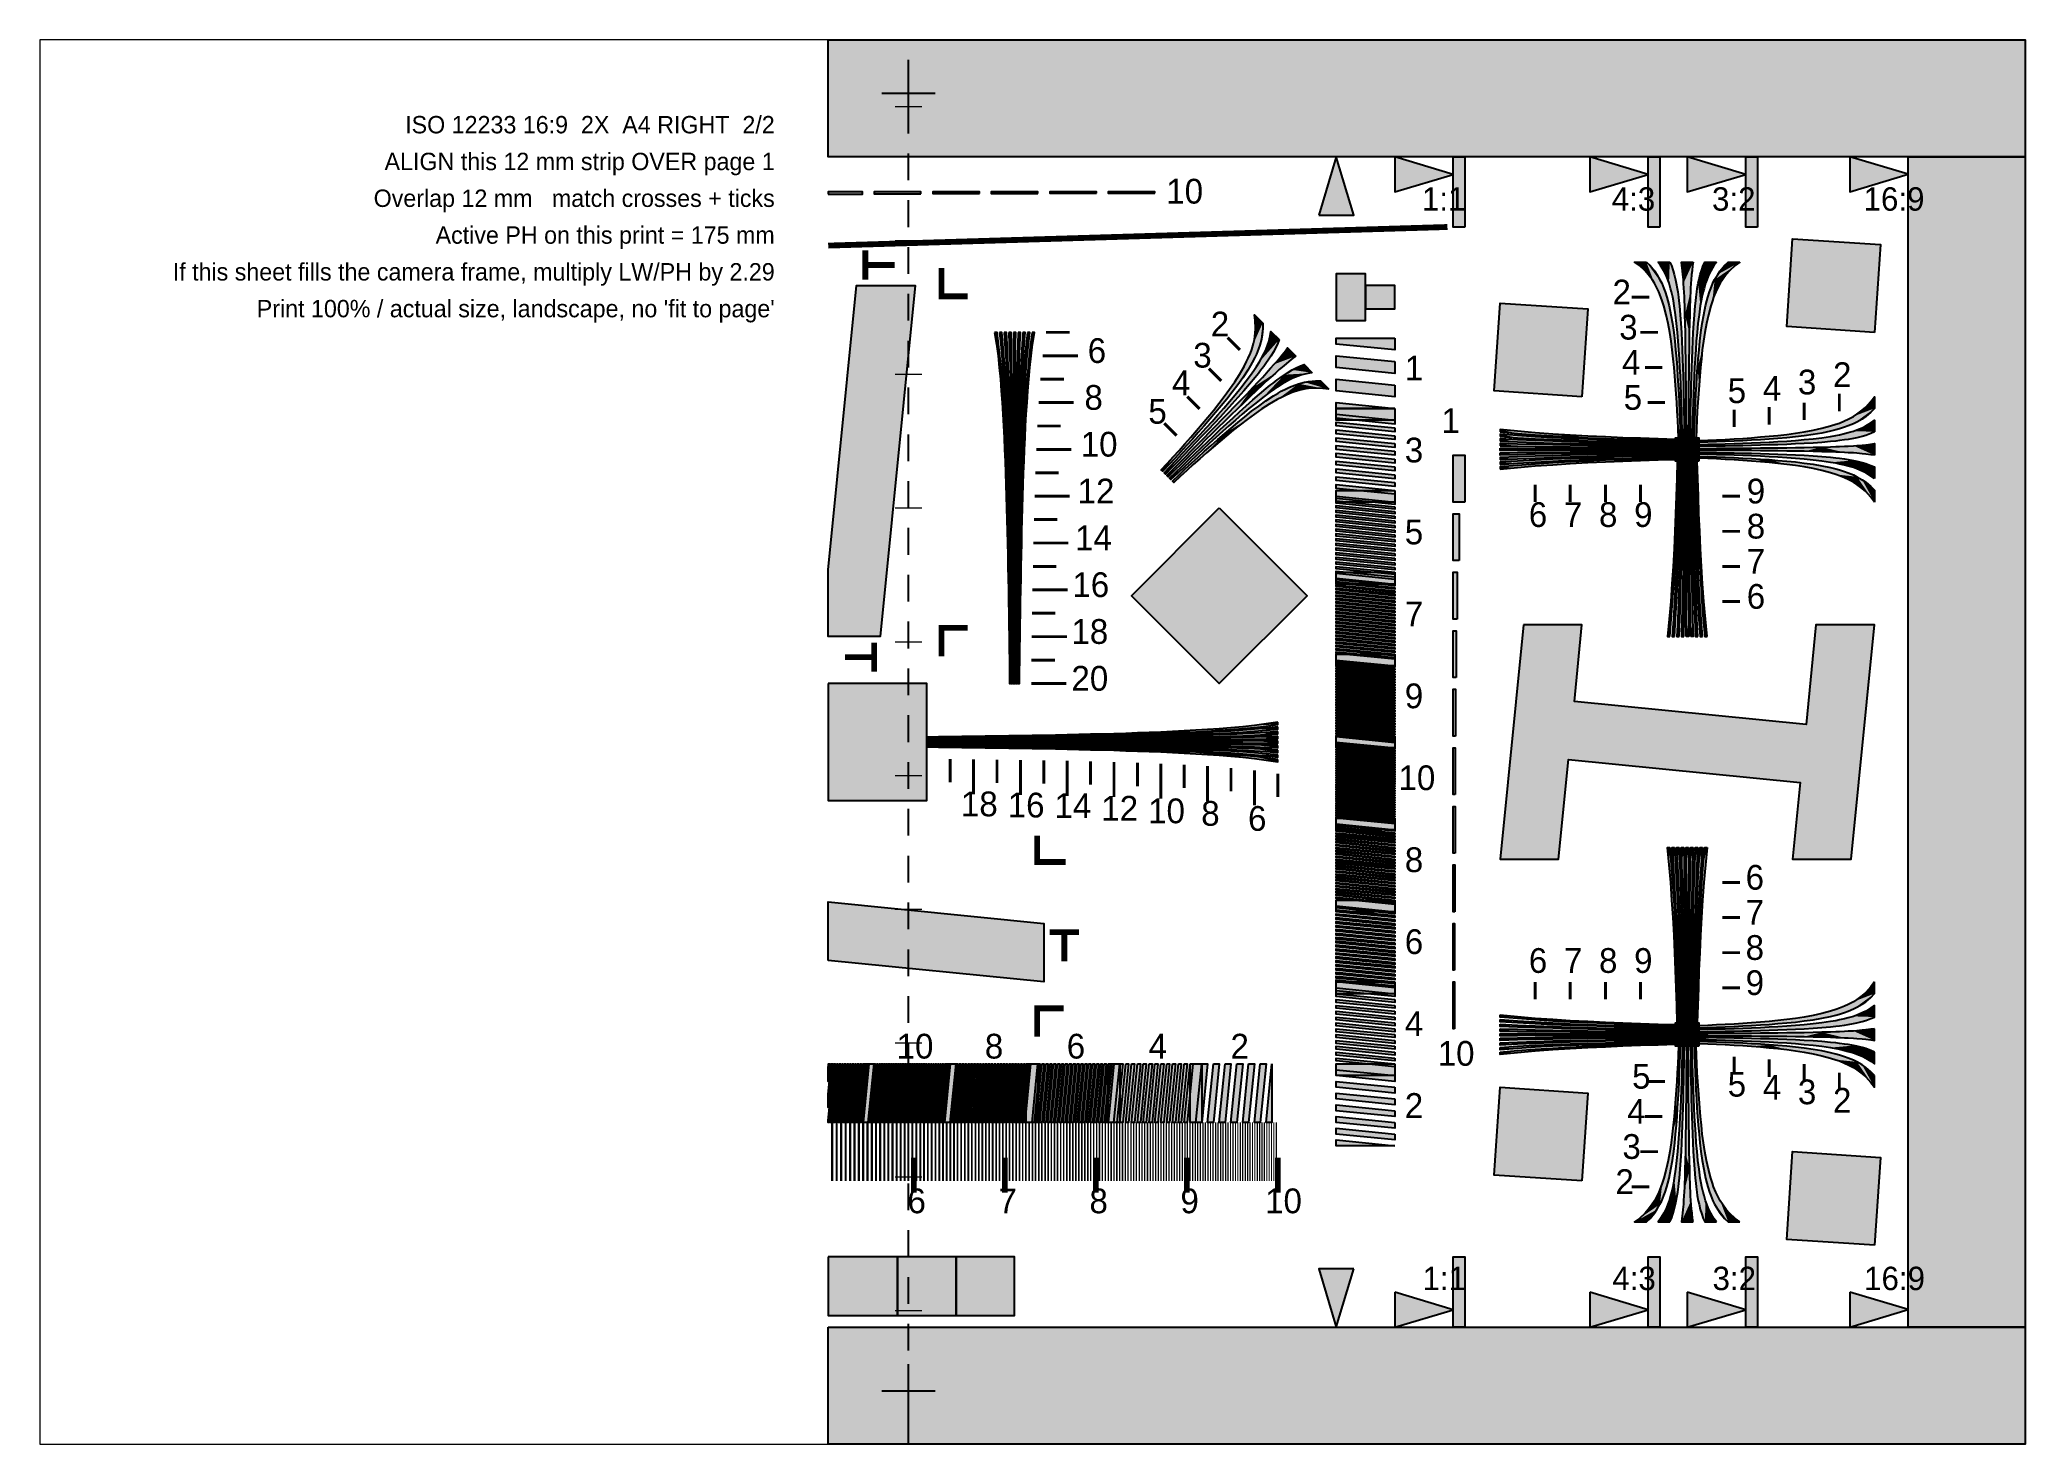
# Model space of a CAD drawing. Header units: millimetres. Extents: x 0 to 297, y 0 to 210.
import ezdxf
from ezdxf.enums import TextEntityAlignment as Align

# ---------------------------------------------------------------- set-up
doc = ezdxf.new("R2010")
doc.units = ezdxf.units.MM
for name, color, linetype in [('CENTER', 7, 'Continuous'), ('FRAME', 7, 'Continuous'), ('GLUE', 1, 'Continuous'), ('LABELS', 7, 'Continuous'), ('NOTES', 7, 'Continuous'), ('PERIPHERY', 7, 'Continuous'), ('SFR', 7, 'Continuous')]:
    doc.layers.add(name, color=color, linetype=linetype)

msp = doc.modelspace()

# ---------------------------------------------------------------- texts
at = {"layer": 'LABELS', "color": 250}
for s, height, p in [('10', 3.704, (168.51, 185.5)), ('1:1', 3.5, (206.75, 184.44)), ('4:3', 3.5, (235.14, 184.44)), ('3:2', 3.5, (250.14, 184.44)), ('16:9', 3.5, (272.81, 184.44)), ('2', 3.7, (235.26, 170.42)), ('2', 3.7, (175.17, 165.64)), ('3', 3.7, (236.26, 165.17)), ('6', 3.7, (156.76, 161.67)), ('3', 3.7, (172.55, 160.98)), ('4', 3.7, (236.68, 159.92)), ('4', 3.7, (169.36, 156.85)), ('1', 3.7, (204.19, 159.05)), ('3', 3.7, (262.99, 156.97)), ('2', 3.7, (268.24, 158.07)), ('8', 3.7, (156.27, 154.67)), ('5', 3.7, (236.93, 154.67)), ('5', 3.7, (252.49, 155.67)), ('4', 3.7, (257.74, 156.02)), ('5', 3.7, (165.83, 152.59)), ('1', 3.7, (209.67, 151.2)), ('10', 3.704, (155.71, 147.67)), ('3', 3.7, (204.19, 146.8)), ('12', 3.704, (155.25, 140.67)), ('9', 3.7, (255.34, 140.67)), ('6', 3.7, (222.74, 137.15)), ('7', 3.7, (227.99, 137.15)), ('8', 3.7, (233.24, 137.15)), ('9', 3.7, (238.49, 137.15)), ('14', 3.704, (154.86, 133.67)), ('5', 3.7, (204.19, 134.55)), ('8', 3.7, (255.34, 135.42)), ('7', 3.7, (255.34, 130.17)), ('16', 3.704, (154.46, 126.67)), ('6', 3.7, (255.34, 124.92)), ('7', 3.7, (204.19, 122.3)), ('18', 3.704, (154.32, 119.67)), ('20', 3.704, (154.32, 112.67)), ('9', 3.7, (204.19, 110.05)), ('10', 3.704, (203.24, 97.8)), ('18', 3.704, (137.79, 93.89)), ('16', 3.704, (144.79, 93.72)), ('14', 3.704, (151.79, 93.62)), ('12', 3.704, (158.79, 93.24)), ('10', 3.704, (165.79, 92.85)), ('8', 3.7, (173.74, 92.48)), ('6', 3.7, (180.74, 91.72)), ('8', 3.7, (204.19, 85.55)), ('6', 3.7, (255.17, 82.92)), ('7', 3.7, (255.17, 77.67)), ('6', 3.7, (204.19, 73.3)), ('8', 3.7, (255.17, 72.42)), ('6', 3.7, (222.74, 70.48)), ('7', 3.7, (227.99, 70.48)), ('8', 3.7, (233.24, 70.48)), ('9', 3.7, (238.49, 70.48)), ('9', 3.7, (255.17, 67.17)), ('4', 3.7, (204.19, 61.05)), ('10', 3.704, (128.17, 57.67)), ('8', 3.7, (141.37, 57.67)), ('6', 3.7, (153.62, 57.67)), ('4', 3.7, (165.87, 57.67)), ('2', 3.7, (178.12, 57.67)), ('10', 3.704, (209.11, 56.59)), ('5', 3.7, (238.19, 53.17)), ('5', 3.7, (252.49, 51.98)), ('4', 3.7, (257.74, 51.52)), ('3', 3.7, (262.99, 50.84)), ('2', 3.7, (204.19, 48.8)), ('4', 3.7, (237.46, 47.92)), ('2', 3.7, (268.24, 49.58)), ('3', 3.7, (236.74, 42.67)), ('2', 3.7, (235.7, 37.42)), ('6', 3.7, (129.8, 34.54)), ('7', 3.7, (143.41, 34.54)), ('8', 3.7, (157.02, 34.54)), ('9', 3.7, (170.63, 34.54)), ('10', 3.704, (183.29, 34.54)), ('1:1', 3.5, (206.84, 23.05)), ('4:3', 3.5, (235.23, 23.05)), ('3:2', 3.5, (250.22, 23.05)), ('16:9', 3.5, (272.89, 23.05))]:
    msp.add_text(s, height=height, dxfattribs=at).set_placement(p)
at = {"layer": 'NOTES', "color": 1}
for s, p in [('ISO 12233 16:9  2X  A4 RIGHT  2/2', (109.94, 196)), ('ALIGN this 12 mm strip OVER page 1', (109.94, 190.5)), ('Overlap 12 mm   match crosses + ticks', (109.94, 185)), ('Active PH on this print = 175 mm', (109.94, 179.5)), ('If this sheet fills the camera frame, multiply LW/PH by 2.29', (109.94, 174)), ("Print 100% / actual size, landscape, no 'fit to page'", (109.94, 168.5))]:
    msp.add_text(s, height=2.6, dxfattribs=at).set_placement(p, align=Align.RIGHT)

# ---------------------------------------------------------------- hatches: boundary and pattern name
at = {"layer": 'CENTER', "true_color": 0x000000}
h = msp.add_hatch(color=7, dxfattribs=at)
h.dxf.hatch_style = 1
h.paths.add_polyline_path([(117.94, 186.9), (123.07, 186.9), (123.07, 187.25), (117.94, 187.25), (117.94, 186.9)])
h = msp.add_hatch(color=7, dxfattribs=at)
h.dxf.hatch_style = 1
h.paths.add_polyline_path([(131.82, 186.96), (131.82, 187.25), (124.82, 187.25), (124.82, 186.96), (131.82, 186.96)])
h = msp.add_hatch(color=7, dxfattribs=at)
h.dxf.hatch_style = 1
h.paths.add_polyline_path([(140.57, 187), (140.57, 187.25), (133.57, 187.25), (133.57, 187), (140.57, 187)])
h = msp.add_hatch(color=7, dxfattribs=at)
h.dxf.hatch_style = 1
h.paths.add_polyline_path([(149.32, 187.03), (149.32, 187.25), (142.32, 187.25), (142.32, 187.03), (149.32, 187.03)])
h = msp.add_hatch(color=7, dxfattribs=at)
h.dxf.hatch_style = 1
h.paths.add_polyline_path([(158.07, 187.06), (158.07, 187.25), (151.07, 187.25), (151.07, 187.06), (158.07, 187.06)])
h = msp.add_hatch(color=7, dxfattribs=at)
h.dxf.hatch_style = 1
h.paths.add_polyline_path([(166.82, 187.07), (166.82, 187.25), (159.82, 187.25), (159.82, 187.07), (166.82, 187.07)])
h = msp.add_hatch(color=7, dxfattribs=at)
h.dxf.hatch_style = 1
h.paths.add_polyline_path([(142.84, 166.25), (143.11, 164.5), (143.34, 162.75), (143.52, 161), (143.69, 159.25), (143.83, 157.5), (143.96, 155.75), (144.07, 154), (144.16, 152.25), (144.25, 150.5), (144.33, 148.75), (144.4, 147), (144.46, 145.25), (144.52, 143.5), (144.57, 141.75), (144.63, 140), (144.67, 138.25), (144.72, 136.5), (144.76, 134.75), (144.79, 133), (144.83, 131.25), (144.85, 129.5), (144.89, 127.75), (144.92, 126), (144.94, 124.25), (144.97, 122.5), (144.99, 120.75), (145.01, 119), (145.04, 117.25), (145.06, 115.5), (145.07, 113.75), (145.16, 113.75), (145.14, 115.5), (145.13, 117.25), (145.11, 119), (145.09, 120.75), (145.06, 122.5), (145.05, 124.25), (145.02, 126), (144.99, 127.75), (144.97, 129.5), (144.94, 131.25), (144.92, 133), (144.88, 134.75), (144.85, 136.5), (144.81, 138.25), (144.77, 140), (144.72, 141.75), (144.68, 143.5), (144.63, 145.25), (144.57, 147), (144.5, 148.75), (144.43, 150.5), (144.36, 152.25), (144.28, 154), (144.18, 155.75), (144.07, 157.5), (143.94, 159.25), (143.8, 161), (143.63, 162.75), (143.43, 164.5), (143.19, 166.25), (142.84, 166.25)])
h = msp.add_hatch(color=7, dxfattribs=at)
h.dxf.hatch_style = 1
h.paths.add_polyline_path([(143.54, 166.25), (143.75, 164.5), (143.92, 162.75), (144.07, 161), (144.19, 159.25), (144.3, 157.5), (144.4, 155.75), (144.48, 154), (144.56, 152.25), (144.62, 150.5), (144.68, 148.75), (144.73, 147), (144.78, 145.25), (144.83, 143.5), (144.87, 141.75), (144.91, 140), (144.94, 138.25), (144.98, 136.5), (145, 134.75), (145.03, 133), (145.06, 131.25), (145.08, 129.5), (145.11, 127.75), (145.13, 126), (145.15, 124.25), (145.17, 122.5), (145.19, 120.75), (145.2, 119), (145.22, 117.25), (145.23, 115.5), (145.25, 113.75), (145.34, 113.75), (145.33, 115.5), (145.31, 117.25), (145.3, 119), (145.28, 120.75), (145.27, 122.5), (145.25, 124.25), (145.23, 126), (145.21, 127.75), (145.2, 129.5), (145.18, 131.25), (145.15, 133), (145.13, 134.75), (145.11, 136.5), (145.07, 138.25), (145.05, 140), (145.01, 141.75), (144.98, 143.5), (144.94, 145.25), (144.9, 147), (144.85, 148.75), (144.8, 150.5), (144.75, 152.25), (144.69, 154), (144.62, 155.75), (144.53, 157.5), (144.44, 159.25), (144.34, 161), (144.22, 162.75), (144.07, 164.5), (143.89, 166.25), (143.54, 166.25)])
h = msp.add_hatch(color=7, dxfattribs=at)
h.dxf.hatch_style = 1
h.paths.add_polyline_path([(144.24, 166.25), (144.38, 164.5), (144.5, 162.75), (144.61, 161), (144.69, 159.25), (144.77, 157.5), (144.84, 155.75), (144.89, 154), (144.94, 152.25), (144.99, 150.5), (145.03, 148.75), (145.06, 147), (145.1, 145.25), (145.13, 143.5), (145.16, 141.75), (145.19, 140), (145.21, 138.25), (145.23, 136.5), (145.26, 134.75), (145.27, 133), (145.29, 131.25), (145.31, 129.5), (145.33, 127.75), (145.34, 126), (145.35, 124.25), (145.37, 122.5), (145.38, 120.75), (145.39, 119), (145.41, 117.25), (145.42, 115.5), (145.42, 113.75), (145.51, 113.75), (145.5, 115.5), (145.49, 117.25), (145.49, 119), (145.48, 120.75), (145.47, 122.5), (145.46, 124.25), (145.45, 126), (145.43, 127.75), (145.42, 129.5), (145.41, 131.25), (145.4, 133), (145.38, 134.75), (145.36, 136.5), (145.35, 138.25), (145.33, 140), (145.31, 141.75), (145.28, 143.5), (145.26, 145.25), (145.23, 147), (145.2, 148.75), (145.17, 150.5), (145.14, 152.25), (145.1, 154), (145.06, 155.75), (145, 157.5), (144.94, 159.25), (144.87, 161), (144.79, 162.75), (144.71, 164.5), (144.59, 166.25), (144.24, 166.25)])
h = msp.add_hatch(color=7, dxfattribs=at)
h.dxf.hatch_style = 1
h.paths.add_polyline_path([(144.94, 166.25), (145.02, 164.5), (145.09, 162.75), (145.14, 161), (145.2, 159.25), (145.23, 157.5), (145.27, 155.75), (145.3, 154), (145.33, 152.25), (145.35, 150.5), (145.38, 148.75), (145.4, 147), (145.42, 145.25), (145.44, 143.5), (145.45, 141.75), (145.47, 140), (145.49, 138.25), (145.49, 136.5), (145.5, 134.75), (145.52, 133), (145.53, 131.25), (145.54, 129.5), (145.55, 127.75), (145.55, 126), (145.56, 124.25), (145.56, 122.5), (145.57, 120.75), (145.58, 119), (145.59, 117.25), (145.59, 115.5), (145.6, 113.75), (145.69, 113.75), (145.69, 115.5), (145.68, 117.25), (145.68, 119), (145.67, 120.75), (145.67, 122.5), (145.66, 124.25), (145.66, 126), (145.65, 127.75), (145.65, 129.5), (145.64, 131.25), (145.63, 133), (145.63, 134.75), (145.62, 136.5), (145.62, 138.25), (145.61, 140), (145.6, 141.75), (145.59, 143.5), (145.58, 145.25), (145.56, 147), (145.56, 148.75), (145.54, 150.5), (145.53, 152.25), (145.51, 154), (145.49, 155.75), (145.47, 157.5), (145.44, 159.25), (145.42, 161), (145.38, 162.75), (145.34, 164.5), (145.29, 166.25), (144.94, 166.25)])
h = msp.add_hatch(color=7, dxfattribs=at)
h.dxf.hatch_style = 1
h.paths.add_polyline_path([(145.64, 166.25), (145.66, 164.5), (145.67, 162.75), (145.69, 161), (145.69, 159.25), (145.7, 157.5), (145.71, 155.75), (145.71, 154), (145.72, 152.25), (145.72, 150.5), (145.73, 148.75), (145.73, 147), (145.74, 145.25), (145.74, 143.5), (145.75, 141.75), (145.75, 140), (145.75, 138.25), (145.76, 136.5), (145.76, 134.75), (145.76, 133), (145.76, 131.25), (145.76, 129.5), (145.76, 127.75), (145.76, 126), (145.76, 124.25), (145.76, 122.5), (145.76, 120.75), (145.77, 119), (145.77, 117.25), (145.77, 115.5), (145.77, 113.75), (145.86, 113.75), (145.86, 115.5), (145.86, 117.25), (145.86, 119), (145.87, 120.75), (145.87, 122.5), (145.87, 124.25), (145.87, 126), (145.87, 127.75), (145.87, 129.5), (145.88, 131.25), (145.88, 133), (145.88, 134.75), (145.88, 136.5), (145.89, 138.25), (145.89, 140), (145.89, 141.75), (145.89, 143.5), (145.89, 145.25), (145.9, 147), (145.9, 148.75), (145.91, 150.5), (145.91, 152.25), (145.92, 154), (145.93, 155.75), (145.93, 157.5), (145.94, 159.25), (145.95, 161), (145.96, 162.75), (145.97, 164.5), (145.99, 166.25), (145.64, 166.25)])
h = msp.add_hatch(color=7, dxfattribs=at)
h.dxf.hatch_style = 1
h.paths.add_polyline_path([(146.34, 166.25), (146.3, 164.5), (146.25, 162.75), (146.22, 161), (146.19, 159.25), (146.17, 157.5), (146.15, 155.75), (146.12, 154), (146.11, 152.25), (146.1, 150.5), (146.08, 148.75), (146.07, 147), (146.05, 145.25), (146.04, 143.5), (146.04, 141.75), (146.03, 140), (146.02, 138.25), (146.01, 136.5), (146, 134.75), (146, 133), (145.99, 131.25), (145.98, 129.5), (145.98, 127.75), (145.97, 126), (145.97, 124.25), (145.97, 122.5), (145.97, 120.75), (145.96, 119), (145.96, 117.25), (145.95, 115.5), (145.95, 113.75), (146.04, 113.75), (146.05, 115.5), (146.05, 117.25), (146.05, 119), (146.06, 120.75), (146.07, 122.5), (146.07, 124.25), (146.08, 126), (146.09, 127.75), (146.1, 129.5), (146.11, 131.25), (146.11, 133), (146.13, 134.75), (146.14, 136.5), (146.15, 138.25), (146.17, 140), (146.18, 141.75), (146.19, 143.5), (146.21, 145.25), (146.24, 147), (146.25, 148.75), (146.28, 150.5), (146.31, 152.25), (146.33, 154), (146.37, 155.75), (146.4, 157.5), (146.44, 159.25), (146.49, 161), (146.54, 162.75), (146.61, 164.5), (146.69, 166.25), (146.34, 166.25)])
h = msp.add_hatch(color=7, dxfattribs=at)
h.dxf.hatch_style = 1
h.paths.add_polyline_path([(147.04, 166.25), (146.93, 164.5), (146.84, 162.75), (146.76, 161), (146.69, 159.25), (146.63, 157.5), (146.59, 155.75), (146.53, 154), (146.5, 152.25), (146.46, 150.5), (146.43, 148.75), (146.4, 147), (146.38, 145.25), (146.35, 143.5), (146.32, 141.75), (146.31, 140), (146.29, 138.25), (146.27, 136.5), (146.25, 134.75), (146.24, 133), (146.23, 131.25), (146.21, 129.5), (146.2, 127.75), (146.18, 126), (146.18, 124.25), (146.17, 122.5), (146.16, 120.75), (146.15, 119), (146.14, 117.25), (146.13, 115.5), (146.12, 113.75), (146.21, 113.75), (146.22, 115.5), (146.23, 117.25), (146.25, 119), (146.25, 120.75), (146.26, 122.5), (146.28, 124.25), (146.3, 126), (146.31, 127.75), (146.32, 129.5), (146.34, 131.25), (146.36, 133), (146.38, 134.75), (146.4, 136.5), (146.42, 138.25), (146.45, 140), (146.47, 141.75), (146.5, 143.5), (146.53, 145.25), (146.57, 147), (146.6, 148.75), (146.65, 150.5), (146.69, 152.25), (146.75, 154), (146.81, 155.75), (146.87, 157.5), (146.95, 159.25), (147.03, 161), (147.13, 162.75), (147.25, 164.5), (147.39, 166.25), (147.04, 166.25)])
h = msp.add_hatch(color=7, dxfattribs=at)
h.dxf.hatch_style = 1
h.paths.add_polyline_path([(147.74, 166.25), (147.57, 164.5), (147.42, 162.75), (147.3, 161), (147.19, 159.25), (147.1, 157.5), (147.02, 155.75), (146.95, 154), (146.88, 152.25), (146.83, 150.5), (146.78, 148.75), (146.74, 147), (146.69, 145.25), (146.66, 143.5), (146.62, 141.75), (146.59, 140), (146.56, 138.25), (146.53, 136.5), (146.51, 134.75), (146.48, 133), (146.46, 131.25), (146.44, 129.5), (146.42, 127.75), (146.4, 126), (146.39, 124.25), (146.37, 122.5), (146.35, 120.75), (146.33, 119), (146.32, 117.25), (146.31, 115.5), (146.3, 113.75), (146.39, 113.75), (146.4, 115.5), (146.41, 117.25), (146.43, 119), (146.45, 120.75), (146.46, 122.5), (146.48, 124.25), (146.51, 126), (146.53, 127.75), (146.55, 129.5), (146.58, 131.25), (146.6, 133), (146.63, 134.75), (146.66, 136.5), (146.69, 138.25), (146.73, 140), (146.76, 141.75), (146.81, 143.5), (146.85, 145.25), (146.9, 147), (146.95, 148.75), (147.02, 150.5), (147.08, 152.25), (147.16, 154), (147.24, 155.75), (147.33, 157.5), (147.44, 159.25), (147.57, 161), (147.72, 162.75), (147.88, 164.5), (148.09, 166.25), (147.74, 166.25)])
h = msp.add_hatch(color=7, dxfattribs=at)
h.dxf.hatch_style = 1
h.paths.add_polyline_path([(148.44, 166.25), (148.21, 164.5), (148, 162.75), (147.84, 161), (147.69, 159.25), (147.57, 157.5), (147.46, 155.75), (147.36, 154), (147.28, 152.25), (147.2, 150.5), (147.13, 148.75), (147.07, 147), (147.01, 145.25), (146.95, 143.5), (146.91, 141.75), (146.87, 140), (146.82, 138.25), (146.79, 136.5), (146.75, 134.75), (146.72, 133), (146.69, 131.25), (146.67, 129.5), (146.64, 127.75), (146.61, 126), (146.59, 124.25), (146.57, 122.5), (146.54, 120.75), (146.53, 119), (146.51, 117.25), (146.49, 115.5), (146.47, 113.75), (146.56, 113.75), (146.58, 115.5), (146.6, 117.25), (146.62, 119), (146.64, 120.75), (146.67, 122.5), (146.69, 124.25), (146.72, 126), (146.74, 127.75), (146.78, 129.5), (146.81, 131.25), (146.84, 133), (146.88, 134.75), (146.92, 136.5), (146.96, 138.25), (147.01, 140), (147.06, 141.75), (147.11, 143.5), (147.17, 145.25), (147.23, 147), (147.3, 148.75), (147.38, 150.5), (147.47, 152.25), (147.57, 154), (147.68, 155.75), (147.8, 157.5), (147.94, 159.25), (148.11, 161), (148.29, 162.75), (148.52, 164.5), (148.79, 166.25), (148.44, 166.25)])
h = msp.add_hatch(color=7, dxfattribs=at)
h.dxf.hatch_style = 1
h.paths.add_polyline_path([(213.19, 140.87), (211.44, 140.87), (211.44, 147.87), (213.19, 147.87), (213.19, 140.87)])
h = msp.add_hatch(color=7, dxfattribs=at)
h.dxf.hatch_style = 1
h.paths.add_polyline_path([(212.32, 132.13), (211.44, 132.13), (211.44, 139.12), (212.32, 139.12), (212.32, 132.13)])
h = msp.add_hatch(color=7, dxfattribs=at)
h.dxf.hatch_style = 1
h.paths.add_polyline_path([(212.03, 123.37), (211.44, 123.37), (211.44, 130.37), (212.03, 130.37), (212.03, 123.37)])
h = msp.add_hatch(color=7, dxfattribs=at)
h.dxf.hatch_style = 1
h.paths.add_polyline_path([(211.88, 114.62), (211.44, 114.62), (211.44, 121.62), (211.88, 121.62), (211.88, 114.62)])
h = msp.add_hatch(color=7, dxfattribs=at)
h.dxf.hatch_style = 1
h.paths.add_polyline_path([(117.94, 113.75), (117.94, 96.25), (132.69, 96.25), (132.69, 113.75), (117.94, 113.75)])
h = msp.add_hatch(color=7, dxfattribs=at)
h.dxf.hatch_style = 1
h.paths.add_polyline_path([(211.79, 105.88), (211.44, 105.88), (211.44, 112.88), (211.79, 112.88), (211.79, 105.88)])
h = msp.add_hatch(color=7, dxfattribs=at)
h.dxf.hatch_style = 1
h.paths.add_polyline_path([(185.19, 107.97), (183.44, 107.7), (181.69, 107.48), (179.94, 107.29), (178.19, 107.13), (176.44, 106.99), (174.69, 106.85), (172.94, 106.75), (171.19, 106.65), (169.44, 106.57), (167.69, 106.49), (165.94, 106.42), (164.19, 106.36), (162.44, 106.29), (160.69, 106.24), (158.94, 106.19), (157.19, 106.15), (155.44, 106.1), (153.69, 106.06), (151.94, 106.02), (150.19, 105.99), (148.44, 105.96), (146.69, 105.93), (144.94, 105.9), (143.19, 105.87), (141.44, 105.85), (139.69, 105.82), (137.94, 105.8), (136.19, 105.78), (134.44, 105.76), (132.69, 105.74), (132.69, 105.66), (134.44, 105.67), (136.19, 105.69), (137.94, 105.71), (139.69, 105.73), (141.44, 105.75), (143.19, 105.77), (144.94, 105.8), (146.69, 105.82), (148.44, 105.85), (150.19, 105.87), (151.94, 105.9), (153.69, 105.94), (155.44, 105.97), (157.19, 106.01), (158.94, 106.05), (160.69, 106.09), (162.44, 106.14), (164.19, 106.19), (165.94, 106.25), (167.69, 106.31), (169.44, 106.38), (171.19, 106.46), (172.94, 106.54), (174.69, 106.64), (176.44, 106.75), (178.19, 106.87), (179.94, 107.02), (181.69, 107.19), (183.44, 107.39), (185.19, 107.62), (185.19, 107.97)])
h = msp.add_hatch(color=7, dxfattribs=at)
h.dxf.hatch_style = 1
h.paths.add_polyline_path([(185.19, 107.27), (183.44, 107.06), (181.69, 106.9), (179.94, 106.75), (178.19, 106.63), (176.44, 106.51), (174.69, 106.42), (172.94, 106.34), (171.19, 106.26), (169.44, 106.2), (167.69, 106.14), (165.94, 106.09), (164.19, 106.03), (162.44, 105.99), (160.69, 105.94), (158.94, 105.91), (157.19, 105.88), (155.44, 105.84), (153.69, 105.81), (151.94, 105.79), (150.19, 105.76), (148.44, 105.73), (146.69, 105.71), (144.94, 105.69), (143.19, 105.66), (141.44, 105.65), (139.69, 105.63), (137.94, 105.61), (136.19, 105.59), (134.44, 105.59), (132.69, 105.57), (132.69, 105.48), (134.44, 105.49), (136.19, 105.51), (137.94, 105.52), (139.69, 105.53), (141.44, 105.55), (143.19, 105.57), (144.94, 105.59), (146.69, 105.6), (148.44, 105.62), (150.19, 105.64), (151.94, 105.67), (153.69, 105.69), (155.44, 105.71), (157.19, 105.74), (158.94, 105.77), (160.69, 105.81), (162.44, 105.84), (164.19, 105.88), (165.94, 105.92), (167.69, 105.96), (169.44, 106.02), (171.19, 106.07), (172.94, 106.13), (174.69, 106.2), (176.44, 106.29), (178.19, 106.37), (179.94, 106.48), (181.69, 106.6), (183.44, 106.75), (185.19, 106.92), (185.19, 107.27)])
h = msp.add_hatch(color=7, dxfattribs=at)
h.dxf.hatch_style = 1
h.paths.add_polyline_path([(185.19, 106.57), (183.44, 106.44), (181.69, 106.31), (179.94, 106.21), (178.19, 106.13), (176.44, 106.05), (174.69, 105.98), (172.94, 105.93), (171.19, 105.87), (169.44, 105.83), (167.69, 105.79), (165.94, 105.75), (164.19, 105.72), (162.44, 105.68), (160.69, 105.66), (158.94, 105.63), (157.19, 105.6), (155.44, 105.59), (153.69, 105.56), (151.94, 105.54), (150.19, 105.52), (148.44, 105.51), (146.69, 105.49), (144.94, 105.48), (143.19, 105.46), (141.44, 105.45), (139.69, 105.44), (137.94, 105.43), (136.19, 105.41), (134.44, 105.4), (132.69, 105.39), (132.69, 105.31), (134.44, 105.31), (136.19, 105.32), (137.94, 105.33), (139.69, 105.34), (141.44, 105.35), (143.19, 105.36), (144.94, 105.37), (146.69, 105.38), (148.44, 105.39), (150.19, 105.41), (151.94, 105.42), (153.69, 105.44), (155.44, 105.45), (157.19, 105.47), (158.94, 105.49), (160.69, 105.51), (162.44, 105.53), (164.19, 105.56), (165.94, 105.59), (167.69, 105.61), (169.44, 105.65), (171.19, 105.68), (172.94, 105.72), (174.69, 105.76), (176.44, 105.81), (178.19, 105.87), (179.94, 105.94), (181.69, 106.02), (183.44, 106.11), (185.19, 106.22), (185.19, 106.57)])
h = msp.add_hatch(color=7, dxfattribs=at)
h.dxf.hatch_style = 1
h.paths.add_polyline_path([(185.19, 105.88), (183.44, 105.8), (181.69, 105.73), (179.94, 105.67), (178.19, 105.62), (176.44, 105.59), (174.69, 105.54), (172.94, 105.52), (171.19, 105.49), (169.44, 105.46), (167.69, 105.44), (165.94, 105.42), (164.19, 105.39), (162.44, 105.38), (160.69, 105.37), (158.94, 105.35), (157.19, 105.33), (155.44, 105.32), (153.69, 105.31), (151.94, 105.3), (150.19, 105.29), (148.44, 105.28), (146.69, 105.27), (144.94, 105.26), (143.19, 105.25), (141.44, 105.25), (139.69, 105.25), (137.94, 105.24), (136.19, 105.23), (134.44, 105.23), (132.69, 105.22), (132.69, 105.13), (134.44, 105.13), (136.19, 105.14), (137.94, 105.14), (139.69, 105.15), (141.44, 105.15), (143.19, 105.16), (144.94, 105.16), (146.69, 105.17), (148.44, 105.17), (150.19, 105.18), (151.94, 105.18), (153.69, 105.18), (155.44, 105.19), (157.19, 105.2), (158.94, 105.21), (160.69, 105.22), (162.44, 105.23), (164.19, 105.24), (165.94, 105.25), (167.69, 105.26), (169.44, 105.28), (171.19, 105.29), (172.94, 105.31), (174.69, 105.32), (176.44, 105.35), (178.19, 105.38), (179.94, 105.4), (181.69, 105.44), (183.44, 105.48), (185.19, 105.52), (185.19, 105.88)])
h = msp.add_hatch(color=7, dxfattribs=at)
h.dxf.hatch_style = 1
h.paths.add_polyline_path([(185.19, 105.18), (183.44, 105.16), (181.69, 105.15), (179.94, 105.13), (178.19, 105.12), (176.44, 105.11), (174.69, 105.1), (172.94, 105.1), (171.19, 105.1), (169.44, 105.1), (167.69, 105.09), (165.94, 105.09), (164.19, 105.08), (162.44, 105.08), (160.69, 105.07), (158.94, 105.07), (157.19, 105.07), (155.44, 105.06), (153.69, 105.06), (151.94, 105.06), (150.19, 105.06), (148.44, 105.05), (146.69, 105.05), (144.94, 105.05), (143.19, 105.05), (141.44, 105.05), (139.69, 105.05), (137.94, 105.04), (136.19, 105.04), (134.44, 105.04), (132.69, 105.04), (132.69, 104.96), (134.44, 104.96), (136.19, 104.96), (137.94, 104.96), (139.69, 104.95), (141.44, 104.95), (143.19, 104.95), (144.94, 104.95), (146.69, 104.95), (148.44, 104.95), (150.19, 104.94), (151.94, 104.94), (153.69, 104.94), (155.44, 104.94), (157.19, 104.93), (158.94, 104.93), (160.69, 104.93), (162.44, 104.92), (164.19, 104.92), (165.94, 104.91), (167.69, 104.91), (169.44, 104.91), (171.19, 104.91), (172.94, 104.9), (174.69, 104.89), (176.44, 104.89), (178.19, 104.88), (179.94, 104.87), (181.69, 104.85), (183.44, 104.84), (185.19, 104.83), (185.19, 105.18)])
h = msp.add_hatch(color=7, dxfattribs=at)
h.dxf.hatch_style = 1
h.paths.add_polyline_path([(185.19, 104.48), (183.44, 104.52), (181.69, 104.56), (179.94, 104.6), (178.19, 104.62), (176.44, 104.65), (174.69, 104.67), (172.94, 104.69), (171.19, 104.71), (169.44, 104.72), (167.69, 104.74), (165.94, 104.75), (164.19, 104.76), (162.44, 104.77), (160.69, 104.78), (158.94, 104.79), (157.19, 104.8), (155.44, 104.81), (153.69, 104.82), (151.94, 104.82), (150.19, 104.82), (148.44, 104.83), (146.69, 104.83), (144.94, 104.84), (143.19, 104.84), (141.44, 104.85), (139.69, 104.85), (137.94, 104.86), (136.19, 104.86), (134.44, 104.87), (132.69, 104.87), (132.69, 104.78), (134.44, 104.77), (136.19, 104.77), (137.94, 104.76), (139.69, 104.75), (141.44, 104.75), (143.19, 104.75), (144.94, 104.74), (146.69, 104.73), (148.44, 104.72), (150.19, 104.71), (151.94, 104.7), (153.69, 104.69), (155.44, 104.68), (157.19, 104.67), (158.94, 104.65), (160.69, 104.63), (162.44, 104.62), (164.19, 104.61), (165.94, 104.58), (167.69, 104.56), (169.44, 104.54), (171.19, 104.51), (172.94, 104.48), (174.69, 104.45), (176.44, 104.41), (178.19, 104.38), (179.94, 104.33), (181.69, 104.27), (183.44, 104.2), (185.19, 104.12), (185.19, 104.48)])
h = msp.add_hatch(color=7, dxfattribs=at)
h.dxf.hatch_style = 1
h.paths.add_polyline_path([(185.19, 103.77), (183.44, 103.89), (181.69, 103.98), (179.94, 104.05), (178.19, 104.12), (176.44, 104.19), (174.69, 104.23), (172.94, 104.28), (171.19, 104.32), (169.44, 104.35), (167.69, 104.39), (165.94, 104.41), (164.19, 104.44), (162.44, 104.47), (160.69, 104.49), (158.94, 104.51), (157.19, 104.53), (155.44, 104.55), (153.69, 104.56), (151.94, 104.58), (150.19, 104.59), (148.44, 104.61), (146.69, 104.62), (144.94, 104.63), (143.19, 104.64), (141.44, 104.65), (139.69, 104.66), (137.94, 104.67), (136.19, 104.68), (134.44, 104.68), (132.69, 104.69), (132.69, 104.61), (134.44, 104.6), (136.19, 104.59), (137.94, 104.57), (139.69, 104.56), (141.44, 104.55), (143.19, 104.54), (144.94, 104.52), (146.69, 104.51), (148.44, 104.49), (150.19, 104.47), (151.94, 104.46), (153.69, 104.44), (155.44, 104.41), (157.19, 104.4), (158.94, 104.37), (160.69, 104.34), (162.44, 104.32), (164.19, 104.28), (165.94, 104.25), (167.69, 104.21), (169.44, 104.17), (171.19, 104.12), (172.94, 104.07), (174.69, 104.01), (176.44, 103.95), (178.19, 103.87), (179.94, 103.79), (181.69, 103.69), (183.44, 103.56), (185.19, 103.42), (185.19, 103.77)])
h = msp.add_hatch(color=7, dxfattribs=at)
h.dxf.hatch_style = 1
h.paths.add_polyline_path([(185.19, 103.07), (183.44, 103.25), (181.69, 103.4), (179.94, 103.52), (178.19, 103.63), (176.44, 103.71), (174.69, 103.79), (172.94, 103.87), (171.19, 103.93), (169.44, 103.98), (167.69, 104.04), (165.94, 104.08), (164.19, 104.12), (162.44, 104.16), (160.69, 104.19), (158.94, 104.23), (157.19, 104.26), (155.44, 104.29), (153.69, 104.31), (151.94, 104.33), (150.19, 104.36), (148.44, 104.38), (146.69, 104.4), (144.94, 104.41), (143.19, 104.43), (141.44, 104.45), (139.69, 104.47), (137.94, 104.48), (136.19, 104.49), (134.44, 104.51), (132.69, 104.52), (132.69, 104.43), (134.44, 104.41), (136.19, 104.4), (137.94, 104.39), (139.69, 104.37), (141.44, 104.35), (143.19, 104.33), (144.94, 104.31), (146.69, 104.29), (148.44, 104.26), (150.19, 104.24), (151.94, 104.21), (153.69, 104.19), (155.44, 104.16), (157.19, 104.12), (158.94, 104.09), (160.69, 104.05), (162.44, 104.01), (164.19, 103.97), (165.94, 103.91), (167.69, 103.86), (169.44, 103.8), (171.19, 103.74), (172.94, 103.66), (174.69, 103.57), (176.44, 103.49), (178.19, 103.37), (179.94, 103.25), (181.69, 103.1), (183.44, 102.93), (185.19, 102.72), (185.19, 103.07), (185.19, 103.07)])
h = msp.add_hatch(color=7, dxfattribs=at)
h.dxf.hatch_style = 1
h.paths.add_polyline_path([(185.19, 102.37), (183.44, 102.61), (181.69, 102.81), (179.94, 102.98), (178.19, 103.13), (176.44, 103.25), (174.69, 103.35), (172.94, 103.46), (171.19, 103.54), (169.44, 103.62), (167.69, 103.69), (165.94, 103.75), (164.19, 103.81), (162.44, 103.86), (160.69, 103.91), (158.94, 103.95), (157.19, 103.99), (155.44, 104.03), (153.69, 104.06), (151.94, 104.1), (150.19, 104.12), (148.44, 104.15), (146.69, 104.18), (144.94, 104.2), (143.19, 104.23), (141.44, 104.25), (139.69, 104.27), (137.94, 104.29), (136.19, 104.31), (134.44, 104.33), (132.69, 104.34), (132.69, 104.26), (134.44, 104.24), (136.19, 104.22), (137.94, 104.2), (139.69, 104.18), (141.44, 104.15), (143.19, 104.12), (144.94, 104.1), (146.69, 104.07), (148.44, 104.04), (150.19, 104.01), (151.94, 103.98), (153.69, 103.94), (155.44, 103.9), (157.19, 103.85), (158.94, 103.81), (160.69, 103.76), (162.44, 103.7), (164.19, 103.64), (165.94, 103.58), (167.69, 103.51), (169.44, 103.43), (171.19, 103.35), (172.94, 103.25), (174.69, 103.14), (176.44, 103.01), (178.19, 102.87), (179.94, 102.71), (181.69, 102.52), (183.44, 102.3), (185.19, 102.03), (185.19, 102.37)])
h = msp.add_hatch(color=7, dxfattribs=at)
h.dxf.hatch_style = 1
h.paths.add_polyline_path([(211.73, 97.13), (211.44, 97.13), (211.44, 104.12), (211.73, 104.12), (211.73, 97.13)])
h = msp.add_hatch(color=7, dxfattribs=at)
h.dxf.hatch_style = 1
h.paths.add_polyline_path([(211.7, 88.38), (211.44, 88.38), (211.44, 95.38), (211.7, 95.38), (211.7, 88.38)])
h = msp.add_hatch(color=7, dxfattribs=at)
h.dxf.hatch_style = 1
h.paths.add_polyline_path([(211.66, 79.63), (211.44, 79.63), (211.44, 86.62), (211.66, 86.62), (211.66, 79.63)])
h = msp.add_hatch(color=7, dxfattribs=at)
h.dxf.hatch_style = 1
h.paths.add_polyline_path([(211.63, 70.88), (211.44, 70.88), (211.44, 77.87), (211.63, 77.87), (211.63, 70.88)])
h = msp.add_hatch(color=7, dxfattribs=at)
h.dxf.hatch_style = 1
h.paths.add_polyline_path([(211.62, 62.13), (211.44, 62.13), (211.44, 69.13), (211.62, 69.13), (211.62, 62.13)])
at = {"layer": 'FRAME', "true_color": 0x000000}
h = msp.add_hatch(color=7, dxfattribs=at)
h.dxf.hatch_style = 1
h.paths.add_polyline_path([(117.94, 210), (297, 210), (297, 192.5), (117.94, 192.5), (117.94, 210)])
h = msp.add_hatch(color=7, dxfattribs=at)
h.dxf.hatch_style = 1
h.paths.add_polyline_path([(191.32, 183.75), (196.57, 183.75), (193.94, 192.5), (191.32, 183.75)])
h = msp.add_hatch(color=7, dxfattribs=at)
h.dxf.hatch_style = 1
h.paths.add_polyline_path([(202.69, 192.5), (202.69, 187.25), (211.44, 189.87), (202.69, 192.5)])
h = msp.add_hatch(color=7, dxfattribs=at)
h.dxf.hatch_style = 1
h.paths.add_polyline_path([(213.19, 182), (211.44, 182), (211.44, 192.5), (213.19, 192.5), (213.19, 182)])
h = msp.add_hatch(color=7, dxfattribs=at)
h.dxf.hatch_style = 1
h.paths.add_polyline_path([(231.86, 192.5), (231.86, 187.25), (240.61, 189.87), (231.86, 192.5)])
h = msp.add_hatch(color=7, dxfattribs=at)
h.dxf.hatch_style = 1
h.paths.add_polyline_path([(242.36, 182), (240.61, 182), (240.61, 192.5), (242.36, 192.5), (242.36, 182)])
h = msp.add_hatch(color=7, dxfattribs=at)
h.dxf.hatch_style = 1
h.paths.add_polyline_path([(246.44, 192.5), (246.44, 187.25), (255.19, 189.87), (246.44, 192.5)])
h = msp.add_hatch(color=7, dxfattribs=at)
h.dxf.hatch_style = 1
h.paths.add_polyline_path([(256.94, 182), (255.19, 182), (255.19, 192.5), (256.94, 192.5), (256.94, 182)])
h = msp.add_hatch(color=7, dxfattribs=at)
h.dxf.hatch_style = 1
h.paths.add_polyline_path([(270.75, 192.5), (270.75, 187.25), (279.5, 189.88), (270.75, 192.5)])
h = msp.add_hatch(color=7, dxfattribs=at)
h.dxf.hatch_style = 1
h.paths.add_polyline_path([(279.5, 192.5), (297, 192.5), (297, 17.5), (279.5, 17.5), (279.5, 192.5)])
h = msp.add_hatch(color=7, dxfattribs=at)
h.dxf.hatch_style = 1
h.paths.add_polyline_path([(193.94, 168), (198.32, 168), (198.32, 175), (193.94, 175), (193.94, 168)])
h = msp.add_hatch(color=7, dxfattribs=at)
h.dxf.hatch_style = 1
h.paths.add_polyline_path([(198.32, 169.75), (202.69, 169.75), (202.69, 173.25), (198.32, 173.25), (198.32, 169.75)])
h = msp.add_hatch(color=7, dxfattribs=at)
h.dxf.hatch_style = 1
h.paths.add_polyline_path([(213.19, 17.5), (211.44, 17.5), (211.44, 28), (213.19, 28), (213.19, 17.5)])
h = msp.add_hatch(color=7, dxfattribs=at)
h.dxf.hatch_style = 1
h.paths.add_polyline_path([(242.36, 17.5), (240.61, 17.5), (240.61, 28), (242.36, 28), (242.36, 17.5)])
h = msp.add_hatch(color=7, dxfattribs=at)
h.dxf.hatch_style = 1
h.paths.add_polyline_path([(256.94, 17.5), (255.19, 17.5), (255.19, 28), (256.94, 28), (256.94, 17.5)])
h = msp.add_hatch(color=7, dxfattribs=at)
h.dxf.hatch_style = 1
h.paths.add_polyline_path([(196.57, 26.25), (191.32, 26.25), (193.94, 17.5), (196.57, 26.25)])
h = msp.add_hatch(color=7, dxfattribs=at)
h.dxf.hatch_style = 1
h.paths.add_polyline_path([(202.69, 22.75), (202.69, 17.5), (211.44, 20.12), (202.69, 22.75)])
h = msp.add_hatch(color=7, dxfattribs=at)
h.dxf.hatch_style = 1
h.paths.add_polyline_path([(231.86, 22.75), (231.86, 17.5), (240.61, 20.12), (231.86, 22.75)])
h = msp.add_hatch(color=7, dxfattribs=at)
h.dxf.hatch_style = 1
h.paths.add_polyline_path([(246.44, 22.75), (246.44, 17.5), (255.19, 20.12), (246.44, 22.75)])
h = msp.add_hatch(color=7, dxfattribs=at)
h.dxf.hatch_style = 1
h.paths.add_polyline_path([(270.75, 22.75), (270.75, 17.5), (279.5, 20.13), (270.75, 22.75)])
h = msp.add_hatch(color=7, dxfattribs=at)
h.dxf.hatch_style = 1
h.paths.add_polyline_path([(117.94, 17.5), (297, 17.5), (297, 0), (117.94, 0), (117.94, 17.5)])
at = {"layer": 'PERIPHERY', "true_color": 0x000000}
h = msp.add_hatch(color=7, dxfattribs=at)
h.dxf.hatch_style = 1
h.paths.add_polyline_path([(240.32, 176.75), (240.88, 176.22), (241.55, 175.44), (241.9, 174.91), (242.36, 174.12), (242.61, 173.6), (242.95, 172.81), (243.14, 172.29), (243.38, 171.5), (243.53, 170.97), (243.72, 170.19), (244, 168.87), (244.21, 167.56), (244.41, 166.25), (244.56, 164.94), (244.7, 163.62), (244.81, 162.31), (244.91, 161), (245, 159.69), (245.08, 158.37), (245.16, 157.06), (245.22, 155.75), (245.28, 154.44), (245.33, 153.12), (245.38, 151.81), (245.42, 150.5), (245.13, 150.5), (245.07, 151.81), (245.01, 153.12), (244.95, 154.44), (244.87, 155.75), (244.79, 157.06), (244.7, 158.37), (244.59, 159.69), (244.48, 161), (244.34, 162.31), (244.2, 163.63), (244.02, 164.94), (243.82, 166.25), (243.58, 167.56), (243.3, 168.88), (242.95, 170.19), (242.69, 170.98), (242.51, 171.5), (242.19, 172.29), (241.95, 172.81), (241.52, 173.6), (241.19, 174.13), (240.61, 174.91), (240.14, 175.44), (239.29, 176.23), (238.57, 176.75), (240.32, 176.75), (240.32, 176.75)])
h = msp.add_hatch(color=7, dxfattribs=at)
h.dxf.hatch_style = 1
h.paths.add_polyline_path([(243.82, 176.75), (244.06, 176.22), (244.35, 175.44), (244.5, 174.91), (244.7, 174.12), (244.8, 173.6), (244.95, 172.81), (245.03, 172.29), (245.13, 171.5), (245.19, 170.97), (245.28, 170.19), (245.4, 168.87), (245.49, 167.56), (245.57, 166.25), (245.64, 164.94), (245.69, 163.62), (245.75, 162.31), (245.79, 161), (245.82, 159.69), (245.86, 158.37), (245.9, 157.06), (245.92, 155.75), (245.95, 154.44), (245.97, 153.12), (245.99, 151.81), (246.01, 150.5), (245.72, 150.5), (245.68, 151.81), (245.65, 153.12), (245.61, 154.44), (245.57, 155.75), (245.53, 157.06), (245.47, 158.37), (245.41, 159.69), (245.35, 161), (245.28, 162.31), (245.19, 163.63), (245.1, 164.94), (244.98, 166.25), (244.85, 167.56), (244.7, 168.88), (244.5, 170.19), (244.36, 170.98), (244.26, 171.5), (244.08, 172.29), (243.94, 172.81), (243.71, 173.6), (243.53, 174.13), (243.21, 174.91), (242.95, 175.44), (242.46, 176.23), (242.07, 176.75), (243.82, 176.75), (243.82, 176.75)])
h = msp.add_hatch(color=7, dxfattribs=at)
h.dxf.hatch_style = 1
h.paths.add_polyline_path([(247.32, 176.75), (247.24, 176.22), (247.15, 175.44), (247.09, 174.91), (247.03, 174.12), (246.99, 173.6), (246.94, 172.81), (246.92, 172.29), (246.88, 171.5), (246.86, 170.97), (246.83, 170.19), (246.8, 168.87), (246.76, 167.56), (246.73, 166.25), (246.72, 164.94), (246.7, 163.62), (246.68, 162.31), (246.66, 161), (246.66, 159.69), (246.64, 158.37), (246.63, 157.06), (246.62, 155.75), (246.61, 154.44), (246.6, 153.12), (246.59, 151.81), (246.59, 150.5), (246.3, 150.5), (246.3, 151.81), (246.29, 153.12), (246.28, 154.44), (246.27, 155.75), (246.26, 157.06), (246.25, 158.37), (246.24, 159.69), (246.23, 161), (246.21, 162.31), (246.19, 163.63), (246.17, 164.94), (246.16, 166.25), (246.13, 167.56), (246.1, 168.88), (246.06, 170.19), (246.03, 170.98), (246.01, 171.5), (245.97, 172.29), (245.95, 172.81), (245.89, 173.6), (245.86, 174.13), (245.8, 174.91), (245.75, 175.44), (245.65, 176.23), (245.57, 176.75), (247.32, 176.75), (247.32, 176.75)])
h = msp.add_hatch(color=7, dxfattribs=at)
h.dxf.hatch_style = 1
h.paths.add_polyline_path([(250.82, 176.75), (250.43, 176.22), (249.95, 175.44), (249.68, 174.91), (249.36, 174.12), (249.18, 173.6), (248.95, 172.81), (248.81, 172.29), (248.63, 171.5), (248.53, 170.97), (248.39, 170.19), (248.2, 168.87), (248.04, 167.56), (247.91, 166.25), (247.79, 164.94), (247.7, 163.62), (247.61, 162.31), (247.54, 161), (247.48, 159.69), (247.42, 158.37), (247.36, 157.06), (247.32, 155.75), (247.28, 154.44), (247.24, 153.12), (247.21, 151.81), (247.17, 150.5), (246.88, 150.5), (246.9, 151.81), (246.93, 153.12), (246.94, 154.44), (246.97, 155.75), (247, 157.06), (247.03, 158.37), (247.07, 159.69), (247.1, 161), (247.15, 162.31), (247.2, 163.63), (247.25, 164.94), (247.32, 166.25), (247.4, 167.56), (247.5, 168.88), (247.61, 170.19), (247.7, 170.98), (247.76, 171.5), (247.86, 172.29), (247.94, 172.81), (248.08, 173.6), (248.2, 174.13), (248.39, 174.91), (248.55, 175.44), (248.83, 176.23), (249.07, 176.75), (250.82, 176.75), (250.82, 176.75)])
h = msp.add_hatch(color=7, dxfattribs=at)
h.dxf.hatch_style = 1
h.paths.add_polyline_path([(254.32, 176.75), (253.6, 176.22), (252.75, 175.44), (252.28, 174.91), (251.7, 174.12), (251.36, 173.6), (250.94, 172.81), (250.7, 172.29), (250.38, 171.5), (250.2, 170.97), (249.95, 170.19), (249.6, 168.87), (249.31, 167.56), (249.07, 166.25), (248.87, 164.94), (248.69, 163.62), (248.55, 162.31), (248.41, 161), (248.3, 159.69), (248.2, 158.37), (248.1, 157.06), (248.02, 155.75), (247.94, 154.44), (247.88, 153.12), (247.82, 151.81), (247.76, 150.5), (247.47, 150.5), (247.51, 151.81), (247.56, 153.12), (247.61, 154.44), (247.67, 155.75), (247.73, 157.06), (247.81, 158.37), (247.89, 159.69), (247.98, 161), (248.08, 162.31), (248.2, 163.63), (248.33, 164.94), (248.48, 166.25), (248.68, 167.56), (248.9, 168.88), (249.17, 170.19), (249.36, 170.98), (249.51, 171.5), (249.75, 172.29), (249.95, 172.81), (250.27, 173.6), (250.53, 174.13), (250.99, 174.91), (251.35, 175.44), (252.01, 176.23), (252.57, 176.75), (254.32, 176.75), (254.32, 176.75)])
h = msp.add_hatch(color=7, dxfattribs=at)
h.dxf.hatch_style = 1
h.paths.add_polyline_path([(182.93, 167.64), (182.95, 166.87), (182.87, 165.84), (182.75, 165.22), (182.51, 164.34), (182.32, 163.79), (182, 163), (181.77, 162.49), (181.38, 161.76), (181.12, 161.28), (180.7, 160.59), (179.96, 159.47), (179.19, 158.39), (178.39, 157.32), (177.58, 156.28), (176.74, 155.26), (175.89, 154.25), (175.04, 153.25), (174.17, 152.26), (173.3, 151.28), (172.43, 150.29), (171.55, 149.32), (170.66, 148.35), (169.77, 147.39), (168.87, 146.43), (167.98, 145.47), (167.77, 145.67), (168.66, 146.64), (169.54, 147.62), (170.43, 148.59), (171.3, 149.57), (172.17, 150.56), (173.03, 151.55), (173.88, 152.55), (174.73, 153.56), (175.57, 154.58), (176.39, 155.62), (177.19, 156.67), (177.98, 157.74), (178.74, 158.83), (179.46, 159.97), (180.15, 161.14), (180.52, 161.88), (180.76, 162.38), (181.1, 163.16), (181.3, 163.7), (181.55, 164.56), (181.69, 165.16), (181.83, 166.14), (181.88, 166.83), (181.83, 168), (181.69, 168.88), (182.93, 167.64)])
h = msp.add_hatch(color=7, dxfattribs=at)
h.dxf.hatch_style = 1
h.paths.add_polyline_path([(185.4, 165.16), (185.2, 164.62), (184.85, 163.86), (184.59, 163.38), (184.17, 162.69), (183.87, 162.24), (183.42, 161.58), (183.1, 161.15), (182.62, 160.52), (182.29, 160.11), (181.8, 159.49), (180.95, 158.48), (180.09, 157.48), (179.22, 156.5), (178.34, 155.52), (177.45, 154.56), (176.56, 153.59), (175.66, 152.63), (174.76, 151.68), (173.85, 150.73), (172.95, 149.78), (172.04, 148.83), (171.13, 147.88), (170.22, 146.94), (169.31, 146), (168.39, 145.05), (168.19, 145.26), (169.09, 146.21), (169.99, 147.16), (170.9, 148.12), (171.79, 149.08), (172.69, 150.04), (173.58, 151), (174.47, 151.97), (175.35, 152.94), (176.23, 153.92), (177.1, 154.91), (177.96, 155.91), (178.8, 156.92), (179.64, 157.94), (180.45, 158.98), (181.25, 160.04), (181.7, 160.7), (182, 161.14), (182.43, 161.82), (182.71, 162.29), (183.1, 163.02), (183.34, 163.51), (183.67, 164.3), (183.86, 164.85), (184.07, 165.75), (184.17, 166.4), (185.4, 165.16)])
h = msp.add_hatch(color=7, dxfattribs=at)
h.dxf.hatch_style = 1
h.paths.add_polyline_path([(187.88, 162.69), (187.45, 162.37), (186.83, 161.88), (186.42, 161.55), (185.82, 161.04), (185.42, 160.7), (184.83, 160.17), (184.44, 159.82), (183.86, 159.28), (183.47, 158.93), (182.89, 158.39), (181.94, 157.49), (180.99, 156.59), (180.04, 155.68), (179.1, 154.76), (178.16, 153.85), (177.22, 152.93), (176.28, 152.01), (175.34, 151.09), (174.4, 150.18), (173.47, 149.25), (172.54, 148.33), (171.6, 147.41), (170.67, 146.49), (169.73, 145.57), (168.81, 144.64), (168.59, 144.85), (169.52, 145.78), (170.44, 146.71), (171.37, 147.65), (172.29, 148.58), (173.21, 149.51), (174.13, 150.45), (175.05, 151.39), (175.97, 152.32), (176.88, 153.26), (177.8, 154.2), (178.72, 155.14), (179.63, 156.08), (180.54, 157.03), (181.44, 157.98), (182.35, 158.94), (182.88, 159.52), (183.24, 159.9), (183.77, 160.48), (184.12, 160.87), (184.64, 161.47), (184.99, 161.86), (185.5, 162.46), (185.84, 162.87), (186.33, 163.5), (186.64, 163.92), (187.88, 162.69)])
h = msp.add_hatch(color=7, dxfattribs=at)
h.dxf.hatch_style = 1
h.paths.add_polyline_path([(202.69, 165.37), (202.69, 163.63), (193.94, 164.5), (193.94, 165.37), (202.69, 165.37)])
h = msp.add_hatch(color=7, dxfattribs=at)
h.dxf.hatch_style = 1
h.paths.add_polyline_path([(190.35, 160.21), (189.7, 160.12), (188.81, 159.9), (188.25, 159.72), (187.46, 159.39), (186.96, 159.15), (186.25, 158.75), (185.78, 158.48), (185.1, 158.05), (184.65, 157.75), (183.99, 157.29), (182.93, 156.5), (181.89, 155.68), (180.87, 154.85), (179.86, 154), (178.86, 153.14), (177.87, 152.27), (176.9, 151.4), (175.93, 150.51), (174.95, 149.63), (173.99, 148.74), (173.03, 147.84), (172.07, 146.94), (171.12, 146.04), (170.17, 145.13), (169.21, 144.23), (169.01, 144.44), (169.95, 145.35), (170.9, 146.26), (171.84, 147.18), (172.78, 148.09), (173.73, 149), (174.68, 149.9), (175.63, 150.8), (176.59, 151.71), (177.55, 152.6), (178.51, 153.49), (179.48, 154.38), (180.45, 155.26), (181.44, 156.14), (182.43, 157), (183.44, 157.84), (184.06, 158.34), (184.48, 158.67), (185.11, 159.15), (185.53, 159.46), (186.19, 159.92), (186.64, 160.21), (187.34, 160.63), (187.82, 160.89), (188.58, 161.25), (189.12, 161.45), (190.35, 160.21)])
h = msp.add_hatch(color=7, dxfattribs=at)
h.dxf.hatch_style = 1
h.paths.add_polyline_path([(202.69, 161.87), (202.69, 160.12), (193.94, 161), (193.94, 162.75), (202.69, 161.87)])
h = msp.add_hatch(color=7, dxfattribs=at)
h.dxf.hatch_style = 1
h.paths.add_polyline_path([(192.83, 157.74), (191.95, 157.87), (190.79, 157.92), (190.09, 157.88), (189.12, 157.74), (188.51, 157.6), (187.66, 157.34), (187.11, 157.14), (186.33, 156.81), (185.83, 156.57), (185.09, 156.19), (183.92, 155.51), (182.79, 154.79), (181.69, 154.03), (180.62, 153.24), (179.57, 152.44), (178.54, 151.61), (177.51, 150.78), (176.51, 149.93), (175.5, 149.08), (174.51, 148.22), (173.52, 147.34), (172.54, 146.47), (171.57, 145.59), (170.6, 144.7), (169.63, 143.82), (169.42, 144.02), (170.38, 144.92), (171.34, 145.82), (172.3, 146.71), (173.28, 147.59), (174.25, 148.48), (175.23, 149.35), (176.22, 150.22), (177.21, 151.09), (178.21, 151.94), (179.22, 152.79), (180.24, 153.62), (181.28, 154.44), (182.34, 155.23), (183.42, 156.01), (184.54, 156.74), (185.24, 157.16), (185.71, 157.43), (186.44, 157.81), (186.95, 158.05), (187.74, 158.37), (188.29, 158.56), (189.17, 158.8), (189.8, 158.91), (190.82, 159), (191.59, 158.98), (192.83, 157.74)])
h = msp.add_hatch(color=7, dxfattribs=at)
h.dxf.hatch_style = 1
h.paths.add_polyline_path([(202.69, 158.37), (202.69, 156.63), (193.94, 157.5), (193.94, 159.25), (202.69, 158.37)])
h = msp.add_hatch(color=7, dxfattribs=at)
h.dxf.hatch_style = 1
h.paths.add_polyline_path([(202.69, 154.87), (193.94, 154.87), (193.94, 155.75), (202.69, 154.87)])
h = msp.add_hatch(color=7, dxfattribs=at)
h.dxf.hatch_style = 1
h.paths.add_polyline_path([(202.69, 154.87), (202.69, 153.12), (193.94, 153.12), (193.94, 154.87), (202.69, 154.87)])
h = msp.add_hatch(color=7, dxfattribs=at)
h.dxf.hatch_style = 1
h.paths.add_polyline_path([(274.44, 154.88), (273.92, 154.32), (273.13, 153.65), (272.6, 153.29), (271.82, 152.84), (271.29, 152.58), (270.5, 152.25), (269.98, 152.06), (269.19, 151.81), (268.67, 151.67), (267.88, 151.47), (266.57, 151.2), (265.25, 150.98), (263.94, 150.79), (262.63, 150.63), (261.32, 150.5), (260, 150.39), (258.69, 150.28), (257.38, 150.19), (256.07, 150.12), (254.75, 150.04), (253.44, 149.98), (252.13, 149.91), (250.82, 149.86), (249.5, 149.82), (248.19, 149.77), (248.19, 150.06), (249.5, 150.12), (250.82, 150.19), (252.13, 150.25), (253.44, 150.33), (254.75, 150.4), (256.07, 150.5), (257.38, 150.61), (258.69, 150.72), (260, 150.85), (261.32, 151), (262.63, 151.17), (263.94, 151.38), (265.25, 151.61), (266.57, 151.9), (267.88, 152.25), (268.67, 152.5), (269.19, 152.69), (269.98, 153), (270.5, 153.25), (271.29, 153.68), (271.82, 154), (272.6, 154.59), (273.13, 155.05), (273.92, 155.91), (274.44, 156.63), (274.44, 154.88)])
h = msp.add_hatch(color=7, dxfattribs=at)
h.dxf.hatch_style = 1
h.paths.add_polyline_path([(202.69, 153.12), (202.69, 152.54), (193.94, 153.42), (193.94, 154), (202.69, 153.12)])
h = msp.add_hatch(color=7, dxfattribs=at)
h.dxf.hatch_style = 1
h.paths.add_polyline_path([(202.69, 151.96), (202.69, 151.37), (193.94, 152.25), (193.94, 152.83), (202.69, 151.96)])
h = msp.add_hatch(color=7, dxfattribs=at)
h.dxf.hatch_style = 1
h.paths.add_polyline_path([(202.69, 150.79), (202.69, 150.21), (193.94, 151.08), (193.94, 151.67), (202.69, 150.79)])
h = msp.add_hatch(color=7, dxfattribs=at)
h.dxf.hatch_style = 1
h.paths.add_polyline_path([(218.44, 151.38), (221.07, 151.14), (223.69, 150.94), (226.32, 150.77), (228.94, 150.62), (231.57, 150.5), (234.19, 150.4), (236.82, 150.29), (239.44, 150.21), (242.07, 150.13), (244.69, 150.06), (244.69, 150.24), (242.07, 150.32), (239.44, 150.41), (236.82, 150.5), (234.19, 150.62), (231.57, 150.74), (228.94, 150.88), (226.32, 151.04), (223.69, 151.23), (221.07, 151.46), (218.44, 151.73), (218.44, 151.38)])
h = msp.add_hatch(color=7, dxfattribs=at)
h.dxf.hatch_style = 1
h.paths.add_polyline_path([(274.44, 151.38), (273.92, 151.14), (273.13, 150.85), (272.6, 150.69), (271.82, 150.5), (271.29, 150.4), (270.5, 150.25), (269.98, 150.17), (269.19, 150.06), (268.67, 150), (267.88, 149.91), (266.57, 149.8), (265.25, 149.7), (263.94, 149.63), (262.63, 149.56), (261.32, 149.5), (260, 149.45), (258.69, 149.41), (257.38, 149.37), (256.07, 149.34), (254.75, 149.3), (253.44, 149.28), (252.13, 149.25), (250.82, 149.23), (249.5, 149.21), (248.19, 149.19), (248.19, 149.48), (249.5, 149.51), (250.82, 149.55), (252.13, 149.58), (253.44, 149.62), (254.75, 149.67), (256.07, 149.72), (257.38, 149.78), (258.69, 149.84), (260, 149.91), (261.32, 150), (262.63, 150.1), (263.94, 150.21), (265.25, 150.34), (266.57, 150.5), (267.88, 150.69), (268.67, 150.83), (269.19, 150.94), (269.98, 151.11), (270.5, 151.25), (271.29, 151.49), (271.82, 151.66), (272.6, 151.99), (273.13, 152.25), (273.92, 152.73), (274.44, 153.13), (274.44, 151.38)])
h = msp.add_hatch(color=7, dxfattribs=at)
h.dxf.hatch_style = 1
h.paths.add_polyline_path([(202.69, 149.62), (202.69, 149.04), (193.94, 149.92), (193.94, 150.5), (202.69, 149.62)])
h = msp.add_hatch(color=7, dxfattribs=at)
h.dxf.hatch_style = 1
h.paths.add_polyline_path([(202.69, 148.46), (202.69, 147.87), (193.94, 148.75), (193.94, 149.33), (202.69, 148.46)])
h = msp.add_hatch(color=7, dxfattribs=at)
h.dxf.hatch_style = 1
h.paths.add_polyline_path([(218.44, 150.68), (221.07, 150.5), (223.69, 150.35), (226.32, 150.23), (228.94, 150.13), (231.57, 150.04), (234.19, 149.96), (236.82, 149.88), (239.44, 149.82), (242.07, 149.77), (244.69, 149.71), (244.69, 149.89), (242.07, 149.95), (239.44, 150.01), (236.82, 150.09), (234.19, 150.18), (231.57, 150.27), (228.94, 150.38), (226.32, 150.5), (223.69, 150.65), (221.07, 150.82), (218.44, 151.03), (218.44, 150.68)])
h = msp.add_hatch(color=7, dxfattribs=at)
h.dxf.hatch_style = 1
h.paths.add_polyline_path([(218.44, 149.98), (221.07, 149.86), (223.69, 149.78), (226.32, 149.7), (228.94, 149.63), (231.57, 149.57), (234.19, 149.52), (236.82, 149.47), (239.44, 149.43), (242.07, 149.4), (244.69, 149.36), (244.69, 149.54), (242.07, 149.58), (239.44, 149.63), (236.82, 149.68), (234.19, 149.74), (231.57, 149.8), (228.94, 149.88), (226.32, 149.96), (223.69, 150.06), (221.07, 150.19), (218.44, 150.33), (218.44, 149.98)])
h = msp.add_hatch(color=7, dxfattribs=at)
h.dxf.hatch_style = 1
h.paths.add_polyline_path([(218.44, 149.28), (221.07, 149.23), (223.69, 149.19), (226.32, 149.15), (228.94, 149.13), (231.57, 149.1), (234.19, 149.08), (236.82, 149.06), (239.44, 149.04), (242.07, 149.03), (244.69, 149.01), (244.69, 149.19), (242.07, 149.21), (239.44, 149.24), (236.82, 149.27), (234.19, 149.3), (231.57, 149.34), (228.94, 149.37), (226.32, 149.42), (223.69, 149.48), (221.07, 149.55), (218.44, 149.63), (218.44, 149.28)])
h = msp.add_hatch(color=7, dxfattribs=at)
h.dxf.hatch_style = 1
h.paths.add_polyline_path([(218.44, 148.93), (221.07, 148.91), (223.69, 148.9), (226.32, 148.88), (228.94, 148.87), (231.57, 148.87), (234.19, 148.87), (236.82, 148.86), (239.44, 148.85), (242.07, 148.85), (244.69, 148.84), (244.69, 148.66), (242.07, 148.66), (239.44, 148.66), (236.82, 148.65), (234.19, 148.65), (231.57, 148.64), (228.94, 148.63), (226.32, 148.62), (223.69, 148.6), (221.07, 148.6), (218.44, 148.58), (218.44, 148.93)])
h = msp.add_hatch(color=7, dxfattribs=at)
h.dxf.hatch_style = 1
h.paths.add_polyline_path([(248.19, 147), (244.69, 147), (244.69, 150.5), (248.19, 150.5), (248.19, 147)])
h = msp.add_hatch(color=7, dxfattribs=at)
h.dxf.hatch_style = 1
h.paths.add_polyline_path([(274.44, 147.88), (273.92, 147.95), (273.13, 148.05), (272.6, 148.1), (271.82, 148.16), (271.29, 148.21), (270.5, 148.25), (269.98, 148.28), (269.19, 148.31), (268.67, 148.33), (267.88, 148.37), (266.57, 148.4), (265.25, 148.44), (263.94, 148.46), (262.63, 148.48), (261.32, 148.5), (260, 148.51), (258.69, 148.53), (257.38, 148.54), (256.07, 148.56), (254.75, 148.57), (253.44, 148.58), (252.13, 148.58), (250.82, 148.59), (249.5, 148.6), (248.19, 148.6), (248.19, 148.9), (249.5, 148.9), (250.82, 148.91), (252.13, 148.92), (253.44, 148.93), (254.75, 148.93), (256.07, 148.94), (257.38, 148.96), (258.69, 148.97), (260, 148.99), (261.32, 149), (262.63, 149.02), (263.94, 149.04), (265.25, 149.07), (266.57, 149.1), (267.88, 149.14), (268.67, 149.17), (269.19, 149.19), (269.98, 149.22), (270.5, 149.25), (271.29, 149.3), (271.82, 149.34), (272.6, 149.4), (273.13, 149.45), (273.92, 149.55), (274.44, 149.63), (274.44, 147.88)])
h = msp.add_hatch(color=7, dxfattribs=at)
h.dxf.hatch_style = 1
h.paths.add_polyline_path([(202.69, 147.29), (202.69, 146.71), (193.94, 147.58), (193.94, 148.17), (202.69, 147.29)])
h = msp.add_hatch(color=7, dxfattribs=at)
h.dxf.hatch_style = 1
h.paths.add_polyline_path([(202.69, 146.12), (202.69, 145.54), (193.94, 146.42), (193.94, 147), (202.69, 146.12)])
h = msp.add_hatch(color=7, dxfattribs=at)
h.dxf.hatch_style = 1
h.paths.add_polyline_path([(202.69, 144.96), (202.69, 144.37), (193.94, 145.25), (193.94, 145.83), (202.69, 144.96)])
h = msp.add_hatch(color=7, dxfattribs=at)
h.dxf.hatch_style = 1
h.paths.add_polyline_path([(218.44, 148.23), (221.07, 148.27), (223.69, 148.31), (226.32, 148.35), (228.94, 148.38), (231.57, 148.4), (234.19, 148.43), (236.82, 148.45), (239.44, 148.46), (242.07, 148.47), (244.69, 148.49), (244.69, 148.31), (242.07, 148.29), (239.44, 148.26), (236.82, 148.24), (234.19, 148.21), (231.57, 148.17), (228.94, 148.13), (226.32, 148.08), (223.69, 148.03), (221.07, 147.96), (218.44, 147.88), (218.44, 148.23)])
h = msp.add_hatch(color=7, dxfattribs=at)
h.dxf.hatch_style = 1
h.paths.add_polyline_path([(218.44, 147.18), (221.07, 147.32), (223.69, 147.44), (226.32, 147.54), (228.94, 147.62), (231.57, 147.7), (234.19, 147.77), (236.82, 147.82), (239.44, 147.88), (242.07, 147.92), (244.69, 147.96), (244.69, 148.14), (242.07, 148.1), (239.44, 148.07), (236.82, 148.04), (234.19, 147.99), (231.57, 147.94), (228.94, 147.88), (226.32, 147.81), (223.69, 147.73), (221.07, 147.64), (218.44, 147.53), (218.44, 147.18)])
h = msp.add_hatch(color=7, dxfattribs=at)
h.dxf.hatch_style = 1
h.paths.add_polyline_path([(218.44, 146.48), (221.07, 146.69), (223.69, 146.85), (226.32, 147), (228.94, 147.12), (231.57, 147.24), (234.19, 147.33), (236.82, 147.41), (239.44, 147.49), (242.07, 147.55), (244.69, 147.61), (244.69, 147.79), (242.07, 147.74), (239.44, 147.68), (236.82, 147.62), (234.19, 147.55), (231.57, 147.46), (228.94, 147.38), (226.32, 147.27), (223.69, 147.15), (221.07, 147), (218.44, 146.83), (218.44, 146.48)])
h = msp.add_hatch(color=7, dxfattribs=at)
h.dxf.hatch_style = 1
h.paths.add_polyline_path([(218.44, 145.78), (221.07, 146.05), (223.69, 146.28), (226.32, 146.46), (228.94, 146.63), (231.57, 146.77), (234.19, 146.9), (236.82, 147), (239.44, 147.1), (242.07, 147.19), (244.69, 147.26), (244.69, 147.44), (242.07, 147.37), (239.44, 147.29), (236.82, 147.21), (234.19, 147.12), (231.57, 147), (228.94, 146.88), (226.32, 146.73), (223.69, 146.56), (221.07, 146.36), (218.44, 146.13), (218.44, 145.78)])
h = msp.add_hatch(color=7, dxfattribs=at)
h.dxf.hatch_style = 1
h.paths.add_polyline_path([(243.82, 120.75), (244.05, 123.38), (244.25, 126), (244.42, 128.63), (244.57, 131.25), (244.69, 133.88), (244.8, 136.5), (244.9, 139.13), (244.98, 141.75), (245.06, 144.38), (245.13, 147), (244.95, 147), (244.88, 144.38), (244.79, 141.75), (244.69, 139.13), (244.58, 136.5), (244.46, 133.88), (244.32, 131.25), (244.15, 128.63), (243.97, 126), (243.74, 123.38), (243.47, 120.75), (243.82, 120.75)])
h = msp.add_hatch(color=7, dxfattribs=at)
h.dxf.hatch_style = 1
h.paths.add_polyline_path([(244.52, 120.75), (244.69, 123.38), (244.84, 126), (244.96, 128.63), (245.07, 131.25), (245.16, 133.88), (245.23, 136.5), (245.31, 139.13), (245.37, 141.75), (245.43, 144.38), (245.48, 147), (245.3, 147), (245.24, 144.38), (245.18, 141.75), (245.1, 139.13), (245.02, 136.5), (244.93, 133.88), (244.81, 131.25), (244.69, 128.63), (244.54, 126), (244.38, 123.38), (244.17, 120.75), (244.52, 120.75)])
h = msp.add_hatch(color=7, dxfattribs=at)
h.dxf.hatch_style = 1
h.paths.add_polyline_path([(245.22, 120.75), (245.33, 123.38), (245.42, 126), (245.5, 128.63), (245.57, 131.25), (245.63, 133.88), (245.67, 136.5), (245.72, 139.13), (245.76, 141.75), (245.79, 144.38), (245.83, 147), (245.65, 147), (245.61, 144.38), (245.57, 141.75), (245.51, 139.13), (245.45, 136.5), (245.39, 133.88), (245.31, 131.25), (245.23, 128.63), (245.13, 126), (245.01, 123.38), (244.87, 120.75), (245.22, 120.75)])
h = msp.add_hatch(color=7, dxfattribs=at)
h.dxf.hatch_style = 1
h.paths.add_polyline_path([(245.92, 120.75), (245.96, 123.38), (246, 126), (246.04, 128.63), (246.07, 131.25), (246.09, 133.88), (246.11, 136.5), (246.14, 139.13), (246.15, 141.75), (246.16, 144.38), (246.18, 147), (246, 147), (245.98, 144.38), (245.95, 141.75), (245.93, 139.13), (245.89, 136.5), (245.86, 133.88), (245.82, 131.25), (245.77, 128.63), (245.72, 126), (245.65, 123.38), (245.57, 120.75), (245.92, 120.75)])
h = msp.add_hatch(color=7, dxfattribs=at)
h.dxf.hatch_style = 1
h.paths.add_polyline_path([(246.27, 120.75), (246.28, 123.38), (246.29, 126), (246.31, 128.63), (246.32, 131.25), (246.33, 133.88), (246.33, 136.5), (246.34, 139.13), (246.35, 141.75), (246.35, 144.38), (246.35, 147), (246.53, 147), (246.54, 144.38), (246.54, 141.75), (246.55, 139.13), (246.55, 136.5), (246.56, 133.88), (246.56, 131.25), (246.57, 128.63), (246.59, 126), (246.6, 123.38), (246.62, 120.75), (246.27, 120.75)])
h = msp.add_hatch(color=7, dxfattribs=at)
h.dxf.hatch_style = 1
h.paths.add_polyline_path([(246.97, 120.75), (246.92, 123.38), (246.88, 126), (246.84, 128.63), (246.82, 131.25), (246.79, 133.88), (246.77, 136.5), (246.75, 139.13), (246.73, 141.75), (246.72, 144.38), (246.7, 147), (246.88, 147), (246.91, 144.38), (246.93, 141.75), (246.96, 139.13), (246.98, 136.5), (247.03, 133.88), (247.06, 131.25), (247.12, 128.63), (247.17, 126), (247.24, 123.38), (247.32, 120.75), (246.97, 120.75)])
h = msp.add_hatch(color=7, dxfattribs=at)
h.dxf.hatch_style = 1
h.paths.add_polyline_path([(248.02, 120.75), (247.88, 123.38), (247.75, 126), (247.65, 128.63), (247.57, 131.25), (247.49, 133.88), (247.42, 136.5), (247.37, 139.13), (247.32, 141.75), (247.27, 144.38), (247.23, 147), (247.05, 147), (247.09, 144.38), (247.12, 141.75), (247.16, 139.13), (247.2, 136.5), (247.26, 133.88), (247.32, 131.25), (247.39, 128.63), (247.47, 126), (247.55, 123.38), (247.67, 120.75), (248.02, 120.75)])
h = msp.add_hatch(color=7, dxfattribs=at)
h.dxf.hatch_style = 1
h.paths.add_polyline_path([(248.72, 120.75), (248.51, 123.38), (248.34, 126), (248.19, 128.63), (248.07, 131.25), (247.96, 133.88), (247.86, 136.5), (247.78, 139.13), (247.7, 141.75), (247.64, 144.38), (247.58, 147), (247.4, 147), (247.46, 144.38), (247.51, 141.75), (247.57, 139.13), (247.64, 136.5), (247.73, 133.88), (247.82, 131.25), (247.92, 128.63), (248.04, 126), (248.19, 123.38), (248.37, 120.75), (248.72, 120.75)])
h = msp.add_hatch(color=7, dxfattribs=at)
h.dxf.hatch_style = 1
h.paths.add_polyline_path([(249.42, 120.75), (249.15, 123.38), (248.92, 126), (248.73, 128.63), (248.57, 131.25), (248.43, 133.88), (248.3, 136.5), (248.19, 139.13), (248.1, 141.75), (248.01, 144.38), (247.93, 147), (247.75, 147), (247.82, 144.38), (247.9, 141.75), (247.98, 139.13), (248.08, 136.5), (248.19, 133.88), (248.31, 131.25), (248.46, 128.63), (248.63, 126), (248.83, 123.38), (249.07, 120.75), (249.42, 120.75)])
h = msp.add_hatch(color=7, dxfattribs=at)
h.dxf.hatch_style = 1
h.paths.add_polyline_path([(274.44, 144.38), (273.92, 144.77), (273.13, 145.25), (272.6, 145.51), (271.82, 145.84), (271.29, 146.02), (270.5, 146.25), (269.98, 146.39), (269.19, 146.56), (268.67, 146.67), (267.88, 146.81), (266.57, 147), (265.25, 147.16), (263.94, 147.29), (262.63, 147.4), (261.32, 147.5), (260, 147.59), (258.69, 147.66), (257.38, 147.72), (256.07, 147.78), (254.75, 147.83), (253.44, 147.88), (252.13, 147.92), (250.82, 147.95), (249.5, 147.99), (248.19, 148.02), (248.19, 148.31), (249.5, 148.3), (250.82, 148.27), (252.13, 148.25), (253.44, 148.23), (254.75, 148.2), (256.07, 148.16), (257.38, 148.13), (258.69, 148.09), (260, 148.05), (261.32, 148), (262.63, 147.95), (263.94, 147.88), (265.25, 147.8), (266.57, 147.7), (267.88, 147.59), (268.67, 147.5), (269.19, 147.44), (269.98, 147.33), (270.5, 147.25), (271.29, 147.11), (271.82, 147), (272.6, 146.81), (273.13, 146.65), (273.92, 146.36), (274.44, 146.13), (274.44, 144.38)])
h = msp.add_hatch(color=7, dxfattribs=at)
h.dxf.hatch_style = 1
h.paths.add_polyline_path([(274.44, 140.88), (273.92, 141.59), (273.13, 142.45), (272.6, 142.91), (271.82, 143.5), (271.29, 143.83), (270.5, 144.25), (269.98, 144.5), (269.19, 144.81), (268.67, 145), (267.88, 145.25), (266.57, 145.6), (265.25, 145.89), (263.94, 146.13), (262.63, 146.33), (261.32, 146.5), (260, 146.65), (258.69, 146.78), (257.38, 146.9), (256.07, 147), (254.75, 147.1), (253.44, 147.18), (252.13, 147.25), (250.82, 147.32), (249.5, 147.38), (248.19, 147.44), (248.19, 147.73), (249.5, 147.68), (250.82, 147.64), (252.13, 147.59), (253.44, 147.53), (254.75, 147.46), (256.07, 147.39), (257.38, 147.31), (258.69, 147.22), (260, 147.11), (261.32, 147), (262.63, 146.87), (263.94, 146.71), (265.25, 146.52), (266.57, 146.3), (267.88, 146.03), (268.67, 145.84), (269.19, 145.69), (269.98, 145.44), (270.5, 145.25), (271.29, 144.93), (271.82, 144.66), (272.6, 144.21), (273.13, 143.85), (273.92, 143.19), (274.44, 142.63), (274.44, 140.88)])
h = msp.add_hatch(color=7, dxfattribs=at)
h.dxf.hatch_style = 1
h.paths.add_polyline_path([(202.69, 143.79), (202.69, 143.21), (193.94, 144.08), (193.94, 144.67), (202.69, 143.79)])
h = msp.add_hatch(color=7, dxfattribs=at)
h.dxf.hatch_style = 1
h.paths.add_polyline_path([(202.69, 142.62), (202.69, 142.04), (193.94, 142.92), (193.94, 143.5), (202.69, 142.62)])
h = msp.add_hatch(color=7, dxfattribs=at)
h.dxf.hatch_style = 1
h.paths.add_polyline_path([(202.69, 142.62), (202.69, 140.87), (193.94, 140.87), (193.94, 142.62), (202.69, 142.62)])
h = msp.add_hatch(color=7, dxfattribs=at)
h.dxf.hatch_style = 1
h.paths.add_polyline_path([(202.69, 140.87), (202.69, 140.52), (193.94, 141.4), (193.94, 141.75), (202.69, 140.87)])
h = msp.add_hatch(color=7, dxfattribs=at)
h.dxf.hatch_style = 1
h.paths.add_polyline_path([(202.69, 140.17), (202.69, 139.82), (193.94, 140.7), (193.94, 141.05), (202.69, 140.17)])
h = msp.add_hatch(color=7, dxfattribs=at)
h.dxf.hatch_style = 1
h.paths.add_polyline_path([(202.69, 139.47), (202.69, 139.12), (193.94, 140), (193.94, 140.35), (202.69, 139.47)])
h = msp.add_hatch(color=7, dxfattribs=at)
h.dxf.hatch_style = 1
h.paths.add_polyline_path([(202.69, 138.77), (202.69, 138.42), (193.94, 139.3), (193.94, 139.65), (202.69, 138.77)])
h = msp.add_hatch(color=7, dxfattribs=at)
h.dxf.hatch_style = 1
h.paths.add_polyline_path([(202.69, 138.07), (202.69, 137.72), (193.94, 138.6), (193.94, 138.95), (202.69, 138.07)])
h = msp.add_hatch(color=7, dxfattribs=at)
h.dxf.hatch_style = 1
h.paths.add_polyline_path([(202.69, 137.37), (202.69, 137.02), (193.94, 137.9), (193.94, 138.25), (202.69, 137.37)])
h = msp.add_hatch(color=7, dxfattribs=at)
h.dxf.hatch_style = 1
h.paths.add_polyline_path([(202.69, 136.67), (202.69, 136.32), (193.94, 137.2), (193.94, 137.55), (202.69, 136.67)])
h = msp.add_hatch(color=7, dxfattribs=at)
h.dxf.hatch_style = 1
h.paths.add_polyline_path([(202.69, 135.97), (202.69, 135.62), (193.94, 136.5), (193.94, 136.85), (202.69, 135.97)])
h = msp.add_hatch(color=7, dxfattribs=at)
h.dxf.hatch_style = 1
h.paths.add_polyline_path([(202.69, 135.27), (202.69, 134.92), (193.94, 135.8), (193.94, 136.15), (202.69, 135.27)])
h = msp.add_hatch(color=7, dxfattribs=at)
h.dxf.hatch_style = 1
h.paths.add_polyline_path([(202.69, 134.58), (202.69, 134.22), (193.94, 135.1), (193.94, 135.45), (202.69, 134.58)])
h = msp.add_hatch(color=7, dxfattribs=at)
h.dxf.hatch_style = 1
h.paths.add_polyline_path([(202.69, 133.87), (202.69, 133.52), (193.94, 134.4), (193.94, 134.75), (202.69, 133.87)])
h = msp.add_hatch(color=7, dxfattribs=at)
h.dxf.hatch_style = 1
h.paths.add_polyline_path([(202.69, 133.17), (202.69, 132.82), (193.94, 133.7), (193.94, 134.05), (202.69, 133.17)])
h = msp.add_hatch(color=7, dxfattribs=at)
h.dxf.hatch_style = 1
h.paths.add_polyline_path([(202.69, 132.47), (202.69, 132.12), (193.94, 133), (193.94, 133.35), (202.69, 132.47)])
h = msp.add_hatch(color=7, dxfattribs=at)
h.dxf.hatch_style = 1
h.paths.add_polyline_path([(202.69, 131.77), (202.69, 131.42), (193.94, 132.3), (193.94, 132.65), (202.69, 131.77)])
h = msp.add_hatch(color=7, dxfattribs=at)
h.dxf.hatch_style = 1
h.paths.add_polyline_path([(202.69, 131.07), (202.69, 130.72), (193.94, 131.6), (193.94, 131.95), (202.69, 131.07)])
h = msp.add_hatch(color=7, dxfattribs=at)
h.dxf.hatch_style = 1
h.paths.add_polyline_path([(202.69, 130.37), (202.69, 130.02), (193.94, 130.9), (193.94, 131.25), (202.69, 130.37)])
h = msp.add_hatch(color=7, dxfattribs=at)
h.dxf.hatch_style = 1
h.paths.add_polyline_path([(202.69, 129.67), (202.69, 129.32), (193.94, 130.2), (193.94, 130.55), (202.69, 129.67)])
h = msp.add_hatch(color=7, dxfattribs=at)
h.dxf.hatch_style = 1
h.paths.add_polyline_path([(202.69, 130.37), (202.69, 128.62), (193.94, 128.62), (193.94, 130.37), (202.69, 130.37)])
h = msp.add_hatch(color=7, dxfattribs=at)
h.dxf.hatch_style = 1
h.paths.add_polyline_path([(202.69, 128.62), (202.69, 128.37), (193.94, 129.25), (193.94, 129.5), (202.69, 128.62)])
h = msp.add_hatch(color=7, dxfattribs=at)
h.dxf.hatch_style = 1
h.paths.add_polyline_path([(202.69, 128.12), (202.69, 127.87), (193.94, 128.75), (193.94, 129), (202.69, 128.12)])
h = msp.add_hatch(color=7, dxfattribs=at)
h.dxf.hatch_style = 1
h.paths.add_polyline_path([(202.69, 127.62), (202.69, 127.37), (193.94, 128.25), (193.94, 128.5), (202.69, 127.62)])
h = msp.add_hatch(color=7, dxfattribs=at)
h.dxf.hatch_style = 1
h.paths.add_polyline_path([(202.69, 127.13), (202.69, 126.87), (193.94, 127.75), (193.94, 128), (202.69, 127.13)])
h = msp.add_hatch(color=7, dxfattribs=at)
h.dxf.hatch_style = 1
h.paths.add_polyline_path([(202.69, 126.62), (202.69, 126.37), (193.94, 127.25), (193.94, 127.5), (202.69, 126.62)])
h = msp.add_hatch(color=7, dxfattribs=at)
h.dxf.hatch_style = 1
h.paths.add_polyline_path([(202.69, 126.12), (202.69, 125.87), (193.94, 126.75), (193.94, 127), (202.69, 126.12)])
h = msp.add_hatch(color=7, dxfattribs=at)
h.dxf.hatch_style = 1
h.paths.add_polyline_path([(202.69, 125.63), (202.69, 125.37), (193.94, 126.25), (193.94, 126.5), (202.69, 125.63)])
h = msp.add_hatch(color=7, dxfattribs=at)
h.dxf.hatch_style = 1
h.paths.add_polyline_path([(202.69, 125.13), (202.69, 124.88), (193.94, 125.75), (193.94, 126), (202.69, 125.13)])
h = msp.add_hatch(color=7, dxfattribs=at)
h.dxf.hatch_style = 1
h.paths.add_polyline_path([(202.69, 124.62), (202.69, 124.37), (193.94, 125.25), (193.94, 125.5), (202.69, 124.62)])
h = msp.add_hatch(color=7, dxfattribs=at)
h.dxf.hatch_style = 1
h.paths.add_polyline_path([(202.69, 124.12), (202.69, 123.87), (193.94, 124.75), (193.94, 125), (202.69, 124.12)])
h = msp.add_hatch(color=7, dxfattribs=at)
h.dxf.hatch_style = 1
h.paths.add_polyline_path([(202.69, 123.63), (202.69, 123.37), (193.94, 124.25), (193.94, 124.5), (202.69, 123.63)])
h = msp.add_hatch(color=7, dxfattribs=at)
h.dxf.hatch_style = 1
h.paths.add_polyline_path([(202.69, 123.13), (202.69, 122.88), (193.94, 123.75), (193.94, 124), (202.69, 123.13)])
h = msp.add_hatch(color=7, dxfattribs=at)
h.dxf.hatch_style = 1
h.paths.add_polyline_path([(202.69, 122.63), (202.69, 122.38), (193.94, 123.25), (193.94, 123.5), (202.69, 122.63)])
h = msp.add_hatch(color=7, dxfattribs=at)
h.dxf.hatch_style = 1
h.paths.add_polyline_path([(202.69, 122.13), (202.69, 121.87), (193.94, 122.75), (193.94, 123), (202.69, 122.13)])
h = msp.add_hatch(color=7, dxfattribs=at)
h.dxf.hatch_style = 1
h.paths.add_polyline_path([(202.69, 121.63), (202.69, 121.38), (193.94, 122.25), (193.94, 122.5), (202.69, 121.63)])
h = msp.add_hatch(color=7, dxfattribs=at)
h.dxf.hatch_style = 1
h.paths.add_polyline_path([(202.69, 121.13), (202.69, 120.88), (193.94, 121.75), (193.94, 122), (202.69, 121.13)])
h = msp.add_hatch(color=7, dxfattribs=at)
h.dxf.hatch_style = 1
h.paths.add_polyline_path([(202.69, 120.63), (202.69, 120.37), (193.94, 121.25), (193.94, 121.5), (202.69, 120.63)])
h = msp.add_hatch(color=7, dxfattribs=at)
h.dxf.hatch_style = 1
h.paths.add_polyline_path([(202.69, 120.13), (202.69, 119.88), (193.94, 120.75), (193.94, 121), (202.69, 120.13)])
h = msp.add_hatch(color=7, dxfattribs=at)
h.dxf.hatch_style = 1
h.paths.add_polyline_path([(202.69, 119.62), (202.69, 119.38), (193.94, 120.25), (193.94, 120.5), (202.69, 119.62)])
h = msp.add_hatch(color=7, dxfattribs=at)
h.dxf.hatch_style = 1
h.paths.add_polyline_path([(202.69, 119.13), (202.69, 118.88), (193.94, 119.75), (193.94, 120), (202.69, 119.13)])
h = msp.add_hatch(color=7, dxfattribs=at)
h.dxf.hatch_style = 1
h.paths.add_polyline_path([(202.69, 118.63), (202.69, 118.38), (193.94, 119.25), (193.94, 119.5), (202.69, 118.63)])
h = msp.add_hatch(color=7, dxfattribs=at)
h.dxf.hatch_style = 1
h.paths.add_polyline_path([(202.69, 118.13), (202.69, 117.88), (193.94, 118.75), (193.94, 119), (202.69, 118.13)])
h = msp.add_hatch(color=7, dxfattribs=at)
h.dxf.hatch_style = 1
h.paths.add_polyline_path([(202.69, 117.63), (202.69, 117.38), (193.94, 118.25), (193.94, 118.5), (202.69, 117.63)])
h = msp.add_hatch(color=7, dxfattribs=at)
h.dxf.hatch_style = 1
h.paths.add_polyline_path([(202.69, 118.12), (202.69, 116.37), (193.94, 116.37), (193.94, 118.12), (202.69, 118.12)])
h = msp.add_hatch(color=7, dxfattribs=at)
h.dxf.hatch_style = 1
h.paths.add_polyline_path([(202.69, 116.37), (202.69, 116.18), (193.94, 117.06), (193.94, 117.25), (202.69, 116.37)])
h = msp.add_hatch(color=7, dxfattribs=at)
h.dxf.hatch_style = 1
h.paths.add_polyline_path([(202.69, 115.99), (202.69, 115.79), (193.94, 116.67), (193.94, 116.86), (202.69, 115.99)])
h = msp.add_hatch(color=7, dxfattribs=at)
h.dxf.hatch_style = 1
h.paths.add_polyline_path([(202.69, 115.6), (202.69, 115.4), (193.94, 116.28), (193.94, 116.47), (202.69, 115.6)])
h = msp.add_hatch(color=7, dxfattribs=at)
h.dxf.hatch_style = 1
h.paths.add_polyline_path([(202.69, 115.21), (202.69, 115.01), (193.94, 115.89), (193.94, 116.08), (202.69, 115.21)])
h = msp.add_hatch(color=7, dxfattribs=at)
h.dxf.hatch_style = 1
h.paths.add_polyline_path([(202.69, 114.82), (202.69, 114.62), (193.94, 115.5), (193.94, 115.69), (202.69, 114.82)])
h = msp.add_hatch(color=7, dxfattribs=at)
h.dxf.hatch_style = 1
h.paths.add_polyline_path([(202.69, 114.43), (202.69, 114.24), (193.94, 115.11), (193.94, 115.31), (202.69, 114.43)])
h = msp.add_hatch(color=7, dxfattribs=at)
h.dxf.hatch_style = 1
h.paths.add_polyline_path([(202.69, 114.04), (202.69, 113.85), (193.94, 114.72), (193.94, 114.92), (202.69, 114.04)])
h = msp.add_hatch(color=7, dxfattribs=at)
h.dxf.hatch_style = 1
h.paths.add_polyline_path([(202.69, 113.65), (202.69, 113.46), (193.94, 114.33), (193.94, 114.53), (202.69, 113.65)])
h = msp.add_hatch(color=7, dxfattribs=at)
h.dxf.hatch_style = 1
h.paths.add_polyline_path([(202.69, 113.26), (202.69, 113.07), (193.94, 113.94), (193.94, 114.14), (202.69, 113.26)])
h = msp.add_hatch(color=7, dxfattribs=at)
h.dxf.hatch_style = 1
h.paths.add_polyline_path([(202.69, 112.88), (202.69, 112.68), (193.94, 113.56), (193.94, 113.75), (202.69, 112.88)])
h = msp.add_hatch(color=7, dxfattribs=at)
h.dxf.hatch_style = 1
h.paths.add_polyline_path([(202.69, 112.49), (202.69, 112.29), (193.94, 113.17), (193.94, 113.36), (202.69, 112.49)])
h = msp.add_hatch(color=7, dxfattribs=at)
h.dxf.hatch_style = 1
h.paths.add_polyline_path([(202.69, 112.1), (202.69, 111.9), (193.94, 112.78), (193.94, 112.97), (202.69, 112.1)])
h = msp.add_hatch(color=7, dxfattribs=at)
h.dxf.hatch_style = 1
h.paths.add_polyline_path([(202.69, 111.71), (202.69, 111.51), (193.94, 112.39), (193.94, 112.58), (202.69, 111.71)])
h = msp.add_hatch(color=7, dxfattribs=at)
h.dxf.hatch_style = 1
h.paths.add_polyline_path([(202.69, 111.32), (202.69, 111.13), (193.94, 112), (193.94, 112.19), (202.69, 111.32)])
h = msp.add_hatch(color=7, dxfattribs=at)
h.dxf.hatch_style = 1
h.paths.add_polyline_path([(202.69, 110.93), (202.69, 110.74), (193.94, 111.61), (193.94, 111.81), (202.69, 110.93)])
h = msp.add_hatch(color=7, dxfattribs=at)
h.dxf.hatch_style = 1
h.paths.add_polyline_path([(202.69, 110.54), (202.69, 110.35), (193.94, 111.22), (193.94, 111.42), (202.69, 110.54)])
h = msp.add_hatch(color=7, dxfattribs=at)
h.dxf.hatch_style = 1
h.paths.add_polyline_path([(202.69, 110.15), (202.69, 109.96), (193.94, 110.83), (193.94, 111.03), (202.69, 110.15)])
h = msp.add_hatch(color=7, dxfattribs=at)
h.dxf.hatch_style = 1
h.paths.add_polyline_path([(202.69, 109.76), (202.69, 109.57), (193.94, 110.44), (193.94, 110.64), (202.69, 109.76)])
h = msp.add_hatch(color=7, dxfattribs=at)
h.dxf.hatch_style = 1
h.paths.add_polyline_path([(202.69, 109.38), (202.69, 109.18), (193.94, 110.06), (193.94, 110.25), (202.69, 109.38)])
h = msp.add_hatch(color=7, dxfattribs=at)
h.dxf.hatch_style = 1
h.paths.add_polyline_path([(202.69, 108.99), (202.69, 108.79), (193.94, 109.67), (193.94, 109.86), (202.69, 108.99)])
h = msp.add_hatch(color=7, dxfattribs=at)
h.dxf.hatch_style = 1
h.paths.add_polyline_path([(202.69, 108.6), (202.69, 108.4), (193.94, 109.28), (193.94, 109.47), (202.69, 108.6)])
h = msp.add_hatch(color=7, dxfattribs=at)
h.dxf.hatch_style = 1
h.paths.add_polyline_path([(202.69, 108.21), (202.69, 108.01), (193.94, 108.89), (193.94, 109.08), (202.69, 108.21)])
h = msp.add_hatch(color=7, dxfattribs=at)
h.dxf.hatch_style = 1
h.paths.add_polyline_path([(202.69, 107.82), (202.69, 107.63), (193.94, 108.5), (193.94, 108.7), (202.69, 107.82)])
h = msp.add_hatch(color=7, dxfattribs=at)
h.dxf.hatch_style = 1
h.paths.add_polyline_path([(202.69, 107.43), (202.69, 107.24), (193.94, 108.11), (193.94, 108.31), (202.69, 107.43)])
h = msp.add_hatch(color=7, dxfattribs=at)
h.dxf.hatch_style = 1
h.paths.add_polyline_path([(202.69, 107.04), (202.69, 106.85), (193.94, 107.72), (193.94, 107.92), (202.69, 107.04)])
h = msp.add_hatch(color=7, dxfattribs=at)
h.dxf.hatch_style = 1
h.paths.add_polyline_path([(202.69, 106.65), (202.69, 106.46), (193.94, 107.33), (193.94, 107.53), (202.69, 106.65)])
h = msp.add_hatch(color=7, dxfattribs=at)
h.dxf.hatch_style = 1
h.paths.add_polyline_path([(202.69, 106.26), (202.69, 106.07), (193.94, 106.95), (193.94, 107.14), (202.69, 106.26)])
h = msp.add_hatch(color=7, dxfattribs=at)
h.dxf.hatch_style = 1
h.paths.add_polyline_path([(202.69, 105.88), (202.69, 105.68), (193.94, 106.56), (193.94, 106.75), (202.69, 105.88)])
h = msp.add_hatch(color=7, dxfattribs=at)
h.dxf.hatch_style = 1
h.paths.add_polyline_path([(202.69, 105.49), (202.69, 105.29), (193.94, 106.17), (193.94, 106.36), (202.69, 105.49)])
h = msp.add_hatch(color=7, dxfattribs=at)
h.dxf.hatch_style = 1
h.paths.add_polyline_path([(202.69, 105.1), (202.69, 104.9), (193.94, 105.78), (193.94, 105.97), (202.69, 105.1)])
h = msp.add_hatch(color=7, dxfattribs=at)
h.dxf.hatch_style = 1
h.paths.add_polyline_path([(202.69, 105.87), (202.69, 104.12), (193.94, 104.12), (193.94, 105.87), (202.69, 105.87)])
h = msp.add_hatch(color=7, dxfattribs=at)
h.dxf.hatch_style = 1
h.paths.add_polyline_path([(202.69, 104.12), (202.69, 103.95), (193.94, 104.82), (193.94, 105), (202.69, 104.12)])
h = msp.add_hatch(color=7, dxfattribs=at)
h.dxf.hatch_style = 1
h.paths.add_polyline_path([(202.69, 103.77), (202.69, 103.6), (193.94, 104.47), (193.94, 104.65), (202.69, 103.77)])
h = msp.add_hatch(color=7, dxfattribs=at)
h.dxf.hatch_style = 1
h.paths.add_polyline_path([(202.69, 103.42), (202.69, 103.25), (193.94, 104.12), (193.94, 104.3), (202.69, 103.42)])
h = msp.add_hatch(color=7, dxfattribs=at)
h.dxf.hatch_style = 1
h.paths.add_polyline_path([(202.69, 103.07), (202.69, 102.9), (193.94, 103.77), (193.94, 103.95), (202.69, 103.07)])
h = msp.add_hatch(color=7, dxfattribs=at)
h.dxf.hatch_style = 1
h.paths.add_polyline_path([(202.69, 102.72), (202.69, 102.55), (193.94, 103.42), (193.94, 103.6), (202.69, 102.72)])
h = msp.add_hatch(color=7, dxfattribs=at)
h.dxf.hatch_style = 1
h.paths.add_polyline_path([(202.69, 102.37), (202.69, 102.2), (193.94, 103.07), (193.94, 103.25), (202.69, 102.37)])
h = msp.add_hatch(color=7, dxfattribs=at)
h.dxf.hatch_style = 1
h.paths.add_polyline_path([(202.69, 102.02), (202.69, 101.85), (193.94, 102.72), (193.94, 102.9), (202.69, 102.02)])
h = msp.add_hatch(color=7, dxfattribs=at)
h.dxf.hatch_style = 1
h.paths.add_polyline_path([(202.69, 101.67), (202.69, 101.5), (193.94, 102.37), (193.94, 102.55), (202.69, 101.67)])
h = msp.add_hatch(color=7, dxfattribs=at)
h.dxf.hatch_style = 1
h.paths.add_polyline_path([(202.69, 101.32), (202.69, 101.15), (193.94, 102.02), (193.94, 102.2), (202.69, 101.32)])
h = msp.add_hatch(color=7, dxfattribs=at)
h.dxf.hatch_style = 1
h.paths.add_polyline_path([(202.69, 100.97), (202.69, 100.8), (193.94, 101.67), (193.94, 101.85), (202.69, 100.97)])
h = msp.add_hatch(color=7, dxfattribs=at)
h.dxf.hatch_style = 1
h.paths.add_polyline_path([(202.69, 100.62), (202.69, 100.45), (193.94, 101.32), (193.94, 101.5), (202.69, 100.62)])
h = msp.add_hatch(color=7, dxfattribs=at)
h.dxf.hatch_style = 1
h.paths.add_polyline_path([(202.69, 100.28), (202.69, 100.1), (193.94, 100.98), (193.94, 101.15), (202.69, 100.28)])
h = msp.add_hatch(color=7, dxfattribs=at)
h.dxf.hatch_style = 1
h.paths.add_polyline_path([(202.69, 99.92), (202.69, 99.75), (193.94, 100.63), (193.94, 100.8), (202.69, 99.92)])
h = msp.add_hatch(color=7, dxfattribs=at)
h.dxf.hatch_style = 1
h.paths.add_polyline_path([(202.69, 99.57), (202.69, 99.4), (193.94, 100.28), (193.94, 100.45), (202.69, 99.57)])
h = msp.add_hatch(color=7, dxfattribs=at)
h.dxf.hatch_style = 1
h.paths.add_polyline_path([(202.69, 99.22), (202.69, 99.05), (193.94, 99.92), (193.94, 100.1), (202.69, 99.22)])
h = msp.add_hatch(color=7, dxfattribs=at)
h.dxf.hatch_style = 1
h.paths.add_polyline_path([(202.69, 98.87), (202.69, 98.7), (193.94, 99.57), (193.94, 99.75), (202.69, 98.87)])
h = msp.add_hatch(color=7, dxfattribs=at)
h.dxf.hatch_style = 1
h.paths.add_polyline_path([(202.69, 98.52), (202.69, 98.35), (193.94, 99.22), (193.94, 99.4), (202.69, 98.52)])
h = msp.add_hatch(color=7, dxfattribs=at)
h.dxf.hatch_style = 1
h.paths.add_polyline_path([(202.69, 98.17), (202.69, 98), (193.94, 98.87), (193.94, 99.05), (202.69, 98.17)])
h = msp.add_hatch(color=7, dxfattribs=at)
h.dxf.hatch_style = 1
h.paths.add_polyline_path([(202.69, 97.82), (202.69, 97.65), (193.94, 98.52), (193.94, 98.7), (202.69, 97.82)])
h = msp.add_hatch(color=7, dxfattribs=at)
h.dxf.hatch_style = 1
h.paths.add_polyline_path([(202.69, 97.47), (202.69, 97.3), (193.94, 98.17), (193.94, 98.35), (202.69, 97.47)])
h = msp.add_hatch(color=7, dxfattribs=at)
h.dxf.hatch_style = 1
h.paths.add_polyline_path([(202.69, 97.12), (202.69, 96.95), (193.94, 97.83), (193.94, 98), (202.69, 97.12)])
h = msp.add_hatch(color=7, dxfattribs=at)
h.dxf.hatch_style = 1
h.paths.add_polyline_path([(202.69, 96.77), (202.69, 96.6), (193.94, 97.47), (193.94, 97.65), (202.69, 96.77)])
h = msp.add_hatch(color=7, dxfattribs=at)
h.dxf.hatch_style = 1
h.paths.add_polyline_path([(202.69, 96.42), (202.69, 96.25), (193.94, 97.12), (193.94, 97.3), (202.69, 96.42)])
h = msp.add_hatch(color=7, dxfattribs=at)
h.dxf.hatch_style = 1
h.paths.add_polyline_path([(202.69, 96.07), (202.69, 95.9), (193.94, 96.77), (193.94, 96.95), (202.69, 96.07)])
h = msp.add_hatch(color=7, dxfattribs=at)
h.dxf.hatch_style = 1
h.paths.add_polyline_path([(202.69, 95.72), (202.69, 95.55), (193.94, 96.42), (193.94, 96.6), (202.69, 95.72)])
h = msp.add_hatch(color=7, dxfattribs=at)
h.dxf.hatch_style = 1
h.paths.add_polyline_path([(202.69, 95.38), (202.69, 95.2), (193.94, 96.08), (193.94, 96.25), (202.69, 95.38)])
h = msp.add_hatch(color=7, dxfattribs=at)
h.dxf.hatch_style = 1
h.paths.add_polyline_path([(202.69, 95.02), (202.69, 94.85), (193.94, 95.73), (193.94, 95.9), (202.69, 95.02)])
h = msp.add_hatch(color=7, dxfattribs=at)
h.dxf.hatch_style = 1
h.paths.add_polyline_path([(202.69, 94.67), (202.69, 94.5), (193.94, 95.38), (193.94, 95.55), (202.69, 94.67)])
h = msp.add_hatch(color=7, dxfattribs=at)
h.dxf.hatch_style = 1
h.paths.add_polyline_path([(202.69, 94.32), (202.69, 94.15), (193.94, 95.02), (193.94, 95.2), (202.69, 94.32)])
h = msp.add_hatch(color=7, dxfattribs=at)
h.dxf.hatch_style = 1
h.paths.add_polyline_path([(202.69, 93.97), (202.69, 93.8), (193.94, 94.67), (193.94, 94.85), (202.69, 93.97)])
h = msp.add_hatch(color=7, dxfattribs=at)
h.dxf.hatch_style = 1
h.paths.add_polyline_path([(202.69, 93.62), (202.69, 93.45), (193.94, 94.32), (193.94, 94.5), (202.69, 93.62)])
h = msp.add_hatch(color=7, dxfattribs=at)
h.dxf.hatch_style = 1
h.paths.add_polyline_path([(202.69, 93.27), (202.69, 93.1), (193.94, 93.97), (193.94, 94.15), (202.69, 93.27)])
h = msp.add_hatch(color=7, dxfattribs=at)
h.dxf.hatch_style = 1
h.paths.add_polyline_path([(202.69, 92.92), (202.69, 92.75), (193.94, 93.62), (193.94, 93.8), (202.69, 92.92)])
h = msp.add_hatch(color=7, dxfattribs=at)
h.dxf.hatch_style = 1
h.paths.add_polyline_path([(202.69, 93.62), (202.69, 91.87), (193.94, 91.87), (193.94, 93.62), (202.69, 93.62)])
h = msp.add_hatch(color=7, dxfattribs=at)
h.dxf.hatch_style = 1
h.paths.add_polyline_path([(202.69, 91.87), (202.69, 91.66), (193.94, 92.53), (193.94, 92.75), (202.69, 91.87)])
h = msp.add_hatch(color=7, dxfattribs=at)
h.dxf.hatch_style = 1
h.paths.add_polyline_path([(202.69, 91.44), (202.69, 91.22), (193.94, 92.09), (193.94, 92.31), (202.69, 91.44)])
h = msp.add_hatch(color=7, dxfattribs=at)
h.dxf.hatch_style = 1
h.paths.add_polyline_path([(202.69, 91), (202.69, 90.78), (193.94, 91.66), (193.94, 91.87), (202.69, 91)])
h = msp.add_hatch(color=7, dxfattribs=at)
h.dxf.hatch_style = 1
h.paths.add_polyline_path([(202.69, 90.56), (202.69, 90.34), (193.94, 91.22), (193.94, 91.44), (202.69, 90.56)])
h = msp.add_hatch(color=7, dxfattribs=at)
h.dxf.hatch_style = 1
h.paths.add_polyline_path([(202.69, 90.12), (202.69, 89.91), (193.94, 90.78), (193.94, 91), (202.69, 90.12)])
h = msp.add_hatch(color=7, dxfattribs=at)
h.dxf.hatch_style = 1
h.paths.add_polyline_path([(202.69, 89.69), (202.69, 89.47), (193.94, 90.34), (193.94, 90.56), (202.69, 89.69)])
h = msp.add_hatch(color=7, dxfattribs=at)
h.dxf.hatch_style = 1
h.paths.add_polyline_path([(202.69, 89.25), (202.69, 89.03), (193.94, 89.91), (193.94, 90.12), (202.69, 89.25)])
h = msp.add_hatch(color=7, dxfattribs=at)
h.dxf.hatch_style = 1
h.paths.add_polyline_path([(202.69, 88.81), (202.69, 88.59), (193.94, 89.47), (193.94, 89.69), (202.69, 88.81)])
h = msp.add_hatch(color=7, dxfattribs=at)
h.dxf.hatch_style = 1
h.paths.add_polyline_path([(202.69, 88.37), (202.69, 88.16), (193.94, 89.03), (193.94, 89.25), (202.69, 88.37)])
h = msp.add_hatch(color=7, dxfattribs=at)
h.dxf.hatch_style = 1
h.paths.add_polyline_path([(243.82, 89.25), (244.05, 86.62), (244.25, 84), (244.42, 81.37), (244.57, 78.75), (244.69, 76.12), (244.8, 73.5), (244.9, 70.87), (244.98, 68.25), (245.06, 65.62), (245.13, 63), (244.95, 63), (244.88, 65.62), (244.79, 68.25), (244.69, 70.87), (244.58, 73.5), (244.46, 76.12), (244.32, 78.75), (244.15, 81.37), (243.97, 84), (243.74, 86.62), (243.47, 89.25), (243.82, 89.25)])
h = msp.add_hatch(color=7, dxfattribs=at)
h.dxf.hatch_style = 1
h.paths.add_polyline_path([(244.52, 89.25), (244.69, 86.62), (244.84, 84), (244.96, 81.37), (245.07, 78.75), (245.16, 76.12), (245.23, 73.5), (245.31, 70.87), (245.37, 68.25), (245.43, 65.62), (245.48, 63), (245.3, 63), (245.24, 65.62), (245.18, 68.25), (245.1, 70.87), (245.02, 73.5), (244.93, 76.12), (244.81, 78.75), (244.69, 81.37), (244.54, 84), (244.38, 86.62), (244.17, 89.25), (244.52, 89.25)])
h = msp.add_hatch(color=7, dxfattribs=at)
h.dxf.hatch_style = 1
h.paths.add_polyline_path([(245.22, 89.25), (245.33, 86.62), (245.42, 84), (245.5, 81.37), (245.57, 78.75), (245.63, 76.12), (245.67, 73.5), (245.72, 70.87), (245.76, 68.25), (245.79, 65.62), (245.83, 63), (245.65, 63), (245.61, 65.62), (245.57, 68.25), (245.51, 70.87), (245.45, 73.5), (245.39, 76.12), (245.31, 78.75), (245.23, 81.37), (245.13, 84), (245.01, 86.62), (244.87, 89.25), (245.22, 89.25)])
h = msp.add_hatch(color=7, dxfattribs=at)
h.dxf.hatch_style = 1
h.paths.add_polyline_path([(245.92, 89.25), (245.96, 86.62), (246, 84), (246.04, 81.37), (246.07, 78.75), (246.09, 76.12), (246.11, 73.5), (246.14, 70.87), (246.15, 68.25), (246.16, 65.62), (246.18, 63), (246, 63), (245.98, 65.62), (245.95, 68.25), (245.93, 70.87), (245.89, 73.5), (245.86, 76.12), (245.82, 78.75), (245.77, 81.37), (245.72, 84), (245.65, 86.62), (245.57, 89.25), (245.92, 89.25)])
h = msp.add_hatch(color=7, dxfattribs=at)
h.dxf.hatch_style = 1
h.paths.add_polyline_path([(246.62, 89.25), (246.6, 86.62), (246.59, 84), (246.57, 81.37), (246.56, 78.75), (246.56, 76.12), (246.55, 73.5), (246.55, 70.87), (246.54, 68.25), (246.54, 65.62), (246.53, 63), (246.36, 63), (246.35, 65.62), (246.35, 68.25), (246.34, 70.87), (246.33, 73.5), (246.33, 76.12), (246.32, 78.75), (246.31, 81.37), (246.29, 84), (246.29, 86.62), (246.27, 89.25), (246.62, 89.25)])
h = msp.add_hatch(color=7, dxfattribs=at)
h.dxf.hatch_style = 1
h.paths.add_polyline_path([(247.32, 89.25), (247.24, 86.62), (247.17, 84), (247.12, 81.37), (247.06, 78.75), (247.03, 76.12), (246.98, 73.5), (246.96, 70.87), (246.93, 68.25), (246.91, 65.62), (246.88, 63), (246.7, 63), (246.72, 65.62), (246.73, 68.25), (246.75, 70.87), (246.77, 73.5), (246.79, 76.12), (246.82, 78.75), (246.84, 81.37), (246.88, 84), (246.92, 86.62), (246.97, 89.25), (247.32, 89.25)])
h = msp.add_hatch(color=7, dxfattribs=at)
h.dxf.hatch_style = 1
h.paths.add_polyline_path([(248.02, 89.25), (247.88, 86.62), (247.75, 84), (247.65, 81.37), (247.57, 78.75), (247.49, 76.12), (247.42, 73.5), (247.37, 70.87), (247.32, 68.25), (247.27, 65.62), (247.23, 63), (247.05, 63), (247.09, 65.62), (247.12, 68.25), (247.16, 70.87), (247.2, 73.5), (247.26, 76.12), (247.32, 78.75), (247.39, 81.37), (247.47, 84), (247.55, 86.62), (247.67, 89.25), (248.02, 89.25)])
h = msp.add_hatch(color=7, dxfattribs=at)
h.dxf.hatch_style = 1
h.paths.add_polyline_path([(248.72, 89.25), (248.51, 86.62), (248.34, 84), (248.19, 81.37), (248.07, 78.75), (247.96, 76.12), (247.86, 73.5), (247.78, 70.87), (247.7, 68.25), (247.64, 65.62), (247.58, 63), (247.4, 63), (247.46, 65.62), (247.51, 68.25), (247.57, 70.87), (247.64, 73.5), (247.73, 76.12), (247.82, 78.75), (247.92, 81.37), (248.04, 84), (248.19, 86.62), (248.37, 89.25), (248.72, 89.25)])
h = msp.add_hatch(color=7, dxfattribs=at)
h.dxf.hatch_style = 1
h.paths.add_polyline_path([(249.42, 89.25), (249.15, 86.62), (248.92, 84), (248.73, 81.37), (248.57, 78.75), (248.43, 76.12), (248.3, 73.5), (248.19, 70.87), (248.1, 68.25), (248.01, 65.62), (247.93, 63), (247.75, 63), (247.82, 65.62), (247.9, 68.25), (247.98, 70.87), (248.08, 73.5), (248.19, 76.12), (248.31, 78.75), (248.46, 81.37), (248.63, 84), (248.83, 86.62), (249.07, 89.25), (249.42, 89.25)])
h = msp.add_hatch(color=7, dxfattribs=at)
h.dxf.hatch_style = 1
h.paths.add_polyline_path([(202.69, 87.94), (202.69, 87.72), (193.94, 88.59), (193.94, 88.81), (202.69, 87.94)])
h = msp.add_hatch(color=7, dxfattribs=at)
h.dxf.hatch_style = 1
h.paths.add_polyline_path([(202.69, 87.5), (202.69, 87.28), (193.94, 88.16), (193.94, 88.37), (202.69, 87.5)])
h = msp.add_hatch(color=7, dxfattribs=at)
h.dxf.hatch_style = 1
h.paths.add_polyline_path([(202.69, 87.06), (202.69, 86.84), (193.94, 87.72), (193.94, 87.94), (202.69, 87.06)])
h = msp.add_hatch(color=7, dxfattribs=at)
h.dxf.hatch_style = 1
h.paths.add_polyline_path([(202.69, 86.62), (202.69, 86.41), (193.94, 87.28), (193.94, 87.5), (202.69, 86.62)])
h = msp.add_hatch(color=7, dxfattribs=at)
h.dxf.hatch_style = 1
h.paths.add_polyline_path([(202.69, 86.19), (202.69, 85.97), (193.94, 86.84), (193.94, 87.06), (202.69, 86.19)])
h = msp.add_hatch(color=7, dxfattribs=at)
h.dxf.hatch_style = 1
h.paths.add_polyline_path([(202.69, 85.75), (202.69, 85.53), (193.94, 86.41), (193.94, 86.62), (202.69, 85.75)])
h = msp.add_hatch(color=7, dxfattribs=at)
h.dxf.hatch_style = 1
h.paths.add_polyline_path([(202.69, 85.31), (202.69, 85.09), (193.94, 85.97), (193.94, 86.19), (202.69, 85.31)])
h = msp.add_hatch(color=7, dxfattribs=at)
h.dxf.hatch_style = 1
h.paths.add_polyline_path([(202.69, 84.87), (202.69, 84.66), (193.94, 85.53), (193.94, 85.75), (202.69, 84.87)])
h = msp.add_hatch(color=7, dxfattribs=at)
h.dxf.hatch_style = 1
h.paths.add_polyline_path([(202.69, 84.44), (202.69, 84.22), (193.94, 85.09), (193.94, 85.31), (202.69, 84.44)])
h = msp.add_hatch(color=7, dxfattribs=at)
h.dxf.hatch_style = 1
h.paths.add_polyline_path([(202.69, 84), (202.69, 83.78), (193.94, 84.66), (193.94, 84.87), (202.69, 84)])
h = msp.add_hatch(color=7, dxfattribs=at)
h.dxf.hatch_style = 1
h.paths.add_polyline_path([(202.69, 83.56), (202.69, 83.34), (193.94, 84.22), (193.94, 84.44), (202.69, 83.56)])
h = msp.add_hatch(color=7, dxfattribs=at)
h.dxf.hatch_style = 1
h.paths.add_polyline_path([(202.69, 83.12), (202.69, 82.91), (193.94, 83.78), (193.94, 84), (202.69, 83.12)])
h = msp.add_hatch(color=7, dxfattribs=at)
h.dxf.hatch_style = 1
h.paths.add_polyline_path([(202.69, 82.69), (202.69, 82.47), (193.94, 83.34), (193.94, 83.56), (202.69, 82.69)])
h = msp.add_hatch(color=7, dxfattribs=at)
h.dxf.hatch_style = 1
h.paths.add_polyline_path([(202.69, 82.25), (202.69, 82.03), (193.94, 82.91), (193.94, 83.12), (202.69, 82.25)])
h = msp.add_hatch(color=7, dxfattribs=at)
h.dxf.hatch_style = 1
h.paths.add_polyline_path([(202.69, 81.81), (202.69, 81.59), (193.94, 82.47), (193.94, 82.69), (202.69, 81.81)])
h = msp.add_hatch(color=7, dxfattribs=at)
h.dxf.hatch_style = 1
h.paths.add_polyline_path([(202.69, 81.37), (202.69, 81.16), (193.94, 82.03), (193.94, 82.25), (202.69, 81.37)])
h = msp.add_hatch(color=7, dxfattribs=at)
h.dxf.hatch_style = 1
h.paths.add_polyline_path([(202.69, 80.94), (202.69, 80.72), (193.94, 81.59), (193.94, 81.81), (202.69, 80.94)])
h = msp.add_hatch(color=7, dxfattribs=at)
h.dxf.hatch_style = 1
h.paths.add_polyline_path([(202.69, 81.37), (202.69, 79.62), (193.94, 79.62), (193.94, 81.37), (202.69, 81.37)])
h = msp.add_hatch(color=7, dxfattribs=at)
h.dxf.hatch_style = 1
h.paths.add_polyline_path([(202.69, 79.62), (202.69, 79.33), (193.94, 80.21), (193.94, 80.5), (202.69, 79.62)])
h = msp.add_hatch(color=7, dxfattribs=at)
h.dxf.hatch_style = 1
h.paths.add_polyline_path([(202.69, 79.04), (202.69, 78.75), (193.94, 79.63), (193.94, 79.92), (202.69, 79.04)])
h = msp.add_hatch(color=7, dxfattribs=at)
h.dxf.hatch_style = 1
h.paths.add_polyline_path([(202.69, 78.46), (202.69, 78.17), (193.94, 79.04), (193.94, 79.33), (202.69, 78.46)])
h = msp.add_hatch(color=7, dxfattribs=at)
h.dxf.hatch_style = 1
h.paths.add_polyline_path([(202.69, 77.87), (202.69, 77.58), (193.94, 78.46), (193.94, 78.75), (202.69, 77.87)])
h = msp.add_hatch(color=7, dxfattribs=at)
h.dxf.hatch_style = 1
h.paths.add_polyline_path([(202.69, 77.29), (202.69, 77), (193.94, 77.88), (193.94, 78.17), (202.69, 77.29)])
h = msp.add_hatch(color=7, dxfattribs=at)
h.dxf.hatch_style = 1
h.paths.add_polyline_path([(202.69, 76.71), (202.69, 76.42), (193.94, 77.29), (193.94, 77.58), (202.69, 76.71)])
h = msp.add_hatch(color=7, dxfattribs=at)
h.dxf.hatch_style = 1
h.paths.add_polyline_path([(202.69, 76.13), (202.69, 75.83), (193.94, 76.71), (193.94, 77), (202.69, 76.13)])
h = msp.add_hatch(color=7, dxfattribs=at)
h.dxf.hatch_style = 1
h.paths.add_polyline_path([(202.69, 75.54), (202.69, 75.25), (193.94, 76.13), (193.94, 76.42), (202.69, 75.54)])
h = msp.add_hatch(color=7, dxfattribs=at)
h.dxf.hatch_style = 1
h.paths.add_polyline_path([(202.69, 74.96), (202.69, 74.67), (193.94, 75.54), (193.94, 75.83), (202.69, 74.96)])
h = msp.add_hatch(color=7, dxfattribs=at)
h.dxf.hatch_style = 1
h.paths.add_polyline_path([(202.69, 74.38), (202.69, 74.08), (193.94, 74.96), (193.94, 75.25), (202.69, 74.38)])
h = msp.add_hatch(color=7, dxfattribs=at)
h.dxf.hatch_style = 1
h.paths.add_polyline_path([(202.69, 73.79), (202.69, 73.5), (193.94, 74.38), (193.94, 74.67), (202.69, 73.79)])
h = msp.add_hatch(color=7, dxfattribs=at)
h.dxf.hatch_style = 1
h.paths.add_polyline_path([(202.69, 73.21), (202.69, 72.92), (193.94, 73.79), (193.94, 74.08), (202.69, 73.21)])
h = msp.add_hatch(color=7, dxfattribs=at)
h.dxf.hatch_style = 1
h.paths.add_polyline_path([(202.69, 72.63), (202.69, 72.33), (193.94, 73.21), (193.94, 73.5), (202.69, 72.63)])
h = msp.add_hatch(color=7, dxfattribs=at)
h.dxf.hatch_style = 1
h.paths.add_polyline_path([(202.69, 72.04), (202.69, 71.75), (193.94, 72.63), (193.94, 72.92), (202.69, 72.04)])
h = msp.add_hatch(color=7, dxfattribs=at)
h.dxf.hatch_style = 1
h.paths.add_polyline_path([(202.69, 71.46), (202.69, 71.17), (193.94, 72.04), (193.94, 72.33), (202.69, 71.46)])
h = msp.add_hatch(color=7, dxfattribs=at)
h.dxf.hatch_style = 1
h.paths.add_polyline_path([(202.69, 70.88), (202.69, 70.58), (193.94, 71.46), (193.94, 71.75), (202.69, 70.88)])
h = msp.add_hatch(color=7, dxfattribs=at)
h.dxf.hatch_style = 1
h.paths.add_polyline_path([(202.69, 70.29), (202.69, 70), (193.94, 70.88), (193.94, 71.17), (202.69, 70.29)])
h = msp.add_hatch(color=7, dxfattribs=at)
h.dxf.hatch_style = 1
h.paths.add_polyline_path([(202.69, 69.71), (202.69, 69.42), (193.94, 70.29), (193.94, 70.58), (202.69, 69.71)])
h = msp.add_hatch(color=7, dxfattribs=at)
h.dxf.hatch_style = 1
h.paths.add_polyline_path([(202.69, 69.13), (202.69, 68.83), (193.94, 69.71), (193.94, 70), (202.69, 69.13)])
h = msp.add_hatch(color=7, dxfattribs=at)
h.dxf.hatch_style = 1
h.paths.add_polyline_path([(202.69, 68.54), (202.69, 68.25), (193.94, 69.13), (193.94, 69.42), (202.69, 68.54)])
h = msp.add_hatch(color=7, dxfattribs=at)
h.dxf.hatch_style = 1
h.paths.add_polyline_path([(202.69, 69.12), (202.69, 67.37), (193.94, 67.37), (193.94, 69.12), (202.69, 69.12)])
h = msp.add_hatch(color=7, dxfattribs=at)
h.dxf.hatch_style = 1
h.paths.add_polyline_path([(274.44, 69.13), (273.92, 68.41), (273.13, 67.55), (272.6, 67.09), (271.82, 66.5), (271.29, 66.17), (270.5, 65.75), (269.98, 65.5), (269.19, 65.19), (268.67, 65.01), (267.88, 64.75), (266.57, 64.4), (265.25, 64.11), (263.94, 63.88), (262.63, 63.68), (261.32, 63.5), (260, 63.35), (258.69, 63.22), (257.38, 63.11), (256.07, 63), (254.75, 62.91), (253.44, 62.83), (252.13, 62.75), (250.82, 62.69), (249.5, 62.63), (248.19, 62.56), (248.19, 62.28), (249.5, 62.32), (250.82, 62.36), (252.13, 62.42), (253.44, 62.48), (254.75, 62.54), (256.07, 62.62), (257.38, 62.7), (258.69, 62.78), (260, 62.89), (261.32, 63), (262.63, 63.13), (263.94, 63.29), (265.25, 63.48), (266.57, 63.7), (267.88, 63.97), (268.67, 64.17), (269.19, 64.31), (269.98, 64.56), (270.5, 64.75), (271.29, 65.08), (271.82, 65.34), (272.6, 65.79), (273.13, 66.15), (273.92, 66.82), (274.44, 67.38), (274.44, 69.13)])
h = msp.add_hatch(color=7, dxfattribs=at)
h.dxf.hatch_style = 1
h.paths.add_polyline_path([(202.69, 67.37), (202.69, 66.94), (193.94, 67.81), (193.94, 68.25), (202.69, 67.37)])
h = msp.add_hatch(color=7, dxfattribs=at)
h.dxf.hatch_style = 1
h.paths.add_polyline_path([(202.69, 66.5), (202.69, 66.06), (193.94, 66.94), (193.94, 67.37), (202.69, 66.5)])
h = msp.add_hatch(color=7, dxfattribs=at)
h.dxf.hatch_style = 1
h.paths.add_polyline_path([(202.69, 65.62), (202.69, 65.19), (193.94, 66.06), (193.94, 66.5), (202.69, 65.62)])
h = msp.add_hatch(color=7, dxfattribs=at)
h.dxf.hatch_style = 1
h.paths.add_polyline_path([(202.69, 64.75), (202.69, 64.31), (193.94, 65.19), (193.94, 65.62), (202.69, 64.75)])
h = msp.add_hatch(color=7, dxfattribs=at)
h.dxf.hatch_style = 1
h.paths.add_polyline_path([(274.44, 65.63), (273.92, 65.23), (273.13, 64.75), (272.6, 64.49), (271.82, 64.17), (271.29, 63.98), (270.5, 63.75), (269.98, 63.61), (269.19, 63.44), (268.67, 63.33), (267.88, 63.19), (266.57, 63), (265.25, 62.84), (263.94, 62.71), (262.63, 62.6), (261.32, 62.5), (260, 62.42), (258.69, 62.35), (257.38, 62.28), (256.07, 62.22), (254.75, 62.17), (253.44, 62.13), (252.13, 62.08), (250.82, 62.05), (249.5, 62.01), (248.19, 61.98), (248.19, 61.69), (249.5, 61.71), (250.82, 61.73), (252.13, 61.75), (253.44, 61.78), (254.75, 61.8), (256.07, 61.84), (257.38, 61.87), (258.69, 61.91), (260, 61.95), (261.32, 62), (262.63, 62.06), (263.94, 62.13), (265.25, 62.21), (266.57, 62.3), (267.88, 62.42), (268.67, 62.5), (269.19, 62.56), (269.98, 62.67), (270.5, 62.75), (271.29, 62.89), (271.82, 63), (272.6, 63.19), (273.13, 63.35), (273.92, 63.64), (274.44, 63.88), (274.44, 65.63)])
h = msp.add_hatch(color=7, dxfattribs=at)
h.dxf.hatch_style = 1
h.paths.add_polyline_path([(202.69, 63.87), (202.69, 63.44), (193.94, 64.31), (193.94, 64.75), (202.69, 63.87)])
h = msp.add_hatch(color=7, dxfattribs=at)
h.dxf.hatch_style = 1
h.paths.add_polyline_path([(202.69, 63), (202.69, 62.56), (193.94, 63.44), (193.94, 63.87), (202.69, 63)])
h = msp.add_hatch(color=7, dxfattribs=at)
h.dxf.hatch_style = 1
h.paths.add_polyline_path([(202.69, 62.12), (202.69, 61.69), (193.94, 62.56), (193.94, 63), (202.69, 62.12)])
h = msp.add_hatch(color=7, dxfattribs=at)
h.dxf.hatch_style = 1
h.paths.add_polyline_path([(218.44, 64.22), (221.07, 63.95), (223.69, 63.73), (226.32, 63.54), (228.94, 63.38), (231.57, 63.24), (234.19, 63.1), (236.82, 63), (239.44, 62.9), (242.07, 62.82), (244.69, 62.74), (244.69, 62.56), (242.07, 62.63), (239.44, 62.71), (236.82, 62.79), (234.19, 62.89), (231.57, 63), (228.94, 63.12), (226.32, 63.27), (223.69, 63.44), (221.07, 63.64), (218.44, 63.87), (218.44, 64.22)])
h = msp.add_hatch(color=7, dxfattribs=at)
h.dxf.hatch_style = 1
h.paths.add_polyline_path([(218.44, 63.52), (221.07, 63.31), (223.69, 63.15), (226.32, 63), (228.94, 62.88), (231.57, 62.76), (234.19, 62.67), (236.82, 62.59), (239.44, 62.51), (242.07, 62.45), (244.69, 62.39), (244.69, 62.21), (242.07, 62.26), (239.44, 62.32), (236.82, 62.38), (234.19, 62.45), (231.57, 62.54), (228.94, 62.62), (226.32, 62.73), (223.69, 62.85), (221.07, 63), (218.44, 63.17), (218.44, 63.52)])
h = msp.add_hatch(color=7, dxfattribs=at)
h.dxf.hatch_style = 1
h.paths.add_polyline_path([(218.44, 62.82), (221.07, 62.68), (223.69, 62.56), (226.32, 62.46), (228.94, 62.38), (231.57, 62.3), (234.19, 62.23), (236.82, 62.18), (239.44, 62.12), (242.07, 62.08), (244.69, 62.04), (244.69, 61.86), (242.07, 61.9), (239.44, 61.93), (236.82, 61.97), (234.19, 62.01), (231.57, 62.06), (228.94, 62.12), (226.32, 62.19), (223.69, 62.27), (221.07, 62.36), (218.44, 62.47), (218.44, 62.82)])
h = msp.add_hatch(color=7, dxfattribs=at)
h.dxf.hatch_style = 1
h.paths.add_polyline_path([(248.19, 59.5), (244.69, 59.5), (244.69, 63), (248.19, 63), (248.19, 59.5)])
h = msp.add_hatch(color=7, dxfattribs=at)
h.dxf.hatch_style = 1
h.paths.add_polyline_path([(202.69, 61.25), (202.69, 60.81), (193.94, 61.69), (193.94, 62.12), (202.69, 61.25)])
h = msp.add_hatch(color=7, dxfattribs=at)
h.dxf.hatch_style = 1
h.paths.add_polyline_path([(202.69, 60.37), (202.69, 59.94), (193.94, 60.81), (193.94, 61.25), (202.69, 60.37)])
h = msp.add_hatch(color=7, dxfattribs=at)
h.dxf.hatch_style = 1
h.paths.add_polyline_path([(202.69, 59.5), (202.69, 59.06), (193.94, 59.94), (193.94, 60.37), (202.69, 59.5)])
h = msp.add_hatch(color=7, dxfattribs=at)
h.dxf.hatch_style = 1
h.paths.add_polyline_path([(202.69, 58.62), (202.69, 58.19), (193.94, 59.06), (193.94, 59.5), (202.69, 58.62)])
h = msp.add_hatch(color=7, dxfattribs=at)
h.dxf.hatch_style = 1
h.paths.add_polyline_path([(218.44, 62.12), (221.07, 62.05), (223.69, 61.98), (226.32, 61.92), (228.94, 61.87), (231.57, 61.83), (234.19, 61.79), (236.82, 61.76), (239.44, 61.74), (242.07, 61.71), (244.69, 61.69), (244.69, 61.51), (242.07, 61.53), (239.44, 61.54), (236.82, 61.56), (234.19, 61.57), (231.57, 61.6), (228.94, 61.63), (226.32, 61.65), (223.69, 61.69), (221.07, 61.73), (218.44, 61.77), (218.44, 62.12)])
h = msp.add_hatch(color=7, dxfattribs=at)
h.dxf.hatch_style = 1
h.paths.add_polyline_path([(218.44, 61.42), (221.07, 61.41), (223.69, 61.4), (226.32, 61.38), (228.94, 61.37), (231.57, 61.36), (234.19, 61.35), (236.82, 61.35), (239.44, 61.35), (242.07, 61.35), (244.69, 61.34), (244.69, 61.16), (242.07, 61.15), (239.44, 61.15), (236.82, 61.14), (234.19, 61.14), (231.57, 61.14), (228.94, 61.13), (226.32, 61.12), (223.69, 61.1), (221.07, 61.09), (218.44, 61.07), (218.44, 61.42)])
h = msp.add_hatch(color=7, dxfattribs=at)
h.dxf.hatch_style = 1
h.paths.add_polyline_path([(218.44, 60.72), (221.07, 60.77), (223.69, 60.81), (226.32, 60.85), (228.94, 60.87), (231.57, 60.9), (234.19, 60.92), (236.82, 60.94), (239.44, 60.96), (242.07, 60.97), (244.69, 60.99), (244.69, 60.81), (242.07, 60.79), (239.44, 60.76), (236.82, 60.73), (234.19, 60.7), (231.57, 60.66), (228.94, 60.63), (226.32, 60.58), (223.69, 60.52), (221.07, 60.45), (218.44, 60.37), (218.44, 60.72)])
h = msp.add_hatch(color=7, dxfattribs=at)
h.dxf.hatch_style = 1
h.paths.add_polyline_path([(218.44, 60.02), (221.07, 60.14), (223.69, 60.22), (226.32, 60.3), (228.94, 60.37), (231.57, 60.44), (234.19, 60.48), (236.82, 60.53), (239.44, 60.57), (242.07, 60.6), (244.69, 60.64), (244.69, 60.46), (242.07, 60.42), (239.44, 60.37), (236.82, 60.32), (234.19, 60.26), (231.57, 60.2), (228.94, 60.12), (226.32, 60.04), (223.69, 59.94), (221.07, 59.81), (218.44, 59.67), (218.44, 60.02)])
h = msp.add_hatch(color=7, dxfattribs=at)
h.dxf.hatch_style = 1
h.paths.add_polyline_path([(218.44, 59.32), (221.07, 59.5), (223.69, 59.65), (226.32, 59.77), (228.94, 59.87), (231.57, 59.96), (234.19, 60.04), (236.82, 60.12), (239.44, 60.18), (242.07, 60.23), (244.69, 60.29), (244.69, 60.11), (242.07, 60.05), (239.44, 59.99), (236.82, 59.91), (234.19, 59.82), (231.57, 59.74), (228.94, 59.62), (226.32, 59.5), (223.69, 59.35), (221.07, 59.18), (218.44, 58.97), (218.44, 59.32)])
h = msp.add_hatch(color=7, dxfattribs=at)
h.dxf.hatch_style = 1
h.paths.add_polyline_path([(218.44, 58.62), (221.07, 58.86), (223.69, 59.06), (226.32, 59.23), (228.94, 59.38), (231.57, 59.5), (234.19, 59.6), (236.82, 59.71), (239.44, 59.79), (242.07, 59.87), (244.69, 59.94), (244.69, 59.76), (242.07, 59.68), (239.44, 59.6), (236.82, 59.5), (234.19, 59.39), (231.57, 59.26), (228.94, 59.12), (226.32, 58.96), (223.69, 58.77), (221.07, 58.55), (218.44, 58.27), (218.44, 58.62)])
h = msp.add_hatch(color=7, dxfattribs=at)
h.dxf.hatch_style = 1
h.paths.add_polyline_path([(240.32, 33.25), (240.88, 33.78), (241.55, 34.56), (241.9, 35.09), (242.36, 35.88), (242.61, 36.4), (242.95, 37.19), (243.14, 37.71), (243.38, 38.5), (243.53, 39.03), (243.72, 39.81), (244, 41.13), (244.21, 42.44), (244.41, 43.75), (244.56, 45.06), (244.7, 46.38), (244.81, 47.69), (244.91, 49), (245, 50.31), (245.08, 51.63), (245.16, 52.94), (245.22, 54.25), (245.28, 55.56), (245.33, 56.88), (245.38, 58.19), (245.42, 59.5), (245.13, 59.5), (245.07, 58.19), (245.01, 56.88), (244.95, 55.56), (244.87, 54.25), (244.79, 52.94), (244.7, 51.63), (244.59, 50.31), (244.48, 49), (244.34, 47.69), (244.2, 46.38), (244.02, 45.06), (243.82, 43.75), (243.58, 42.44), (243.3, 41.13), (242.95, 39.81), (242.69, 39.03), (242.51, 38.5), (242.19, 37.71), (241.95, 37.19), (241.52, 36.4), (241.19, 35.88), (240.61, 35.09), (240.14, 34.56), (239.29, 33.78), (238.57, 33.25), (240.32, 33.25)])
h = msp.add_hatch(color=7, dxfattribs=at)
h.dxf.hatch_style = 1
h.paths.add_polyline_path([(243.82, 33.25), (244.06, 33.78), (244.35, 34.56), (244.5, 35.09), (244.7, 35.88), (244.8, 36.4), (244.95, 37.19), (245.03, 37.71), (245.13, 38.5), (245.19, 39.03), (245.28, 39.81), (245.4, 41.13), (245.49, 42.44), (245.57, 43.75), (245.64, 45.06), (245.69, 46.38), (245.75, 47.69), (245.79, 49), (245.82, 50.31), (245.86, 51.63), (245.9, 52.94), (245.92, 54.25), (245.95, 55.56), (245.97, 56.88), (245.99, 58.19), (246.01, 59.5), (245.72, 59.5), (245.68, 58.19), (245.65, 56.88), (245.62, 55.56), (245.57, 54.25), (245.53, 52.94), (245.47, 51.63), (245.41, 50.31), (245.35, 49), (245.28, 47.69), (245.19, 46.38), (245.1, 45.06), (244.98, 43.75), (244.85, 42.44), (244.7, 41.13), (244.5, 39.81), (244.36, 39.03), (244.26, 38.5), (244.08, 37.71), (243.94, 37.19), (243.71, 36.4), (243.53, 35.88), (243.21, 35.09), (242.95, 34.56), (242.46, 33.78), (242.07, 33.25), (243.82, 33.25)])
h = msp.add_hatch(color=7, dxfattribs=at)
h.dxf.hatch_style = 1
h.paths.add_polyline_path([(247.32, 33.25), (247.24, 33.78), (247.15, 34.56), (247.09, 35.09), (247.03, 35.88), (246.99, 36.4), (246.94, 37.19), (246.92, 37.71), (246.88, 38.5), (246.86, 39.03), (246.83, 39.81), (246.8, 41.13), (246.76, 42.44), (246.73, 43.75), (246.72, 45.06), (246.7, 46.38), (246.68, 47.69), (246.66, 49), (246.66, 50.31), (246.64, 51.63), (246.63, 52.94), (246.62, 54.25), (246.61, 55.56), (246.6, 56.88), (246.59, 58.19), (246.59, 59.5), (246.3, 59.5), (246.3, 58.19), (246.29, 56.88), (246.28, 55.56), (246.27, 54.25), (246.26, 52.94), (246.25, 51.63), (246.24, 50.31), (246.23, 49), (246.21, 47.69), (246.19, 46.38), (246.17, 45.06), (246.16, 43.75), (246.13, 42.44), (246.1, 41.13), (246.06, 39.81), (246.03, 39.03), (246.01, 38.5), (245.97, 37.71), (245.95, 37.19), (245.89, 36.4), (245.86, 35.88), (245.8, 35.09), (245.75, 34.56), (245.65, 33.78), (245.57, 33.25), (247.32, 33.25)])
h = msp.add_hatch(color=7, dxfattribs=at)
h.dxf.hatch_style = 1
h.paths.add_polyline_path([(250.82, 33.25), (250.43, 33.78), (249.95, 34.56), (249.68, 35.09), (249.36, 35.88), (249.18, 36.4), (248.95, 37.19), (248.81, 37.71), (248.63, 38.5), (248.53, 39.03), (248.39, 39.81), (248.2, 41.13), (248.04, 42.44), (247.91, 43.75), (247.79, 45.06), (247.7, 46.38), (247.61, 47.69), (247.54, 49), (247.48, 50.31), (247.42, 51.63), (247.36, 52.94), (247.32, 54.25), (247.28, 55.56), (247.24, 56.88), (247.21, 58.19), (247.17, 59.5), (246.88, 59.5), (246.9, 58.19), (246.93, 56.88), (246.94, 55.56), (246.97, 54.25), (247, 52.94), (247.03, 51.63), (247.07, 50.31), (247.1, 49), (247.15, 47.69), (247.2, 46.38), (247.25, 45.06), (247.32, 43.75), (247.4, 42.44), (247.5, 41.13), (247.61, 39.81), (247.7, 39.03), (247.76, 38.5), (247.86, 37.71), (247.94, 37.19), (248.08, 36.4), (248.2, 35.88), (248.39, 35.09), (248.55, 34.56), (248.83, 33.78), (249.07, 33.25), (250.82, 33.25)])
h = msp.add_hatch(color=7, dxfattribs=at)
h.dxf.hatch_style = 1
h.paths.add_polyline_path([(254.32, 33.25), (253.6, 33.78), (252.75, 34.56), (252.28, 35.09), (251.7, 35.88), (251.36, 36.4), (250.94, 37.19), (250.7, 37.71), (250.38, 38.5), (250.2, 39.03), (249.95, 39.81), (249.6, 41.13), (249.31, 42.44), (249.07, 43.75), (248.87, 45.06), (248.69, 46.38), (248.55, 47.69), (248.41, 49), (248.3, 50.31), (248.2, 51.63), (248.1, 52.94), (248.02, 54.25), (247.94, 55.56), (247.88, 56.88), (247.82, 58.19), (247.76, 59.5), (247.47, 59.5), (247.51, 58.19), (247.56, 56.88), (247.61, 55.56), (247.67, 54.25), (247.73, 52.94), (247.81, 51.63), (247.89, 50.31), (247.98, 49), (248.08, 47.69), (248.2, 46.38), (248.33, 45.06), (248.48, 43.75), (248.68, 42.44), (248.9, 41.13), (249.17, 39.81), (249.36, 39.03), (249.51, 38.5), (249.75, 37.71), (249.95, 37.19), (250.27, 36.4), (250.53, 35.88), (250.99, 35.09), (251.35, 34.56), (252.01, 33.78), (252.57, 33.25), (254.32, 33.25)])
h = msp.add_hatch(color=7, dxfattribs=at)
h.dxf.hatch_style = 1
h.paths.add_polyline_path([(274.44, 62.13), (273.92, 62.05), (273.13, 61.95), (272.6, 61.9), (271.82, 61.84), (271.29, 61.79), (270.5, 61.75), (269.98, 61.72), (269.19, 61.69), (268.67, 61.67), (267.88, 61.64), (266.57, 61.6), (265.25, 61.57), (263.94, 61.54), (262.63, 61.52), (261.32, 61.51), (260, 61.49), (258.69, 61.47), (257.38, 61.46), (256.07, 61.44), (254.75, 61.44), (253.44, 61.43), (252.13, 61.42), (250.82, 61.41), (249.5, 61.4), (248.19, 61.4), (248.19, 61.1), (249.5, 61.1), (250.82, 61.09), (252.13, 61.09), (253.44, 61.08), (254.75, 61.07), (256.07, 61.06), (257.38, 61.04), (258.69, 61.03), (260, 61.02), (261.32, 61), (262.63, 60.98), (263.94, 60.96), (265.25, 60.94), (266.57, 60.9), (267.88, 60.87), (268.67, 60.83), (269.19, 60.81), (269.98, 60.78), (270.5, 60.75), (271.29, 60.7), (271.82, 60.67), (272.6, 60.6), (273.13, 60.55), (273.92, 60.46), (274.44, 60.38), (274.44, 62.13)])
h = msp.add_hatch(color=7, dxfattribs=at)
h.dxf.hatch_style = 1
h.paths.add_polyline_path([(274.44, 58.63), (273.92, 58.86), (273.13, 59.15), (272.6, 59.31), (271.82, 59.5), (271.29, 59.61), (270.5, 59.76), (269.98, 59.83), (269.19, 59.94), (268.67, 60), (267.88, 60.09), (266.57, 60.2), (265.25, 60.3), (263.94, 60.38), (262.63, 60.45), (261.32, 60.5), (260, 60.55), (258.69, 60.6), (257.38, 60.63), (256.07, 60.67), (254.75, 60.7), (253.44, 60.73), (252.13, 60.75), (250.82, 60.77), (249.5, 60.8), (248.19, 60.81), (248.19, 60.53), (249.5, 60.49), (250.82, 60.46), (252.13, 60.42), (253.44, 60.38), (254.75, 60.33), (256.07, 60.28), (257.38, 60.22), (258.69, 60.16), (260, 60.09), (261.32, 60), (262.63, 59.9), (263.94, 59.79), (265.25, 59.66), (266.57, 59.5), (267.88, 59.31), (268.67, 59.17), (269.19, 59.06), (269.98, 58.89), (270.5, 58.75), (271.29, 58.51), (271.82, 58.34), (272.6, 58.01), (273.13, 57.75), (273.92, 57.27), (274.44, 56.88), (274.44, 58.63)])
h = msp.add_hatch(color=7, dxfattribs=at)
h.dxf.hatch_style = 1
h.paths.add_polyline_path([(274.44, 55.13), (273.92, 55.69), (273.13, 56.35), (272.6, 56.71), (271.82, 57.17), (271.29, 57.42), (270.5, 57.75), (269.98, 57.94), (269.19, 58.19), (268.67, 58.34), (267.88, 58.53), (266.57, 58.8), (265.25, 59.02), (263.94, 59.21), (262.63, 59.37), (261.32, 59.5), (260, 59.62), (258.69, 59.72), (257.38, 59.81), (256.07, 59.89), (254.75, 59.97), (253.44, 60.03), (252.13, 60.09), (250.82, 60.14), (249.5, 60.18), (248.19, 60.23), (248.19, 59.94), (249.5, 59.88), (250.82, 59.82), (252.13, 59.76), (253.44, 59.68), (254.75, 59.6), (256.07, 59.5), (257.38, 59.4), (258.69, 59.28), (260, 59.15), (261.32, 59), (262.63, 58.83), (263.94, 58.63), (265.25, 58.39), (266.57, 58.1), (267.88, 57.75), (268.67, 57.5), (269.19, 57.31), (269.98, 57), (270.5, 56.75), (271.29, 56.32), (271.82, 56), (272.6, 55.41), (273.13, 54.95), (273.92, 54.09), (274.44, 53.38), (274.44, 55.13)])
h = msp.add_hatch(color=7, dxfattribs=at)
h.dxf.hatch_style = 1
h.paths.add_polyline_path([(117.94, 56.19), (118.01, 56.88), (118.21, 56.88), (117.94, 54.24), (117.94, 56.19)])
h = msp.add_hatch(color=7, dxfattribs=at)
h.dxf.hatch_style = 1
h.paths.add_polyline_path([(117.94, 52.3), (118.4, 56.88), (118.59, 56.88), (117.94, 50.35), (117.94, 52.3)])
h = msp.add_hatch(color=7, dxfattribs=at)
h.dxf.hatch_style = 1
h.paths.add_polyline_path([(117.94, 48.41), (118.79, 56.88), (118.98, 56.88), (118.11, 48.12), (117.94, 48.12), (117.94, 48.41)])
h = msp.add_hatch(color=7, dxfattribs=at)
h.dxf.hatch_style = 1
h.paths.add_polyline_path([(119.18, 56.88), (119.37, 56.88), (118.5, 48.12), (118.3, 48.12), (119.18, 56.88)])
h = msp.add_hatch(color=7, dxfattribs=at)
h.dxf.hatch_style = 1
h.paths.add_polyline_path([(119.57, 56.88), (119.76, 56.88), (118.89, 48.12), (118.69, 48.12), (119.57, 56.88)])
h = msp.add_hatch(color=7, dxfattribs=at)
h.dxf.hatch_style = 1
h.paths.add_polyline_path([(119.96, 56.88), (120.15, 56.88), (119.27, 48.12), (119.08, 48.12), (119.96, 56.88)])
h = msp.add_hatch(color=7, dxfattribs=at)
h.dxf.hatch_style = 1
h.paths.add_polyline_path([(120.34, 56.88), (120.54, 56.88), (119.66, 48.12), (119.47, 48.12), (120.34, 56.88)])
h = msp.add_hatch(color=7, dxfattribs=at)
h.dxf.hatch_style = 1
h.paths.add_polyline_path([(120.73, 56.88), (120.93, 56.88), (120.05, 48.12), (119.86, 48.12), (120.73, 56.88)])
h = msp.add_hatch(color=7, dxfattribs=at)
h.dxf.hatch_style = 1
h.paths.add_polyline_path([(121.12, 56.88), (121.32, 56.88), (120.44, 48.12), (120.25, 48.12), (121.12, 56.88)])
h = msp.add_hatch(color=7, dxfattribs=at)
h.dxf.hatch_style = 1
h.paths.add_polyline_path([(121.51, 56.88), (121.71, 56.88), (120.83, 48.12), (120.64, 48.12), (121.51, 56.88)])
h = msp.add_hatch(color=7, dxfattribs=at)
h.dxf.hatch_style = 1
h.paths.add_polyline_path([(121.9, 56.88), (122.09, 56.88), (121.22, 48.12), (121.02, 48.12), (121.9, 56.88)])
h = msp.add_hatch(color=7, dxfattribs=at)
h.dxf.hatch_style = 1
h.paths.add_polyline_path([(122.29, 56.88), (122.48, 56.88), (121.61, 48.12), (121.41, 48.12), (122.29, 56.88)])
h = msp.add_hatch(color=7, dxfattribs=at)
h.dxf.hatch_style = 1
h.paths.add_polyline_path([(122.68, 56.88), (122.87, 56.88), (122, 48.12), (121.8, 48.12), (122.68, 56.88)])
h = msp.add_hatch(color=7, dxfattribs=at)
h.dxf.hatch_style = 1
h.paths.add_polyline_path([(123.07, 56.88), (123.26, 56.88), (122.39, 48.12), (122.19, 48.12), (123.07, 56.88)])
h = msp.add_hatch(color=7, dxfattribs=at)
h.dxf.hatch_style = 1
h.paths.add_polyline_path([(123.45, 56.88), (123.65, 56.88), (122.77, 48.12), (122.58, 48.12), (123.45, 56.88)])
h = msp.add_hatch(color=7, dxfattribs=at)
h.dxf.hatch_style = 1
h.paths.add_polyline_path([(123.84, 56.88), (124.04, 56.88), (123.16, 48.12), (122.97, 48.12), (123.84, 56.88)])
h = msp.add_hatch(color=7, dxfattribs=at)
h.dxf.hatch_style = 1
h.paths.add_polyline_path([(123.07, 56.88), (124.82, 56.88), (124.82, 48.12), (123.07, 48.12), (123.07, 56.88)])
h = msp.add_hatch(color=7, dxfattribs=at)
h.dxf.hatch_style = 1
h.paths.add_polyline_path([(124.82, 56.88), (124.99, 56.88), (124.12, 48.12), (123.94, 48.12), (124.82, 56.88)])
h = msp.add_hatch(color=7, dxfattribs=at)
h.dxf.hatch_style = 1
h.paths.add_polyline_path([(125.17, 56.88), (125.34, 56.88), (124.47, 48.12), (124.29, 48.12), (125.17, 56.88)])
h = msp.add_hatch(color=7, dxfattribs=at)
h.dxf.hatch_style = 1
h.paths.add_polyline_path([(125.52, 56.88), (125.69, 56.88), (124.82, 48.12), (124.64, 48.12), (125.52, 56.88)])
h = msp.add_hatch(color=7, dxfattribs=at)
h.dxf.hatch_style = 1
h.paths.add_polyline_path([(125.87, 56.88), (126.04, 56.88), (125.17, 48.12), (124.99, 48.12), (125.87, 56.88)])
h = msp.add_hatch(color=7, dxfattribs=at)
h.dxf.hatch_style = 1
h.paths.add_polyline_path([(126.22, 56.88), (126.39, 56.88), (125.52, 48.12), (125.34, 48.12), (126.22, 56.88)])
h = msp.add_hatch(color=7, dxfattribs=at)
h.dxf.hatch_style = 1
h.paths.add_polyline_path([(126.57, 56.88), (126.74, 56.88), (125.87, 48.12), (125.69, 48.12), (126.57, 56.88)])
h = msp.add_hatch(color=7, dxfattribs=at)
h.dxf.hatch_style = 1
h.paths.add_polyline_path([(126.92, 56.88), (127.09, 56.88), (126.22, 48.12), (126.04, 48.12), (126.92, 56.88)])
h = msp.add_hatch(color=7, dxfattribs=at)
h.dxf.hatch_style = 1
h.paths.add_polyline_path([(127.27, 56.88), (127.44, 56.88), (126.57, 48.12), (126.39, 48.12), (127.27, 56.88)])
h = msp.add_hatch(color=7, dxfattribs=at)
h.dxf.hatch_style = 1
h.paths.add_polyline_path([(127.62, 56.88), (127.79, 56.88), (126.92, 48.12), (126.74, 48.12), (127.62, 56.88)])
h = msp.add_hatch(color=7, dxfattribs=at)
h.dxf.hatch_style = 1
h.paths.add_polyline_path([(127.97, 56.88), (128.14, 56.88), (127.27, 48.12), (127.09, 48.12), (127.97, 56.88)])
h = msp.add_hatch(color=7, dxfattribs=at)
h.dxf.hatch_style = 1
h.paths.add_polyline_path([(128.32, 56.88), (128.49, 56.88), (127.62, 48.12), (127.44, 48.12), (128.32, 56.88)])
h = msp.add_hatch(color=7, dxfattribs=at)
h.dxf.hatch_style = 1
h.paths.add_polyline_path([(128.67, 56.88), (128.84, 56.88), (127.97, 48.12), (127.79, 48.12), (128.67, 56.88)])
h = msp.add_hatch(color=7, dxfattribs=at)
h.dxf.hatch_style = 1
h.paths.add_polyline_path([(129.02, 56.88), (129.19, 56.88), (128.32, 48.12), (128.14, 48.12), (129.02, 56.88)])
h = msp.add_hatch(color=7, dxfattribs=at)
h.dxf.hatch_style = 1
h.paths.add_polyline_path([(129.37, 56.88), (129.54, 56.88), (128.67, 48.12), (128.49, 48.12), (129.37, 56.88)])
h = msp.add_hatch(color=7, dxfattribs=at)
h.dxf.hatch_style = 1
h.paths.add_polyline_path([(129.72, 56.88), (129.89, 56.88), (129.02, 48.12), (128.84, 48.12), (129.72, 56.88)])
h = msp.add_hatch(color=7, dxfattribs=at)
h.dxf.hatch_style = 1
h.paths.add_polyline_path([(130.07, 56.88), (130.24, 56.88), (129.37, 48.12), (129.19, 48.12), (130.07, 56.88)])
h = msp.add_hatch(color=7, dxfattribs=at)
h.dxf.hatch_style = 1
h.paths.add_polyline_path([(130.42, 56.88), (130.59, 56.88), (129.72, 48.12), (129.54, 48.12), (130.42, 56.88)])
h = msp.add_hatch(color=7, dxfattribs=at)
h.dxf.hatch_style = 1
h.paths.add_polyline_path([(130.77, 56.88), (130.94, 56.88), (130.07, 48.12), (129.89, 48.12), (130.77, 56.88)])
h = msp.add_hatch(color=7, dxfattribs=at)
h.dxf.hatch_style = 1
h.paths.add_polyline_path([(131.12, 56.88), (131.29, 56.88), (130.42, 48.12), (130.24, 48.12), (131.12, 56.88)])
h = msp.add_hatch(color=7, dxfattribs=at)
h.dxf.hatch_style = 1
h.paths.add_polyline_path([(131.47, 56.88), (131.64, 56.88), (130.77, 48.12), (130.59, 48.12), (131.47, 56.88)])
h = msp.add_hatch(color=7, dxfattribs=at)
h.dxf.hatch_style = 1
h.paths.add_polyline_path([(131.82, 56.88), (131.99, 56.88), (131.12, 48.12), (130.94, 48.12), (131.82, 56.88)])
h = msp.add_hatch(color=7, dxfattribs=at)
h.dxf.hatch_style = 1
h.paths.add_polyline_path([(132.17, 56.88), (132.34, 56.88), (131.47, 48.12), (131.29, 48.12), (132.17, 56.88)])
h = msp.add_hatch(color=7, dxfattribs=at)
h.dxf.hatch_style = 1
h.paths.add_polyline_path([(132.52, 56.88), (132.69, 56.88), (131.82, 48.12), (131.64, 48.12), (132.52, 56.88)])
h = msp.add_hatch(color=7, dxfattribs=at)
h.dxf.hatch_style = 1
h.paths.add_polyline_path([(132.87, 56.88), (133.04, 56.88), (132.17, 48.12), (131.99, 48.12), (132.87, 56.88)])
h = msp.add_hatch(color=7, dxfattribs=at)
h.dxf.hatch_style = 1
h.paths.add_polyline_path([(133.22, 56.88), (133.39, 56.88), (132.52, 48.12), (132.34, 48.12), (133.22, 56.88)])
h = msp.add_hatch(color=7, dxfattribs=at)
h.dxf.hatch_style = 1
h.paths.add_polyline_path([(133.57, 56.88), (133.74, 56.88), (132.87, 48.12), (132.69, 48.12), (133.57, 56.88)])
h = msp.add_hatch(color=7, dxfattribs=at)
h.dxf.hatch_style = 1
h.paths.add_polyline_path([(133.92, 56.88), (134.09, 56.88), (133.22, 48.12), (133.04, 48.12), (133.92, 56.88)])
h = msp.add_hatch(color=7, dxfattribs=at)
h.dxf.hatch_style = 1
h.paths.add_polyline_path([(134.27, 56.88), (134.44, 56.88), (133.57, 48.12), (133.39, 48.12), (134.27, 56.88)])
h = msp.add_hatch(color=7, dxfattribs=at)
h.dxf.hatch_style = 1
h.paths.add_polyline_path([(134.62, 56.88), (134.79, 56.88), (133.92, 48.12), (133.74, 48.12), (134.62, 56.88)])
h = msp.add_hatch(color=7, dxfattribs=at)
h.dxf.hatch_style = 1
h.paths.add_polyline_path([(134.97, 56.88), (135.14, 56.88), (134.27, 48.12), (134.09, 48.12), (134.97, 56.88)])
h = msp.add_hatch(color=7, dxfattribs=at)
h.dxf.hatch_style = 1
h.paths.add_polyline_path([(135.32, 56.88), (135.49, 56.88), (134.62, 48.12), (134.44, 48.12), (135.32, 56.88)])
h = msp.add_hatch(color=7, dxfattribs=at)
h.dxf.hatch_style = 1
h.paths.add_polyline_path([(135.67, 56.88), (135.84, 56.88), (134.97, 48.12), (134.79, 48.12), (135.67, 56.88)])
h = msp.add_hatch(color=7, dxfattribs=at)
h.dxf.hatch_style = 1
h.paths.add_polyline_path([(136.02, 56.88), (136.19, 56.88), (135.32, 48.12), (135.14, 48.12), (136.02, 56.88)])
h = msp.add_hatch(color=7, dxfattribs=at)
h.dxf.hatch_style = 1
h.paths.add_polyline_path([(135.32, 56.88), (137.07, 56.88), (137.07, 48.12), (135.32, 48.12), (135.32, 56.88)])
h = msp.add_hatch(color=7, dxfattribs=at)
h.dxf.hatch_style = 1
h.paths.add_polyline_path([(137.07, 56.88), (137.29, 56.88), (136.41, 48.12), (136.19, 48.12), (137.07, 56.88)])
h = msp.add_hatch(color=7, dxfattribs=at)
h.dxf.hatch_style = 1
h.paths.add_polyline_path([(137.5, 56.88), (137.72, 56.88), (136.85, 48.12), (136.63, 48.12), (137.5, 56.88)])
h = msp.add_hatch(color=7, dxfattribs=at)
h.dxf.hatch_style = 1
h.paths.add_polyline_path([(137.94, 56.88), (138.16, 56.88), (137.29, 48.12), (137.07, 48.12), (137.94, 56.88)])
h = msp.add_hatch(color=7, dxfattribs=at)
h.dxf.hatch_style = 1
h.paths.add_polyline_path([(138.38, 56.88), (138.6, 56.88), (137.72, 48.12), (137.5, 48.12), (138.38, 56.88)])
h = msp.add_hatch(color=7, dxfattribs=at)
h.dxf.hatch_style = 1
h.paths.add_polyline_path([(138.82, 56.88), (139.04, 56.88), (138.16, 48.12), (137.94, 48.12), (138.82, 56.88)])
h = msp.add_hatch(color=7, dxfattribs=at)
h.dxf.hatch_style = 1
h.paths.add_polyline_path([(139.25, 56.88), (139.47, 56.88), (138.6, 48.12), (138.38, 48.12), (139.25, 56.88)])
h = msp.add_hatch(color=7, dxfattribs=at)
h.dxf.hatch_style = 1
h.paths.add_polyline_path([(139.69, 56.88), (139.91, 56.88), (139.04, 48.12), (138.82, 48.12), (139.69, 56.88)])
h = msp.add_hatch(color=7, dxfattribs=at)
h.dxf.hatch_style = 1
h.paths.add_polyline_path([(140.13, 56.88), (140.35, 56.88), (139.47, 48.12), (139.25, 48.12), (140.13, 56.88)])
h = msp.add_hatch(color=7, dxfattribs=at)
h.dxf.hatch_style = 1
h.paths.add_polyline_path([(140.57, 56.88), (140.79, 56.88), (139.91, 48.12), (139.69, 48.12), (140.57, 56.88)])
h = msp.add_hatch(color=7, dxfattribs=at)
h.dxf.hatch_style = 1
h.paths.add_polyline_path([(141, 56.88), (141.22, 56.88), (140.35, 48.12), (140.13, 48.12), (141, 56.88)])
h = msp.add_hatch(color=7, dxfattribs=at)
h.dxf.hatch_style = 1
h.paths.add_polyline_path([(141.44, 56.88), (141.66, 56.88), (140.79, 48.12), (140.57, 48.12), (141.44, 56.88)])
h = msp.add_hatch(color=7, dxfattribs=at)
h.dxf.hatch_style = 1
h.paths.add_polyline_path([(141.88, 56.88), (142.1, 56.88), (141.22, 48.12), (141, 48.12), (141.88, 56.88)])
h = msp.add_hatch(color=7, dxfattribs=at)
h.dxf.hatch_style = 1
h.paths.add_polyline_path([(142.32, 56.88), (142.54, 56.88), (141.66, 48.12), (141.44, 48.12), (142.32, 56.88)])
h = msp.add_hatch(color=7, dxfattribs=at)
h.dxf.hatch_style = 1
h.paths.add_polyline_path([(142.75, 56.88), (142.97, 56.88), (142.1, 48.12), (141.88, 48.12), (142.75, 56.88)])
h = msp.add_hatch(color=7, dxfattribs=at)
h.dxf.hatch_style = 1
h.paths.add_polyline_path([(143.19, 56.88), (143.41, 56.88), (142.54, 48.12), (142.32, 48.12), (143.19, 56.88)])
h = msp.add_hatch(color=7, dxfattribs=at)
h.dxf.hatch_style = 1
h.paths.add_polyline_path([(143.63, 56.88), (143.85, 56.88), (142.97, 48.12), (142.75, 48.12), (143.63, 56.88)])
h = msp.add_hatch(color=7, dxfattribs=at)
h.dxf.hatch_style = 1
h.paths.add_polyline_path([(144.07, 56.88), (144.29, 56.88), (143.41, 48.12), (143.19, 48.12), (144.07, 56.88)])
h = msp.add_hatch(color=7, dxfattribs=at)
h.dxf.hatch_style = 1
h.paths.add_polyline_path([(144.5, 56.88), (144.72, 56.88), (143.85, 48.12), (143.63, 48.12), (144.5, 56.88)])
h = msp.add_hatch(color=7, dxfattribs=at)
h.dxf.hatch_style = 1
h.paths.add_polyline_path([(144.94, 56.88), (145.16, 56.88), (144.29, 48.12), (144.07, 48.12), (144.94, 56.88)])
h = msp.add_hatch(color=7, dxfattribs=at)
h.dxf.hatch_style = 1
h.paths.add_polyline_path([(145.38, 56.88), (145.6, 56.88), (144.72, 48.12), (144.5, 48.12), (145.38, 56.88)])
h = msp.add_hatch(color=7, dxfattribs=at)
h.dxf.hatch_style = 1
h.paths.add_polyline_path([(145.82, 56.88), (146.04, 56.88), (145.16, 48.12), (144.94, 48.12), (145.82, 56.88)])
h = msp.add_hatch(color=7, dxfattribs=at)
h.dxf.hatch_style = 1
h.paths.add_polyline_path([(146.25, 56.88), (146.47, 56.88), (145.6, 48.12), (145.38, 48.12), (146.25, 56.88)])
h = msp.add_hatch(color=7, dxfattribs=at)
h.dxf.hatch_style = 1
h.paths.add_polyline_path([(146.69, 56.88), (146.91, 56.88), (146.04, 48.12), (145.82, 48.12), (146.69, 56.88)])
h = msp.add_hatch(color=7, dxfattribs=at)
h.dxf.hatch_style = 1
h.paths.add_polyline_path([(147.13, 56.88), (147.35, 56.88), (146.47, 48.12), (146.25, 48.12), (147.13, 56.88)])
h = msp.add_hatch(color=7, dxfattribs=at)
h.dxf.hatch_style = 1
h.paths.add_polyline_path([(147.57, 56.88), (147.79, 56.88), (146.91, 48.12), (146.69, 48.12), (147.57, 56.88)])
h = msp.add_hatch(color=7, dxfattribs=at)
h.dxf.hatch_style = 1
h.paths.add_polyline_path([(148, 56.88), (148.22, 56.88), (147.35, 48.12), (147.13, 48.12), (148, 56.88)])
h = msp.add_hatch(color=7, dxfattribs=at)
h.dxf.hatch_style = 1
h.paths.add_polyline_path([(147.57, 56.88), (149.32, 56.88), (149.32, 48.12), (147.57, 48.12), (147.57, 56.88)])
h = msp.add_hatch(color=7, dxfattribs=at)
h.dxf.hatch_style = 1
h.paths.add_polyline_path([(149.32, 56.88), (149.61, 56.88), (148.73, 48.12), (148.44, 48.12), (149.32, 56.88)])
h = msp.add_hatch(color=7, dxfattribs=at)
h.dxf.hatch_style = 1
h.paths.add_polyline_path([(149.9, 56.88), (150.19, 56.88), (149.32, 48.12), (149.03, 48.12), (149.9, 56.88)])
h = msp.add_hatch(color=7, dxfattribs=at)
h.dxf.hatch_style = 1
h.paths.add_polyline_path([(150.48, 56.88), (150.78, 56.88), (149.9, 48.12), (149.61, 48.12), (150.48, 56.88)])
h = msp.add_hatch(color=7, dxfattribs=at)
h.dxf.hatch_style = 1
h.paths.add_polyline_path([(151.07, 56.88), (151.36, 56.88), (150.48, 48.12), (150.19, 48.12), (151.07, 56.88)])
h = msp.add_hatch(color=7, dxfattribs=at)
h.dxf.hatch_style = 1
h.paths.add_polyline_path([(151.65, 56.88), (151.94, 56.88), (151.07, 48.12), (150.78, 48.12), (151.65, 56.88)])
h = msp.add_hatch(color=7, dxfattribs=at)
h.dxf.hatch_style = 1
h.paths.add_polyline_path([(152.23, 56.88), (152.52, 56.88), (151.65, 48.12), (151.36, 48.12), (152.23, 56.88)])
h = msp.add_hatch(color=7, dxfattribs=at)
h.dxf.hatch_style = 1
h.paths.add_polyline_path([(152.82, 56.88), (153.11, 56.88), (152.23, 48.12), (151.94, 48.12), (152.82, 56.88)])
h = msp.add_hatch(color=7, dxfattribs=at)
h.dxf.hatch_style = 1
h.paths.add_polyline_path([(153.4, 56.88), (153.69, 56.88), (152.82, 48.12), (152.52, 48.12), (153.4, 56.88)])
h = msp.add_hatch(color=7, dxfattribs=at)
h.dxf.hatch_style = 1
h.paths.add_polyline_path([(153.98, 56.88), (154.27, 56.88), (153.4, 48.12), (153.11, 48.12), (153.98, 56.88)])
h = msp.add_hatch(color=7, dxfattribs=at)
h.dxf.hatch_style = 1
h.paths.add_polyline_path([(154.57, 56.88), (154.86, 56.88), (153.98, 48.12), (153.69, 48.12), (154.57, 56.88)])
h = msp.add_hatch(color=7, dxfattribs=at)
h.dxf.hatch_style = 1
h.paths.add_polyline_path([(155.15, 56.88), (155.44, 56.88), (154.57, 48.12), (154.27, 48.12), (155.15, 56.88)])
h = msp.add_hatch(color=7, dxfattribs=at)
h.dxf.hatch_style = 1
h.paths.add_polyline_path([(155.73, 56.88), (156.02, 56.88), (155.15, 48.12), (154.86, 48.12), (155.73, 56.88)])
h = msp.add_hatch(color=7, dxfattribs=at)
h.dxf.hatch_style = 1
h.paths.add_polyline_path([(156.32, 56.88), (156.61, 56.88), (155.73, 48.12), (155.44, 48.12), (156.32, 56.88)])
h = msp.add_hatch(color=7, dxfattribs=at)
h.dxf.hatch_style = 1
h.paths.add_polyline_path([(156.9, 56.88), (157.19, 56.88), (156.32, 48.12), (156.02, 48.12), (156.9, 56.88)])
h = msp.add_hatch(color=7, dxfattribs=at)
h.dxf.hatch_style = 1
h.paths.add_polyline_path([(157.48, 56.88), (157.77, 56.88), (156.9, 48.12), (156.61, 48.12), (157.48, 56.88)])
h = msp.add_hatch(color=7, dxfattribs=at)
h.dxf.hatch_style = 1
h.paths.add_polyline_path([(158.07, 56.88), (158.36, 56.88), (157.48, 48.12), (157.19, 48.12), (158.07, 56.88)])
h = msp.add_hatch(color=7, dxfattribs=at)
h.dxf.hatch_style = 1
h.paths.add_polyline_path([(158.65, 56.88), (158.94, 56.88), (158.07, 48.12), (157.77, 48.12), (158.65, 56.88)])
h = msp.add_hatch(color=7, dxfattribs=at)
h.dxf.hatch_style = 1
h.paths.add_polyline_path([(159.23, 56.88), (159.52, 56.88), (158.65, 48.12), (158.36, 48.12), (159.23, 56.88)])
h = msp.add_hatch(color=7, dxfattribs=at)
h.dxf.hatch_style = 1
h.paths.add_polyline_path([(159.82, 56.88), (160.11, 56.88), (159.23, 48.12), (158.94, 48.12), (159.82, 56.88)])
h = msp.add_hatch(color=7, dxfattribs=at)
h.dxf.hatch_style = 1
h.paths.add_polyline_path([(160.4, 56.88), (160.69, 56.88), (159.82, 48.12), (159.52, 48.12), (160.4, 56.88)])
h = msp.add_hatch(color=7, dxfattribs=at)
h.dxf.hatch_style = 1
h.paths.add_polyline_path([(159.82, 56.88), (161.57, 56.88), (161.57, 48.12), (159.82, 48.12), (159.82, 56.88)])
h = msp.add_hatch(color=7, dxfattribs=at)
h.dxf.hatch_style = 1
h.paths.add_polyline_path([(161.57, 56.88), (162, 56.88), (161.13, 48.12), (160.69, 48.12), (161.57, 56.88)])
h = msp.add_hatch(color=7, dxfattribs=at)
h.dxf.hatch_style = 1
h.paths.add_polyline_path([(162.44, 56.88), (162.88, 56.88), (162, 48.12), (161.57, 48.12), (162.44, 56.88)])
h = msp.add_hatch(color=7, dxfattribs=at)
h.dxf.hatch_style = 1
h.paths.add_polyline_path([(163.32, 56.88), (163.75, 56.88), (162.88, 48.12), (162.44, 48.12), (163.32, 56.88)])
h = msp.add_hatch(color=7, dxfattribs=at)
h.dxf.hatch_style = 1
h.paths.add_polyline_path([(164.19, 56.88), (164.63, 56.88), (163.75, 48.12), (163.32, 48.12), (164.19, 56.88)])
h = msp.add_hatch(color=7, dxfattribs=at)
h.dxf.hatch_style = 1
h.paths.add_polyline_path([(165.07, 56.88), (165.5, 56.88), (164.63, 48.12), (164.19, 48.12), (165.07, 56.88)])
h = msp.add_hatch(color=7, dxfattribs=at)
h.dxf.hatch_style = 1
h.paths.add_polyline_path([(165.94, 56.88), (166.38, 56.88), (165.5, 48.12), (165.07, 48.12), (165.94, 56.88)])
h = msp.add_hatch(color=7, dxfattribs=at)
h.dxf.hatch_style = 1
h.paths.add_polyline_path([(166.82, 56.88), (167.25, 56.88), (166.38, 48.12), (165.94, 48.12), (166.82, 56.88)])
h = msp.add_hatch(color=7, dxfattribs=at)
h.dxf.hatch_style = 1
h.paths.add_polyline_path([(167.69, 56.88), (168.13, 56.88), (167.25, 48.12), (166.82, 48.12), (167.69, 56.88)])
h = msp.add_hatch(color=7, dxfattribs=at)
h.dxf.hatch_style = 1
h.paths.add_polyline_path([(168.57, 56.88), (169, 56.88), (168.13, 48.12), (167.69, 48.12), (168.57, 56.88)])
h = msp.add_hatch(color=7, dxfattribs=at)
h.dxf.hatch_style = 1
h.paths.add_polyline_path([(169.44, 56.88), (169.88, 56.88), (169, 48.12), (168.57, 48.12), (169.44, 56.88)])
h = msp.add_hatch(color=7, dxfattribs=at)
h.dxf.hatch_style = 1
h.paths.add_polyline_path([(170.32, 56.88), (170.75, 56.88), (169.88, 48.12), (169.44, 48.12), (170.32, 56.88)])
h = msp.add_hatch(color=7, dxfattribs=at)
h.dxf.hatch_style = 1
h.paths.add_polyline_path([(171.19, 56.88), (171.63, 56.88), (170.75, 48.12), (170.32, 48.12), (171.19, 56.88)])
h = msp.add_hatch(color=7, dxfattribs=at)
h.dxf.hatch_style = 1
h.paths.add_polyline_path([(172.07, 56.88), (172.5, 56.88), (171.63, 48.12), (171.19, 48.12), (172.07, 56.88)])
h = msp.add_hatch(color=7, dxfattribs=at)
h.dxf.hatch_style = 1
h.paths.add_polyline_path([(172.07, 56.88), (173.82, 56.88), (173.82, 48.12), (172.07, 48.12), (172.07, 56.88)])
h = msp.add_hatch(color=7, dxfattribs=at)
h.dxf.hatch_style = 1
h.paths.add_polyline_path([(173.82, 56.88), (174.69, 56.88), (173.82, 48.12), (172.94, 48.12), (173.82, 56.88)])
h = msp.add_hatch(color=7, dxfattribs=at)
h.dxf.hatch_style = 1
h.paths.add_polyline_path([(175.57, 56.88), (176.44, 56.88), (175.57, 48.12), (174.69, 48.12), (175.57, 56.88)])
h = msp.add_hatch(color=7, dxfattribs=at)
h.dxf.hatch_style = 1
h.paths.add_polyline_path([(177.32, 56.88), (178.19, 56.88), (177.32, 48.12), (176.44, 48.12), (177.32, 56.88)])
h = msp.add_hatch(color=7, dxfattribs=at)
h.dxf.hatch_style = 1
h.paths.add_polyline_path([(179.07, 56.88), (179.94, 56.88), (179.07, 48.12), (178.19, 48.12), (179.07, 56.88)])
h = msp.add_hatch(color=7, dxfattribs=at)
h.dxf.hatch_style = 1
h.paths.add_polyline_path([(180.82, 56.88), (181.69, 56.88), (180.82, 48.12), (179.94, 48.12), (180.82, 56.88)])
h = msp.add_hatch(color=7, dxfattribs=at)
h.dxf.hatch_style = 1
h.paths.add_polyline_path([(182.57, 56.88), (183.44, 56.88), (182.57, 48.12), (181.69, 48.12), (182.57, 56.88)])
h = msp.add_hatch(color=7, dxfattribs=at)
h.dxf.hatch_style = 1
h.paths.add_polyline_path([(184.32, 56.88), (184.32, 48.12), (183.44, 48.12), (184.32, 56.88)])
h = msp.add_hatch(color=7, dxfattribs=at)
h.dxf.hatch_style = 1
h.paths.add_polyline_path([(202.69, 57.75), (202.69, 57.31), (193.94, 58.19), (193.94, 58.62), (202.69, 57.75)])
h = msp.add_hatch(color=7, dxfattribs=at)
h.dxf.hatch_style = 1
h.paths.add_polyline_path([(202.69, 56.87), (202.69, 56.44), (193.94, 57.31), (193.94, 57.75), (202.69, 56.87)])
h = msp.add_hatch(color=7, dxfattribs=at)
h.dxf.hatch_style = 1
h.paths.add_polyline_path([(202.69, 56.87), (202.69, 55.12), (193.94, 55.12), (193.94, 56.87), (202.69, 56.87)])
h = msp.add_hatch(color=7, dxfattribs=at)
h.dxf.hatch_style = 1
h.paths.add_polyline_path([(202.69, 55.12), (202.69, 54.25), (193.94, 55.12), (193.94, 56), (202.69, 55.12)])
h = msp.add_hatch(color=7, dxfattribs=at)
h.dxf.hatch_style = 1
h.paths.add_polyline_path([(202.69, 53.37), (202.69, 52.5), (193.94, 53.37), (193.94, 54.25), (202.69, 53.37)])
h = msp.add_hatch(color=7, dxfattribs=at)
h.dxf.hatch_style = 1
h.paths.add_polyline_path([(202.69, 51.63), (202.69, 50.75), (193.94, 51.63), (193.94, 52.5), (202.69, 51.63)])
h = msp.add_hatch(color=7, dxfattribs=at)
h.dxf.hatch_style = 1
h.paths.add_polyline_path([(202.69, 49.87), (202.69, 49), (193.94, 49.87), (193.94, 50.75), (202.69, 49.87)])
h = msp.add_hatch(color=7, dxfattribs=at)
h.dxf.hatch_style = 1
h.paths.add_polyline_path([(202.69, 48.12), (202.69, 47.25), (193.94, 48.12), (193.94, 49), (202.69, 48.12)])
h = msp.add_hatch(color=7, dxfattribs=at)
h.dxf.hatch_style = 1
h.paths.add_polyline_path([(202.69, 46.37), (202.69, 45.5), (193.94, 46.37), (193.94, 47.25), (202.69, 46.37)])
h = msp.add_hatch(color=7, dxfattribs=at)
h.dxf.hatch_style = 1
h.paths.add_polyline_path([(202.69, 44.62), (193.94, 44.62), (193.94, 45.5), (202.69, 44.62)])
h = msp.add_hatch(color=7, dxfattribs=at)
h.dxf.hatch_style = 1
h.paths.add_polyline_path([(117.94, 28), (117.94, 19.25), (128.32, 19.25), (128.32, 28), (117.94, 28)])
h = msp.add_hatch(color=7, dxfattribs=at)
h.dxf.hatch_style = 1
h.paths.add_polyline_path([(128.32, 28), (128.32, 19.25), (137.07, 19.25), (137.07, 28), (128.32, 28)])
h = msp.add_hatch(color=7, dxfattribs=at)
h.dxf.hatch_style = 1
h.paths.add_polyline_path([(137.07, 28), (137.07, 19.25), (145.82, 19.25), (145.82, 28), (137.07, 28)])
at = {"layer": 'SFR', "true_color": 0x000000}
h = msp.add_hatch(color=7, dxfattribs=at)
h.dxf.hatch_style = 1
h.paths.add_polyline_path([(274.44, 166.25), (261.32, 167.12), (262.19, 180.25), (275.32, 179.38), (274.44, 166.25)])
h = msp.add_hatch(color=7, dxfattribs=at)
h.dxf.hatch_style = 1
h.paths.add_polyline_path([(117.94, 130.75), (122.19, 173.25), (130.94, 173.25), (125.69, 120.75), (117.94, 120.75), (117.94, 130.75)])
h = msp.add_hatch(color=7, dxfattribs=at)
h.dxf.hatch_style = 1
h.paths.add_polyline_path([(230.69, 156.62), (217.57, 157.5), (218.44, 170.62), (231.57, 169.75), (230.69, 156.62)])
h = msp.add_hatch(color=7, dxfattribs=at)
h.dxf.hatch_style = 1
h.paths.add_polyline_path([(176.44, 140), (189.57, 126.87), (176.44, 113.75), (163.32, 126.87), (176.44, 140)])
h = msp.add_hatch(color=7, dxfattribs=at)
h.dxf.hatch_style = 1
h.paths.add_polyline_path([(221.94, 122.5), (218.44, 87.5), (227.19, 87.5), (228.68, 102.4), (263.34, 98.94), (262.19, 87.5), (270.94, 87.5), (274.44, 122.5), (265.69, 122.5), (264.2, 107.6), (229.55, 111.06), (230.69, 122.5), (221.94, 122.5), (221.94, 122.5)])
h = msp.add_hatch(color=7, dxfattribs=at)
h.dxf.hatch_style = 1
h.paths.add_polyline_path([(117.94, 72.35), (117.94, 81.1), (150.19, 77.87), (150.19, 69.12), (117.94, 72.35)])
h = msp.add_hatch(color=7, dxfattribs=at)
h.dxf.hatch_style = 1
h.paths.add_polyline_path([(230.69, 39.37), (217.57, 40.25), (218.44, 53.37), (231.57, 52.5), (230.69, 39.37)])
h = msp.add_hatch(color=7, dxfattribs=at)
h.dxf.hatch_style = 1
h.paths.add_polyline_path([(274.44, 29.75), (261.32, 30.62), (262.19, 43.75), (275.32, 42.87), (274.44, 29.75)])

# ---------------------------------------------------------------- linework, layer by layer
at = {"layer": 'CENTER', "color": 250}
for points in [[(117.94, 186.9), (123.07, 186.9), (123.07, 187.25), (117.94, 187.25), (117.94, 186.9)], [(131.82, 186.96), (131.82, 187.25), (124.82, 187.25), (124.82, 186.96), (131.82, 186.96)], [(140.57, 187), (140.57, 187.25), (133.57, 187.25), (133.57, 187), (140.57, 187)], [(149.32, 187.03), (149.32, 187.25), (142.32, 187.25), (142.32, 187.03), (149.32, 187.03)], [(158.07, 187.06), (158.07, 187.25), (151.07, 187.25), (151.07, 187.06), (158.07, 187.06)], [(166.82, 187.07), (166.82, 187.25), (159.82, 187.25), (159.82, 187.07), (166.82, 187.07)], [(142.84, 166.25), (143.11, 164.5), (143.34, 162.75), (143.52, 161), (143.69, 159.25), (143.83, 157.5), (143.96, 155.75), (144.07, 154), (144.16, 152.25), (144.25, 150.5), (144.33, 148.75), (144.4, 147), (144.46, 145.25), (144.52, 143.5), (144.57, 141.75), (144.63, 140), (144.67, 138.25), (144.72, 136.5), (144.76, 134.75), (144.79, 133), (144.83, 131.25), (144.85, 129.5), (144.89, 127.75), (144.92, 126), (144.94, 124.25), (144.97, 122.5), (144.99, 120.75), (145.01, 119), (145.04, 117.25), (145.06, 115.5), (145.07, 113.75), (145.16, 113.75), (145.14, 115.5), (145.13, 117.25), (145.11, 119), (145.09, 120.75), (145.06, 122.5), (145.05, 124.25), (145.02, 126), (144.99, 127.75), (144.97, 129.5), (144.94, 131.25), (144.92, 133), (144.88, 134.75), (144.85, 136.5), (144.81, 138.25), (144.77, 140), (144.72, 141.75), (144.68, 143.5), (144.63, 145.25), (144.57, 147), (144.5, 148.75), (144.43, 150.5), (144.36, 152.25), (144.28, 154), (144.18, 155.75), (144.07, 157.5), (143.94, 159.25), (143.8, 161), (143.63, 162.75), (143.43, 164.5), (143.19, 166.25), (142.84, 166.25)], [(143.54, 166.25), (143.75, 164.5), (143.92, 162.75), (144.07, 161), (144.19, 159.25), (144.3, 157.5), (144.4, 155.75), (144.48, 154), (144.56, 152.25), (144.62, 150.5), (144.68, 148.75), (144.73, 147), (144.78, 145.25), (144.83, 143.5), (144.87, 141.75), (144.91, 140), (144.94, 138.25), (144.98, 136.5), (145, 134.75), (145.03, 133), (145.06, 131.25), (145.08, 129.5), (145.11, 127.75), (145.13, 126), (145.15, 124.25), (145.17, 122.5), (145.19, 120.75), (145.2, 119), (145.22, 117.25), (145.23, 115.5), (145.25, 113.75), (145.34, 113.75), (145.33, 115.5), (145.31, 117.25), (145.3, 119), (145.28, 120.75), (145.27, 122.5), (145.25, 124.25), (145.23, 126), (145.21, 127.75), (145.2, 129.5), (145.18, 131.25), (145.15, 133), (145.13, 134.75), (145.11, 136.5), (145.07, 138.25), (145.05, 140), (145.01, 141.75), (144.98, 143.5), (144.94, 145.25), (144.9, 147), (144.85, 148.75), (144.8, 150.5), (144.75, 152.25), (144.69, 154), (144.62, 155.75), (144.53, 157.5), (144.44, 159.25), (144.34, 161), (144.22, 162.75), (144.07, 164.5), (143.89, 166.25), (143.54, 166.25)], [(144.24, 166.25), (144.38, 164.5), (144.5, 162.75), (144.61, 161), (144.69, 159.25), (144.77, 157.5), (144.84, 155.75), (144.89, 154), (144.94, 152.25), (144.99, 150.5), (145.03, 148.75), (145.06, 147), (145.1, 145.25), (145.13, 143.5), (145.16, 141.75), (145.19, 140), (145.21, 138.25), (145.23, 136.5), (145.26, 134.75), (145.27, 133), (145.29, 131.25), (145.31, 129.5), (145.33, 127.75), (145.34, 126), (145.35, 124.25), (145.37, 122.5), (145.38, 120.75), (145.39, 119), (145.41, 117.25), (145.42, 115.5), (145.42, 113.75), (145.51, 113.75), (145.5, 115.5), (145.49, 117.25), (145.49, 119), (145.48, 120.75), (145.47, 122.5), (145.46, 124.25), (145.45, 126), (145.43, 127.75), (145.42, 129.5), (145.41, 131.25), (145.4, 133), (145.38, 134.75), (145.36, 136.5), (145.35, 138.25), (145.33, 140), (145.31, 141.75), (145.28, 143.5), (145.26, 145.25), (145.23, 147), (145.2, 148.75), (145.17, 150.5), (145.14, 152.25), (145.1, 154), (145.06, 155.75), (145, 157.5), (144.94, 159.25), (144.87, 161), (144.79, 162.75), (144.71, 164.5), (144.59, 166.25), (144.24, 166.25)], [(144.94, 166.25), (145.02, 164.5), (145.09, 162.75), (145.14, 161), (145.2, 159.25), (145.23, 157.5), (145.27, 155.75), (145.3, 154), (145.33, 152.25), (145.35, 150.5), (145.38, 148.75), (145.4, 147), (145.42, 145.25), (145.44, 143.5), (145.45, 141.75), (145.47, 140), (145.49, 138.25), (145.49, 136.5), (145.5, 134.75), (145.52, 133), (145.53, 131.25), (145.54, 129.5), (145.55, 127.75), (145.55, 126), (145.56, 124.25), (145.56, 122.5), (145.57, 120.75), (145.58, 119), (145.59, 117.25), (145.59, 115.5), (145.6, 113.75), (145.69, 113.75), (145.69, 115.5), (145.68, 117.25), (145.68, 119), (145.67, 120.75), (145.67, 122.5), (145.66, 124.25), (145.66, 126), (145.65, 127.75), (145.65, 129.5), (145.64, 131.25), (145.63, 133), (145.63, 134.75), (145.62, 136.5), (145.62, 138.25), (145.61, 140), (145.6, 141.75), (145.59, 143.5), (145.58, 145.25), (145.56, 147), (145.56, 148.75), (145.54, 150.5), (145.53, 152.25), (145.51, 154), (145.49, 155.75), (145.47, 157.5), (145.44, 159.25), (145.42, 161), (145.38, 162.75), (145.34, 164.5), (145.29, 166.25), (144.94, 166.25)], [(145.64, 166.25), (145.66, 164.5), (145.67, 162.75), (145.69, 161), (145.69, 159.25), (145.7, 157.5), (145.71, 155.75), (145.71, 154), (145.72, 152.25), (145.72, 150.5), (145.73, 148.75), (145.73, 147), (145.74, 145.25), (145.74, 143.5), (145.75, 141.75), (145.75, 140), (145.75, 138.25), (145.76, 136.5), (145.76, 134.75), (145.76, 133), (145.76, 131.25), (145.76, 129.5), (145.76, 127.75), (145.76, 126), (145.76, 124.25), (145.76, 122.5), (145.76, 120.75), (145.77, 119), (145.77, 117.25), (145.77, 115.5), (145.77, 113.75), (145.86, 113.75), (145.86, 115.5), (145.86, 117.25), (145.86, 119), (145.87, 120.75), (145.87, 122.5), (145.87, 124.25), (145.87, 126), (145.87, 127.75), (145.87, 129.5), (145.88, 131.25), (145.88, 133), (145.88, 134.75), (145.88, 136.5), (145.89, 138.25), (145.89, 140), (145.89, 141.75), (145.89, 143.5), (145.89, 145.25), (145.9, 147), (145.9, 148.75), (145.91, 150.5), (145.91, 152.25), (145.92, 154), (145.93, 155.75), (145.93, 157.5), (145.94, 159.25), (145.95, 161), (145.96, 162.75), (145.97, 164.5), (145.99, 166.25), (145.64, 166.25)], [(146.34, 166.25), (146.3, 164.5), (146.25, 162.75), (146.22, 161), (146.19, 159.25), (146.17, 157.5), (146.15, 155.75), (146.12, 154), (146.11, 152.25), (146.1, 150.5), (146.08, 148.75), (146.07, 147), (146.05, 145.25), (146.04, 143.5), (146.04, 141.75), (146.03, 140), (146.02, 138.25), (146.01, 136.5), (146, 134.75), (146, 133), (145.99, 131.25), (145.98, 129.5), (145.98, 127.75), (145.97, 126), (145.97, 124.25), (145.97, 122.5), (145.97, 120.75), (145.96, 119), (145.96, 117.25), (145.95, 115.5), (145.95, 113.75), (146.04, 113.75), (146.05, 115.5), (146.05, 117.25), (146.05, 119), (146.06, 120.75), (146.07, 122.5), (146.07, 124.25), (146.08, 126), (146.09, 127.75), (146.1, 129.5), (146.11, 131.25), (146.11, 133), (146.13, 134.75), (146.14, 136.5), (146.15, 138.25), (146.17, 140), (146.18, 141.75), (146.19, 143.5), (146.21, 145.25), (146.24, 147), (146.25, 148.75), (146.28, 150.5), (146.31, 152.25), (146.33, 154), (146.37, 155.75), (146.4, 157.5), (146.44, 159.25), (146.49, 161), (146.54, 162.75), (146.61, 164.5), (146.69, 166.25), (146.34, 166.25)], [(147.04, 166.25), (146.93, 164.5), (146.84, 162.75), (146.76, 161), (146.69, 159.25), (146.63, 157.5), (146.59, 155.75), (146.53, 154), (146.5, 152.25), (146.46, 150.5), (146.43, 148.75), (146.4, 147), (146.38, 145.25), (146.35, 143.5), (146.32, 141.75), (146.31, 140), (146.29, 138.25), (146.27, 136.5), (146.25, 134.75), (146.24, 133), (146.23, 131.25), (146.21, 129.5), (146.2, 127.75), (146.18, 126), (146.18, 124.25), (146.17, 122.5), (146.16, 120.75), (146.15, 119), (146.14, 117.25), (146.13, 115.5), (146.12, 113.75), (146.21, 113.75), (146.22, 115.5), (146.23, 117.25), (146.25, 119), (146.25, 120.75), (146.26, 122.5), (146.28, 124.25), (146.3, 126), (146.31, 127.75), (146.32, 129.5), (146.34, 131.25), (146.36, 133), (146.38, 134.75), (146.4, 136.5), (146.42, 138.25), (146.45, 140), (146.47, 141.75), (146.5, 143.5), (146.53, 145.25), (146.57, 147), (146.6, 148.75), (146.65, 150.5), (146.69, 152.25), (146.75, 154), (146.81, 155.75), (146.87, 157.5), (146.95, 159.25), (147.03, 161), (147.13, 162.75), (147.25, 164.5), (147.39, 166.25), (147.04, 166.25)], [(147.74, 166.25), (147.57, 164.5), (147.42, 162.75), (147.3, 161), (147.19, 159.25), (147.1, 157.5), (147.02, 155.75), (146.95, 154), (146.88, 152.25), (146.83, 150.5), (146.78, 148.75), (146.74, 147), (146.69, 145.25), (146.66, 143.5), (146.62, 141.75), (146.59, 140), (146.56, 138.25), (146.53, 136.5), (146.51, 134.75), (146.48, 133), (146.46, 131.25), (146.44, 129.5), (146.42, 127.75), (146.4, 126), (146.39, 124.25), (146.37, 122.5), (146.35, 120.75), (146.33, 119), (146.32, 117.25), (146.31, 115.5), (146.3, 113.75), (146.39, 113.75), (146.4, 115.5), (146.41, 117.25), (146.43, 119), (146.45, 120.75), (146.46, 122.5), (146.48, 124.25), (146.51, 126), (146.53, 127.75), (146.55, 129.5), (146.58, 131.25), (146.6, 133), (146.63, 134.75), (146.66, 136.5), (146.69, 138.25), (146.73, 140), (146.76, 141.75), (146.81, 143.5), (146.85, 145.25), (146.9, 147), (146.95, 148.75), (147.02, 150.5), (147.08, 152.25), (147.16, 154), (147.24, 155.75), (147.33, 157.5), (147.44, 159.25), (147.57, 161), (147.72, 162.75), (147.88, 164.5), (148.09, 166.25), (147.74, 166.25)], [(148.44, 166.25), (148.21, 164.5), (148, 162.75), (147.84, 161), (147.69, 159.25), (147.57, 157.5), (147.46, 155.75), (147.36, 154), (147.28, 152.25), (147.2, 150.5), (147.13, 148.75), (147.07, 147), (147.01, 145.25), (146.95, 143.5), (146.91, 141.75), (146.87, 140), (146.82, 138.25), (146.79, 136.5), (146.75, 134.75), (146.72, 133), (146.69, 131.25), (146.67, 129.5), (146.64, 127.75), (146.61, 126), (146.59, 124.25), (146.57, 122.5), (146.54, 120.75), (146.53, 119), (146.51, 117.25), (146.49, 115.5), (146.47, 113.75), (146.56, 113.75), (146.58, 115.5), (146.6, 117.25), (146.62, 119), (146.64, 120.75), (146.67, 122.5), (146.69, 124.25), (146.72, 126), (146.74, 127.75), (146.78, 129.5), (146.81, 131.25), (146.84, 133), (146.88, 134.75), (146.92, 136.5), (146.96, 138.25), (147.01, 140), (147.06, 141.75), (147.11, 143.5), (147.17, 145.25), (147.23, 147), (147.3, 148.75), (147.38, 150.5), (147.47, 152.25), (147.57, 154), (147.68, 155.75), (147.8, 157.5), (147.94, 159.25), (148.11, 161), (148.29, 162.75), (148.52, 164.5), (148.79, 166.25), (148.44, 166.25)], [(213.19, 140.87), (211.44, 140.87), (211.44, 147.87), (213.19, 147.87), (213.19, 140.87)], [(212.32, 132.13), (211.44, 132.13), (211.44, 139.12), (212.32, 139.12), (212.32, 132.13)], [(212.03, 123.37), (211.44, 123.37), (211.44, 130.37), (212.03, 130.37), (212.03, 123.37)], [(211.88, 114.62), (211.44, 114.62), (211.44, 121.62), (211.88, 121.62), (211.88, 114.62)], [(117.94, 113.75), (117.94, 96.25), (132.69, 96.25), (132.69, 113.75), (117.94, 113.75)], [(211.79, 105.88), (211.44, 105.88), (211.44, 112.88), (211.79, 112.88), (211.79, 105.88)], [(185.19, 107.97), (183.44, 107.7), (181.69, 107.48), (179.94, 107.29), (178.19, 107.13), (176.44, 106.99), (174.69, 106.85), (172.94, 106.75), (171.19, 106.65), (169.44, 106.57), (167.69, 106.49), (165.94, 106.42), (164.19, 106.36), (162.44, 106.29), (160.69, 106.24), (158.94, 106.19), (157.19, 106.15), (155.44, 106.1), (153.69, 106.06), (151.94, 106.02), (150.19, 105.99), (148.44, 105.96), (146.69, 105.93), (144.94, 105.9), (143.19, 105.87), (141.44, 105.85), (139.69, 105.82), (137.94, 105.8), (136.19, 105.78), (134.44, 105.76), (132.69, 105.74), (132.69, 105.66), (134.44, 105.67), (136.19, 105.69), (137.94, 105.71), (139.69, 105.73), (141.44, 105.75), (143.19, 105.77), (144.94, 105.8), (146.69, 105.82), (148.44, 105.85), (150.19, 105.87), (151.94, 105.9), (153.69, 105.94), (155.44, 105.97), (157.19, 106.01), (158.94, 106.05), (160.69, 106.09), (162.44, 106.14), (164.19, 106.19), (165.94, 106.25), (167.69, 106.31), (169.44, 106.38), (171.19, 106.46), (172.94, 106.54), (174.69, 106.64), (176.44, 106.75), (178.19, 106.87), (179.94, 107.02), (181.69, 107.19), (183.44, 107.39), (185.19, 107.62), (185.19, 107.97)], [(185.19, 107.27), (183.44, 107.06), (181.69, 106.9), (179.94, 106.75), (178.19, 106.63), (176.44, 106.51), (174.69, 106.42), (172.94, 106.34), (171.19, 106.26), (169.44, 106.2), (167.69, 106.14), (165.94, 106.09), (164.19, 106.03), (162.44, 105.99), (160.69, 105.94), (158.94, 105.91), (157.19, 105.88), (155.44, 105.84), (153.69, 105.81), (151.94, 105.79), (150.19, 105.76), (148.44, 105.73), (146.69, 105.71), (144.94, 105.69), (143.19, 105.66), (141.44, 105.65), (139.69, 105.63), (137.94, 105.61), (136.19, 105.59), (134.44, 105.59), (132.69, 105.57), (132.69, 105.48), (134.44, 105.49), (136.19, 105.51), (137.94, 105.52), (139.69, 105.53), (141.44, 105.55), (143.19, 105.57), (144.94, 105.59), (146.69, 105.6), (148.44, 105.62), (150.19, 105.64), (151.94, 105.67), (153.69, 105.69), (155.44, 105.71), (157.19, 105.74), (158.94, 105.77), (160.69, 105.81), (162.44, 105.84), (164.19, 105.88), (165.94, 105.92), (167.69, 105.96), (169.44, 106.02), (171.19, 106.07), (172.94, 106.13), (174.69, 106.2), (176.44, 106.29), (178.19, 106.37), (179.94, 106.48), (181.69, 106.6), (183.44, 106.75), (185.19, 106.92), (185.19, 107.27)], [(185.19, 106.57), (183.44, 106.44), (181.69, 106.31), (179.94, 106.21), (178.19, 106.13), (176.44, 106.05), (174.69, 105.98), (172.94, 105.93), (171.19, 105.87), (169.44, 105.83), (167.69, 105.79), (165.94, 105.75), (164.19, 105.72), (162.44, 105.68), (160.69, 105.66), (158.94, 105.63), (157.19, 105.6), (155.44, 105.59), (153.69, 105.56), (151.94, 105.54), (150.19, 105.52), (148.44, 105.51), (146.69, 105.49), (144.94, 105.48), (143.19, 105.46), (141.44, 105.45), (139.69, 105.44), (137.94, 105.43), (136.19, 105.41), (134.44, 105.4), (132.69, 105.39), (132.69, 105.31), (134.44, 105.31), (136.19, 105.32), (137.94, 105.33), (139.69, 105.34), (141.44, 105.35), (143.19, 105.36), (144.94, 105.37), (146.69, 105.38), (148.44, 105.39), (150.19, 105.41), (151.94, 105.42), (153.69, 105.44), (155.44, 105.45), (157.19, 105.47), (158.94, 105.49), (160.69, 105.51), (162.44, 105.53), (164.19, 105.56), (165.94, 105.59), (167.69, 105.61), (169.44, 105.65), (171.19, 105.68), (172.94, 105.72), (174.69, 105.76), (176.44, 105.81), (178.19, 105.87), (179.94, 105.94), (181.69, 106.02), (183.44, 106.11), (185.19, 106.22), (185.19, 106.57)], [(185.19, 105.88), (183.44, 105.8), (181.69, 105.73), (179.94, 105.67), (178.19, 105.62), (176.44, 105.59), (174.69, 105.54), (172.94, 105.52), (171.19, 105.49), (169.44, 105.46), (167.69, 105.44), (165.94, 105.42), (164.19, 105.39), (162.44, 105.38), (160.69, 105.37), (158.94, 105.35), (157.19, 105.33), (155.44, 105.32), (153.69, 105.31), (151.94, 105.3), (150.19, 105.29), (148.44, 105.28), (146.69, 105.27), (144.94, 105.26), (143.19, 105.25), (141.44, 105.25), (139.69, 105.25), (137.94, 105.24), (136.19, 105.23), (134.44, 105.23), (132.69, 105.22), (132.69, 105.13), (134.44, 105.13), (136.19, 105.14), (137.94, 105.14), (139.69, 105.15), (141.44, 105.15), (143.19, 105.16), (144.94, 105.16), (146.69, 105.17), (148.44, 105.17), (150.19, 105.18), (151.94, 105.18), (153.69, 105.18), (155.44, 105.19), (157.19, 105.2), (158.94, 105.21), (160.69, 105.22), (162.44, 105.23), (164.19, 105.24), (165.94, 105.25), (167.69, 105.26), (169.44, 105.28), (171.19, 105.29), (172.94, 105.31), (174.69, 105.32), (176.44, 105.35), (178.19, 105.38), (179.94, 105.4), (181.69, 105.44), (183.44, 105.48), (185.19, 105.52), (185.19, 105.88)], [(185.19, 105.18), (183.44, 105.16), (181.69, 105.15), (179.94, 105.13), (178.19, 105.12), (176.44, 105.11), (174.69, 105.1), (172.94, 105.1), (171.19, 105.1), (169.44, 105.1), (167.69, 105.09), (165.94, 105.09), (164.19, 105.08), (162.44, 105.08), (160.69, 105.07), (158.94, 105.07), (157.19, 105.07), (155.44, 105.06), (153.69, 105.06), (151.94, 105.06), (150.19, 105.06), (148.44, 105.05), (146.69, 105.05), (144.94, 105.05), (143.19, 105.05), (141.44, 105.05), (139.69, 105.05), (137.94, 105.04), (136.19, 105.04), (134.44, 105.04), (132.69, 105.04), (132.69, 104.96), (134.44, 104.96), (136.19, 104.96), (137.94, 104.96), (139.69, 104.95), (141.44, 104.95), (143.19, 104.95), (144.94, 104.95), (146.69, 104.95), (148.44, 104.95), (150.19, 104.94), (151.94, 104.94), (153.69, 104.94), (155.44, 104.94), (157.19, 104.93), (158.94, 104.93), (160.69, 104.93), (162.44, 104.92), (164.19, 104.92), (165.94, 104.91), (167.69, 104.91), (169.44, 104.91), (171.19, 104.91), (172.94, 104.9), (174.69, 104.89), (176.44, 104.89), (178.19, 104.88), (179.94, 104.87), (181.69, 104.85), (183.44, 104.84), (185.19, 104.83), (185.19, 105.18)], [(185.19, 104.48), (183.44, 104.52), (181.69, 104.56), (179.94, 104.6), (178.19, 104.62), (176.44, 104.65), (174.69, 104.67), (172.94, 104.69), (171.19, 104.71), (169.44, 104.72), (167.69, 104.74), (165.94, 104.75), (164.19, 104.76), (162.44, 104.77), (160.69, 104.78), (158.94, 104.79), (157.19, 104.8), (155.44, 104.81), (153.69, 104.82), (151.94, 104.82), (150.19, 104.82), (148.44, 104.83), (146.69, 104.83), (144.94, 104.84), (143.19, 104.84), (141.44, 104.85), (139.69, 104.85), (137.94, 104.86), (136.19, 104.86), (134.44, 104.87), (132.69, 104.87), (132.69, 104.78), (134.44, 104.77), (136.19, 104.77), (137.94, 104.76), (139.69, 104.75), (141.44, 104.75), (143.19, 104.75), (144.94, 104.74), (146.69, 104.73), (148.44, 104.72), (150.19, 104.71), (151.94, 104.7), (153.69, 104.69), (155.44, 104.68), (157.19, 104.67), (158.94, 104.65), (160.69, 104.63), (162.44, 104.62), (164.19, 104.61), (165.94, 104.58), (167.69, 104.56), (169.44, 104.54), (171.19, 104.51), (172.94, 104.48), (174.69, 104.45), (176.44, 104.41), (178.19, 104.38), (179.94, 104.33), (181.69, 104.27), (183.44, 104.2), (185.19, 104.12), (185.19, 104.48)], [(185.19, 103.77), (183.44, 103.89), (181.69, 103.98), (179.94, 104.05), (178.19, 104.12), (176.44, 104.19), (174.69, 104.23), (172.94, 104.28), (171.19, 104.32), (169.44, 104.35), (167.69, 104.39), (165.94, 104.41), (164.19, 104.44), (162.44, 104.47), (160.69, 104.49), (158.94, 104.51), (157.19, 104.53), (155.44, 104.55), (153.69, 104.56), (151.94, 104.58), (150.19, 104.59), (148.44, 104.61), (146.69, 104.62), (144.94, 104.63), (143.19, 104.64), (141.44, 104.65), (139.69, 104.66), (137.94, 104.67), (136.19, 104.68), (134.44, 104.68), (132.69, 104.69), (132.69, 104.61), (134.44, 104.6), (136.19, 104.59), (137.94, 104.57), (139.69, 104.56), (141.44, 104.55), (143.19, 104.54), (144.94, 104.52), (146.69, 104.51), (148.44, 104.49), (150.19, 104.47), (151.94, 104.46), (153.69, 104.44), (155.44, 104.41), (157.19, 104.4), (158.94, 104.37), (160.69, 104.34), (162.44, 104.32), (164.19, 104.28), (165.94, 104.25), (167.69, 104.21), (169.44, 104.17), (171.19, 104.12), (172.94, 104.07), (174.69, 104.01), (176.44, 103.95), (178.19, 103.87), (179.94, 103.79), (181.69, 103.69), (183.44, 103.56), (185.19, 103.42), (185.19, 103.77)], [(185.19, 103.07), (183.44, 103.25), (181.69, 103.4), (179.94, 103.52), (178.19, 103.63), (176.44, 103.71), (174.69, 103.79), (172.94, 103.87), (171.19, 103.93), (169.44, 103.98), (167.69, 104.04), (165.94, 104.08), (164.19, 104.12), (162.44, 104.16), (160.69, 104.19), (158.94, 104.23), (157.19, 104.26), (155.44, 104.29), (153.69, 104.31), (151.94, 104.33), (150.19, 104.36), (148.44, 104.38), (146.69, 104.4), (144.94, 104.41), (143.19, 104.43), (141.44, 104.45), (139.69, 104.47), (137.94, 104.48), (136.19, 104.49), (134.44, 104.51), (132.69, 104.52), (132.69, 104.43), (134.44, 104.41), (136.19, 104.4), (137.94, 104.39), (139.69, 104.37), (141.44, 104.35), (143.19, 104.33), (144.94, 104.31), (146.69, 104.29), (148.44, 104.26), (150.19, 104.24), (151.94, 104.21), (153.69, 104.19), (155.44, 104.16), (157.19, 104.12), (158.94, 104.09), (160.69, 104.05), (162.44, 104.01), (164.19, 103.97), (165.94, 103.91), (167.69, 103.86), (169.44, 103.8), (171.19, 103.74), (172.94, 103.66), (174.69, 103.57), (176.44, 103.49), (178.19, 103.37), (179.94, 103.25), (181.69, 103.1), (183.44, 102.93), (185.19, 102.72), (185.19, 103.07), (185.19, 103.07)], [(185.19, 102.37), (183.44, 102.61), (181.69, 102.81), (179.94, 102.98), (178.19, 103.13), (176.44, 103.25), (174.69, 103.35), (172.94, 103.46), (171.19, 103.54), (169.44, 103.62), (167.69, 103.69), (165.94, 103.75), (164.19, 103.81), (162.44, 103.86), (160.69, 103.91), (158.94, 103.95), (157.19, 103.99), (155.44, 104.03), (153.69, 104.06), (151.94, 104.1), (150.19, 104.12), (148.44, 104.15), (146.69, 104.18), (144.94, 104.2), (143.19, 104.23), (141.44, 104.25), (139.69, 104.27), (137.94, 104.29), (136.19, 104.31), (134.44, 104.33), (132.69, 104.34), (132.69, 104.26), (134.44, 104.24), (136.19, 104.22), (137.94, 104.2), (139.69, 104.18), (141.44, 104.15), (143.19, 104.12), (144.94, 104.1), (146.69, 104.07), (148.44, 104.04), (150.19, 104.01), (151.94, 103.98), (153.69, 103.94), (155.44, 103.9), (157.19, 103.85), (158.94, 103.81), (160.69, 103.76), (162.44, 103.7), (164.19, 103.64), (165.94, 103.58), (167.69, 103.51), (169.44, 103.43), (171.19, 103.35), (172.94, 103.25), (174.69, 103.14), (176.44, 103.01), (178.19, 102.87), (179.94, 102.71), (181.69, 102.52), (183.44, 102.3), (185.19, 102.03), (185.19, 102.37)], [(211.73, 97.13), (211.44, 97.13), (211.44, 104.12), (211.73, 104.12), (211.73, 97.13)], [(211.7, 88.38), (211.44, 88.38), (211.44, 95.38), (211.7, 95.38), (211.7, 88.38)], [(211.66, 79.63), (211.44, 79.63), (211.44, 86.62), (211.66, 86.62), (211.66, 79.63)], [(211.63, 70.88), (211.44, 70.88), (211.44, 77.87), (211.63, 77.87), (211.63, 70.88)], [(211.62, 62.13), (211.44, 62.13), (211.44, 69.13), (211.62, 69.13), (211.62, 62.13)]]:
    msp.add_lwpolyline(points, close=True, dxfattribs=at)
at = {"layer": 'CENTER', "color": 250, "lineweight": 35, "const_width": 0.437}
for points in [[(150.54, 166.25), (154.04, 166.25)], [(150.04, 162.75), (155.29, 162.75)], [(149.69, 159.25), (153.19, 159.25)], [(149.43, 155.75), (154.68, 155.75)], [(149.22, 152.25), (152.72, 152.25)], [(149.05, 148.75), (154.3, 148.75)], [(148.92, 145.25), (152.42, 145.25)], [(148.81, 141.75), (154.06, 141.75)], [(148.71, 138.25), (152.21, 138.25)], [(148.63, 134.75), (153.88, 134.75)], [(148.56, 131.25), (152.06, 131.25)], [(148.49, 127.75), (153.74, 127.75)], [(148.44, 124.25), (151.94, 124.25)], [(148.39, 120.75), (153.64, 120.75)], [(148.35, 117.25), (151.85, 117.25)], [(148.31, 113.75), (153.56, 113.75)], [(136.19, 102.47), (136.19, 98.97)], [(139.69, 102.43), (139.69, 97.18)], [(143.19, 102.37), (143.19, 98.87)], [(146.69, 102.32), (146.69, 97.07)], [(150.19, 102.26), (150.19, 98.76)], [(153.69, 102.19), (153.69, 96.94)], [(157.19, 102.1), (157.19, 98.6)], [(160.69, 102.01), (160.69, 96.76)], [(164.19, 101.89), (164.19, 98.39)], [(167.69, 101.76), (167.69, 96.51)], [(171.19, 101.6), (171.19, 98.1)], [(174.69, 101.39), (174.69, 96.14)], [(178.19, 101.12), (178.19, 97.62)], [(181.69, 100.77), (181.69, 95.52)], [(185.19, 100.28), (185.19, 96.78)]]:
    msp.add_lwpolyline(points, dxfattribs=at)
at = {"layer": 'CENTER', "color": 250, "true_color": 0x000000}
for points in [[(117.94, 187.25), (117.94, 186.9), (123.07, 186.9)], [(123.07, 186.9), (123.07, 187.25), (117.94, 187.25)], [(124.82, 186.96), (131.82, 186.96), (131.82, 187.25)], [(131.82, 187.25), (124.82, 187.25), (124.82, 186.96)], [(133.57, 187), (140.57, 187), (140.57, 187.25)], [(140.57, 187.25), (133.57, 187.25), (133.57, 187)], [(142.32, 187.03), (149.32, 187.03), (149.32, 187.25)], [(149.32, 187.25), (142.32, 187.25), (142.32, 187.03)], [(151.07, 187.06), (158.07, 187.06), (158.07, 187.25)], [(158.07, 187.25), (151.07, 187.25), (151.07, 187.06)], [(159.82, 187.07), (166.82, 187.07), (166.82, 187.25)], [(166.82, 187.25), (159.82, 187.25), (159.82, 187.07)], [(143.19, 166.25), (142.84, 166.25), (143.11, 164.5)], [(143.19, 166.25), (143.11, 164.5), (143.34, 162.75)], [(143.19, 166.25), (143.34, 162.75), (143.52, 161)], [(143.19, 166.25), (143.52, 161), (143.69, 159.25)], [(143.19, 166.25), (143.69, 159.25), (143.83, 157.5)], [(143.19, 166.25), (143.83, 157.5), (143.96, 155.75)], [(143.19, 166.25), (143.96, 155.75), (144.5, 148.75)], [(143.19, 166.25), (144.5, 148.75), (144.43, 150.5)], [(143.19, 166.25), (144.43, 150.5), (144.36, 152.25)], [(143.19, 166.25), (144.36, 152.25), (144.28, 154)], [(143.19, 166.25), (144.28, 154), (144.18, 155.75)], [(143.19, 166.25), (144.18, 155.75), (144.07, 157.5)], [(143.19, 166.25), (144.07, 157.5), (143.94, 159.25)], [(143.19, 166.25), (143.94, 159.25), (143.8, 161)], [(143.19, 166.25), (143.8, 161), (143.63, 162.75)], [(143.63, 162.75), (143.43, 164.5), (143.19, 166.25)], [(143.89, 166.25), (143.54, 166.25), (143.75, 164.5)], [(143.89, 166.25), (143.75, 164.5), (143.92, 162.75)], [(143.89, 166.25), (143.92, 162.75), (144.07, 161)], [(143.89, 166.25), (144.07, 161), (144.19, 159.25)], [(143.89, 166.25), (144.19, 159.25), (144.3, 157.5)], [(143.89, 166.25), (144.3, 157.5), (144.4, 155.75)], [(143.89, 166.25), (144.4, 155.75), (144.94, 145.25)], [(143.89, 166.25), (144.94, 145.25), (144.9, 147)], [(143.89, 166.25), (144.9, 147), (144.85, 148.75)], [(143.89, 166.25), (144.85, 148.75), (144.8, 150.5)], [(143.89, 166.25), (144.8, 150.5), (144.75, 152.25)], [(143.89, 166.25), (144.75, 152.25), (144.69, 154)], [(143.89, 166.25), (144.69, 154), (144.62, 155.75)], [(143.89, 166.25), (144.62, 155.75), (144.53, 157.5)], [(143.89, 166.25), (144.53, 157.5), (144.44, 159.25)], [(143.89, 166.25), (144.44, 159.25), (144.34, 161)], [(143.89, 166.25), (144.34, 161), (144.22, 162.75)], [(144.22, 162.75), (144.07, 164.5), (143.89, 166.25)], [(144.59, 166.25), (144.24, 166.25), (144.38, 164.5)], [(144.59, 166.25), (144.38, 164.5), (144.5, 162.75)], [(144.59, 166.25), (144.5, 162.75), (144.61, 161)], [(144.59, 166.25), (144.61, 161), (144.69, 159.25)], [(144.59, 166.25), (144.69, 159.25), (144.77, 157.5)], [(144.59, 166.25), (144.77, 157.5), (144.84, 155.75)], [(144.59, 166.25), (144.84, 155.75), (144.89, 154)], [(144.59, 166.25), (144.89, 154), (144.94, 152.25)], [(144.59, 166.25), (144.94, 152.25), (144.99, 150.5)], [(144.59, 166.25), (144.99, 150.5), (145.03, 148.75)], [(144.59, 166.25), (145.03, 148.75), (145.38, 134.75)], [(144.59, 166.25), (145.38, 134.75), (145.36, 136.5)], [(144.59, 166.25), (145.36, 136.5), (145.35, 138.25)], [(144.59, 166.25), (145.35, 138.25), (145.33, 140)], [(144.59, 166.25), (145.33, 140), (145.31, 141.75)], [(144.59, 166.25), (145.31, 141.75), (145.28, 143.5)], [(144.59, 166.25), (145.28, 143.5), (145.26, 145.25)], [(144.59, 166.25), (145.26, 145.25), (145.23, 147)], [(144.59, 166.25), (145.23, 147), (145.2, 148.75)], [(144.59, 166.25), (145.2, 148.75), (145.17, 150.5)], [(144.59, 166.25), (145.17, 150.5), (145.14, 152.25)], [(144.59, 166.25), (145.14, 152.25), (145.1, 154)], [(144.59, 166.25), (145.1, 154), (145.06, 155.75)], [(144.59, 166.25), (145.06, 155.75), (145, 157.5)], [(144.59, 166.25), (145, 157.5), (144.94, 159.25)], [(144.59, 166.25), (144.94, 159.25), (144.87, 161)], [(144.59, 166.25), (144.87, 161), (144.79, 162.75)], [(144.79, 162.75), (144.71, 164.5), (144.59, 166.25)], [(145.29, 166.25), (144.94, 166.25), (145.02, 164.5)], [(145.29, 166.25), (145.02, 164.5), (145.09, 162.75)], [(145.29, 166.25), (145.09, 162.75), (145.14, 161)], [(145.29, 166.25), (145.14, 161), (145.2, 159.25)], [(145.29, 166.25), (145.2, 159.25), (145.23, 157.5)], [(145.29, 166.25), (145.23, 157.5), (145.27, 155.75)], [(145.29, 166.25), (145.27, 155.75), (145.3, 154)], [(145.29, 166.25), (145.3, 154), (145.33, 152.25)], [(145.29, 166.25), (145.33, 152.25), (145.35, 150.5)], [(145.29, 166.25), (145.35, 150.5), (145.38, 148.75)], [(145.29, 166.25), (145.38, 148.75), (145.4, 147)], [(145.29, 166.25), (145.4, 147), (145.42, 145.25)], [(145.29, 166.25), (145.42, 145.25), (145.44, 143.5)], [(145.29, 166.25), (145.44, 143.5), (145.47, 140)], [(145.29, 166.25), (145.47, 140), (145.49, 138.25)], [(145.29, 166.25), (145.49, 138.25), (145.69, 113.75)], [(145.29, 166.25), (145.69, 113.75), (145.69, 115.5)], [(145.29, 166.25), (145.69, 115.5), (145.68, 117.25)], [(145.29, 166.25), (145.68, 117.25), (145.68, 119)], [(145.29, 166.25), (145.68, 119), (145.67, 120.75)], [(145.29, 166.25), (145.67, 120.75), (145.67, 122.5)], [(145.29, 166.25), (145.67, 122.5), (145.66, 124.25)], [(145.29, 166.25), (145.66, 124.25), (145.66, 126)], [(145.29, 166.25), (145.66, 126), (145.65, 127.75)], [(145.29, 166.25), (145.65, 127.75), (145.65, 129.5)], [(145.29, 166.25), (145.65, 129.5), (145.64, 131.25)], [(145.29, 166.25), (145.64, 131.25), (145.63, 133)], [(145.29, 166.25), (145.63, 133), (145.63, 134.75)], [(145.29, 166.25), (145.63, 134.75), (145.62, 136.5)], [(145.29, 166.25), (145.62, 136.5), (145.62, 138.25)], [(145.29, 166.25), (145.62, 138.25), (145.61, 140)], [(145.29, 166.25), (145.61, 140), (145.6, 141.75)], [(145.29, 166.25), (145.6, 141.75), (145.59, 143.5)], [(145.29, 166.25), (145.59, 143.5), (145.58, 145.25)], [(145.29, 166.25), (145.58, 145.25), (145.56, 147)], [(145.29, 166.25), (145.56, 147), (145.56, 148.75)], [(145.29, 166.25), (145.56, 148.75), (145.54, 150.5)], [(145.29, 166.25), (145.54, 150.5), (145.53, 152.25)], [(145.29, 166.25), (145.53, 152.25), (145.51, 154)], [(145.29, 166.25), (145.51, 154), (145.49, 155.75)], [(145.29, 166.25), (145.49, 155.75), (145.47, 157.5)], [(145.29, 166.25), (145.47, 157.5), (145.44, 159.25)], [(145.29, 166.25), (145.44, 159.25), (145.42, 161)], [(145.42, 161), (145.34, 164.5), (145.29, 166.25)], [(145.42, 161), (145.38, 162.75), (145.34, 164.5)], [(145.99, 166.25), (145.64, 166.25), (145.66, 164.5)], [(145.99, 166.25), (145.66, 164.5), (145.67, 162.75)], [(145.99, 166.25), (145.67, 162.75), (145.69, 161)], [(145.99, 166.25), (145.69, 161), (145.69, 159.25)], [(145.99, 166.25), (145.69, 159.25), (145.7, 157.5)], [(145.99, 166.25), (145.7, 157.5), (145.71, 155.75)], [(145.99, 166.25), (145.71, 155.75), (145.71, 154)], [(145.99, 166.25), (145.71, 154), (145.72, 152.25)], [(145.99, 166.25), (145.72, 152.25), (145.72, 150.5)], [(145.99, 166.25), (145.72, 150.5), (145.73, 148.75)], [(145.99, 166.25), (145.73, 148.75), (145.73, 147)], [(145.99, 166.25), (145.73, 147), (145.74, 145.25)], [(145.99, 166.25), (145.74, 145.25), (145.74, 143.5)], [(145.74, 143.5), (145.97, 164.5), (145.99, 166.25)], [(145.74, 143.5), (145.96, 162.75), (145.97, 164.5)], [(146.69, 166.25), (146.15, 155.75), (146.12, 154)], [(146.12, 154), (146.61, 164.5), (146.69, 166.25)], [(146.12, 154), (146.54, 162.75), (146.61, 164.5)], [(146.69, 166.25), (146.17, 157.5), (146.15, 155.75)], [(146.69, 166.25), (146.19, 159.25), (146.17, 157.5)], [(146.69, 166.25), (146.22, 161), (146.19, 159.25)], [(146.69, 166.25), (146.25, 162.75), (146.22, 161)], [(146.69, 166.25), (146.3, 164.5), (146.25, 162.75)], [(146.69, 166.25), (146.34, 166.25), (146.3, 164.5)], [(147.39, 166.25), (146.69, 159.25), (146.63, 157.5)], [(146.63, 157.5), (147.25, 164.5), (147.39, 166.25)], [(146.63, 157.5), (147.13, 162.75), (147.25, 164.5)], [(147.39, 166.25), (146.76, 161), (146.69, 159.25)], [(147.39, 166.25), (146.84, 162.75), (146.76, 161)], [(147.39, 166.25), (146.93, 164.5), (146.84, 162.75)], [(147.39, 166.25), (147.04, 166.25), (146.93, 164.5)], [(148.09, 166.25), (147.3, 161), (147.19, 159.25)], [(147.19, 159.25), (147.88, 164.5), (148.09, 166.25)], [(147.19, 159.25), (147.72, 162.75), (147.88, 164.5)], [(148.09, 166.25), (147.42, 162.75), (147.3, 161)], [(148.09, 166.25), (147.57, 164.5), (147.42, 162.75)], [(148.09, 166.25), (147.74, 166.25), (147.57, 164.5)], [(148.79, 166.25), (147.84, 161), (147.69, 159.25)], [(147.69, 159.25), (148.52, 164.5), (148.79, 166.25)], [(147.69, 159.25), (148.29, 162.75), (148.52, 164.5)], [(148.79, 166.25), (148, 162.75), (147.84, 161)], [(148.79, 166.25), (148.21, 164.5), (148, 162.75)], [(148.79, 166.25), (148.44, 166.25), (148.21, 164.5)], [(145.74, 143.5), (145.95, 161), (145.96, 162.75)], [(145.74, 143.5), (145.94, 159.25), (145.95, 161)], [(146.12, 154), (146.49, 161), (146.54, 162.75)], [(146.12, 154), (146.44, 159.25), (146.49, 161)], [(146.63, 157.5), (147.03, 161), (147.13, 162.75)], [(146.63, 157.5), (146.95, 159.25), (147.03, 161)], [(147.19, 159.25), (147.57, 161), (147.72, 162.75)], [(147.19, 159.25), (147.44, 159.25), (147.57, 161)], [(147.69, 159.25), (148.11, 161), (148.29, 162.75)], [(147.69, 159.25), (147.94, 159.25), (148.11, 161)], [(145.74, 143.5), (145.93, 157.5), (145.94, 159.25)], [(145.74, 143.5), (145.93, 155.75), (145.93, 157.5)], [(146.12, 154), (146.4, 157.5), (146.44, 159.25)], [(146.12, 154), (146.37, 155.75), (146.4, 157.5)], [(146.63, 157.5), (146.13, 115.5), (146.12, 113.75)], [(146.63, 157.5), (146.12, 113.75), (146.38, 134.75)], [(146.63, 157.5), (146.14, 117.25), (146.13, 115.5)], [(146.63, 157.5), (146.15, 119), (146.14, 117.25)], [(146.63, 157.5), (146.16, 120.75), (146.15, 119)], [(146.63, 157.5), (146.17, 122.5), (146.16, 120.75)], [(146.63, 157.5), (146.18, 124.25), (146.17, 122.5)], [(146.63, 157.5), (146.2, 127.75), (146.18, 126)], [(146.63, 157.5), (146.18, 126), (146.18, 124.25)], [(146.63, 157.5), (146.21, 129.5), (146.2, 127.75)], [(146.63, 157.5), (146.23, 131.25), (146.21, 129.5)], [(146.63, 157.5), (146.24, 133), (146.23, 131.25)], [(146.63, 157.5), (146.25, 134.75), (146.24, 133)], [(146.63, 157.5), (146.27, 136.5), (146.25, 134.75)], [(146.63, 157.5), (146.29, 138.25), (146.27, 136.5)], [(146.63, 157.5), (146.31, 140), (146.29, 138.25)], [(146.63, 157.5), (146.32, 141.75), (146.31, 140)], [(146.63, 157.5), (146.35, 143.5), (146.32, 141.75)], [(146.63, 157.5), (146.38, 145.25), (146.35, 143.5)], [(146.63, 157.5), (146.4, 147), (146.38, 145.25)], [(146.63, 157.5), (146.38, 134.75), (146.42, 138.25)], [(146.63, 157.5), (146.43, 148.75), (146.4, 147)], [(146.63, 157.5), (146.42, 138.25), (146.45, 140)], [(146.63, 157.5), (146.46, 150.5), (146.43, 148.75)], [(147.19, 159.25), (146.46, 131.25), (146.44, 129.5)], [(147.19, 159.25), (146.44, 129.5), (146.76, 141.75)], [(146.63, 157.5), (146.45, 140), (146.47, 141.75)], [(147.19, 159.25), (146.48, 133), (146.46, 131.25)], [(146.63, 157.5), (146.5, 152.25), (146.46, 150.5)], [(146.63, 157.5), (146.47, 141.75), (146.5, 143.5)], [(147.19, 159.25), (146.51, 134.75), (146.48, 133)], [(146.63, 157.5), (146.59, 155.75), (146.5, 152.25)], [(146.63, 157.5), (146.5, 143.5), (146.53, 145.25)], [(147.19, 159.25), (146.53, 136.5), (146.51, 134.75)], [(147.19, 159.25), (146.56, 138.25), (146.53, 136.5)], [(146.63, 157.5), (146.53, 145.25), (146.57, 147)], [(147.19, 159.25), (146.59, 140), (146.56, 138.25)], [(146.63, 157.5), (146.57, 147), (146.6, 148.75)], [(147.19, 159.25), (146.62, 141.75), (146.59, 140)], [(146.63, 157.5), (146.6, 148.75), (146.65, 150.5)], [(147.19, 159.25), (146.66, 143.5), (146.62, 141.75)], [(146.63, 157.5), (146.87, 157.5), (146.95, 159.25)], [(146.63, 157.5), (146.65, 150.5), (146.69, 152.25)], [(146.63, 157.5), (146.69, 152.25), (146.75, 154)], [(146.63, 157.5), (146.75, 154), (146.81, 155.75)], [(146.63, 157.5), (146.81, 155.75), (146.87, 157.5)], [(147.19, 159.25), (146.69, 145.25), (146.66, 143.5)], [(147.19, 159.25), (146.74, 147), (146.69, 145.25)], [(147.19, 159.25), (146.78, 148.75), (146.74, 147)], [(147.69, 159.25), (146.79, 136.5), (146.75, 134.75)], [(147.69, 159.25), (146.75, 134.75), (147.23, 147)], [(147.19, 159.25), (146.76, 141.75), (146.81, 143.5)], [(147.19, 159.25), (146.83, 150.5), (146.78, 148.75)], [(147.69, 159.25), (146.82, 138.25), (146.79, 136.5)], [(147.19, 159.25), (146.81, 143.5), (146.85, 145.25)], [(147.69, 159.25), (146.87, 140), (146.82, 138.25)], [(147.19, 159.25), (146.88, 152.25), (146.83, 150.5)], [(147.19, 159.25), (146.85, 145.25), (146.9, 147)], [(147.69, 159.25), (146.91, 141.75), (146.87, 140)], [(147.19, 159.25), (146.95, 154), (146.88, 152.25)], [(147.19, 159.25), (146.9, 147), (146.95, 148.75)], [(147.69, 159.25), (146.95, 143.5), (146.91, 141.75)], [(147.19, 159.25), (147.02, 155.75), (146.95, 154)], [(147.19, 159.25), (146.95, 148.75), (147.02, 150.5)], [(147.69, 159.25), (147.01, 145.25), (146.95, 143.5)], [(147.69, 159.25), (147.07, 147), (147.01, 145.25)], [(147.19, 159.25), (147.1, 157.5), (147.02, 155.75)], [(147.19, 159.25), (147.02, 150.5), (147.08, 152.25)], [(147.69, 159.25), (147.13, 148.75), (147.07, 147)], [(147.19, 159.25), (147.08, 152.25), (147.16, 154)], [(147.69, 159.25), (147.2, 150.5), (147.13, 148.75)], [(147.19, 159.25), (147.16, 154), (147.24, 155.75)], [(147.19, 159.25), (147.24, 155.75), (147.33, 157.5)], [(147.19, 159.25), (147.33, 157.5), (147.44, 159.25)], [(147.69, 159.25), (147.28, 152.25), (147.2, 150.5)], [(147.69, 159.25), (147.23, 147), (147.3, 148.75)], [(147.69, 159.25), (147.36, 154), (147.28, 152.25)], [(147.69, 159.25), (147.3, 148.75), (147.38, 150.5)], [(147.69, 159.25), (147.46, 155.75), (147.36, 154)], [(147.69, 159.25), (147.38, 150.5), (147.47, 152.25)], [(147.69, 159.25), (147.57, 157.5), (147.46, 155.75)], [(147.69, 159.25), (147.47, 152.25), (147.57, 154)], [(147.69, 159.25), (147.57, 154), (147.68, 155.75)], [(147.69, 159.25), (147.68, 155.75), (147.8, 157.5)], [(147.69, 159.25), (147.8, 157.5), (147.94, 159.25)], [(143.96, 155.75), (144.07, 154), (144.63, 145.25)], [(143.96, 155.75), (144.63, 145.25), (144.57, 147)], [(143.96, 155.75), (144.57, 147), (144.5, 148.75)], [(144.4, 155.75), (144.48, 154), (144.98, 143.5)], [(144.4, 155.75), (144.98, 143.5), (144.94, 145.25)], [(145.74, 143.5), (145.92, 154), (145.93, 155.75)], [(146.12, 154), (146.33, 154), (146.37, 155.75)], [(146.59, 155.75), (146.53, 154), (146.5, 152.25)], [(144.07, 154), (144.16, 152.25), (144.68, 143.5)], [(144.07, 154), (144.68, 143.5), (144.63, 145.25)], [(144.16, 152.25), (144.25, 150.5), (144.72, 141.75)], [(144.16, 152.25), (144.72, 141.75), (144.68, 143.5)], [(144.48, 154), (144.56, 152.25), (144.98, 143.5)], [(144.56, 152.25), (144.62, 150.5), (145.11, 136.5)], [(144.56, 152.25), (145.11, 136.5), (145.07, 138.25)], [(144.56, 152.25), (145.07, 138.25), (145.05, 140)], [(144.56, 152.25), (145.05, 140), (145.01, 141.75)], [(144.56, 152.25), (145.01, 141.75), (144.98, 143.5)], [(145.74, 143.5), (145.91, 152.25), (145.92, 154)], [(145.74, 143.5), (145.91, 150.5), (145.91, 152.25)], [(146.12, 154), (145.96, 117.25), (145.95, 113.75)], [(146.12, 154), (145.95, 113.75), (146.04, 113.75)], [(146.12, 154), (145.97, 120.75), (145.96, 117.25)], [(146.12, 154), (145.98, 127.75), (145.97, 126)], [(146.12, 154), (145.97, 126), (145.97, 124.25)], [(146.12, 154), (145.97, 124.25), (145.97, 122.5)], [(146.12, 154), (145.97, 122.5), (145.97, 120.75)], [(146.12, 154), (145.99, 131.25), (145.98, 129.5)], [(146.12, 154), (145.98, 129.5), (145.98, 127.75)], [(146.12, 154), (146, 133), (145.99, 131.25)], [(146.12, 154), (146.01, 136.5), (146, 134.75)], [(146.12, 154), (146, 134.75), (146, 133)], [(146.12, 154), (146.02, 138.25), (146.01, 136.5)], [(146.12, 154), (146.03, 140), (146.02, 138.25)], [(146.12, 154), (146.04, 141.75), (146.03, 140)], [(146.12, 154), (146.1, 150.5), (146.04, 141.75)], [(146.12, 154), (146.04, 113.75), (146.05, 117.25)], [(146.12, 154), (146.05, 117.25), (146.05, 119)], [(146.12, 154), (146.05, 119), (146.06, 120.75)], [(146.12, 154), (146.06, 120.75), (146.07, 124.25)], [(146.12, 154), (146.07, 124.25), (146.08, 126)], [(146.12, 154), (146.08, 126), (146.09, 127.75)], [(146.12, 154), (146.09, 127.75), (146.1, 129.5)], [(146.12, 154), (146.11, 152.25), (146.1, 150.5)], [(146.12, 154), (146.1, 129.5), (146.11, 131.25)], [(146.12, 154), (146.11, 131.25), (146.11, 133)], [(146.12, 154), (146.11, 133), (146.13, 134.75)], [(146.12, 154), (146.13, 134.75), (146.14, 136.5)], [(146.12, 154), (146.14, 136.5), (146.15, 138.25)], [(146.12, 154), (146.15, 138.25), (146.17, 140)], [(146.12, 154), (146.17, 140), (146.18, 141.75)], [(146.12, 154), (146.18, 141.75), (146.19, 143.5)], [(146.12, 154), (146.19, 143.5), (146.21, 145.25)], [(146.12, 154), (146.21, 145.25), (146.24, 147)], [(146.12, 154), (146.24, 147), (146.25, 148.75)], [(146.12, 154), (146.25, 148.75), (146.28, 150.5)], [(146.12, 154), (146.28, 150.5), (146.31, 152.25)], [(146.12, 154), (146.31, 152.25), (146.33, 154)], [(144.25, 150.5), (144.33, 148.75), (144.81, 138.25)], [(144.25, 150.5), (144.81, 138.25), (144.77, 140)], [(144.25, 150.5), (144.77, 140), (144.72, 141.75)], [(144.33, 148.75), (144.4, 147), (144.85, 136.5)], [(144.33, 148.75), (144.85, 136.5), (144.81, 138.25)], [(144.62, 150.5), (144.68, 148.75), (145.11, 136.5)], [(144.68, 148.75), (144.73, 147), (145.13, 134.75)], [(144.68, 148.75), (145.13, 134.75), (145.11, 136.5)], [(145.03, 148.75), (145.06, 147), (145.42, 129.5)], [(145.03, 148.75), (145.42, 129.5), (145.41, 131.25)], [(145.03, 148.75), (145.41, 131.25), (145.4, 133)], [(145.03, 148.75), (145.4, 133), (145.38, 134.75)], [(145.74, 143.5), (145.9, 148.75), (145.91, 150.5)], [(145.74, 143.5), (145.9, 147), (145.9, 148.75)], [(146.1, 150.5), (146.07, 147), (146.04, 141.75)], [(146.1, 150.5), (146.08, 148.75), (146.07, 147)], [(144.4, 147), (144.46, 145.25), (144.92, 133)], [(144.4, 147), (144.92, 133), (144.88, 134.75)], [(144.4, 147), (144.88, 134.75), (144.85, 136.5)], [(144.73, 147), (144.78, 145.25), (145.13, 134.75)], [(145.06, 147), (145.1, 145.25), (145.42, 129.5)], [(145.74, 143.5), (145.89, 145.25), (145.9, 147)], [(146.07, 147), (146.05, 145.25), (146.04, 143.5)], [(146.07, 147), (146.04, 143.5), (146.04, 141.75)], [(146.75, 134.75), (147.17, 145.25), (147.23, 147)], [(213.19, 140.87), (213.19, 147.87), (211.44, 147.87)], [(211.44, 147.87), (211.44, 140.87), (213.19, 140.87)], [(144.46, 145.25), (144.52, 143.5), (144.92, 133)], [(144.52, 143.5), (144.57, 141.75), (144.63, 140)], [(144.52, 143.5), (144.63, 140), (144.99, 127.75)], [(144.52, 143.5), (144.99, 127.75), (144.97, 129.5)], [(144.52, 143.5), (144.97, 129.5), (144.94, 131.25)], [(144.52, 143.5), (144.94, 131.25), (144.92, 133)], [(144.78, 145.25), (144.83, 143.5), (145.2, 129.5)], [(144.78, 145.25), (145.2, 129.5), (145.18, 131.25)], [(144.78, 145.25), (145.18, 131.25), (145.15, 133)], [(144.78, 145.25), (145.15, 133), (145.13, 134.75)], [(144.83, 143.5), (144.87, 141.75), (145.2, 129.5)], [(145.1, 145.25), (145.13, 143.5), (145.42, 129.5)], [(145.13, 143.5), (145.16, 141.75), (145.19, 140)], [(145.13, 143.5), (145.19, 140), (145.48, 120.75)], [(145.13, 143.5), (145.48, 120.75), (145.47, 122.5)], [(145.13, 143.5), (145.47, 122.5), (145.46, 124.25)], [(145.13, 143.5), (145.46, 124.25), (145.45, 126)], [(145.13, 143.5), (145.45, 126), (145.43, 127.75)], [(145.13, 143.5), (145.43, 127.75), (145.42, 129.5)], [(145.44, 143.5), (145.45, 141.75), (145.47, 140)], [(145.74, 143.5), (145.89, 143.5), (145.89, 145.25)], [(145.74, 143.5), (145.75, 141.75), (145.86, 119)], [(145.74, 143.5), (145.86, 119), (145.87, 120.75)], [(145.74, 143.5), (145.87, 120.75), (145.87, 122.5)], [(145.74, 143.5), (145.87, 122.5), (145.87, 124.25)], [(145.74, 143.5), (145.87, 124.25), (145.87, 126)], [(145.74, 143.5), (145.87, 126), (145.87, 127.75)], [(145.74, 143.5), (145.87, 127.75), (145.87, 129.5)], [(145.74, 143.5), (145.87, 129.5), (145.88, 131.25)], [(145.74, 143.5), (145.88, 131.25), (145.88, 133)], [(145.74, 143.5), (145.88, 133), (145.88, 134.75)], [(145.74, 143.5), (145.88, 134.75), (145.88, 136.5)], [(145.74, 143.5), (145.88, 136.5), (145.89, 138.25)], [(145.74, 143.5), (145.89, 138.25), (145.89, 140)], [(145.74, 143.5), (145.89, 140), (145.89, 141.75)], [(145.74, 143.5), (145.89, 141.75), (145.89, 143.5)], [(146.75, 134.75), (147.11, 143.5), (147.17, 145.25)], [(146.75, 134.75), (147.06, 141.75), (147.11, 143.5)], [(144.63, 140), (144.67, 138.25), (144.72, 136.5)], [(144.63, 140), (144.72, 136.5), (145.05, 124.25)], [(144.63, 140), (145.05, 124.25), (145.02, 126)], [(144.63, 140), (145.02, 126), (144.99, 127.75)], [(144.87, 141.75), (144.91, 140), (145.27, 122.5)], [(144.87, 141.75), (145.27, 122.5), (145.25, 124.25)], [(144.87, 141.75), (145.25, 124.25), (145.23, 126)], [(144.87, 141.75), (145.23, 126), (145.21, 127.75)], [(144.87, 141.75), (145.21, 127.75), (145.2, 129.5)], [(144.91, 140), (144.94, 138.25), (144.98, 136.5)], [(144.91, 140), (144.98, 136.5), (145.27, 122.5)], [(145.19, 140), (145.21, 138.25), (145.48, 120.75)], [(145.75, 141.75), (145.75, 140), (145.76, 136.5)], [(145.75, 141.75), (145.76, 136.5), (145.86, 113.75)], [(145.75, 141.75), (145.86, 113.75), (145.86, 115.5)], [(145.75, 141.75), (145.86, 115.5), (145.86, 117.25)], [(145.75, 141.75), (145.86, 117.25), (145.86, 119)], [(145.75, 140), (145.75, 138.25), (145.76, 136.5)], [(146.44, 129.5), (146.73, 140), (146.76, 141.75)], [(146.44, 129.5), (146.69, 138.25), (146.73, 140)], [(146.75, 134.75), (147.01, 140), (147.06, 141.75)], [(146.75, 134.75), (146.96, 138.25), (147.01, 140)], [(145.21, 138.25), (145.23, 136.5), (145.26, 134.75)], [(145.21, 138.25), (145.26, 134.75), (145.5, 115.5)], [(145.21, 138.25), (145.5, 115.5), (145.49, 117.25)], [(145.21, 138.25), (145.49, 117.25), (145.49, 119)], [(145.21, 138.25), (145.49, 119), (145.48, 120.75)], [(145.49, 138.25), (145.49, 136.5), (145.52, 133)], [(145.49, 138.25), (145.52, 133), (145.69, 113.75)], [(146.38, 134.75), (146.4, 136.5), (146.42, 138.25)], [(146.44, 129.5), (146.66, 136.5), (146.69, 138.25)], [(146.75, 134.75), (146.92, 136.5), (146.96, 138.25)], [(212.32, 132.13), (212.32, 139.12), (211.44, 139.12)], [(211.44, 139.12), (211.44, 132.13), (212.32, 132.13)], [(144.72, 136.5), (144.76, 134.75), (145.05, 124.25)], [(144.76, 134.75), (144.79, 133), (144.83, 131.25)], [(144.76, 134.75), (144.83, 131.25), (145.14, 115.5)], [(144.76, 134.75), (145.14, 115.5), (145.13, 117.25)], [(144.76, 134.75), (145.13, 117.25), (145.11, 119)], [(144.76, 134.75), (145.11, 119), (145.09, 120.75)], [(144.76, 134.75), (145.09, 120.75), (145.06, 122.5)], [(144.76, 134.75), (145.06, 122.5), (145.05, 124.25)], [(144.98, 136.5), (145, 134.75), (145.06, 131.25)], [(144.98, 136.5), (145.06, 131.25), (145.34, 113.75)], [(144.98, 136.5), (145.34, 113.75), (145.33, 115.5)], [(144.98, 136.5), (145.33, 115.5), (145.31, 117.25)], [(144.98, 136.5), (145.31, 117.25), (145.3, 119)], [(144.98, 136.5), (145.3, 119), (145.28, 120.75)], [(144.98, 136.5), (145.28, 120.75), (145.27, 122.5)], [(145, 134.75), (145.03, 133), (145.06, 131.25)], [(145.26, 134.75), (145.27, 133), (145.29, 131.25)], [(145.26, 134.75), (145.29, 131.25), (145.31, 129.5)], [(145.26, 134.75), (145.31, 129.5), (145.51, 113.75)], [(145.26, 134.75), (145.51, 113.75), (145.5, 115.5)], [(145.49, 136.5), (145.5, 134.75), (145.52, 133)], [(145.76, 136.5), (145.76, 134.75), (145.76, 129.5)], [(145.76, 136.5), (145.76, 129.5), (145.86, 113.75)], [(145.76, 134.75), (145.76, 133), (145.76, 129.5)], [(146.12, 113.75), (146.36, 133), (146.38, 134.75)], [(146.44, 129.5), (146.63, 134.75), (146.66, 136.5)], [(146.44, 129.5), (146.6, 133), (146.63, 134.75)], [(146.75, 134.75), (146.49, 115.5), (146.47, 113.75)], [(146.75, 134.75), (146.47, 113.75), (146.56, 113.75)], [(146.75, 134.75), (146.51, 117.25), (146.49, 115.5)], [(146.75, 134.75), (146.53, 119), (146.51, 117.25)], [(146.75, 134.75), (146.54, 120.75), (146.53, 119)], [(146.75, 134.75), (146.57, 122.5), (146.54, 120.75)], [(146.75, 134.75), (146.56, 113.75), (146.58, 115.5)], [(146.75, 134.75), (146.59, 124.25), (146.57, 122.5)], [(146.75, 134.75), (146.58, 115.5), (146.6, 117.25)], [(146.75, 134.75), (146.61, 126), (146.59, 124.25)], [(146.75, 134.75), (146.6, 117.25), (146.62, 119)], [(146.75, 134.75), (146.64, 127.75), (146.61, 126)], [(146.75, 134.75), (146.62, 119), (146.64, 120.75)], [(146.75, 134.75), (146.67, 129.5), (146.64, 127.75)], [(146.75, 134.75), (146.64, 120.75), (146.67, 122.5)], [(146.75, 134.75), (146.69, 131.25), (146.67, 129.5)], [(146.75, 134.75), (146.67, 122.5), (146.69, 124.25)], [(146.75, 134.75), (146.72, 133), (146.69, 131.25)], [(146.75, 134.75), (146.69, 124.25), (146.72, 126)], [(146.75, 134.75), (146.72, 126), (146.74, 127.75)], [(146.75, 134.75), (146.74, 127.75), (146.78, 129.5)], [(146.75, 134.75), (146.88, 134.75), (146.92, 136.5)], [(146.75, 134.75), (146.78, 129.5), (146.81, 131.25)], [(146.75, 134.75), (146.81, 131.25), (146.84, 133)], [(146.75, 134.75), (146.84, 133), (146.88, 134.75)], [(144.83, 131.25), (144.85, 129.5), (144.89, 127.75)], [(144.83, 131.25), (144.89, 127.75), (145.16, 113.75)], [(144.83, 131.25), (145.16, 113.75), (145.14, 115.5)], [(145.06, 131.25), (145.08, 129.5), (145.34, 113.75)], [(145.52, 133), (145.53, 131.25), (145.69, 113.75)], [(145.53, 131.25), (145.54, 129.5), (145.69, 113.75)], [(145.76, 133), (145.76, 131.25), (145.76, 129.5)], [(146.12, 113.75), (146.34, 131.25), (146.36, 133)], [(146.12, 113.75), (146.32, 129.5), (146.34, 131.25)], [(146.44, 129.5), (146.58, 131.25), (146.6, 133)], [(146.44, 129.5), (146.55, 129.5), (146.58, 131.25)], [(144.89, 127.75), (144.92, 126), (145.16, 113.75)], [(145.08, 129.5), (145.11, 127.75), (145.34, 113.75)], [(145.11, 127.75), (145.13, 126), (145.15, 124.25)], [(145.11, 127.75), (145.15, 124.25), (145.34, 113.75)], [(145.31, 129.5), (145.33, 127.75), (145.51, 113.75)], [(145.33, 127.75), (145.34, 126), (145.35, 124.25)], [(145.33, 127.75), (145.35, 124.25), (145.37, 122.5)], [(145.33, 127.75), (145.37, 122.5), (145.51, 113.75)], [(145.54, 129.5), (145.55, 127.75), (145.55, 126)], [(145.54, 129.5), (145.55, 126), (145.56, 124.25)], [(145.54, 129.5), (145.56, 124.25), (145.69, 113.75)], [(145.76, 129.5), (145.76, 127.75), (145.77, 119)], [(145.76, 129.5), (145.77, 119), (145.86, 113.75)], [(145.76, 127.75), (145.76, 126), (145.77, 119)], [(146.12, 113.75), (146.31, 127.75), (146.32, 129.5)], [(146.12, 113.75), (146.3, 126), (146.31, 127.75)], [(146.44, 129.5), (146.32, 117.25), (146.3, 113.75)], [(146.44, 129.5), (146.3, 113.75), (146.39, 113.75)], [(146.44, 129.5), (146.42, 127.75), (146.32, 117.25)], [(146.42, 127.75), (146.37, 122.5), (146.32, 117.25)], [(146.42, 127.75), (146.4, 126), (146.37, 122.5)], [(146.44, 129.5), (146.39, 113.75), (146.4, 115.5)], [(146.44, 129.5), (146.4, 115.5), (146.41, 117.25)], [(146.44, 129.5), (146.41, 117.25), (146.43, 119)], [(146.44, 129.5), (146.43, 119), (146.45, 120.75)], [(146.44, 129.5), (146.45, 120.75), (146.46, 122.5)], [(146.44, 129.5), (146.46, 122.5), (146.48, 124.25)], [(146.44, 129.5), (146.48, 124.25), (146.51, 126)], [(146.44, 129.5), (146.51, 126), (146.53, 127.75)], [(146.44, 129.5), (146.53, 127.75), (146.55, 129.5)], [(212.03, 123.37), (212.03, 130.37), (211.44, 130.37)], [(211.44, 130.37), (211.44, 123.37), (212.03, 123.37)], [(144.92, 126), (144.94, 124.25), (145.16, 113.75)], [(145.76, 126), (145.76, 124.25), (145.77, 119)], [(146.12, 113.75), (146.28, 124.25), (146.3, 126)], [(146.4, 126), (146.39, 124.25), (146.37, 122.5)], [(144.94, 124.25), (144.97, 122.5), (144.99, 120.75)], [(144.94, 124.25), (144.99, 120.75), (145.16, 113.75)], [(145.15, 124.25), (145.17, 122.5), (145.19, 120.75)], [(145.15, 124.25), (145.19, 120.75), (145.2, 119)], [(145.15, 124.25), (145.2, 119), (145.34, 113.75)], [(145.37, 122.5), (145.38, 120.75), (145.41, 117.25)], [(145.37, 122.5), (145.41, 117.25), (145.51, 113.75)], [(145.56, 124.25), (145.56, 122.5), (145.57, 120.75)], [(145.56, 124.25), (145.57, 120.75), (145.58, 119)], [(145.56, 124.25), (145.58, 119), (145.59, 117.25)], [(145.56, 124.25), (145.59, 117.25), (145.69, 113.75)], [(145.76, 124.25), (145.76, 122.5), (145.77, 119)], [(145.76, 122.5), (145.76, 120.75), (145.77, 119)], [(146.06, 120.75), (146.07, 122.5), (146.07, 124.25)], [(146.12, 113.75), (146.26, 122.5), (146.28, 124.25)], [(146.12, 113.75), (146.25, 120.75), (146.26, 122.5)], [(146.37, 122.5), (146.35, 120.75), (146.32, 117.25)], [(144.99, 120.75), (145.01, 119), (145.04, 117.25)], [(144.99, 120.75), (145.04, 117.25), (145.16, 113.75)], [(145.2, 119), (145.22, 117.25), (145.34, 113.75)], [(145.38, 120.75), (145.39, 119), (145.41, 117.25)], [(145.77, 119), (145.77, 117.25), (145.86, 113.75)], [(145.97, 120.75), (145.96, 119), (145.96, 117.25)], [(146.12, 113.75), (146.25, 119), (146.25, 120.75)], [(146.12, 113.75), (146.23, 117.25), (146.25, 119)], [(146.35, 120.75), (146.33, 119), (146.32, 117.25)], [(211.88, 114.62), (211.88, 121.62), (211.44, 121.62)], [(211.44, 121.62), (211.44, 114.62), (211.88, 114.62)], [(145.04, 117.25), (145.06, 115.5), (145.16, 113.75)], [(145.22, 117.25), (145.23, 115.5), (145.25, 113.75)], [(145.22, 117.25), (145.25, 113.75), (145.34, 113.75)], [(145.41, 117.25), (145.42, 115.5), (145.51, 113.75)], [(145.59, 117.25), (145.59, 115.5), (145.6, 113.75)], [(145.59, 117.25), (145.6, 113.75), (145.69, 113.75)], [(145.77, 117.25), (145.77, 115.5), (145.86, 113.75)], [(145.96, 117.25), (145.95, 115.5), (145.95, 113.75)], [(146.04, 113.75), (146.05, 115.5), (146.05, 117.25)], [(146.12, 113.75), (146.22, 115.5), (146.23, 117.25)], [(146.32, 117.25), (146.31, 115.5), (146.3, 113.75)], [(132.69, 113.75), (117.94, 113.75), (117.94, 96.25)], [(117.94, 96.25), (132.69, 96.25), (132.69, 113.75)], [(145.06, 115.5), (145.07, 113.75), (145.16, 113.75)], [(145.42, 115.5), (145.42, 113.75), (145.51, 113.75)], [(145.77, 115.5), (145.77, 113.75), (145.86, 113.75)], [(146.12, 113.75), (146.21, 113.75), (146.22, 115.5)], [(211.79, 105.88), (211.79, 112.88), (211.44, 112.88)], [(211.44, 112.88), (211.44, 105.88), (211.79, 105.88)], [(185.19, 106.92), (174.69, 106.42), (164.19, 105.88)], [(185.19, 106.92), (164.19, 105.88), (165.94, 105.92)], [(185.19, 106.92), (165.94, 105.92), (167.69, 105.96)], [(185.19, 107.62), (174.69, 106.85), (167.69, 106.31)], [(185.19, 107.62), (167.69, 106.31), (169.44, 106.38)], [(185.19, 106.92), (167.69, 105.96), (169.44, 106.02)], [(185.19, 107.62), (169.44, 106.38), (171.19, 106.46)], [(185.19, 106.92), (169.44, 106.02), (171.19, 106.07)], [(185.19, 107.62), (171.19, 106.46), (172.94, 106.54)], [(185.19, 106.92), (171.19, 106.07), (172.94, 106.13)], [(185.19, 107.62), (172.94, 106.54), (174.69, 106.64)], [(185.19, 106.92), (172.94, 106.13), (174.69, 106.2)], [(185.19, 107.62), (176.44, 106.99), (174.69, 106.85)], [(185.19, 107.62), (174.69, 106.64), (176.44, 106.75)], [(185.19, 106.92), (176.44, 106.51), (174.69, 106.42)], [(185.19, 106.92), (174.69, 106.2), (176.44, 106.29)], [(185.19, 107.62), (178.19, 107.13), (176.44, 106.99)], [(185.19, 107.62), (176.44, 106.75), (178.19, 106.87)], [(185.19, 106.92), (178.19, 106.63), (176.44, 106.51)], [(185.19, 106.92), (176.44, 106.29), (178.19, 106.37)], [(185.19, 107.62), (179.94, 107.29), (178.19, 107.13)], [(185.19, 107.62), (178.19, 106.87), (179.94, 107.02)], [(185.19, 106.92), (179.94, 106.75), (178.19, 106.63)], [(185.19, 106.92), (178.19, 106.37), (179.94, 106.48)], [(185.19, 107.62), (181.69, 107.48), (179.94, 107.29)], [(185.19, 107.62), (179.94, 107.02), (181.69, 107.19)], [(185.19, 106.92), (181.69, 106.9), (179.94, 106.75)], [(185.19, 106.92), (179.94, 106.48), (181.69, 106.6)], [(185.19, 107.62), (183.44, 107.7), (181.69, 107.48)], [(181.69, 107.19), (183.44, 107.39), (185.19, 107.62)], [(185.19, 106.92), (183.44, 107.06), (181.69, 106.9)], [(181.69, 106.6), (183.44, 106.75), (185.19, 106.92)], [(185.19, 107.62), (185.19, 107.97), (183.44, 107.7)], [(185.19, 106.92), (185.19, 107.27), (183.44, 107.06)], [(150.19, 105.99), (146.69, 105.93), (132.69, 105.66)], [(150.19, 105.99), (132.69, 105.66), (134.44, 105.67)], [(146.69, 105.93), (143.19, 105.87), (132.69, 105.66)], [(143.19, 105.87), (141.44, 105.85), (132.69, 105.66)], [(141.44, 105.85), (139.69, 105.82), (132.69, 105.66)], [(155.44, 105.84), (150.19, 105.76), (132.69, 105.48)], [(155.44, 105.84), (132.69, 105.48), (134.44, 105.49)], [(139.69, 105.82), (136.19, 105.78), (132.69, 105.66)], [(136.19, 105.78), (134.44, 105.76), (132.69, 105.74)], [(136.19, 105.78), (132.69, 105.74), (132.69, 105.66)], [(150.19, 105.76), (148.44, 105.73), (132.69, 105.48)], [(148.44, 105.73), (146.69, 105.71), (132.69, 105.48)], [(146.69, 105.71), (143.19, 105.66), (132.69, 105.48)], [(143.19, 105.66), (137.94, 105.61), (132.69, 105.48)], [(137.94, 105.61), (136.19, 105.59), (132.69, 105.48)], [(136.19, 105.59), (134.44, 105.59), (132.69, 105.57)], [(136.19, 105.59), (132.69, 105.57), (132.69, 105.48)], [(153.69, 105.56), (148.44, 105.51), (132.69, 105.31)], [(153.69, 105.56), (132.69, 105.31), (134.44, 105.31)], [(185.19, 105.52), (157.19, 105.33), (132.69, 105.13)], [(185.19, 105.52), (132.69, 105.13), (134.44, 105.13)], [(148.44, 105.51), (146.69, 105.49), (132.69, 105.31)], [(146.69, 105.49), (141.44, 105.45), (132.69, 105.31)], [(141.44, 105.45), (136.19, 105.41), (132.69, 105.31)], [(136.19, 105.41), (134.44, 105.4), (132.69, 105.39)], [(136.19, 105.41), (132.69, 105.39), (132.69, 105.31)], [(157.19, 105.33), (151.94, 105.3), (132.69, 105.13)], [(151.94, 105.3), (148.44, 105.28), (132.69, 105.13)], [(148.44, 105.28), (143.19, 105.25), (132.69, 105.13)], [(143.19, 105.25), (136.19, 105.23), (132.69, 105.13)], [(136.19, 105.23), (134.44, 105.23), (132.69, 105.22)], [(136.19, 105.23), (132.69, 105.22), (132.69, 105.13)], [(160.69, 105.07), (155.44, 105.06), (132.69, 104.96)], [(160.69, 105.07), (132.69, 104.96), (134.44, 104.96)], [(155.44, 105.06), (148.44, 105.05), (132.69, 104.96)], [(148.44, 105.05), (137.94, 105.04), (132.69, 104.96)], [(134.44, 105.04), (132.69, 105.04), (132.69, 104.96)], [(136.19, 105.04), (134.44, 105.04), (132.69, 104.96)], [(137.94, 105.04), (136.19, 105.04), (132.69, 104.96)], [(136.19, 104.86), (134.44, 104.87), (132.69, 104.87)], [(172.94, 104.69), (136.19, 104.86), (132.69, 104.87)], [(172.94, 104.69), (132.69, 104.87), (132.69, 104.78)], [(132.69, 104.78), (134.44, 104.77), (136.19, 104.77)], [(172.94, 104.69), (132.69, 104.78), (136.19, 104.77)], [(176.44, 104.19), (134.44, 104.68), (132.69, 104.69)], [(132.69, 104.69), (132.69, 104.61), (134.44, 104.6)], [(132.69, 104.69), (134.44, 104.6), (136.19, 104.59)], [(132.69, 104.69), (136.19, 104.59), (137.94, 104.57)], [(132.69, 104.69), (137.94, 104.57), (139.69, 104.56)], [(132.69, 104.69), (139.69, 104.56), (141.44, 104.55)], [(132.69, 104.69), (141.44, 104.55), (143.19, 104.54)], [(132.69, 104.69), (143.19, 104.54), (144.94, 104.52)], [(132.69, 104.69), (144.94, 104.52), (146.69, 104.51)], [(132.69, 104.69), (146.69, 104.51), (148.44, 104.49)], [(132.69, 104.69), (148.44, 104.49), (150.19, 104.47)], [(132.69, 104.69), (150.19, 104.47), (151.94, 104.46)], [(132.69, 104.69), (151.94, 104.46), (153.69, 104.44)], [(176.44, 104.19), (132.69, 104.69), (153.69, 104.44)], [(164.19, 104.12), (134.44, 104.51), (132.69, 104.52)], [(132.69, 104.52), (132.69, 104.43), (134.44, 104.41)], [(132.69, 104.52), (134.44, 104.41), (136.19, 104.4)], [(164.19, 104.12), (132.69, 104.52), (136.19, 104.4)], [(153.69, 104.06), (134.44, 104.33), (132.69, 104.34)], [(153.69, 104.06), (132.69, 104.34), (132.69, 104.26)], [(153.69, 104.06), (132.69, 104.26), (134.44, 104.24)], [(153.69, 106.06), (151.94, 106.02), (134.44, 105.67)], [(153.69, 106.06), (134.44, 105.67), (136.19, 105.69)], [(151.94, 106.02), (150.19, 105.99), (134.44, 105.67)], [(155.44, 105.84), (134.44, 105.49), (136.19, 105.51)], [(157.19, 105.6), (153.69, 105.56), (134.44, 105.31)], [(157.19, 105.6), (134.44, 105.31), (136.19, 105.32)], [(185.19, 105.52), (134.44, 105.13), (136.19, 105.14)], [(160.69, 105.07), (134.44, 104.96), (136.19, 104.96)], [(176.44, 104.19), (136.19, 104.68), (134.44, 104.68)], [(164.19, 104.12), (136.19, 104.49), (134.44, 104.51)], [(153.69, 104.06), (136.19, 104.31), (134.44, 104.33)], [(153.69, 104.06), (134.44, 104.24), (136.19, 104.22)], [(153.69, 106.06), (136.19, 105.69), (137.94, 105.71)], [(155.44, 105.84), (136.19, 105.51), (137.94, 105.52)], [(139.69, 105.82), (137.94, 105.8), (136.19, 105.78)], [(157.19, 105.6), (136.19, 105.32), (137.94, 105.33)], [(185.19, 105.52), (136.19, 105.14), (137.94, 105.14)], [(141.44, 105.45), (137.94, 105.43), (136.19, 105.41)], [(143.19, 105.25), (137.94, 105.24), (136.19, 105.23)], [(160.69, 105.07), (136.19, 104.96), (137.94, 104.96)], [(139.69, 104.85), (137.94, 104.86), (136.19, 104.86)], [(172.94, 104.69), (139.69, 104.85), (136.19, 104.86)], [(172.94, 104.69), (136.19, 104.77), (137.94, 104.76)], [(176.44, 104.19), (137.94, 104.67), (136.19, 104.68)], [(164.19, 104.12), (137.94, 104.48), (136.19, 104.49)], [(164.19, 104.12), (136.19, 104.4), (137.94, 104.39)], [(153.69, 104.06), (137.94, 104.29), (136.19, 104.31)], [(153.69, 104.06), (136.19, 104.22), (137.94, 104.2)], [(153.69, 106.06), (137.94, 105.71), (139.69, 105.73)], [(155.44, 105.84), (137.94, 105.52), (139.69, 105.53)], [(143.19, 105.66), (141.44, 105.65), (137.94, 105.61)], [(141.44, 105.65), (139.69, 105.63), (137.94, 105.61)], [(157.19, 105.6), (137.94, 105.33), (139.69, 105.34)], [(185.19, 105.52), (137.94, 105.14), (139.69, 105.15)], [(141.44, 105.45), (139.69, 105.44), (137.94, 105.43)], [(143.19, 105.25), (139.69, 105.25), (137.94, 105.24)], [(162.44, 105.08), (160.69, 105.07), (137.94, 104.96)], [(162.44, 105.08), (137.94, 104.96), (139.69, 104.95)], [(141.44, 105.05), (139.69, 105.05), (137.94, 105.04)], [(143.19, 105.05), (141.44, 105.05), (137.94, 105.04)], [(144.94, 105.05), (143.19, 105.05), (137.94, 105.04)], [(146.69, 105.05), (144.94, 105.05), (137.94, 105.04)], [(148.44, 105.05), (146.69, 105.05), (137.94, 105.04)], [(172.94, 104.69), (137.94, 104.76), (139.69, 104.75)], [(176.44, 104.19), (139.69, 104.66), (137.94, 104.67)], [(164.19, 104.12), (139.69, 104.47), (137.94, 104.48)], [(164.19, 104.12), (137.94, 104.39), (139.69, 104.37)], [(153.69, 104.06), (139.69, 104.27), (137.94, 104.29)], [(153.69, 104.06), (137.94, 104.2), (139.69, 104.18)], [(153.69, 106.06), (139.69, 105.73), (141.44, 105.75)], [(155.44, 105.84), (139.69, 105.53), (141.44, 105.55)], [(162.44, 105.68), (158.94, 105.63), (139.69, 105.34)], [(162.44, 105.68), (139.69, 105.34), (141.44, 105.35)], [(158.94, 105.63), (157.19, 105.6), (139.69, 105.34)], [(185.19, 105.52), (139.69, 105.15), (141.44, 105.15)], [(143.19, 105.25), (141.44, 105.25), (139.69, 105.25)], [(162.44, 105.08), (139.69, 104.95), (141.44, 104.95)], [(172.94, 104.69), (141.44, 104.85), (139.69, 104.85)], [(139.69, 104.75), (141.44, 104.75), (143.19, 104.75)], [(172.94, 104.69), (139.69, 104.75), (143.19, 104.75)], [(176.44, 104.19), (141.44, 104.65), (139.69, 104.66)], [(164.19, 104.12), (141.44, 104.45), (139.69, 104.47)], [(164.19, 104.12), (139.69, 104.37), (141.44, 104.35)], [(153.69, 104.06), (141.44, 104.25), (139.69, 104.27)], [(153.69, 104.06), (139.69, 104.18), (141.44, 104.15)], [(153.69, 106.06), (141.44, 105.75), (143.19, 105.77)], [(160.69, 105.94), (158.94, 105.91), (141.44, 105.55)], [(160.69, 105.94), (141.44, 105.55), (143.19, 105.57)], [(158.94, 105.91), (157.19, 105.88), (141.44, 105.55)], [(157.19, 105.88), (155.44, 105.84), (141.44, 105.55)], [(162.44, 105.68), (141.44, 105.35), (143.19, 105.36)], [(185.19, 105.52), (141.44, 105.15), (143.19, 105.16)], [(146.69, 105.49), (143.19, 105.46), (141.44, 105.45)], [(162.44, 105.08), (141.44, 104.95), (143.19, 104.95)], [(172.94, 104.69), (143.19, 104.84), (141.44, 104.85)], [(176.44, 104.19), (143.19, 104.64), (141.44, 104.65)], [(164.19, 104.12), (143.19, 104.43), (141.44, 104.45)], [(164.19, 104.12), (141.44, 104.35), (143.19, 104.33)], [(153.69, 104.06), (143.19, 104.23), (141.44, 104.25)], [(153.69, 104.06), (141.44, 104.15), (143.19, 104.12)], [(158.94, 106.19), (155.44, 106.1), (143.19, 105.77)], [(158.94, 106.19), (143.19, 105.77), (144.94, 105.8)], [(155.44, 106.1), (153.69, 106.06), (143.19, 105.77)], [(160.69, 105.94), (143.19, 105.57), (144.94, 105.59)], [(146.69, 105.93), (144.94, 105.9), (143.19, 105.87)], [(146.69, 105.71), (144.94, 105.69), (143.19, 105.66)], [(162.44, 105.68), (143.19, 105.36), (144.94, 105.37)], [(185.19, 105.52), (143.19, 105.16), (144.94, 105.16)], [(146.69, 105.49), (144.94, 105.48), (143.19, 105.46)], [(148.44, 105.28), (146.69, 105.27), (143.19, 105.25)], [(146.69, 105.27), (144.94, 105.26), (143.19, 105.25)], [(162.44, 105.08), (143.19, 104.95), (144.94, 104.95)], [(172.94, 104.69), (144.94, 104.84), (143.19, 104.84)], [(172.94, 104.69), (143.19, 104.75), (144.94, 104.74)], [(176.44, 104.19), (144.94, 104.63), (143.19, 104.64)], [(164.19, 104.12), (144.94, 104.41), (143.19, 104.43)], [(164.19, 104.12), (143.19, 104.33), (144.94, 104.31)], [(153.69, 104.06), (144.94, 104.2), (143.19, 104.23)], [(153.69, 104.06), (143.19, 104.12), (144.94, 104.1)], [(158.94, 106.19), (144.94, 105.8), (146.69, 105.82)], [(160.69, 105.94), (144.94, 105.59), (146.69, 105.6)], [(162.44, 105.68), (144.94, 105.37), (146.69, 105.38)], [(185.19, 105.52), (144.94, 105.16), (146.69, 105.17)], [(162.44, 105.08), (144.94, 104.95), (146.69, 104.95)], [(172.94, 104.69), (146.69, 104.83), (144.94, 104.84)], [(172.94, 104.69), (144.94, 104.74), (146.69, 104.73)], [(176.44, 104.19), (146.69, 104.62), (144.94, 104.63)], [(164.19, 104.12), (146.69, 104.4), (144.94, 104.41)], [(164.19, 104.12), (144.94, 104.31), (146.69, 104.29)], [(153.69, 104.06), (146.69, 104.18), (144.94, 104.2)], [(153.69, 104.06), (144.94, 104.1), (146.69, 104.07)], [(158.94, 106.19), (146.69, 105.82), (148.44, 105.85)], [(150.19, 105.99), (148.44, 105.96), (146.69, 105.93)], [(160.69, 105.94), (146.69, 105.6), (148.44, 105.62)], [(162.44, 105.68), (146.69, 105.38), (148.44, 105.39)], [(185.19, 105.52), (146.69, 105.17), (148.44, 105.17)], [(162.44, 105.08), (146.69, 104.95), (148.44, 104.95)], [(172.94, 104.69), (148.44, 104.83), (146.69, 104.83)], [(172.94, 104.69), (146.69, 104.73), (148.44, 104.72)], [(176.44, 104.19), (148.44, 104.61), (146.69, 104.62)], [(164.19, 104.12), (148.44, 104.38), (146.69, 104.4)], [(164.19, 104.12), (146.69, 104.29), (148.44, 104.26)], [(153.69, 104.06), (148.44, 104.15), (146.69, 104.18)], [(153.69, 104.06), (146.69, 104.07), (148.44, 104.04)], [(162.44, 106.29), (158.94, 106.19), (148.44, 105.85)], [(162.44, 106.29), (148.44, 105.85), (150.19, 105.87)], [(164.19, 106.03), (162.44, 105.99), (148.44, 105.62)], [(164.19, 106.03), (148.44, 105.62), (150.19, 105.64)], [(162.44, 105.99), (160.69, 105.94), (148.44, 105.62)], [(167.69, 105.79), (165.94, 105.75), (148.44, 105.39)], [(167.69, 105.79), (148.44, 105.39), (150.19, 105.41)], [(165.94, 105.75), (164.19, 105.72), (148.44, 105.39)], [(164.19, 105.72), (162.44, 105.68), (148.44, 105.39)], [(153.69, 105.56), (151.94, 105.54), (148.44, 105.51)], [(151.94, 105.54), (150.19, 105.52), (148.44, 105.51)], [(185.19, 105.52), (148.44, 105.17), (150.19, 105.18)], [(151.94, 105.3), (150.19, 105.29), (148.44, 105.28)], [(162.44, 105.08), (148.44, 104.95), (150.19, 104.94)], [(151.94, 105.06), (150.19, 105.06), (148.44, 105.05)], [(153.69, 105.06), (151.94, 105.06), (148.44, 105.05)], [(155.44, 105.06), (153.69, 105.06), (148.44, 105.05)], [(172.94, 104.69), (150.19, 104.82), (148.44, 104.83)], [(172.94, 104.69), (148.44, 104.72), (150.19, 104.71)], [(176.44, 104.19), (150.19, 104.59), (148.44, 104.61)], [(164.19, 104.12), (150.19, 104.36), (148.44, 104.38)], [(164.19, 104.12), (148.44, 104.26), (150.19, 104.24)], [(153.69, 104.06), (150.19, 104.12), (148.44, 104.15)], [(153.69, 104.06), (148.44, 104.04), (150.19, 104.01)], [(162.44, 106.29), (150.19, 105.87), (151.94, 105.9)], [(164.19, 106.03), (150.19, 105.64), (151.94, 105.67)], [(155.44, 105.84), (153.69, 105.81), (150.19, 105.76)], [(153.69, 105.81), (151.94, 105.79), (150.19, 105.76)], [(167.69, 105.79), (150.19, 105.41), (151.94, 105.42)], [(185.19, 105.52), (150.19, 105.18), (151.94, 105.18)], [(162.44, 105.08), (150.19, 104.94), (151.94, 104.94)], [(172.94, 104.69), (151.94, 104.82), (150.19, 104.82)], [(172.94, 104.69), (150.19, 104.71), (151.94, 104.7)], [(176.44, 104.19), (151.94, 104.58), (150.19, 104.59)], [(164.19, 104.12), (151.94, 104.33), (150.19, 104.36)], [(164.19, 104.12), (150.19, 104.24), (151.94, 104.21)], [(153.69, 104.06), (151.94, 104.1), (150.19, 104.12)], [(153.69, 104.06), (150.19, 104.01), (151.94, 103.98)], [(165.94, 106.42), (164.19, 106.36), (151.94, 105.9)], [(165.94, 106.42), (151.94, 105.9), (153.69, 105.94)], [(164.19, 106.36), (162.44, 106.29), (151.94, 105.9)], [(164.19, 106.03), (151.94, 105.67), (153.69, 105.69)], [(167.69, 105.79), (151.94, 105.42), (153.69, 105.44)], [(185.19, 105.52), (151.94, 105.18), (153.69, 105.18)], [(157.19, 105.33), (153.69, 105.31), (151.94, 105.3)], [(162.44, 105.08), (151.94, 104.94), (153.69, 104.94)], [(172.94, 104.69), (153.69, 104.82), (151.94, 104.82)], [(172.94, 104.69), (151.94, 104.7), (153.69, 104.69)], [(176.44, 104.19), (153.69, 104.56), (151.94, 104.58)], [(164.19, 104.12), (153.69, 104.31), (151.94, 104.33)], [(164.19, 104.12), (151.94, 104.21), (153.69, 104.19)], [(153.69, 104.06), (151.94, 103.98), (153.69, 103.94)], [(165.94, 106.42), (153.69, 105.94), (155.44, 105.97)], [(185.19, 106.22), (167.69, 105.79), (153.69, 105.44)], [(185.19, 106.22), (153.69, 105.44), (155.44, 105.45)], [(167.69, 106.14), (165.94, 106.09), (153.69, 105.69)], [(167.69, 106.14), (153.69, 105.69), (155.44, 105.71)], [(165.94, 106.09), (164.19, 106.03), (153.69, 105.69)], [(157.19, 105.6), (155.44, 105.59), (153.69, 105.56)], [(185.19, 105.52), (153.69, 105.18), (155.44, 105.19)], [(157.19, 105.33), (155.44, 105.32), (153.69, 105.31)], [(162.44, 105.08), (153.69, 104.94), (155.44, 104.94)], [(172.94, 104.69), (155.44, 104.81), (153.69, 104.82)], [(172.94, 104.69), (153.69, 104.69), (155.44, 104.68)], [(176.44, 104.19), (155.44, 104.55), (153.69, 104.56)], [(153.69, 104.44), (155.44, 104.41), (157.19, 104.4)], [(176.44, 104.19), (153.69, 104.44), (157.19, 104.4)], [(157.19, 104.26), (155.44, 104.29), (153.69, 104.31)], [(164.19, 104.12), (157.19, 104.26), (153.69, 104.31)], [(164.19, 104.12), (153.69, 104.19), (155.44, 104.16)], [(178.19, 103.13), (155.44, 104.03), (153.69, 104.06)], [(153.69, 104.06), (153.69, 103.94), (155.44, 103.9)], [(153.69, 104.06), (155.44, 103.9), (157.19, 103.85)], [(153.69, 104.06), (157.19, 103.85), (158.94, 103.81)], [(153.69, 104.06), (158.94, 103.81), (160.69, 103.76)], [(153.69, 104.06), (160.69, 103.76), (162.44, 103.7)], [(153.69, 104.06), (162.44, 103.7), (164.19, 103.64)], [(153.69, 104.06), (164.19, 103.64), (165.94, 103.58)], [(178.19, 103.13), (153.69, 104.06), (165.94, 103.58)], [(167.69, 106.49), (165.94, 106.42), (155.44, 105.97)], [(167.69, 106.49), (155.44, 105.97), (157.19, 106.01)], [(171.19, 106.26), (169.44, 106.2), (155.44, 105.71)], [(171.19, 106.26), (155.44, 105.71), (157.19, 105.74)], [(185.19, 106.22), (155.44, 105.45), (157.19, 105.47)], [(169.44, 106.2), (167.69, 106.14), (155.44, 105.71)], [(158.94, 106.19), (157.19, 106.15), (155.44, 106.1)], [(185.19, 105.52), (155.44, 105.19), (157.19, 105.2)], [(162.44, 105.08), (155.44, 104.94), (157.19, 104.93)], [(158.94, 105.07), (157.19, 105.07), (155.44, 105.06)], [(160.69, 105.07), (158.94, 105.07), (155.44, 105.06)], [(172.94, 104.69), (157.19, 104.8), (155.44, 104.81)], [(172.94, 104.69), (155.44, 104.68), (157.19, 104.67)], [(176.44, 104.19), (157.19, 104.53), (155.44, 104.55)], [(164.19, 104.12), (155.44, 104.16), (157.19, 104.12)], [(178.19, 103.13), (157.19, 103.99), (155.44, 104.03)], [(169.44, 106.57), (167.69, 106.49), (157.19, 106.01)], [(169.44, 106.57), (157.19, 106.01), (158.94, 106.05)], [(171.19, 106.26), (157.19, 105.74), (158.94, 105.77)], [(185.19, 106.22), (157.19, 105.47), (158.94, 105.49)], [(185.19, 105.52), (158.94, 105.35), (157.19, 105.33)], [(185.19, 105.52), (157.19, 105.2), (158.94, 105.21)], [(162.44, 105.08), (157.19, 104.93), (158.94, 104.93)], [(172.94, 104.69), (158.94, 104.79), (157.19, 104.8)], [(172.94, 104.69), (157.19, 104.67), (158.94, 104.65)], [(176.44, 104.19), (158.94, 104.51), (157.19, 104.53)], [(176.44, 104.19), (157.19, 104.4), (158.94, 104.37)], [(162.44, 104.16), (158.94, 104.23), (157.19, 104.26)], [(164.19, 104.12), (162.44, 104.16), (157.19, 104.26)], [(164.19, 104.12), (157.19, 104.12), (158.94, 104.09)], [(178.19, 103.13), (158.94, 103.95), (157.19, 103.99)], [(169.44, 106.57), (158.94, 106.05), (160.69, 106.09)], [(162.44, 106.29), (160.69, 106.24), (158.94, 106.19)], [(171.19, 106.26), (158.94, 105.77), (160.69, 105.81)], [(185.19, 106.22), (158.94, 105.49), (160.69, 105.51)], [(162.44, 105.68), (160.69, 105.66), (158.94, 105.63)], [(185.19, 105.52), (162.44, 105.38), (158.94, 105.35)], [(185.19, 105.52), (158.94, 105.21), (160.69, 105.22)], [(162.44, 105.38), (160.69, 105.37), (158.94, 105.35)], [(162.44, 105.08), (158.94, 104.93), (160.69, 104.93)], [(172.94, 104.69), (160.69, 104.78), (158.94, 104.79)], [(172.94, 104.69), (158.94, 104.65), (160.69, 104.63)], [(176.44, 104.19), (160.69, 104.49), (158.94, 104.51)], [(176.44, 104.19), (158.94, 104.37), (160.69, 104.34)], [(162.44, 104.16), (160.69, 104.19), (158.94, 104.23)], [(164.19, 104.12), (158.94, 104.09), (160.69, 104.05)], [(171.19, 106.65), (169.44, 106.57), (160.69, 106.09)], [(171.19, 106.65), (160.69, 106.09), (162.44, 106.14)], [(171.19, 106.26), (160.69, 105.81), (162.44, 105.84)], [(185.19, 106.22), (160.69, 105.51), (162.44, 105.53)], [(185.19, 105.52), (160.69, 105.22), (162.44, 105.23)], [(162.44, 105.08), (160.69, 104.93), (162.44, 104.92)], [(165.94, 104.75), (162.44, 104.77), (160.69, 104.78)], [(172.94, 104.69), (165.94, 104.75), (160.69, 104.78)], [(172.94, 104.69), (160.69, 104.63), (162.44, 104.62)], [(176.44, 104.19), (162.44, 104.47), (160.69, 104.49)], [(176.44, 104.19), (160.69, 104.34), (162.44, 104.32)], [(164.19, 104.12), (160.69, 104.05), (162.44, 104.01)], [(172.94, 106.75), (171.19, 106.65), (162.44, 106.14)], [(172.94, 106.75), (162.44, 106.14), (164.19, 106.19)], [(174.69, 106.42), (172.94, 106.34), (162.44, 105.84)], [(174.69, 106.42), (162.44, 105.84), (164.19, 105.88)], [(172.94, 106.34), (171.19, 106.26), (162.44, 105.84)], [(185.19, 106.22), (162.44, 105.53), (164.19, 105.56)], [(185.19, 105.52), (164.19, 105.39), (162.44, 105.38)], [(185.19, 105.52), (162.44, 105.23), (164.19, 105.24)], [(185.19, 104.83), (164.19, 105.08), (162.44, 105.08)], [(162.44, 105.08), (162.44, 104.92), (164.19, 104.92)], [(162.44, 105.08), (164.19, 104.92), (165.94, 104.91)], [(162.44, 105.08), (165.94, 104.91), (167.69, 104.91)], [(162.44, 105.08), (167.69, 104.91), (169.44, 104.91)], [(162.44, 105.08), (169.44, 104.91), (171.19, 104.91)], [(162.44, 105.08), (171.19, 104.91), (172.94, 104.9)], [(162.44, 105.08), (172.94, 104.9), (174.69, 104.89)], [(162.44, 105.08), (174.69, 104.89), (176.44, 104.89)], [(162.44, 105.08), (176.44, 104.89), (178.19, 104.88)], [(162.44, 105.08), (178.19, 104.88), (179.94, 104.87)], [(162.44, 105.08), (179.94, 104.87), (181.69, 104.85)], [(162.44, 105.08), (181.69, 104.85), (183.44, 104.84)], [(162.44, 105.08), (183.44, 104.84), (185.19, 104.83)], [(165.94, 104.75), (164.19, 104.76), (162.44, 104.77)], [(172.94, 104.69), (162.44, 104.62), (164.19, 104.61)], [(176.44, 104.19), (164.19, 104.44), (162.44, 104.47)], [(176.44, 104.19), (162.44, 104.32), (164.19, 104.28)], [(164.19, 104.12), (162.44, 104.01), (164.19, 103.97)], [(174.69, 106.85), (172.94, 106.75), (164.19, 106.19)], [(174.69, 106.85), (164.19, 106.19), (165.94, 106.25)], [(185.19, 106.22), (164.19, 105.56), (165.94, 105.59)], [(185.19, 105.52), (165.94, 105.42), (164.19, 105.39)], [(185.19, 105.52), (164.19, 105.24), (165.94, 105.25)], [(185.19, 104.83), (165.94, 105.09), (164.19, 105.08)], [(172.94, 104.69), (164.19, 104.61), (165.94, 104.58)], [(176.44, 104.19), (165.94, 104.41), (164.19, 104.44)], [(176.44, 104.19), (164.19, 104.28), (165.94, 104.25)], [(185.19, 103.07), (165.94, 104.08), (164.19, 104.12)], [(164.19, 104.12), (164.19, 103.97), (165.94, 103.91)], [(164.19, 104.12), (165.94, 103.91), (167.69, 103.86)], [(164.19, 104.12), (167.69, 103.86), (169.44, 103.8)], [(164.19, 104.12), (169.44, 103.8), (171.19, 103.74)], [(164.19, 104.12), (171.19, 103.74), (172.94, 103.66)], [(185.19, 103.07), (164.19, 104.12), (172.94, 103.66)], [(174.69, 106.85), (165.94, 106.25), (167.69, 106.31)], [(185.19, 106.22), (165.94, 105.59), (167.69, 105.61)], [(185.19, 105.52), (167.69, 105.44), (165.94, 105.42)], [(185.19, 105.52), (165.94, 105.25), (167.69, 105.26)], [(185.19, 104.83), (167.69, 105.09), (165.94, 105.09)], [(169.44, 104.72), (167.69, 104.74), (165.94, 104.75)], [(172.94, 104.69), (169.44, 104.72), (165.94, 104.75)], [(172.94, 104.69), (165.94, 104.58), (167.69, 104.56)], [(176.44, 104.19), (167.69, 104.39), (165.94, 104.41)], [(176.44, 104.19), (165.94, 104.25), (167.69, 104.21)], [(185.19, 103.07), (167.69, 104.04), (165.94, 104.08)], [(185.19, 106.22), (169.44, 105.83), (167.69, 105.79)], [(185.19, 106.22), (167.69, 105.61), (169.44, 105.65)], [(185.19, 105.52), (169.44, 105.46), (167.69, 105.44)], [(185.19, 105.52), (167.69, 105.26), (169.44, 105.28)], [(185.19, 104.83), (169.44, 105.1), (167.69, 105.09)], [(172.94, 104.69), (167.69, 104.56), (169.44, 104.54)], [(176.44, 104.19), (169.44, 104.35), (167.69, 104.39)], [(176.44, 104.19), (167.69, 104.21), (169.44, 104.17)], [(185.19, 103.07), (169.44, 103.98), (167.69, 104.04)], [(185.19, 106.22), (171.19, 105.87), (169.44, 105.83)], [(185.19, 106.22), (169.44, 105.65), (171.19, 105.68)], [(185.19, 105.52), (171.19, 105.49), (169.44, 105.46)], [(185.19, 105.52), (169.44, 105.28), (171.19, 105.29)], [(185.19, 104.83), (171.19, 105.1), (169.44, 105.1)], [(172.94, 104.69), (171.19, 104.71), (169.44, 104.72)], [(172.94, 104.69), (169.44, 104.54), (171.19, 104.51)], [(176.44, 104.19), (171.19, 104.32), (169.44, 104.35)], [(176.44, 104.19), (169.44, 104.17), (171.19, 104.12)], [(185.19, 103.07), (171.19, 103.93), (169.44, 103.98)], [(185.19, 106.22), (172.94, 105.93), (171.19, 105.87)], [(185.19, 106.22), (171.19, 105.68), (172.94, 105.72)], [(185.19, 105.52), (172.94, 105.52), (171.19, 105.49)], [(185.19, 105.52), (171.19, 105.29), (172.94, 105.31)], [(185.19, 104.83), (172.94, 105.1), (171.19, 105.1)], [(172.94, 104.69), (171.19, 104.51), (172.94, 104.48)], [(174.69, 104.23), (172.94, 104.28), (171.19, 104.32)], [(176.44, 104.19), (174.69, 104.23), (171.19, 104.32)], [(176.44, 104.19), (171.19, 104.12), (172.94, 104.07)], [(185.19, 106.22), (174.69, 105.98), (172.94, 105.93)], [(185.19, 106.22), (172.94, 105.72), (174.69, 105.76)], [(185.19, 105.52), (174.69, 105.54), (172.94, 105.52)], [(185.19, 105.52), (172.94, 105.31), (174.69, 105.32)], [(185.19, 104.83), (174.69, 105.1), (172.94, 105.1)], [(185.19, 104.12), (174.69, 104.67), (172.94, 104.69)], [(172.94, 104.69), (172.94, 104.48), (174.69, 104.45)], [(172.94, 104.69), (174.69, 104.45), (176.44, 104.41)], [(172.94, 104.69), (176.44, 104.41), (178.19, 104.38)], [(172.94, 104.69), (178.19, 104.38), (179.94, 104.33)], [(172.94, 104.69), (179.94, 104.33), (181.69, 104.27)], [(172.94, 104.69), (181.69, 104.27), (183.44, 104.2)], [(172.94, 104.69), (183.44, 104.2), (185.19, 104.12)], [(176.44, 104.19), (172.94, 104.07), (174.69, 104.01)], [(185.19, 106.22), (176.44, 106.05), (174.69, 105.98)], [(185.19, 106.22), (174.69, 105.76), (176.44, 105.81)], [(185.19, 105.52), (176.44, 105.59), (174.69, 105.54)], [(185.19, 105.52), (174.69, 105.32), (176.44, 105.35)], [(185.19, 104.83), (176.44, 105.11), (174.69, 105.1)], [(185.19, 104.12), (176.44, 104.65), (174.69, 104.67)], [(176.44, 104.19), (174.69, 104.01), (176.44, 103.95)], [(185.19, 106.22), (178.19, 106.13), (176.44, 106.05)], [(185.19, 106.22), (176.44, 105.81), (178.19, 105.87)], [(185.19, 105.52), (178.19, 105.62), (176.44, 105.59)], [(185.19, 105.52), (176.44, 105.35), (178.19, 105.38)], [(185.19, 104.83), (178.19, 105.12), (176.44, 105.11)], [(185.19, 104.12), (178.19, 104.62), (176.44, 104.65)], [(185.19, 103.42), (178.19, 104.12), (176.44, 104.19)], [(176.44, 104.19), (176.44, 103.95), (178.19, 103.87)], [(176.44, 104.19), (178.19, 103.87), (179.94, 103.79)], [(176.44, 104.19), (179.94, 103.79), (181.69, 103.69)], [(176.44, 104.19), (181.69, 103.69), (183.44, 103.56)], [(176.44, 104.19), (183.44, 103.56), (185.19, 103.42)], [(185.19, 106.22), (179.94, 106.21), (178.19, 106.13)], [(185.19, 106.22), (178.19, 105.87), (179.94, 105.94)], [(185.19, 105.52), (179.94, 105.67), (178.19, 105.62)], [(185.19, 105.52), (178.19, 105.38), (179.94, 105.4)], [(185.19, 104.83), (179.94, 105.13), (178.19, 105.12)], [(185.19, 104.12), (179.94, 104.6), (178.19, 104.62)], [(185.19, 103.42), (179.94, 104.05), (178.19, 104.12)], [(185.19, 106.22), (181.69, 106.31), (179.94, 106.21)], [(185.19, 106.22), (179.94, 105.94), (181.69, 106.02)], [(185.19, 105.52), (181.69, 105.73), (179.94, 105.67)], [(179.94, 105.4), (183.44, 105.48), (185.19, 105.52)], [(179.94, 105.4), (181.69, 105.44), (183.44, 105.48)], [(185.19, 104.83), (181.69, 105.15), (179.94, 105.13)], [(185.19, 104.12), (181.69, 104.56), (179.94, 104.6)], [(185.19, 103.42), (181.69, 103.98), (179.94, 104.05)], [(185.19, 106.22), (183.44, 106.44), (181.69, 106.31)], [(181.69, 106.02), (183.44, 106.11), (185.19, 106.22)], [(185.19, 105.52), (183.44, 105.8), (181.69, 105.73)], [(185.19, 104.83), (183.44, 105.16), (181.69, 105.15)], [(185.19, 104.12), (183.44, 104.52), (181.69, 104.56)], [(185.19, 103.42), (183.44, 103.89), (181.69, 103.98)], [(185.19, 106.22), (185.19, 106.57), (183.44, 106.44)], [(185.19, 105.52), (185.19, 105.88), (183.44, 105.8)], [(185.19, 104.83), (185.19, 105.18), (183.44, 105.16)], [(185.19, 104.12), (185.19, 104.48), (183.44, 104.52)], [(211.73, 97.13), (211.73, 104.12), (211.44, 104.12)], [(211.44, 104.12), (211.44, 97.13), (211.73, 97.13)], [(178.19, 103.13), (160.69, 103.91), (158.94, 103.95)], [(178.19, 103.13), (162.44, 103.86), (160.69, 103.91)], [(178.19, 103.13), (164.19, 103.81), (162.44, 103.86)], [(178.19, 103.13), (165.94, 103.75), (164.19, 103.81)], [(178.19, 103.13), (167.69, 103.69), (165.94, 103.75)], [(178.19, 103.13), (165.94, 103.58), (167.69, 103.51)], [(178.19, 103.13), (169.44, 103.62), (167.69, 103.69)], [(178.19, 103.13), (167.69, 103.51), (169.44, 103.43)], [(178.19, 103.13), (171.19, 103.54), (169.44, 103.62)], [(178.19, 103.13), (169.44, 103.43), (171.19, 103.35)], [(185.19, 103.07), (172.94, 103.87), (171.19, 103.93)], [(178.19, 103.13), (172.94, 103.46), (171.19, 103.54)], [(178.19, 103.13), (171.19, 103.35), (172.94, 103.25)], [(185.19, 103.07), (174.69, 103.79), (172.94, 103.87)], [(185.19, 103.07), (172.94, 103.66), (174.69, 103.57)], [(178.19, 103.13), (174.69, 103.35), (172.94, 103.46)], [(178.19, 103.13), (172.94, 103.25), (174.69, 103.14)], [(185.19, 103.07), (176.44, 103.71), (174.69, 103.79)], [(185.19, 103.07), (174.69, 103.57), (176.44, 103.49)], [(178.19, 103.13), (176.44, 103.25), (174.69, 103.35)], [(178.19, 103.13), (174.69, 103.14), (176.44, 103.01)], [(185.19, 103.07), (178.19, 103.63), (176.44, 103.71)], [(185.19, 103.07), (176.44, 103.49), (178.19, 103.37)], [(178.19, 103.13), (176.44, 103.01), (178.19, 102.87)], [(185.19, 103.07), (179.94, 103.52), (178.19, 103.63)], [(185.19, 103.07), (178.19, 103.37), (179.94, 103.25)], [(185.19, 102.03), (179.94, 102.98), (178.19, 103.13)], [(178.19, 103.13), (178.19, 102.87), (179.94, 102.71)], [(178.19, 103.13), (179.94, 102.71), (181.69, 102.52)], [(178.19, 103.13), (181.69, 102.52), (183.44, 102.3)], [(178.19, 103.13), (183.44, 102.3), (185.19, 102.03)], [(185.19, 103.07), (181.69, 103.4), (179.94, 103.52)], [(185.19, 103.07), (179.94, 103.25), (181.69, 103.1)], [(185.19, 102.03), (181.69, 102.81), (179.94, 102.98)], [(185.19, 103.07), (183.44, 103.25), (181.69, 103.4)], [(185.19, 103.07), (181.69, 103.1), (183.44, 102.93)], [(185.19, 102.03), (183.44, 102.61), (181.69, 102.81)], [(185.19, 103.42), (185.19, 103.77), (183.44, 103.89)], [(185.19, 103.07), (185.19, 103.07), (183.44, 102.93)], [(183.44, 102.93), (185.19, 102.72), (185.19, 103.07)], [(185.19, 102.03), (185.19, 102.37), (183.44, 102.61)], [(211.7, 88.38), (211.7, 95.38), (211.44, 95.38)], [(211.44, 95.38), (211.44, 88.38), (211.7, 88.38)], [(211.66, 79.63), (211.66, 86.62), (211.44, 86.62)], [(211.44, 86.62), (211.44, 79.63), (211.66, 79.63)], [(211.63, 70.88), (211.63, 77.87), (211.44, 77.87)], [(211.44, 77.87), (211.44, 70.88), (211.63, 70.88)], [(211.62, 62.13), (211.62, 69.13), (211.44, 69.13)], [(211.44, 69.13), (211.44, 62.13), (211.62, 62.13)]]:
    msp.add_solid(points, dxfattribs=at)
at = {"layer": 'FRAME', "color": 250}
for points in [[(117.94, 210), (297, 210), (297, 192.5), (117.94, 192.5), (117.94, 210)], [(191.32, 183.75), (196.57, 183.75), (193.94, 192.5), (191.32, 183.75)], [(202.69, 192.5), (202.69, 187.25), (211.44, 189.87), (202.69, 192.5)], [(213.19, 182), (211.44, 182), (211.44, 192.5), (213.19, 192.5), (213.19, 182)], [(231.86, 192.5), (231.86, 187.25), (240.61, 189.87), (231.86, 192.5)], [(242.36, 182), (240.61, 182), (240.61, 192.5), (242.36, 192.5), (242.36, 182)], [(246.44, 192.5), (246.44, 187.25), (255.19, 189.87), (246.44, 192.5)], [(256.94, 182), (255.19, 182), (255.19, 192.5), (256.94, 192.5), (256.94, 182)], [(270.75, 192.5), (270.75, 187.25), (279.5, 189.88), (270.75, 192.5)], [(279.5, 192.5), (297, 192.5), (297, 17.5), (279.5, 17.5), (279.5, 192.5)], [(193.94, 168), (198.32, 168), (198.32, 175), (193.94, 175), (193.94, 168)], [(198.32, 169.75), (202.69, 169.75), (202.69, 173.25), (198.32, 173.25), (198.32, 169.75)], [(213.19, 17.5), (211.44, 17.5), (211.44, 28), (213.19, 28), (213.19, 17.5)], [(242.36, 17.5), (240.61, 17.5), (240.61, 28), (242.36, 28), (242.36, 17.5)], [(256.94, 17.5), (255.19, 17.5), (255.19, 28), (256.94, 28), (256.94, 17.5)], [(196.57, 26.25), (191.32, 26.25), (193.94, 17.5), (196.57, 26.25)], [(202.69, 22.75), (202.69, 17.5), (211.44, 20.12), (202.69, 22.75)], [(231.86, 22.75), (231.86, 17.5), (240.61, 20.12), (231.86, 22.75)], [(246.44, 22.75), (246.44, 17.5), (255.19, 20.12), (246.44, 22.75)], [(270.75, 22.75), (270.75, 17.5), (279.5, 20.13), (270.75, 22.75)], [(117.94, 17.5), (297, 17.5), (297, 0), (117.94, 0), (117.94, 17.5)]]:
    msp.add_lwpolyline(points, close=True, dxfattribs=at)
at = {"layer": 'FRAME', "color": 250, "true_color": 0x000000}
for points in [[(117.94, 210), (117.94, 192.5), (297, 192.5)], [(297, 192.5), (297, 210), (117.94, 210)], [(191.32, 183.75), (196.57, 183.75), (193.94, 192.5)], [(202.69, 192.5), (202.69, 187.25), (211.44, 189.87)], [(213.19, 182), (213.19, 192.5), (211.44, 192.5)], [(211.44, 192.5), (211.44, 182), (213.19, 182)], [(231.86, 192.5), (231.86, 187.25), (240.61, 189.87)], [(242.36, 182), (242.36, 192.5), (240.61, 192.5)], [(240.61, 192.5), (240.61, 182), (242.36, 182)], [(246.44, 192.5), (246.44, 187.25), (255.19, 189.87)], [(256.94, 182), (256.94, 192.5), (255.19, 192.5)], [(255.19, 192.5), (255.19, 182), (256.94, 182)], [(270.75, 192.5), (270.75, 187.25), (279.5, 189.88)], [(279.5, 192.5), (279.5, 17.5), (297, 17.5)], [(297, 17.5), (297, 192.5), (279.5, 192.5)], [(193.94, 175), (193.94, 168), (198.32, 168)], [(198.32, 168), (198.32, 175), (193.94, 175)], [(198.32, 173.25), (198.32, 169.75), (202.69, 169.75)], [(202.69, 169.75), (202.69, 173.25), (198.32, 173.25)], [(213.19, 17.5), (213.19, 28), (211.44, 28)], [(211.44, 28), (211.44, 17.5), (213.19, 17.5)], [(242.36, 17.5), (242.36, 28), (240.61, 28)], [(240.61, 28), (240.61, 17.5), (242.36, 17.5)], [(256.94, 17.5), (256.94, 28), (255.19, 28)], [(255.19, 28), (255.19, 17.5), (256.94, 17.5)], [(196.57, 26.25), (191.32, 26.25), (193.94, 17.5)], [(202.69, 22.75), (202.69, 17.5), (211.44, 20.12)], [(231.86, 22.75), (231.86, 17.5), (240.61, 20.12)], [(246.44, 22.75), (246.44, 17.5), (255.19, 20.12)], [(270.75, 22.75), (270.75, 17.5), (279.5, 20.13)], [(117.94, 17.5), (117.94, 0), (297, 0)], [(297, 0), (297, 17.5), (117.94, 17.5)]]:
    msp.add_solid(points, dxfattribs=at)
at = {"layer": 'GLUE', "color": 1, "lineweight": 25}
for p, q in [((129.94, 203), (129.94, 207)), ((129.94, 198), (129.94, 206)), ((125.94, 202), (133.94, 202)), ((129.94, 196), (129.94, 200)), ((129.94, 189), (129.94, 193)), ((129.94, 182), (129.94, 186)), ((129.94, 175), (129.94, 179)), ((129.94, 168), (129.94, 172)), ((129.94, 161), (129.94, 165)), ((129.94, 154), (129.94, 158)), ((129.94, 147), (129.94, 151)), ((129.94, 140), (129.94, 144)), ((129.94, 133), (129.94, 137)), ((129.94, 126), (129.94, 130)), ((129.94, 119), (129.94, 123)), ((129.94, 112), (129.94, 116)), ((129.94, 105), (129.94, 109)), ((129.94, 98), (129.94, 102)), ((129.94, 91), (129.94, 95)), ((129.94, 84), (129.94, 88)), ((129.94, 77), (129.94, 81)), ((129.94, 70), (129.94, 74)), ((129.94, 63), (129.94, 67)), ((129.94, 56), (129.94, 60)), ((129.94, 49), (129.94, 53)), ((129.94, 42), (129.94, 46)), ((129.94, 35), (129.94, 39)), ((129.94, 28), (129.94, 32)), ((129.94, 21), (129.94, 25)), ((129.94, 14), (129.94, 18)), ((129.94, 4), (129.94, 12)), ((129.94, 7), (129.94, 11)), ((125.94, 8), (133.94, 8)), ((129.94, 0), (129.94, 4))]:
    msp.add_line(p, q, dxfattribs=at)
at = {"layer": 'GLUE', "color": 1, "lineweight": 18}
for p, q in [((127.94, 200), (131.94, 200)), ((127.94, 180), (131.94, 180)), ((127.94, 160), (131.94, 160)), ((127.94, 140), (131.94, 140)), ((127.94, 120), (131.94, 120)), ((127.94, 100), (131.94, 100)), ((127.94, 80), (131.94, 80)), ((127.94, 60), (131.94, 60)), ((127.94, 40), (131.94, 40)), ((127.94, 20), (131.94, 20)), ((127.94, 0), (131.94, 0))]:
    msp.add_line(p, q, dxfattribs=at)
msp.add_lwpolyline([(0, 0), (297, 0), (297, 210), (0, 210), (0, 0)], dxfattribs=at)
at = {"layer": 'PERIPHERY', "color": 250, "lineweight": 35}
for points, const_width in [([(117.94, 179.22), (210.57, 182)], 0.874), ([(238.13, 171.5), (240.76, 171.5)], 0.437), ([(239.44, 166.25), (242.07, 166.25)], 0.437), ([(177.67, 165.47), (179.53, 163.62)], 0.437), ([(174.89, 160.83), (176.74, 158.98)], 0.437), ([(240.1, 161), (242.73, 161)], 0.437), ([(171.64, 156.66), (173.49, 154.8)], 0.437), ([(240.5, 155.75), (243.12, 155.75)], 0.437), ([(253.44, 154.7), (253.44, 152.08)], 0.437), ([(258.69, 155.09), (258.69, 152.47)], 0.437), ([(263.94, 155.75), (263.94, 153.13)], 0.437), ([(269.19, 157.06), (269.19, 154.44)], 0.437), ([(168.2, 152.66), (170.06, 150.81)], 0.437), ([(223.69, 143.5), (223.69, 140.88)], 0.437), ([(228.94, 143.5), (228.94, 140.88)], 0.437), ([(234.19, 143.5), (234.19, 140.88)], 0.437), ([(239.44, 143.5), (239.44, 140.88)], 0.437), ([(251.69, 141.75), (254.32, 141.75)], 0.437), ([(251.69, 136.5), (254.32, 136.5)], 0.437), ([(251.69, 131.25), (254.32, 131.25)], 0.437), ([(251.69, 126), (254.32, 126)], 0.437), ([(254.32, 84), (251.69, 84)], 0.437), ([(254.32, 78.75), (251.69, 78.75)], 0.437), ([(254.32, 73.5), (251.69, 73.5)], 0.437), ([(223.69, 69.12), (223.69, 66.5)], 0.437), ([(228.94, 69.12), (228.94, 66.5)], 0.437), ([(234.19, 69.12), (234.19, 66.5)], 0.437), ([(239.44, 69.12), (239.44, 66.5)], 0.437), ([(254.32, 68.25), (251.69, 68.25)], 0.437), ([(253.44, 57.93), (253.44, 55.3)], 0.437), ([(258.69, 57.53), (258.69, 54.91)], 0.437), ([(263.94, 56.88), (263.94, 54.25)], 0.437), ([(243.12, 54.25), (240.5, 54.25)], 0.437), ([(269.19, 55.56), (269.19, 52.94)], 0.437), ([(118.52, 48.12), (118.52, 39.37)], 0.344), ([(119.21, 48.12), (119.21, 39.37)], 0.341), ([(119.88, 48.12), (119.88, 39.37)], 0.337), ([(120.55, 48.12), (120.55, 39.37)], 0.334), ([(121.22, 48.12), (121.22, 39.37)], 0.331), ([(121.88, 48.12), (121.88, 39.37)], 0.328), ([(122.53, 48.12), (122.53, 39.37)], 0.325), ([(123.18, 48.12), (123.18, 39.37)], 0.322), ([(123.82, 48.12), (123.82, 39.37)], 0.319), ([(124.46, 48.12), (124.46, 39.37)], 0.317), ([(125.09, 48.12), (125.09, 39.37)], 0.314), ([(125.71, 48.12), (125.71, 39.37)], 0.311), ([(126.33, 48.12), (126.33, 39.37)], 0.309), ([(126.95, 48.12), (126.95, 39.37)], 0.306), ([(127.56, 48.12), (127.56, 39.37)], 0.304), ([(128.16, 48.12), (128.16, 39.37)], 0.302), ([(128.77, 48.12), (128.77, 39.37)], 0.299), ([(129.36, 48.12), (129.36, 39.37)], 0.297), ([(129.95, 48.12), (129.95, 39.37)], 0.295), ([(130.54, 48.12), (130.54, 39.37)], 0.293), ([(131.13, 48.12), (131.13, 39.37)], 0.291), ([(131.71, 48.12), (131.71, 39.37)], 0.289), ([(132.28, 48.12), (132.28, 39.37)], 0.287), ([(132.85, 48.12), (132.85, 39.37)], 0.285), ([(133.42, 48.12), (133.42, 39.37)], 0.283), ([(133.99, 48.12), (133.99, 39.37)], 0.281), ([(134.55, 48.12), (134.55, 39.37)], 0.279), ([(135.1, 48.12), (135.1, 39.37)], 0.277), ([(135.65, 48.12), (135.65, 39.37)], 0.276), ([(136.2, 48.12), (136.2, 39.37)], 0.274), ([(136.75, 48.12), (136.75, 39.37)], 0.272), ([(137.29, 48.12), (137.29, 39.37)], 0.27), ([(137.83, 48.12), (137.83, 39.37)], 0.269), ([(138.37, 48.12), (138.37, 39.37)], 0.267), ([(138.9, 48.12), (138.9, 39.37)], 0.266), ([(139.43, 48.12), (139.43, 39.37)], 0.264), ([(139.96, 48.12), (139.96, 39.37)], 0.263), ([(140.48, 48.12), (140.48, 39.37)], 0.261), ([(141, 48.12), (141, 39.37)], 0.26), ([(141.52, 48.12), (141.52, 39.37)], 0.258), ([(142.03, 48.12), (142.03, 39.37)], 0.257), ([(142.54, 48.12), (142.54, 39.37)], 0.255), ([(143.05, 48.12), (143.05, 39.37)], 0.254), ([(143.56, 48.12), (143.56, 39.37)], 0.252), ([(144.06, 48.12), (144.06, 39.37)], 0.251), ([(144.56, 48.12), (144.56, 39.37)], 0.25), ([(145.06, 48.12), (145.06, 39.37)], 0.248), ([(145.56, 48.12), (145.56, 39.37)], 0.247), ([(146.05, 48.12), (146.05, 39.37)], 0.246), ([(146.54, 48.12), (146.54, 39.37)], 0.245), ([(147.03, 48.12), (147.03, 39.37)], 0.243), ([(147.52, 48.12), (147.52, 39.37)], 0.242), ([(148, 48.12), (148, 39.37)], 0.241), ([(148.48, 48.12), (148.48, 39.37)], 0.24), ([(148.96, 48.12), (148.96, 39.37)], 0.239), ([(149.44, 48.12), (149.44, 39.37)], 0.238), ([(149.91, 48.12), (149.91, 39.37)], 0.237), ([(150.38, 48.12), (150.38, 39.37)], 0.235), ([(150.85, 48.12), (150.85, 39.37)], 0.234), ([(151.32, 48.12), (151.32, 39.37)], 0.233), ([(151.78, 48.12), (151.78, 39.37)], 0.232), ([(152.25, 48.12), (152.25, 39.37)], 0.231), ([(152.71, 48.12), (152.71, 39.37)], 0.23), ([(153.17, 48.12), (153.17, 39.37)], 0.229), ([(153.63, 48.12), (153.63, 39.37)], 0.228), ([(154.08, 48.12), (154.08, 39.37)], 0.227), ([(154.53, 48.12), (154.53, 39.37)], 0.226), ([(154.98, 48.12), (154.98, 39.37)], 0.225), ([(155.43, 48.12), (155.43, 39.37)], 0.224), ([(155.88, 48.12), (155.88, 39.37)], 0.223), ([(156.33, 48.12), (156.33, 39.37)], 0.222), ([(156.77, 48.12), (156.77, 39.37)], 0.221), ([(157.21, 48.12), (157.21, 39.37)], 0.22), ([(157.65, 48.12), (157.65, 39.37)], 0.22), ([(158.09, 48.12), (158.09, 39.37)], 0.219), ([(158.53, 48.12), (158.53, 39.37)], 0.218), ([(158.96, 48.12), (158.96, 39.37)], 0.217), ([(159.4, 48.12), (159.4, 39.37)], 0.216), ([(159.83, 48.12), (159.83, 39.37)], 0.215), ([(160.26, 48.12), (160.26, 39.37)], 0.214), ([(160.68, 48.12), (160.68, 39.37)], 0.214), ([(161.11, 48.12), (161.11, 39.37)], 0.213), ([(161.54, 48.12), (161.54, 39.37)], 0.212), ([(161.96, 48.12), (161.96, 39.37)], 0.211), ([(162.38, 48.12), (162.38, 39.37)], 0.21), ([(162.8, 48.12), (162.8, 39.37)], 0.21), ([(163.22, 48.12), (163.22, 39.37)], 0.209), ([(163.64, 48.12), (163.64, 39.37)], 0.208), ([(164.05, 48.12), (164.05, 39.37)], 0.207), ([(164.47, 48.12), (164.47, 39.37)], 0.207), ([(164.88, 48.12), (164.88, 39.37)], 0.206), ([(165.29, 48.12), (165.29, 39.37)], 0.205), ([(165.7, 48.12), (165.7, 39.37)], 0.204), ([(166.11, 48.12), (166.11, 39.37)], 0.204), ([(166.51, 48.12), (166.51, 39.37)], 0.203), ([(166.92, 48.12), (166.92, 39.37)], 0.202), ([(167.32, 48.12), (167.32, 39.37)], 0.202), ([(167.73, 48.12), (167.73, 39.37)], 0.201), ([(168.13, 48.12), (168.13, 39.37)], 0.2), ([(168.53, 48.12), (168.53, 39.37)], 0.2), ([(168.93, 48.12), (168.93, 39.37)], 0.199), ([(169.32, 48.12), (169.32, 39.37)], 0.198), ([(169.72, 48.12), (169.72, 39.37)], 0.198), ([(170.11, 48.12), (170.11, 39.37)], 0.197), ([(170.51, 48.12), (170.51, 39.37)], 0.196), ([(170.9, 48.12), (170.9, 39.37)], 0.196), ([(171.29, 48.12), (171.29, 39.37)], 0.195), ([(171.68, 48.12), (171.68, 39.37)], 0.194), ([(172.07, 48.12), (172.07, 39.37)], 0.194), ([(172.45, 48.12), (172.45, 39.37)], 0.193), ([(172.84, 48.12), (172.84, 39.37)], 0.193), ([(173.22, 48.12), (173.22, 39.37)], 0.192), ([(173.61, 48.12), (173.61, 39.37)], 0.191), ([(173.99, 48.12), (173.99, 39.37)], 0.191), ([(174.37, 48.12), (174.37, 39.37)], 0.19), ([(174.75, 48.12), (174.75, 39.37)], 0.19), ([(175.13, 48.12), (175.13, 39.37)], 0.189), ([(175.51, 48.12), (175.51, 39.37)], 0.189), ([(175.88, 48.12), (175.88, 39.37)], 0.188), ([(176.26, 48.12), (176.26, 39.37)], 0.187), ([(176.63, 48.12), (176.63, 39.37)], 0.187), ([(177.01, 48.12), (177.01, 39.37)], 0.186), ([(177.38, 48.12), (177.38, 39.37)], 0.186), ([(177.75, 48.12), (177.75, 39.37)], 0.185), ([(178.12, 48.12), (178.12, 39.37)], 0.185), ([(178.49, 48.12), (178.49, 39.37)], 0.184), ([(178.86, 48.12), (178.86, 39.37)], 0.184), ([(179.22, 48.12), (179.22, 39.37)], 0.183), ([(179.59, 48.12), (179.59, 39.37)], 0.183), ([(179.95, 48.12), (179.95, 39.37)], 0.182), ([(180.32, 48.12), (180.32, 39.37)], 0.182), ([(180.68, 48.12), (180.68, 39.37)], 0.181), ([(181.04, 48.12), (181.04, 39.37)], 0.181), ([(181.4, 48.12), (181.4, 39.37)], 0.18), ([(181.76, 48.12), (181.76, 39.37)], 0.18), ([(182.12, 48.12), (182.12, 39.37)], 0.179), ([(182.48, 48.12), (182.48, 39.37)], 0.179), ([(182.84, 48.12), (182.84, 39.37)], 0.178), ([(183.19, 48.12), (183.19, 39.37)], 0.178), ([(183.55, 48.12), (183.55, 39.37)], 0.177), ([(183.9, 48.12), (183.9, 39.37)], 0.177), ([(184.25, 48.12), (184.25, 39.37)], 0.176), ([(184.61, 48.12), (184.61, 39.37)], 0.176), ([(184.96, 48.12), (184.96, 39.37)], 0.175), ([(242.73, 49), (240.1, 49)], 0.437), ([(130.75, 42.87), (130.75, 37.62)], 0.875), ([(144.36, 42.87), (144.36, 37.62)], 0.875), ([(157.97, 42.87), (157.97, 37.62)], 0.875), ([(171.58, 42.87), (171.58, 37.62)], 0.875), ([(185.19, 42.87), (185.19, 37.62)], 0.875), ([(242.07, 43.75), (239.44, 43.75)], 0.437), ([(240.76, 38.5), (238.13, 38.5)], 0.437)]:
    msp.add_lwpolyline(points, dxfattribs=dict(at, const_width=const_width))
at = {"layer": 'PERIPHERY', "color": 250}
for points in [[(240.32, 176.75), (240.88, 176.22), (241.55, 175.44), (241.9, 174.91), (242.36, 174.12), (242.61, 173.6), (242.95, 172.81), (243.14, 172.29), (243.38, 171.5), (243.53, 170.97), (243.72, 170.19), (244, 168.87), (244.21, 167.56), (244.41, 166.25), (244.56, 164.94), (244.7, 163.62), (244.81, 162.31), (244.91, 161), (245, 159.69), (245.08, 158.37), (245.16, 157.06), (245.22, 155.75), (245.28, 154.44), (245.33, 153.12), (245.38, 151.81), (245.42, 150.5), (245.13, 150.5), (245.07, 151.81), (245.01, 153.12), (244.95, 154.44), (244.87, 155.75), (244.79, 157.06), (244.7, 158.37), (244.59, 159.69), (244.48, 161), (244.34, 162.31), (244.2, 163.63), (244.02, 164.94), (243.82, 166.25), (243.58, 167.56), (243.3, 168.88), (242.95, 170.19), (242.69, 170.98), (242.51, 171.5), (242.19, 172.29), (241.95, 172.81), (241.52, 173.6), (241.19, 174.13), (240.61, 174.91), (240.14, 175.44), (239.29, 176.23), (238.57, 176.75), (240.32, 176.75), (240.32, 176.75)], [(243.82, 176.75), (244.06, 176.22), (244.35, 175.44), (244.5, 174.91), (244.7, 174.12), (244.8, 173.6), (244.95, 172.81), (245.03, 172.29), (245.13, 171.5), (245.19, 170.97), (245.28, 170.19), (245.4, 168.87), (245.49, 167.56), (245.57, 166.25), (245.64, 164.94), (245.69, 163.62), (245.75, 162.31), (245.79, 161), (245.82, 159.69), (245.86, 158.37), (245.9, 157.06), (245.92, 155.75), (245.95, 154.44), (245.97, 153.12), (245.99, 151.81), (246.01, 150.5), (245.72, 150.5), (245.68, 151.81), (245.65, 153.12), (245.61, 154.44), (245.57, 155.75), (245.53, 157.06), (245.47, 158.37), (245.41, 159.69), (245.35, 161), (245.28, 162.31), (245.19, 163.63), (245.1, 164.94), (244.98, 166.25), (244.85, 167.56), (244.7, 168.88), (244.5, 170.19), (244.36, 170.98), (244.26, 171.5), (244.08, 172.29), (243.94, 172.81), (243.71, 173.6), (243.53, 174.13), (243.21, 174.91), (242.95, 175.44), (242.46, 176.23), (242.07, 176.75), (243.82, 176.75), (243.82, 176.75)], [(247.32, 176.75), (247.24, 176.22), (247.15, 175.44), (247.09, 174.91), (247.03, 174.12), (246.99, 173.6), (246.94, 172.81), (246.92, 172.29), (246.88, 171.5), (246.86, 170.97), (246.83, 170.19), (246.8, 168.87), (246.76, 167.56), (246.73, 166.25), (246.72, 164.94), (246.7, 163.62), (246.68, 162.31), (246.66, 161), (246.66, 159.69), (246.64, 158.37), (246.63, 157.06), (246.62, 155.75), (246.61, 154.44), (246.6, 153.12), (246.59, 151.81), (246.59, 150.5), (246.3, 150.5), (246.3, 151.81), (246.29, 153.12), (246.28, 154.44), (246.27, 155.75), (246.26, 157.06), (246.25, 158.37), (246.24, 159.69), (246.23, 161), (246.21, 162.31), (246.19, 163.63), (246.17, 164.94), (246.16, 166.25), (246.13, 167.56), (246.1, 168.88), (246.06, 170.19), (246.03, 170.98), (246.01, 171.5), (245.97, 172.29), (245.95, 172.81), (245.89, 173.6), (245.86, 174.13), (245.8, 174.91), (245.75, 175.44), (245.65, 176.23), (245.57, 176.75), (247.32, 176.75), (247.32, 176.75)], [(250.82, 176.75), (250.43, 176.22), (249.95, 175.44), (249.68, 174.91), (249.36, 174.12), (249.18, 173.6), (248.95, 172.81), (248.81, 172.29), (248.63, 171.5), (248.53, 170.97), (248.39, 170.19), (248.2, 168.87), (248.04, 167.56), (247.91, 166.25), (247.79, 164.94), (247.7, 163.62), (247.61, 162.31), (247.54, 161), (247.48, 159.69), (247.42, 158.37), (247.36, 157.06), (247.32, 155.75), (247.28, 154.44), (247.24, 153.12), (247.21, 151.81), (247.17, 150.5), (246.88, 150.5), (246.9, 151.81), (246.93, 153.12), (246.94, 154.44), (246.97, 155.75), (247, 157.06), (247.03, 158.37), (247.07, 159.69), (247.1, 161), (247.15, 162.31), (247.2, 163.63), (247.25, 164.94), (247.32, 166.25), (247.4, 167.56), (247.5, 168.88), (247.61, 170.19), (247.7, 170.98), (247.76, 171.5), (247.86, 172.29), (247.94, 172.81), (248.08, 173.6), (248.2, 174.13), (248.39, 174.91), (248.55, 175.44), (248.83, 176.23), (249.07, 176.75), (250.82, 176.75), (250.82, 176.75)], [(254.32, 176.75), (253.6, 176.22), (252.75, 175.44), (252.28, 174.91), (251.7, 174.12), (251.36, 173.6), (250.94, 172.81), (250.7, 172.29), (250.38, 171.5), (250.2, 170.97), (249.95, 170.19), (249.6, 168.87), (249.31, 167.56), (249.07, 166.25), (248.87, 164.94), (248.69, 163.62), (248.55, 162.31), (248.41, 161), (248.3, 159.69), (248.2, 158.37), (248.1, 157.06), (248.02, 155.75), (247.94, 154.44), (247.88, 153.12), (247.82, 151.81), (247.76, 150.5), (247.47, 150.5), (247.51, 151.81), (247.56, 153.12), (247.61, 154.44), (247.67, 155.75), (247.73, 157.06), (247.81, 158.37), (247.89, 159.69), (247.98, 161), (248.08, 162.31), (248.2, 163.63), (248.33, 164.94), (248.48, 166.25), (248.68, 167.56), (248.9, 168.88), (249.17, 170.19), (249.36, 170.98), (249.51, 171.5), (249.75, 172.29), (249.95, 172.81), (250.27, 173.6), (250.53, 174.13), (250.99, 174.91), (251.35, 175.44), (252.01, 176.23), (252.57, 176.75), (254.32, 176.75), (254.32, 176.75)], [(182.93, 167.64), (182.95, 166.87), (182.87, 165.84), (182.75, 165.22), (182.51, 164.34), (182.32, 163.79), (182, 163), (181.77, 162.49), (181.38, 161.76), (181.12, 161.28), (180.7, 160.59), (179.96, 159.47), (179.19, 158.39), (178.39, 157.32), (177.58, 156.28), (176.74, 155.26), (175.89, 154.25), (175.04, 153.25), (174.17, 152.26), (173.3, 151.28), (172.43, 150.29), (171.55, 149.32), (170.66, 148.35), (169.77, 147.39), (168.87, 146.43), (167.98, 145.47), (167.77, 145.67), (168.66, 146.64), (169.54, 147.62), (170.43, 148.59), (171.3, 149.57), (172.17, 150.56), (173.03, 151.55), (173.88, 152.55), (174.73, 153.56), (175.57, 154.58), (176.39, 155.62), (177.19, 156.67), (177.98, 157.74), (178.74, 158.83), (179.46, 159.97), (180.15, 161.14), (180.52, 161.88), (180.76, 162.38), (181.1, 163.16), (181.3, 163.7), (181.55, 164.56), (181.69, 165.16), (181.83, 166.14), (181.88, 166.83), (181.83, 168), (181.69, 168.88), (182.93, 167.64)], [(185.4, 165.16), (185.2, 164.62), (184.85, 163.86), (184.59, 163.38), (184.17, 162.69), (183.87, 162.24), (183.42, 161.58), (183.1, 161.15), (182.62, 160.52), (182.29, 160.11), (181.8, 159.49), (180.95, 158.48), (180.09, 157.48), (179.22, 156.5), (178.34, 155.52), (177.45, 154.56), (176.56, 153.59), (175.66, 152.63), (174.76, 151.68), (173.85, 150.73), (172.95, 149.78), (172.04, 148.83), (171.13, 147.88), (170.22, 146.94), (169.31, 146), (168.39, 145.05), (168.19, 145.26), (169.09, 146.21), (169.99, 147.16), (170.9, 148.12), (171.79, 149.08), (172.69, 150.04), (173.58, 151), (174.47, 151.97), (175.35, 152.94), (176.23, 153.92), (177.1, 154.91), (177.96, 155.91), (178.8, 156.92), (179.64, 157.94), (180.45, 158.98), (181.25, 160.04), (181.7, 160.7), (182, 161.14), (182.43, 161.82), (182.71, 162.29), (183.1, 163.02), (183.34, 163.51), (183.67, 164.3), (183.86, 164.85), (184.07, 165.75), (184.17, 166.4), (185.4, 165.16)], [(187.88, 162.69), (187.45, 162.37), (186.83, 161.88), (186.42, 161.55), (185.82, 161.04), (185.42, 160.7), (184.83, 160.17), (184.44, 159.82), (183.86, 159.28), (183.47, 158.93), (182.89, 158.39), (181.94, 157.49), (180.99, 156.59), (180.04, 155.68), (179.1, 154.76), (178.16, 153.85), (177.22, 152.93), (176.28, 152.01), (175.34, 151.09), (174.4, 150.18), (173.47, 149.25), (172.54, 148.33), (171.6, 147.41), (170.67, 146.49), (169.73, 145.57), (168.81, 144.64), (168.59, 144.85), (169.52, 145.78), (170.44, 146.71), (171.37, 147.65), (172.29, 148.58), (173.21, 149.51), (174.13, 150.45), (175.05, 151.39), (175.97, 152.32), (176.88, 153.26), (177.8, 154.2), (178.72, 155.14), (179.63, 156.08), (180.54, 157.03), (181.44, 157.98), (182.35, 158.94), (182.88, 159.52), (183.24, 159.9), (183.77, 160.48), (184.12, 160.87), (184.64, 161.47), (184.99, 161.86), (185.5, 162.46), (185.84, 162.87), (186.33, 163.5), (186.64, 163.92), (187.88, 162.69)], [(202.69, 165.37), (202.69, 163.63), (193.94, 164.5), (193.94, 165.37), (202.69, 165.37)], [(190.35, 160.21), (189.7, 160.12), (188.81, 159.9), (188.25, 159.72), (187.46, 159.39), (186.96, 159.15), (186.25, 158.75), (185.78, 158.48), (185.1, 158.05), (184.65, 157.75), (183.99, 157.29), (182.93, 156.5), (181.89, 155.68), (180.87, 154.85), (179.86, 154), (178.86, 153.14), (177.87, 152.27), (176.9, 151.4), (175.93, 150.51), (174.95, 149.63), (173.99, 148.74), (173.03, 147.84), (172.07, 146.94), (171.12, 146.04), (170.17, 145.13), (169.21, 144.23), (169.01, 144.44), (169.95, 145.35), (170.9, 146.26), (171.84, 147.18), (172.78, 148.09), (173.73, 149), (174.68, 149.9), (175.63, 150.8), (176.59, 151.71), (177.55, 152.6), (178.51, 153.49), (179.48, 154.38), (180.45, 155.26), (181.44, 156.14), (182.43, 157), (183.44, 157.84), (184.06, 158.34), (184.48, 158.67), (185.11, 159.15), (185.53, 159.46), (186.19, 159.92), (186.64, 160.21), (187.34, 160.63), (187.82, 160.89), (188.58, 161.25), (189.12, 161.45), (190.35, 160.21)], [(202.69, 161.87), (202.69, 160.12), (193.94, 161), (193.94, 162.75), (202.69, 161.87)], [(192.83, 157.74), (191.95, 157.87), (190.79, 157.92), (190.09, 157.88), (189.12, 157.74), (188.51, 157.6), (187.66, 157.34), (187.11, 157.14), (186.33, 156.81), (185.83, 156.57), (185.09, 156.19), (183.92, 155.51), (182.79, 154.79), (181.69, 154.03), (180.62, 153.24), (179.57, 152.44), (178.54, 151.61), (177.51, 150.78), (176.51, 149.93), (175.5, 149.08), (174.51, 148.22), (173.52, 147.34), (172.54, 146.47), (171.57, 145.59), (170.6, 144.7), (169.63, 143.82), (169.42, 144.02), (170.38, 144.92), (171.34, 145.82), (172.3, 146.71), (173.28, 147.59), (174.25, 148.48), (175.23, 149.35), (176.22, 150.22), (177.21, 151.09), (178.21, 151.94), (179.22, 152.79), (180.24, 153.62), (181.28, 154.44), (182.34, 155.23), (183.42, 156.01), (184.54, 156.74), (185.24, 157.16), (185.71, 157.43), (186.44, 157.81), (186.95, 158.05), (187.74, 158.37), (188.29, 158.56), (189.17, 158.8), (189.8, 158.91), (190.82, 159), (191.59, 158.98), (192.83, 157.74)], [(202.69, 158.37), (202.69, 156.63), (193.94, 157.5), (193.94, 159.25), (202.69, 158.37)], [(202.69, 154.87), (193.94, 154.87), (193.94, 155.75), (202.69, 154.87)], [(202.69, 154.87), (202.69, 153.12), (193.94, 153.12), (193.94, 154.87), (202.69, 154.87)], [(274.44, 154.88), (273.92, 154.32), (273.13, 153.65), (272.6, 153.29), (271.82, 152.84), (271.29, 152.58), (270.5, 152.25), (269.98, 152.06), (269.19, 151.81), (268.67, 151.67), (267.88, 151.47), (266.57, 151.2), (265.25, 150.98), (263.94, 150.79), (262.63, 150.63), (261.32, 150.5), (260, 150.39), (258.69, 150.28), (257.38, 150.19), (256.07, 150.12), (254.75, 150.04), (253.44, 149.98), (252.13, 149.91), (250.82, 149.86), (249.5, 149.82), (248.19, 149.77), (248.19, 150.06), (249.5, 150.12), (250.82, 150.19), (252.13, 150.25), (253.44, 150.33), (254.75, 150.4), (256.07, 150.5), (257.38, 150.61), (258.69, 150.72), (260, 150.85), (261.32, 151), (262.63, 151.17), (263.94, 151.38), (265.25, 151.61), (266.57, 151.9), (267.88, 152.25), (268.67, 152.5), (269.19, 152.69), (269.98, 153), (270.5, 153.25), (271.29, 153.68), (271.82, 154), (272.6, 154.59), (273.13, 155.05), (273.92, 155.91), (274.44, 156.63), (274.44, 154.88)], [(202.69, 153.12), (202.69, 152.54), (193.94, 153.42), (193.94, 154), (202.69, 153.12)], [(202.69, 151.96), (202.69, 151.37), (193.94, 152.25), (193.94, 152.83), (202.69, 151.96)], [(202.69, 150.79), (202.69, 150.21), (193.94, 151.08), (193.94, 151.67), (202.69, 150.79)], [(218.44, 151.38), (221.07, 151.14), (223.69, 150.94), (226.32, 150.77), (228.94, 150.62), (231.57, 150.5), (234.19, 150.4), (236.82, 150.29), (239.44, 150.21), (242.07, 150.13), (244.69, 150.06), (244.69, 150.24), (242.07, 150.32), (239.44, 150.41), (236.82, 150.5), (234.19, 150.62), (231.57, 150.74), (228.94, 150.88), (226.32, 151.04), (223.69, 151.23), (221.07, 151.46), (218.44, 151.73), (218.44, 151.38)], [(274.44, 151.38), (273.92, 151.14), (273.13, 150.85), (272.6, 150.69), (271.82, 150.5), (271.29, 150.4), (270.5, 150.25), (269.98, 150.17), (269.19, 150.06), (268.67, 150), (267.88, 149.91), (266.57, 149.8), (265.25, 149.7), (263.94, 149.63), (262.63, 149.56), (261.32, 149.5), (260, 149.45), (258.69, 149.41), (257.38, 149.37), (256.07, 149.34), (254.75, 149.3), (253.44, 149.28), (252.13, 149.25), (250.82, 149.23), (249.5, 149.21), (248.19, 149.19), (248.19, 149.48), (249.5, 149.51), (250.82, 149.55), (252.13, 149.58), (253.44, 149.62), (254.75, 149.67), (256.07, 149.72), (257.38, 149.78), (258.69, 149.84), (260, 149.91), (261.32, 150), (262.63, 150.1), (263.94, 150.21), (265.25, 150.34), (266.57, 150.5), (267.88, 150.69), (268.67, 150.83), (269.19, 150.94), (269.98, 151.11), (270.5, 151.25), (271.29, 151.49), (271.82, 151.66), (272.6, 151.99), (273.13, 152.25), (273.92, 152.73), (274.44, 153.13), (274.44, 151.38)], [(202.69, 149.62), (202.69, 149.04), (193.94, 149.92), (193.94, 150.5), (202.69, 149.62)], [(202.69, 148.46), (202.69, 147.87), (193.94, 148.75), (193.94, 149.33), (202.69, 148.46)], [(218.44, 150.68), (221.07, 150.5), (223.69, 150.35), (226.32, 150.23), (228.94, 150.13), (231.57, 150.04), (234.19, 149.96), (236.82, 149.88), (239.44, 149.82), (242.07, 149.77), (244.69, 149.71), (244.69, 149.89), (242.07, 149.95), (239.44, 150.01), (236.82, 150.09), (234.19, 150.18), (231.57, 150.27), (228.94, 150.38), (226.32, 150.5), (223.69, 150.65), (221.07, 150.82), (218.44, 151.03), (218.44, 150.68)], [(218.44, 149.98), (221.07, 149.86), (223.69, 149.78), (226.32, 149.7), (228.94, 149.63), (231.57, 149.57), (234.19, 149.52), (236.82, 149.47), (239.44, 149.43), (242.07, 149.4), (244.69, 149.36), (244.69, 149.54), (242.07, 149.58), (239.44, 149.63), (236.82, 149.68), (234.19, 149.74), (231.57, 149.8), (228.94, 149.88), (226.32, 149.96), (223.69, 150.06), (221.07, 150.19), (218.44, 150.33), (218.44, 149.98)], [(218.44, 149.28), (221.07, 149.23), (223.69, 149.19), (226.32, 149.15), (228.94, 149.13), (231.57, 149.1), (234.19, 149.08), (236.82, 149.06), (239.44, 149.04), (242.07, 149.03), (244.69, 149.01), (244.69, 149.19), (242.07, 149.21), (239.44, 149.24), (236.82, 149.27), (234.19, 149.3), (231.57, 149.34), (228.94, 149.37), (226.32, 149.42), (223.69, 149.48), (221.07, 149.55), (218.44, 149.63), (218.44, 149.28)], [(218.44, 148.93), (221.07, 148.91), (223.69, 148.9), (226.32, 148.88), (228.94, 148.87), (231.57, 148.87), (234.19, 148.87), (236.82, 148.86), (239.44, 148.85), (242.07, 148.85), (244.69, 148.84), (244.69, 148.66), (242.07, 148.66), (239.44, 148.66), (236.82, 148.65), (234.19, 148.65), (231.57, 148.64), (228.94, 148.63), (226.32, 148.62), (223.69, 148.6), (221.07, 148.6), (218.44, 148.58), (218.44, 148.93)], [(248.19, 147), (244.69, 147), (244.69, 150.5), (248.19, 150.5), (248.19, 147)], [(274.44, 147.88), (273.92, 147.95), (273.13, 148.05), (272.6, 148.1), (271.82, 148.16), (271.29, 148.21), (270.5, 148.25), (269.98, 148.28), (269.19, 148.31), (268.67, 148.33), (267.88, 148.37), (266.57, 148.4), (265.25, 148.44), (263.94, 148.46), (262.63, 148.48), (261.32, 148.5), (260, 148.51), (258.69, 148.53), (257.38, 148.54), (256.07, 148.56), (254.75, 148.57), (253.44, 148.58), (252.13, 148.58), (250.82, 148.59), (249.5, 148.6), (248.19, 148.6), (248.19, 148.9), (249.5, 148.9), (250.82, 148.91), (252.13, 148.92), (253.44, 148.93), (254.75, 148.93), (256.07, 148.94), (257.38, 148.96), (258.69, 148.97), (260, 148.99), (261.32, 149), (262.63, 149.02), (263.94, 149.04), (265.25, 149.07), (266.57, 149.1), (267.88, 149.14), (268.67, 149.17), (269.19, 149.19), (269.98, 149.22), (270.5, 149.25), (271.29, 149.3), (271.82, 149.34), (272.6, 149.4), (273.13, 149.45), (273.92, 149.55), (274.44, 149.63), (274.44, 147.88)], [(202.69, 147.29), (202.69, 146.71), (193.94, 147.58), (193.94, 148.17), (202.69, 147.29)], [(202.69, 146.12), (202.69, 145.54), (193.94, 146.42), (193.94, 147), (202.69, 146.12)], [(202.69, 144.96), (202.69, 144.37), (193.94, 145.25), (193.94, 145.83), (202.69, 144.96)], [(218.44, 148.23), (221.07, 148.27), (223.69, 148.31), (226.32, 148.35), (228.94, 148.38), (231.57, 148.4), (234.19, 148.43), (236.82, 148.45), (239.44, 148.46), (242.07, 148.47), (244.69, 148.49), (244.69, 148.31), (242.07, 148.29), (239.44, 148.26), (236.82, 148.24), (234.19, 148.21), (231.57, 148.17), (228.94, 148.13), (226.32, 148.08), (223.69, 148.03), (221.07, 147.96), (218.44, 147.88), (218.44, 148.23)], [(218.44, 147.18), (221.07, 147.32), (223.69, 147.44), (226.32, 147.54), (228.94, 147.62), (231.57, 147.7), (234.19, 147.77), (236.82, 147.82), (239.44, 147.88), (242.07, 147.92), (244.69, 147.96), (244.69, 148.14), (242.07, 148.1), (239.44, 148.07), (236.82, 148.04), (234.19, 147.99), (231.57, 147.94), (228.94, 147.88), (226.32, 147.81), (223.69, 147.73), (221.07, 147.64), (218.44, 147.53), (218.44, 147.18)], [(218.44, 146.48), (221.07, 146.69), (223.69, 146.85), (226.32, 147), (228.94, 147.12), (231.57, 147.24), (234.19, 147.33), (236.82, 147.41), (239.44, 147.49), (242.07, 147.55), (244.69, 147.61), (244.69, 147.79), (242.07, 147.74), (239.44, 147.68), (236.82, 147.62), (234.19, 147.55), (231.57, 147.46), (228.94, 147.38), (226.32, 147.27), (223.69, 147.15), (221.07, 147), (218.44, 146.83), (218.44, 146.48)], [(218.44, 145.78), (221.07, 146.05), (223.69, 146.28), (226.32, 146.46), (228.94, 146.63), (231.57, 146.77), (234.19, 146.9), (236.82, 147), (239.44, 147.1), (242.07, 147.19), (244.69, 147.26), (244.69, 147.44), (242.07, 147.37), (239.44, 147.29), (236.82, 147.21), (234.19, 147.12), (231.57, 147), (228.94, 146.88), (226.32, 146.73), (223.69, 146.56), (221.07, 146.36), (218.44, 146.13), (218.44, 145.78)], [(243.82, 120.75), (244.05, 123.38), (244.25, 126), (244.42, 128.63), (244.57, 131.25), (244.69, 133.88), (244.8, 136.5), (244.9, 139.13), (244.98, 141.75), (245.06, 144.38), (245.13, 147), (244.95, 147), (244.88, 144.38), (244.79, 141.75), (244.69, 139.13), (244.58, 136.5), (244.46, 133.88), (244.32, 131.25), (244.15, 128.63), (243.97, 126), (243.74, 123.38), (243.47, 120.75), (243.82, 120.75)], [(244.52, 120.75), (244.69, 123.38), (244.84, 126), (244.96, 128.63), (245.07, 131.25), (245.16, 133.88), (245.23, 136.5), (245.31, 139.13), (245.37, 141.75), (245.43, 144.38), (245.48, 147), (245.3, 147), (245.24, 144.38), (245.18, 141.75), (245.1, 139.13), (245.02, 136.5), (244.93, 133.88), (244.81, 131.25), (244.69, 128.63), (244.54, 126), (244.38, 123.38), (244.17, 120.75), (244.52, 120.75)], [(245.22, 120.75), (245.33, 123.38), (245.42, 126), (245.5, 128.63), (245.57, 131.25), (245.63, 133.88), (245.67, 136.5), (245.72, 139.13), (245.76, 141.75), (245.79, 144.38), (245.83, 147), (245.65, 147), (245.61, 144.38), (245.57, 141.75), (245.51, 139.13), (245.45, 136.5), (245.39, 133.88), (245.31, 131.25), (245.23, 128.63), (245.13, 126), (245.01, 123.38), (244.87, 120.75), (245.22, 120.75)], [(245.92, 120.75), (245.96, 123.38), (246, 126), (246.04, 128.63), (246.07, 131.25), (246.09, 133.88), (246.11, 136.5), (246.14, 139.13), (246.15, 141.75), (246.16, 144.38), (246.18, 147), (246, 147), (245.98, 144.38), (245.95, 141.75), (245.93, 139.13), (245.89, 136.5), (245.86, 133.88), (245.82, 131.25), (245.77, 128.63), (245.72, 126), (245.65, 123.38), (245.57, 120.75), (245.92, 120.75)], [(246.27, 120.75), (246.28, 123.38), (246.29, 126), (246.31, 128.63), (246.32, 131.25), (246.33, 133.88), (246.33, 136.5), (246.34, 139.13), (246.35, 141.75), (246.35, 144.38), (246.35, 147), (246.53, 147), (246.54, 144.38), (246.54, 141.75), (246.55, 139.13), (246.55, 136.5), (246.56, 133.88), (246.56, 131.25), (246.57, 128.63), (246.59, 126), (246.6, 123.38), (246.62, 120.75), (246.27, 120.75)], [(246.97, 120.75), (246.92, 123.38), (246.88, 126), (246.84, 128.63), (246.82, 131.25), (246.79, 133.88), (246.77, 136.5), (246.75, 139.13), (246.73, 141.75), (246.72, 144.38), (246.7, 147), (246.88, 147), (246.91, 144.38), (246.93, 141.75), (246.96, 139.13), (246.98, 136.5), (247.03, 133.88), (247.06, 131.25), (247.12, 128.63), (247.17, 126), (247.24, 123.38), (247.32, 120.75), (246.97, 120.75)], [(248.02, 120.75), (247.88, 123.38), (247.75, 126), (247.65, 128.63), (247.57, 131.25), (247.49, 133.88), (247.42, 136.5), (247.37, 139.13), (247.32, 141.75), (247.27, 144.38), (247.23, 147), (247.05, 147), (247.09, 144.38), (247.12, 141.75), (247.16, 139.13), (247.2, 136.5), (247.26, 133.88), (247.32, 131.25), (247.39, 128.63), (247.47, 126), (247.55, 123.38), (247.67, 120.75), (248.02, 120.75)], [(248.72, 120.75), (248.51, 123.38), (248.34, 126), (248.19, 128.63), (248.07, 131.25), (247.96, 133.88), (247.86, 136.5), (247.78, 139.13), (247.7, 141.75), (247.64, 144.38), (247.58, 147), (247.4, 147), (247.46, 144.38), (247.51, 141.75), (247.57, 139.13), (247.64, 136.5), (247.73, 133.88), (247.82, 131.25), (247.92, 128.63), (248.04, 126), (248.19, 123.38), (248.37, 120.75), (248.72, 120.75)], [(249.42, 120.75), (249.15, 123.38), (248.92, 126), (248.73, 128.63), (248.57, 131.25), (248.43, 133.88), (248.3, 136.5), (248.19, 139.13), (248.1, 141.75), (248.01, 144.38), (247.93, 147), (247.75, 147), (247.82, 144.38), (247.9, 141.75), (247.98, 139.13), (248.08, 136.5), (248.19, 133.88), (248.31, 131.25), (248.46, 128.63), (248.63, 126), (248.83, 123.38), (249.07, 120.75), (249.42, 120.75)], [(274.44, 144.38), (273.92, 144.77), (273.13, 145.25), (272.6, 145.51), (271.82, 145.84), (271.29, 146.02), (270.5, 146.25), (269.98, 146.39), (269.19, 146.56), (268.67, 146.67), (267.88, 146.81), (266.57, 147), (265.25, 147.16), (263.94, 147.29), (262.63, 147.4), (261.32, 147.5), (260, 147.59), (258.69, 147.66), (257.38, 147.72), (256.07, 147.78), (254.75, 147.83), (253.44, 147.88), (252.13, 147.92), (250.82, 147.95), (249.5, 147.99), (248.19, 148.02), (248.19, 148.31), (249.5, 148.3), (250.82, 148.27), (252.13, 148.25), (253.44, 148.23), (254.75, 148.2), (256.07, 148.16), (257.38, 148.13), (258.69, 148.09), (260, 148.05), (261.32, 148), (262.63, 147.95), (263.94, 147.88), (265.25, 147.8), (266.57, 147.7), (267.88, 147.59), (268.67, 147.5), (269.19, 147.44), (269.98, 147.33), (270.5, 147.25), (271.29, 147.11), (271.82, 147), (272.6, 146.81), (273.13, 146.65), (273.92, 146.36), (274.44, 146.13), (274.44, 144.38)], [(274.44, 140.88), (273.92, 141.59), (273.13, 142.45), (272.6, 142.91), (271.82, 143.5), (271.29, 143.83), (270.5, 144.25), (269.98, 144.5), (269.19, 144.81), (268.67, 145), (267.88, 145.25), (266.57, 145.6), (265.25, 145.89), (263.94, 146.13), (262.63, 146.33), (261.32, 146.5), (260, 146.65), (258.69, 146.78), (257.38, 146.9), (256.07, 147), (254.75, 147.1), (253.44, 147.18), (252.13, 147.25), (250.82, 147.32), (249.5, 147.38), (248.19, 147.44), (248.19, 147.73), (249.5, 147.68), (250.82, 147.64), (252.13, 147.59), (253.44, 147.53), (254.75, 147.46), (256.07, 147.39), (257.38, 147.31), (258.69, 147.22), (260, 147.11), (261.32, 147), (262.63, 146.87), (263.94, 146.71), (265.25, 146.52), (266.57, 146.3), (267.88, 146.03), (268.67, 145.84), (269.19, 145.69), (269.98, 145.44), (270.5, 145.25), (271.29, 144.93), (271.82, 144.66), (272.6, 144.21), (273.13, 143.85), (273.92, 143.19), (274.44, 142.63), (274.44, 140.88)], [(202.69, 143.79), (202.69, 143.21), (193.94, 144.08), (193.94, 144.67), (202.69, 143.79)], [(202.69, 142.62), (202.69, 142.04), (193.94, 142.92), (193.94, 143.5), (202.69, 142.62)], [(202.69, 142.62), (202.69, 140.87), (193.94, 140.87), (193.94, 142.62), (202.69, 142.62)], [(202.69, 140.87), (202.69, 140.52), (193.94, 141.4), (193.94, 141.75), (202.69, 140.87)], [(202.69, 140.17), (202.69, 139.82), (193.94, 140.7), (193.94, 141.05), (202.69, 140.17)], [(202.69, 139.47), (202.69, 139.12), (193.94, 140), (193.94, 140.35), (202.69, 139.47)], [(202.69, 138.77), (202.69, 138.42), (193.94, 139.3), (193.94, 139.65), (202.69, 138.77)], [(202.69, 138.07), (202.69, 137.72), (193.94, 138.6), (193.94, 138.95), (202.69, 138.07)], [(202.69, 137.37), (202.69, 137.02), (193.94, 137.9), (193.94, 138.25), (202.69, 137.37)], [(202.69, 136.67), (202.69, 136.32), (193.94, 137.2), (193.94, 137.55), (202.69, 136.67)], [(202.69, 135.97), (202.69, 135.62), (193.94, 136.5), (193.94, 136.85), (202.69, 135.97)], [(202.69, 135.27), (202.69, 134.92), (193.94, 135.8), (193.94, 136.15), (202.69, 135.27)], [(202.69, 134.58), (202.69, 134.22), (193.94, 135.1), (193.94, 135.45), (202.69, 134.58)], [(202.69, 133.87), (202.69, 133.52), (193.94, 134.4), (193.94, 134.75), (202.69, 133.87)], [(202.69, 133.17), (202.69, 132.82), (193.94, 133.7), (193.94, 134.05), (202.69, 133.17)], [(202.69, 132.47), (202.69, 132.12), (193.94, 133), (193.94, 133.35), (202.69, 132.47)], [(202.69, 131.77), (202.69, 131.42), (193.94, 132.3), (193.94, 132.65), (202.69, 131.77)], [(202.69, 131.07), (202.69, 130.72), (193.94, 131.6), (193.94, 131.95), (202.69, 131.07)], [(202.69, 130.37), (202.69, 130.02), (193.94, 130.9), (193.94, 131.25), (202.69, 130.37)], [(202.69, 129.67), (202.69, 129.32), (193.94, 130.2), (193.94, 130.55), (202.69, 129.67)], [(202.69, 130.37), (202.69, 128.62), (193.94, 128.62), (193.94, 130.37), (202.69, 130.37)], [(202.69, 128.62), (202.69, 128.37), (193.94, 129.25), (193.94, 129.5), (202.69, 128.62)], [(202.69, 128.12), (202.69, 127.87), (193.94, 128.75), (193.94, 129), (202.69, 128.12)], [(202.69, 127.62), (202.69, 127.37), (193.94, 128.25), (193.94, 128.5), (202.69, 127.62)], [(202.69, 127.13), (202.69, 126.87), (193.94, 127.75), (193.94, 128), (202.69, 127.13)], [(202.69, 126.62), (202.69, 126.37), (193.94, 127.25), (193.94, 127.5), (202.69, 126.62)], [(202.69, 126.12), (202.69, 125.87), (193.94, 126.75), (193.94, 127), (202.69, 126.12)], [(202.69, 125.63), (202.69, 125.37), (193.94, 126.25), (193.94, 126.5), (202.69, 125.63)], [(202.69, 125.13), (202.69, 124.88), (193.94, 125.75), (193.94, 126), (202.69, 125.13)], [(202.69, 124.62), (202.69, 124.37), (193.94, 125.25), (193.94, 125.5), (202.69, 124.62)], [(202.69, 124.12), (202.69, 123.87), (193.94, 124.75), (193.94, 125), (202.69, 124.12)], [(202.69, 123.63), (202.69, 123.37), (193.94, 124.25), (193.94, 124.5), (202.69, 123.63)], [(202.69, 123.13), (202.69, 122.88), (193.94, 123.75), (193.94, 124), (202.69, 123.13)], [(202.69, 122.63), (202.69, 122.38), (193.94, 123.25), (193.94, 123.5), (202.69, 122.63)], [(202.69, 122.13), (202.69, 121.87), (193.94, 122.75), (193.94, 123), (202.69, 122.13)], [(202.69, 121.63), (202.69, 121.38), (193.94, 122.25), (193.94, 122.5), (202.69, 121.63)], [(202.69, 121.13), (202.69, 120.88), (193.94, 121.75), (193.94, 122), (202.69, 121.13)], [(202.69, 120.63), (202.69, 120.37), (193.94, 121.25), (193.94, 121.5), (202.69, 120.63)], [(202.69, 120.13), (202.69, 119.88), (193.94, 120.75), (193.94, 121), (202.69, 120.13)], [(202.69, 119.62), (202.69, 119.38), (193.94, 120.25), (193.94, 120.5), (202.69, 119.62)], [(202.69, 119.13), (202.69, 118.88), (193.94, 119.75), (193.94, 120), (202.69, 119.13)], [(202.69, 118.63), (202.69, 118.38), (193.94, 119.25), (193.94, 119.5), (202.69, 118.63)], [(202.69, 118.13), (202.69, 117.88), (193.94, 118.75), (193.94, 119), (202.69, 118.13)], [(202.69, 117.63), (202.69, 117.38), (193.94, 118.25), (193.94, 118.5), (202.69, 117.63)], [(202.69, 118.12), (202.69, 116.37), (193.94, 116.37), (193.94, 118.12), (202.69, 118.12)], [(202.69, 116.37), (202.69, 116.18), (193.94, 117.06), (193.94, 117.25), (202.69, 116.37)], [(202.69, 115.99), (202.69, 115.79), (193.94, 116.67), (193.94, 116.86), (202.69, 115.99)], [(202.69, 115.6), (202.69, 115.4), (193.94, 116.28), (193.94, 116.47), (202.69, 115.6)], [(202.69, 115.21), (202.69, 115.01), (193.94, 115.89), (193.94, 116.08), (202.69, 115.21)], [(202.69, 114.82), (202.69, 114.62), (193.94, 115.5), (193.94, 115.69), (202.69, 114.82)], [(202.69, 114.43), (202.69, 114.24), (193.94, 115.11), (193.94, 115.31), (202.69, 114.43)], [(202.69, 114.04), (202.69, 113.85), (193.94, 114.72), (193.94, 114.92), (202.69, 114.04)], [(202.69, 113.65), (202.69, 113.46), (193.94, 114.33), (193.94, 114.53), (202.69, 113.65)], [(202.69, 113.26), (202.69, 113.07), (193.94, 113.94), (193.94, 114.14), (202.69, 113.26)], [(202.69, 112.88), (202.69, 112.68), (193.94, 113.56), (193.94, 113.75), (202.69, 112.88)], [(202.69, 112.49), (202.69, 112.29), (193.94, 113.17), (193.94, 113.36), (202.69, 112.49)], [(202.69, 112.1), (202.69, 111.9), (193.94, 112.78), (193.94, 112.97), (202.69, 112.1)], [(202.69, 111.71), (202.69, 111.51), (193.94, 112.39), (193.94, 112.58), (202.69, 111.71)], [(202.69, 111.32), (202.69, 111.13), (193.94, 112), (193.94, 112.19), (202.69, 111.32)], [(202.69, 110.93), (202.69, 110.74), (193.94, 111.61), (193.94, 111.81), (202.69, 110.93)], [(202.69, 110.54), (202.69, 110.35), (193.94, 111.22), (193.94, 111.42), (202.69, 110.54)], [(202.69, 110.15), (202.69, 109.96), (193.94, 110.83), (193.94, 111.03), (202.69, 110.15)], [(202.69, 109.76), (202.69, 109.57), (193.94, 110.44), (193.94, 110.64), (202.69, 109.76)], [(202.69, 109.38), (202.69, 109.18), (193.94, 110.06), (193.94, 110.25), (202.69, 109.38)], [(202.69, 108.99), (202.69, 108.79), (193.94, 109.67), (193.94, 109.86), (202.69, 108.99)], [(202.69, 108.6), (202.69, 108.4), (193.94, 109.28), (193.94, 109.47), (202.69, 108.6)], [(202.69, 108.21), (202.69, 108.01), (193.94, 108.89), (193.94, 109.08), (202.69, 108.21)], [(202.69, 107.82), (202.69, 107.63), (193.94, 108.5), (193.94, 108.7), (202.69, 107.82)], [(202.69, 107.43), (202.69, 107.24), (193.94, 108.11), (193.94, 108.31), (202.69, 107.43)], [(202.69, 107.04), (202.69, 106.85), (193.94, 107.72), (193.94, 107.92), (202.69, 107.04)], [(202.69, 106.65), (202.69, 106.46), (193.94, 107.33), (193.94, 107.53), (202.69, 106.65)], [(202.69, 106.26), (202.69, 106.07), (193.94, 106.95), (193.94, 107.14), (202.69, 106.26)], [(202.69, 105.88), (202.69, 105.68), (193.94, 106.56), (193.94, 106.75), (202.69, 105.88)], [(202.69, 105.49), (202.69, 105.29), (193.94, 106.17), (193.94, 106.36), (202.69, 105.49)], [(202.69, 105.1), (202.69, 104.9), (193.94, 105.78), (193.94, 105.97), (202.69, 105.1)], [(202.69, 105.87), (202.69, 104.12), (193.94, 104.12), (193.94, 105.87), (202.69, 105.87)], [(202.69, 104.12), (202.69, 103.95), (193.94, 104.82), (193.94, 105), (202.69, 104.12)], [(202.69, 103.77), (202.69, 103.6), (193.94, 104.47), (193.94, 104.65), (202.69, 103.77)], [(202.69, 103.42), (202.69, 103.25), (193.94, 104.12), (193.94, 104.3), (202.69, 103.42)], [(202.69, 103.07), (202.69, 102.9), (193.94, 103.77), (193.94, 103.95), (202.69, 103.07)], [(202.69, 102.72), (202.69, 102.55), (193.94, 103.42), (193.94, 103.6), (202.69, 102.72)], [(202.69, 102.37), (202.69, 102.2), (193.94, 103.07), (193.94, 103.25), (202.69, 102.37)], [(202.69, 102.02), (202.69, 101.85), (193.94, 102.72), (193.94, 102.9), (202.69, 102.02)], [(202.69, 101.67), (202.69, 101.5), (193.94, 102.37), (193.94, 102.55), (202.69, 101.67)], [(202.69, 101.32), (202.69, 101.15), (193.94, 102.02), (193.94, 102.2), (202.69, 101.32)], [(202.69, 100.97), (202.69, 100.8), (193.94, 101.67), (193.94, 101.85), (202.69, 100.97)], [(202.69, 100.62), (202.69, 100.45), (193.94, 101.32), (193.94, 101.5), (202.69, 100.62)], [(202.69, 100.28), (202.69, 100.1), (193.94, 100.98), (193.94, 101.15), (202.69, 100.28)], [(202.69, 99.92), (202.69, 99.75), (193.94, 100.63), (193.94, 100.8), (202.69, 99.92)], [(202.69, 99.57), (202.69, 99.4), (193.94, 100.28), (193.94, 100.45), (202.69, 99.57)], [(202.69, 99.22), (202.69, 99.05), (193.94, 99.92), (193.94, 100.1), (202.69, 99.22)], [(202.69, 98.87), (202.69, 98.7), (193.94, 99.57), (193.94, 99.75), (202.69, 98.87)], [(202.69, 98.52), (202.69, 98.35), (193.94, 99.22), (193.94, 99.4), (202.69, 98.52)], [(202.69, 98.17), (202.69, 98), (193.94, 98.87), (193.94, 99.05), (202.69, 98.17)], [(202.69, 97.82), (202.69, 97.65), (193.94, 98.52), (193.94, 98.7), (202.69, 97.82)], [(202.69, 97.47), (202.69, 97.3), (193.94, 98.17), (193.94, 98.35), (202.69, 97.47)], [(202.69, 97.12), (202.69, 96.95), (193.94, 97.83), (193.94, 98), (202.69, 97.12)], [(202.69, 96.77), (202.69, 96.6), (193.94, 97.47), (193.94, 97.65), (202.69, 96.77)], [(202.69, 96.42), (202.69, 96.25), (193.94, 97.12), (193.94, 97.3), (202.69, 96.42)], [(202.69, 96.07), (202.69, 95.9), (193.94, 96.77), (193.94, 96.95), (202.69, 96.07)], [(202.69, 95.72), (202.69, 95.55), (193.94, 96.42), (193.94, 96.6), (202.69, 95.72)], [(202.69, 95.38), (202.69, 95.2), (193.94, 96.08), (193.94, 96.25), (202.69, 95.38)], [(202.69, 95.02), (202.69, 94.85), (193.94, 95.73), (193.94, 95.9), (202.69, 95.02)], [(202.69, 94.67), (202.69, 94.5), (193.94, 95.38), (193.94, 95.55), (202.69, 94.67)], [(202.69, 94.32), (202.69, 94.15), (193.94, 95.02), (193.94, 95.2), (202.69, 94.32)], [(202.69, 93.97), (202.69, 93.8), (193.94, 94.67), (193.94, 94.85), (202.69, 93.97)], [(202.69, 93.62), (202.69, 93.45), (193.94, 94.32), (193.94, 94.5), (202.69, 93.62)], [(202.69, 93.27), (202.69, 93.1), (193.94, 93.97), (193.94, 94.15), (202.69, 93.27)], [(202.69, 92.92), (202.69, 92.75), (193.94, 93.62), (193.94, 93.8), (202.69, 92.92)], [(202.69, 93.62), (202.69, 91.87), (193.94, 91.87), (193.94, 93.62), (202.69, 93.62)], [(202.69, 91.87), (202.69, 91.66), (193.94, 92.53), (193.94, 92.75), (202.69, 91.87)], [(202.69, 91.44), (202.69, 91.22), (193.94, 92.09), (193.94, 92.31), (202.69, 91.44)], [(202.69, 91), (202.69, 90.78), (193.94, 91.66), (193.94, 91.87), (202.69, 91)], [(202.69, 90.56), (202.69, 90.34), (193.94, 91.22), (193.94, 91.44), (202.69, 90.56)], [(202.69, 90.12), (202.69, 89.91), (193.94, 90.78), (193.94, 91), (202.69, 90.12)], [(202.69, 89.69), (202.69, 89.47), (193.94, 90.34), (193.94, 90.56), (202.69, 89.69)], [(202.69, 89.25), (202.69, 89.03), (193.94, 89.91), (193.94, 90.12), (202.69, 89.25)], [(202.69, 88.81), (202.69, 88.59), (193.94, 89.47), (193.94, 89.69), (202.69, 88.81)], [(202.69, 88.37), (202.69, 88.16), (193.94, 89.03), (193.94, 89.25), (202.69, 88.37)], [(243.82, 89.25), (244.05, 86.62), (244.25, 84), (244.42, 81.37), (244.57, 78.75), (244.69, 76.12), (244.8, 73.5), (244.9, 70.87), (244.98, 68.25), (245.06, 65.62), (245.13, 63), (244.95, 63), (244.88, 65.62), (244.79, 68.25), (244.69, 70.87), (244.58, 73.5), (244.46, 76.12), (244.32, 78.75), (244.15, 81.37), (243.97, 84), (243.74, 86.62), (243.47, 89.25), (243.82, 89.25)], [(244.52, 89.25), (244.69, 86.62), (244.84, 84), (244.96, 81.37), (245.07, 78.75), (245.16, 76.12), (245.23, 73.5), (245.31, 70.87), (245.37, 68.25), (245.43, 65.62), (245.48, 63), (245.3, 63), (245.24, 65.62), (245.18, 68.25), (245.1, 70.87), (245.02, 73.5), (244.93, 76.12), (244.81, 78.75), (244.69, 81.37), (244.54, 84), (244.38, 86.62), (244.17, 89.25), (244.52, 89.25)], [(245.22, 89.25), (245.33, 86.62), (245.42, 84), (245.5, 81.37), (245.57, 78.75), (245.63, 76.12), (245.67, 73.5), (245.72, 70.87), (245.76, 68.25), (245.79, 65.62), (245.83, 63), (245.65, 63), (245.61, 65.62), (245.57, 68.25), (245.51, 70.87), (245.45, 73.5), (245.39, 76.12), (245.31, 78.75), (245.23, 81.37), (245.13, 84), (245.01, 86.62), (244.87, 89.25), (245.22, 89.25)], [(245.92, 89.25), (245.96, 86.62), (246, 84), (246.04, 81.37), (246.07, 78.75), (246.09, 76.12), (246.11, 73.5), (246.14, 70.87), (246.15, 68.25), (246.16, 65.62), (246.18, 63), (246, 63), (245.98, 65.62), (245.95, 68.25), (245.93, 70.87), (245.89, 73.5), (245.86, 76.12), (245.82, 78.75), (245.77, 81.37), (245.72, 84), (245.65, 86.62), (245.57, 89.25), (245.92, 89.25)], [(246.62, 89.25), (246.6, 86.62), (246.59, 84), (246.57, 81.37), (246.56, 78.75), (246.56, 76.12), (246.55, 73.5), (246.55, 70.87), (246.54, 68.25), (246.54, 65.62), (246.53, 63), (246.36, 63), (246.35, 65.62), (246.35, 68.25), (246.34, 70.87), (246.33, 73.5), (246.33, 76.12), (246.32, 78.75), (246.31, 81.37), (246.29, 84), (246.29, 86.62), (246.27, 89.25), (246.62, 89.25)], [(247.32, 89.25), (247.24, 86.62), (247.17, 84), (247.12, 81.37), (247.06, 78.75), (247.03, 76.12), (246.98, 73.5), (246.96, 70.87), (246.93, 68.25), (246.91, 65.62), (246.88, 63), (246.7, 63), (246.72, 65.62), (246.73, 68.25), (246.75, 70.87), (246.77, 73.5), (246.79, 76.12), (246.82, 78.75), (246.84, 81.37), (246.88, 84), (246.92, 86.62), (246.97, 89.25), (247.32, 89.25)], [(248.02, 89.25), (247.88, 86.62), (247.75, 84), (247.65, 81.37), (247.57, 78.75), (247.49, 76.12), (247.42, 73.5), (247.37, 70.87), (247.32, 68.25), (247.27, 65.62), (247.23, 63), (247.05, 63), (247.09, 65.62), (247.12, 68.25), (247.16, 70.87), (247.2, 73.5), (247.26, 76.12), (247.32, 78.75), (247.39, 81.37), (247.47, 84), (247.55, 86.62), (247.67, 89.25), (248.02, 89.25)], [(248.72, 89.25), (248.51, 86.62), (248.34, 84), (248.19, 81.37), (248.07, 78.75), (247.96, 76.12), (247.86, 73.5), (247.78, 70.87), (247.7, 68.25), (247.64, 65.62), (247.58, 63), (247.4, 63), (247.46, 65.62), (247.51, 68.25), (247.57, 70.87), (247.64, 73.5), (247.73, 76.12), (247.82, 78.75), (247.92, 81.37), (248.04, 84), (248.19, 86.62), (248.37, 89.25), (248.72, 89.25)], [(249.42, 89.25), (249.15, 86.62), (248.92, 84), (248.73, 81.37), (248.57, 78.75), (248.43, 76.12), (248.3, 73.5), (248.19, 70.87), (248.1, 68.25), (248.01, 65.62), (247.93, 63), (247.75, 63), (247.82, 65.62), (247.9, 68.25), (247.98, 70.87), (248.08, 73.5), (248.19, 76.12), (248.31, 78.75), (248.46, 81.37), (248.63, 84), (248.83, 86.62), (249.07, 89.25), (249.42, 89.25)], [(202.69, 87.94), (202.69, 87.72), (193.94, 88.59), (193.94, 88.81), (202.69, 87.94)], [(202.69, 87.5), (202.69, 87.28), (193.94, 88.16), (193.94, 88.37), (202.69, 87.5)], [(202.69, 87.06), (202.69, 86.84), (193.94, 87.72), (193.94, 87.94), (202.69, 87.06)], [(202.69, 86.62), (202.69, 86.41), (193.94, 87.28), (193.94, 87.5), (202.69, 86.62)], [(202.69, 86.19), (202.69, 85.97), (193.94, 86.84), (193.94, 87.06), (202.69, 86.19)], [(202.69, 85.75), (202.69, 85.53), (193.94, 86.41), (193.94, 86.62), (202.69, 85.75)], [(202.69, 85.31), (202.69, 85.09), (193.94, 85.97), (193.94, 86.19), (202.69, 85.31)], [(202.69, 84.87), (202.69, 84.66), (193.94, 85.53), (193.94, 85.75), (202.69, 84.87)], [(202.69, 84.44), (202.69, 84.22), (193.94, 85.09), (193.94, 85.31), (202.69, 84.44)], [(202.69, 84), (202.69, 83.78), (193.94, 84.66), (193.94, 84.87), (202.69, 84)], [(202.69, 83.56), (202.69, 83.34), (193.94, 84.22), (193.94, 84.44), (202.69, 83.56)], [(202.69, 83.12), (202.69, 82.91), (193.94, 83.78), (193.94, 84), (202.69, 83.12)], [(202.69, 82.69), (202.69, 82.47), (193.94, 83.34), (193.94, 83.56), (202.69, 82.69)], [(202.69, 82.25), (202.69, 82.03), (193.94, 82.91), (193.94, 83.12), (202.69, 82.25)], [(202.69, 81.81), (202.69, 81.59), (193.94, 82.47), (193.94, 82.69), (202.69, 81.81)], [(202.69, 81.37), (202.69, 81.16), (193.94, 82.03), (193.94, 82.25), (202.69, 81.37)], [(202.69, 80.94), (202.69, 80.72), (193.94, 81.59), (193.94, 81.81), (202.69, 80.94)], [(202.69, 81.37), (202.69, 79.62), (193.94, 79.62), (193.94, 81.37), (202.69, 81.37)], [(202.69, 79.62), (202.69, 79.33), (193.94, 80.21), (193.94, 80.5), (202.69, 79.62)], [(202.69, 79.04), (202.69, 78.75), (193.94, 79.63), (193.94, 79.92), (202.69, 79.04)], [(202.69, 78.46), (202.69, 78.17), (193.94, 79.04), (193.94, 79.33), (202.69, 78.46)], [(202.69, 77.87), (202.69, 77.58), (193.94, 78.46), (193.94, 78.75), (202.69, 77.87)], [(202.69, 77.29), (202.69, 77), (193.94, 77.88), (193.94, 78.17), (202.69, 77.29)], [(202.69, 76.71), (202.69, 76.42), (193.94, 77.29), (193.94, 77.58), (202.69, 76.71)], [(202.69, 76.13), (202.69, 75.83), (193.94, 76.71), (193.94, 77), (202.69, 76.13)], [(202.69, 75.54), (202.69, 75.25), (193.94, 76.13), (193.94, 76.42), (202.69, 75.54)], [(202.69, 74.96), (202.69, 74.67), (193.94, 75.54), (193.94, 75.83), (202.69, 74.96)], [(202.69, 74.38), (202.69, 74.08), (193.94, 74.96), (193.94, 75.25), (202.69, 74.38)], [(202.69, 73.79), (202.69, 73.5), (193.94, 74.38), (193.94, 74.67), (202.69, 73.79)], [(202.69, 73.21), (202.69, 72.92), (193.94, 73.79), (193.94, 74.08), (202.69, 73.21)], [(202.69, 72.63), (202.69, 72.33), (193.94, 73.21), (193.94, 73.5), (202.69, 72.63)], [(202.69, 72.04), (202.69, 71.75), (193.94, 72.63), (193.94, 72.92), (202.69, 72.04)], [(202.69, 71.46), (202.69, 71.17), (193.94, 72.04), (193.94, 72.33), (202.69, 71.46)], [(202.69, 70.88), (202.69, 70.58), (193.94, 71.46), (193.94, 71.75), (202.69, 70.88)], [(202.69, 70.29), (202.69, 70), (193.94, 70.88), (193.94, 71.17), (202.69, 70.29)], [(202.69, 69.71), (202.69, 69.42), (193.94, 70.29), (193.94, 70.58), (202.69, 69.71)], [(202.69, 69.13), (202.69, 68.83), (193.94, 69.71), (193.94, 70), (202.69, 69.13)], [(202.69, 68.54), (202.69, 68.25), (193.94, 69.13), (193.94, 69.42), (202.69, 68.54)], [(202.69, 69.12), (202.69, 67.37), (193.94, 67.37), (193.94, 69.12), (202.69, 69.12)], [(274.44, 69.13), (273.92, 68.41), (273.13, 67.55), (272.6, 67.09), (271.82, 66.5), (271.29, 66.17), (270.5, 65.75), (269.98, 65.5), (269.19, 65.19), (268.67, 65.01), (267.88, 64.75), (266.57, 64.4), (265.25, 64.11), (263.94, 63.88), (262.63, 63.68), (261.32, 63.5), (260, 63.35), (258.69, 63.22), (257.38, 63.11), (256.07, 63), (254.75, 62.91), (253.44, 62.83), (252.13, 62.75), (250.82, 62.69), (249.5, 62.63), (248.19, 62.56), (248.19, 62.28), (249.5, 62.32), (250.82, 62.36), (252.13, 62.42), (253.44, 62.48), (254.75, 62.54), (256.07, 62.62), (257.38, 62.7), (258.69, 62.78), (260, 62.89), (261.32, 63), (262.63, 63.13), (263.94, 63.29), (265.25, 63.48), (266.57, 63.7), (267.88, 63.97), (268.67, 64.17), (269.19, 64.31), (269.98, 64.56), (270.5, 64.75), (271.29, 65.08), (271.82, 65.34), (272.6, 65.79), (273.13, 66.15), (273.92, 66.82), (274.44, 67.38), (274.44, 69.13)], [(202.69, 67.37), (202.69, 66.94), (193.94, 67.81), (193.94, 68.25), (202.69, 67.37)], [(202.69, 66.5), (202.69, 66.06), (193.94, 66.94), (193.94, 67.37), (202.69, 66.5)], [(202.69, 65.62), (202.69, 65.19), (193.94, 66.06), (193.94, 66.5), (202.69, 65.62)], [(202.69, 64.75), (202.69, 64.31), (193.94, 65.19), (193.94, 65.62), (202.69, 64.75)], [(274.44, 65.63), (273.92, 65.23), (273.13, 64.75), (272.6, 64.49), (271.82, 64.17), (271.29, 63.98), (270.5, 63.75), (269.98, 63.61), (269.19, 63.44), (268.67, 63.33), (267.88, 63.19), (266.57, 63), (265.25, 62.84), (263.94, 62.71), (262.63, 62.6), (261.32, 62.5), (260, 62.42), (258.69, 62.35), (257.38, 62.28), (256.07, 62.22), (254.75, 62.17), (253.44, 62.13), (252.13, 62.08), (250.82, 62.05), (249.5, 62.01), (248.19, 61.98), (248.19, 61.69), (249.5, 61.71), (250.82, 61.73), (252.13, 61.75), (253.44, 61.78), (254.75, 61.8), (256.07, 61.84), (257.38, 61.87), (258.69, 61.91), (260, 61.95), (261.32, 62), (262.63, 62.06), (263.94, 62.13), (265.25, 62.21), (266.57, 62.3), (267.88, 62.42), (268.67, 62.5), (269.19, 62.56), (269.98, 62.67), (270.5, 62.75), (271.29, 62.89), (271.82, 63), (272.6, 63.19), (273.13, 63.35), (273.92, 63.64), (274.44, 63.88), (274.44, 65.63)], [(202.69, 63.87), (202.69, 63.44), (193.94, 64.31), (193.94, 64.75), (202.69, 63.87)], [(202.69, 63), (202.69, 62.56), (193.94, 63.44), (193.94, 63.87), (202.69, 63)], [(202.69, 62.12), (202.69, 61.69), (193.94, 62.56), (193.94, 63), (202.69, 62.12)], [(218.44, 64.22), (221.07, 63.95), (223.69, 63.73), (226.32, 63.54), (228.94, 63.38), (231.57, 63.24), (234.19, 63.1), (236.82, 63), (239.44, 62.9), (242.07, 62.82), (244.69, 62.74), (244.69, 62.56), (242.07, 62.63), (239.44, 62.71), (236.82, 62.79), (234.19, 62.89), (231.57, 63), (228.94, 63.12), (226.32, 63.27), (223.69, 63.44), (221.07, 63.64), (218.44, 63.87), (218.44, 64.22)], [(218.44, 63.52), (221.07, 63.31), (223.69, 63.15), (226.32, 63), (228.94, 62.88), (231.57, 62.76), (234.19, 62.67), (236.82, 62.59), (239.44, 62.51), (242.07, 62.45), (244.69, 62.39), (244.69, 62.21), (242.07, 62.26), (239.44, 62.32), (236.82, 62.38), (234.19, 62.45), (231.57, 62.54), (228.94, 62.62), (226.32, 62.73), (223.69, 62.85), (221.07, 63), (218.44, 63.17), (218.44, 63.52)], [(218.44, 62.82), (221.07, 62.68), (223.69, 62.56), (226.32, 62.46), (228.94, 62.38), (231.57, 62.3), (234.19, 62.23), (236.82, 62.18), (239.44, 62.12), (242.07, 62.08), (244.69, 62.04), (244.69, 61.86), (242.07, 61.9), (239.44, 61.93), (236.82, 61.97), (234.19, 62.01), (231.57, 62.06), (228.94, 62.12), (226.32, 62.19), (223.69, 62.27), (221.07, 62.36), (218.44, 62.47), (218.44, 62.82)], [(248.19, 59.5), (244.69, 59.5), (244.69, 63), (248.19, 63), (248.19, 59.5)], [(202.69, 61.25), (202.69, 60.81), (193.94, 61.69), (193.94, 62.12), (202.69, 61.25)], [(202.69, 60.37), (202.69, 59.94), (193.94, 60.81), (193.94, 61.25), (202.69, 60.37)], [(202.69, 59.5), (202.69, 59.06), (193.94, 59.94), (193.94, 60.37), (202.69, 59.5)], [(202.69, 58.62), (202.69, 58.19), (193.94, 59.06), (193.94, 59.5), (202.69, 58.62)], [(218.44, 62.12), (221.07, 62.05), (223.69, 61.98), (226.32, 61.92), (228.94, 61.87), (231.57, 61.83), (234.19, 61.79), (236.82, 61.76), (239.44, 61.74), (242.07, 61.71), (244.69, 61.69), (244.69, 61.51), (242.07, 61.53), (239.44, 61.54), (236.82, 61.56), (234.19, 61.57), (231.57, 61.6), (228.94, 61.63), (226.32, 61.65), (223.69, 61.69), (221.07, 61.73), (218.44, 61.77), (218.44, 62.12)], [(218.44, 61.42), (221.07, 61.41), (223.69, 61.4), (226.32, 61.38), (228.94, 61.37), (231.57, 61.36), (234.19, 61.35), (236.82, 61.35), (239.44, 61.35), (242.07, 61.35), (244.69, 61.34), (244.69, 61.16), (242.07, 61.15), (239.44, 61.15), (236.82, 61.14), (234.19, 61.14), (231.57, 61.14), (228.94, 61.13), (226.32, 61.12), (223.69, 61.1), (221.07, 61.09), (218.44, 61.07), (218.44, 61.42)], [(218.44, 60.72), (221.07, 60.77), (223.69, 60.81), (226.32, 60.85), (228.94, 60.87), (231.57, 60.9), (234.19, 60.92), (236.82, 60.94), (239.44, 60.96), (242.07, 60.97), (244.69, 60.99), (244.69, 60.81), (242.07, 60.79), (239.44, 60.76), (236.82, 60.73), (234.19, 60.7), (231.57, 60.66), (228.94, 60.63), (226.32, 60.58), (223.69, 60.52), (221.07, 60.45), (218.44, 60.37), (218.44, 60.72)], [(218.44, 60.02), (221.07, 60.14), (223.69, 60.22), (226.32, 60.3), (228.94, 60.37), (231.57, 60.44), (234.19, 60.48), (236.82, 60.53), (239.44, 60.57), (242.07, 60.6), (244.69, 60.64), (244.69, 60.46), (242.07, 60.42), (239.44, 60.37), (236.82, 60.32), (234.19, 60.26), (231.57, 60.2), (228.94, 60.12), (226.32, 60.04), (223.69, 59.94), (221.07, 59.81), (218.44, 59.67), (218.44, 60.02)], [(218.44, 59.32), (221.07, 59.5), (223.69, 59.65), (226.32, 59.77), (228.94, 59.87), (231.57, 59.96), (234.19, 60.04), (236.82, 60.12), (239.44, 60.18), (242.07, 60.23), (244.69, 60.29), (244.69, 60.11), (242.07, 60.05), (239.44, 59.99), (236.82, 59.91), (234.19, 59.82), (231.57, 59.74), (228.94, 59.62), (226.32, 59.5), (223.69, 59.35), (221.07, 59.18), (218.44, 58.97), (218.44, 59.32)], [(218.44, 58.62), (221.07, 58.86), (223.69, 59.06), (226.32, 59.23), (228.94, 59.38), (231.57, 59.5), (234.19, 59.6), (236.82, 59.71), (239.44, 59.79), (242.07, 59.87), (244.69, 59.94), (244.69, 59.76), (242.07, 59.68), (239.44, 59.6), (236.82, 59.5), (234.19, 59.39), (231.57, 59.26), (228.94, 59.12), (226.32, 58.96), (223.69, 58.77), (221.07, 58.55), (218.44, 58.27), (218.44, 58.62)], [(240.32, 33.25), (240.88, 33.78), (241.55, 34.56), (241.9, 35.09), (242.36, 35.88), (242.61, 36.4), (242.95, 37.19), (243.14, 37.71), (243.38, 38.5), (243.53, 39.03), (243.72, 39.81), (244, 41.13), (244.21, 42.44), (244.41, 43.75), (244.56, 45.06), (244.7, 46.38), (244.81, 47.69), (244.91, 49), (245, 50.31), (245.08, 51.63), (245.16, 52.94), (245.22, 54.25), (245.28, 55.56), (245.33, 56.88), (245.38, 58.19), (245.42, 59.5), (245.13, 59.5), (245.07, 58.19), (245.01, 56.88), (244.95, 55.56), (244.87, 54.25), (244.79, 52.94), (244.7, 51.63), (244.59, 50.31), (244.48, 49), (244.34, 47.69), (244.2, 46.38), (244.02, 45.06), (243.82, 43.75), (243.58, 42.44), (243.3, 41.13), (242.95, 39.81), (242.69, 39.03), (242.51, 38.5), (242.19, 37.71), (241.95, 37.19), (241.52, 36.4), (241.19, 35.88), (240.61, 35.09), (240.14, 34.56), (239.29, 33.78), (238.57, 33.25), (240.32, 33.25)], [(243.82, 33.25), (244.06, 33.78), (244.35, 34.56), (244.5, 35.09), (244.7, 35.88), (244.8, 36.4), (244.95, 37.19), (245.03, 37.71), (245.13, 38.5), (245.19, 39.03), (245.28, 39.81), (245.4, 41.13), (245.49, 42.44), (245.57, 43.75), (245.64, 45.06), (245.69, 46.38), (245.75, 47.69), (245.79, 49), (245.82, 50.31), (245.86, 51.63), (245.9, 52.94), (245.92, 54.25), (245.95, 55.56), (245.97, 56.88), (245.99, 58.19), (246.01, 59.5), (245.72, 59.5), (245.68, 58.19), (245.65, 56.88), (245.62, 55.56), (245.57, 54.25), (245.53, 52.94), (245.47, 51.63), (245.41, 50.31), (245.35, 49), (245.28, 47.69), (245.19, 46.38), (245.1, 45.06), (244.98, 43.75), (244.85, 42.44), (244.7, 41.13), (244.5, 39.81), (244.36, 39.03), (244.26, 38.5), (244.08, 37.71), (243.94, 37.19), (243.71, 36.4), (243.53, 35.88), (243.21, 35.09), (242.95, 34.56), (242.46, 33.78), (242.07, 33.25), (243.82, 33.25)], [(247.32, 33.25), (247.24, 33.78), (247.15, 34.56), (247.09, 35.09), (247.03, 35.88), (246.99, 36.4), (246.94, 37.19), (246.92, 37.71), (246.88, 38.5), (246.86, 39.03), (246.83, 39.81), (246.8, 41.13), (246.76, 42.44), (246.73, 43.75), (246.72, 45.06), (246.7, 46.38), (246.68, 47.69), (246.66, 49), (246.66, 50.31), (246.64, 51.63), (246.63, 52.94), (246.62, 54.25), (246.61, 55.56), (246.6, 56.88), (246.59, 58.19), (246.59, 59.5), (246.3, 59.5), (246.3, 58.19), (246.29, 56.88), (246.28, 55.56), (246.27, 54.25), (246.26, 52.94), (246.25, 51.63), (246.24, 50.31), (246.23, 49), (246.21, 47.69), (246.19, 46.38), (246.17, 45.06), (246.16, 43.75), (246.13, 42.44), (246.1, 41.13), (246.06, 39.81), (246.03, 39.03), (246.01, 38.5), (245.97, 37.71), (245.95, 37.19), (245.89, 36.4), (245.86, 35.88), (245.8, 35.09), (245.75, 34.56), (245.65, 33.78), (245.57, 33.25), (247.32, 33.25)], [(250.82, 33.25), (250.43, 33.78), (249.95, 34.56), (249.68, 35.09), (249.36, 35.88), (249.18, 36.4), (248.95, 37.19), (248.81, 37.71), (248.63, 38.5), (248.53, 39.03), (248.39, 39.81), (248.2, 41.13), (248.04, 42.44), (247.91, 43.75), (247.79, 45.06), (247.7, 46.38), (247.61, 47.69), (247.54, 49), (247.48, 50.31), (247.42, 51.63), (247.36, 52.94), (247.32, 54.25), (247.28, 55.56), (247.24, 56.88), (247.21, 58.19), (247.17, 59.5), (246.88, 59.5), (246.9, 58.19), (246.93, 56.88), (246.94, 55.56), (246.97, 54.25), (247, 52.94), (247.03, 51.63), (247.07, 50.31), (247.1, 49), (247.15, 47.69), (247.2, 46.38), (247.25, 45.06), (247.32, 43.75), (247.4, 42.44), (247.5, 41.13), (247.61, 39.81), (247.7, 39.03), (247.76, 38.5), (247.86, 37.71), (247.94, 37.19), (248.08, 36.4), (248.2, 35.88), (248.39, 35.09), (248.55, 34.56), (248.83, 33.78), (249.07, 33.25), (250.82, 33.25)], [(254.32, 33.25), (253.6, 33.78), (252.75, 34.56), (252.28, 35.09), (251.7, 35.88), (251.36, 36.4), (250.94, 37.19), (250.7, 37.71), (250.38, 38.5), (250.2, 39.03), (249.95, 39.81), (249.6, 41.13), (249.31, 42.44), (249.07, 43.75), (248.87, 45.06), (248.69, 46.38), (248.55, 47.69), (248.41, 49), (248.3, 50.31), (248.2, 51.63), (248.1, 52.94), (248.02, 54.25), (247.94, 55.56), (247.88, 56.88), (247.82, 58.19), (247.76, 59.5), (247.47, 59.5), (247.51, 58.19), (247.56, 56.88), (247.61, 55.56), (247.67, 54.25), (247.73, 52.94), (247.81, 51.63), (247.89, 50.31), (247.98, 49), (248.08, 47.69), (248.2, 46.38), (248.33, 45.06), (248.48, 43.75), (248.68, 42.44), (248.9, 41.13), (249.17, 39.81), (249.36, 39.03), (249.51, 38.5), (249.75, 37.71), (249.95, 37.19), (250.27, 36.4), (250.53, 35.88), (250.99, 35.09), (251.35, 34.56), (252.01, 33.78), (252.57, 33.25), (254.32, 33.25)], [(274.44, 62.13), (273.92, 62.05), (273.13, 61.95), (272.6, 61.9), (271.82, 61.84), (271.29, 61.79), (270.5, 61.75), (269.98, 61.72), (269.19, 61.69), (268.67, 61.67), (267.88, 61.64), (266.57, 61.6), (265.25, 61.57), (263.94, 61.54), (262.63, 61.52), (261.32, 61.51), (260, 61.49), (258.69, 61.47), (257.38, 61.46), (256.07, 61.44), (254.75, 61.44), (253.44, 61.43), (252.13, 61.42), (250.82, 61.41), (249.5, 61.4), (248.19, 61.4), (248.19, 61.1), (249.5, 61.1), (250.82, 61.09), (252.13, 61.09), (253.44, 61.08), (254.75, 61.07), (256.07, 61.06), (257.38, 61.04), (258.69, 61.03), (260, 61.02), (261.32, 61), (262.63, 60.98), (263.94, 60.96), (265.25, 60.94), (266.57, 60.9), (267.88, 60.87), (268.67, 60.83), (269.19, 60.81), (269.98, 60.78), (270.5, 60.75), (271.29, 60.7), (271.82, 60.67), (272.6, 60.6), (273.13, 60.55), (273.92, 60.46), (274.44, 60.38), (274.44, 62.13)], [(274.44, 58.63), (273.92, 58.86), (273.13, 59.15), (272.6, 59.31), (271.82, 59.5), (271.29, 59.61), (270.5, 59.76), (269.98, 59.83), (269.19, 59.94), (268.67, 60), (267.88, 60.09), (266.57, 60.2), (265.25, 60.3), (263.94, 60.38), (262.63, 60.45), (261.32, 60.5), (260, 60.55), (258.69, 60.6), (257.38, 60.63), (256.07, 60.67), (254.75, 60.7), (253.44, 60.73), (252.13, 60.75), (250.82, 60.77), (249.5, 60.8), (248.19, 60.81), (248.19, 60.53), (249.5, 60.49), (250.82, 60.46), (252.13, 60.42), (253.44, 60.38), (254.75, 60.33), (256.07, 60.28), (257.38, 60.22), (258.69, 60.16), (260, 60.09), (261.32, 60), (262.63, 59.9), (263.94, 59.79), (265.25, 59.66), (266.57, 59.5), (267.88, 59.31), (268.67, 59.17), (269.19, 59.06), (269.98, 58.89), (270.5, 58.75), (271.29, 58.51), (271.82, 58.34), (272.6, 58.01), (273.13, 57.75), (273.92, 57.27), (274.44, 56.88), (274.44, 58.63)], [(274.44, 55.13), (273.92, 55.69), (273.13, 56.35), (272.6, 56.71), (271.82, 57.17), (271.29, 57.42), (270.5, 57.75), (269.98, 57.94), (269.19, 58.19), (268.67, 58.34), (267.88, 58.53), (266.57, 58.8), (265.25, 59.02), (263.94, 59.21), (262.63, 59.37), (261.32, 59.5), (260, 59.62), (258.69, 59.72), (257.38, 59.81), (256.07, 59.89), (254.75, 59.97), (253.44, 60.03), (252.13, 60.09), (250.82, 60.14), (249.5, 60.18), (248.19, 60.23), (248.19, 59.94), (249.5, 59.88), (250.82, 59.82), (252.13, 59.76), (253.44, 59.68), (254.75, 59.6), (256.07, 59.5), (257.38, 59.4), (258.69, 59.28), (260, 59.15), (261.32, 59), (262.63, 58.83), (263.94, 58.63), (265.25, 58.39), (266.57, 58.1), (267.88, 57.75), (268.67, 57.5), (269.19, 57.31), (269.98, 57), (270.5, 56.75), (271.29, 56.32), (271.82, 56), (272.6, 55.41), (273.13, 54.95), (273.92, 54.09), (274.44, 53.38), (274.44, 55.13)], [(117.94, 56.19), (118.01, 56.88), (118.21, 56.88), (117.94, 54.24), (117.94, 56.19)], [(117.94, 52.3), (118.4, 56.88), (118.59, 56.88), (117.94, 50.35), (117.94, 52.3)], [(117.94, 48.41), (118.79, 56.88), (118.98, 56.88), (118.11, 48.12), (117.94, 48.12), (117.94, 48.41)], [(119.18, 56.88), (119.37, 56.88), (118.5, 48.12), (118.3, 48.12), (119.18, 56.88)], [(119.57, 56.88), (119.76, 56.88), (118.89, 48.12), (118.69, 48.12), (119.57, 56.88)], [(119.96, 56.88), (120.15, 56.88), (119.27, 48.12), (119.08, 48.12), (119.96, 56.88)], [(120.34, 56.88), (120.54, 56.88), (119.66, 48.12), (119.47, 48.12), (120.34, 56.88)], [(120.73, 56.88), (120.93, 56.88), (120.05, 48.12), (119.86, 48.12), (120.73, 56.88)], [(121.12, 56.88), (121.32, 56.88), (120.44, 48.12), (120.25, 48.12), (121.12, 56.88)], [(121.51, 56.88), (121.71, 56.88), (120.83, 48.12), (120.64, 48.12), (121.51, 56.88)], [(121.9, 56.88), (122.09, 56.88), (121.22, 48.12), (121.02, 48.12), (121.9, 56.88)], [(122.29, 56.88), (122.48, 56.88), (121.61, 48.12), (121.41, 48.12), (122.29, 56.88)], [(122.68, 56.88), (122.87, 56.88), (122, 48.12), (121.8, 48.12), (122.68, 56.88)], [(123.07, 56.88), (123.26, 56.88), (122.39, 48.12), (122.19, 48.12), (123.07, 56.88)], [(123.45, 56.88), (123.65, 56.88), (122.77, 48.12), (122.58, 48.12), (123.45, 56.88)], [(123.84, 56.88), (124.04, 56.88), (123.16, 48.12), (122.97, 48.12), (123.84, 56.88)], [(123.07, 56.88), (124.82, 56.88), (124.82, 48.12), (123.07, 48.12), (123.07, 56.88)], [(124.82, 56.88), (124.99, 56.88), (124.12, 48.12), (123.94, 48.12), (124.82, 56.88)], [(125.17, 56.88), (125.34, 56.88), (124.47, 48.12), (124.29, 48.12), (125.17, 56.88)], [(125.52, 56.88), (125.69, 56.88), (124.82, 48.12), (124.64, 48.12), (125.52, 56.88)], [(125.87, 56.88), (126.04, 56.88), (125.17, 48.12), (124.99, 48.12), (125.87, 56.88)], [(126.22, 56.88), (126.39, 56.88), (125.52, 48.12), (125.34, 48.12), (126.22, 56.88)], [(126.57, 56.88), (126.74, 56.88), (125.87, 48.12), (125.69, 48.12), (126.57, 56.88)], [(126.92, 56.88), (127.09, 56.88), (126.22, 48.12), (126.04, 48.12), (126.92, 56.88)], [(127.27, 56.88), (127.44, 56.88), (126.57, 48.12), (126.39, 48.12), (127.27, 56.88)], [(127.62, 56.88), (127.79, 56.88), (126.92, 48.12), (126.74, 48.12), (127.62, 56.88)], [(127.97, 56.88), (128.14, 56.88), (127.27, 48.12), (127.09, 48.12), (127.97, 56.88)], [(128.32, 56.88), (128.49, 56.88), (127.62, 48.12), (127.44, 48.12), (128.32, 56.88)], [(128.67, 56.88), (128.84, 56.88), (127.97, 48.12), (127.79, 48.12), (128.67, 56.88)], [(129.02, 56.88), (129.19, 56.88), (128.32, 48.12), (128.14, 48.12), (129.02, 56.88)], [(129.37, 56.88), (129.54, 56.88), (128.67, 48.12), (128.49, 48.12), (129.37, 56.88)], [(129.72, 56.88), (129.89, 56.88), (129.02, 48.12), (128.84, 48.12), (129.72, 56.88)], [(130.07, 56.88), (130.24, 56.88), (129.37, 48.12), (129.19, 48.12), (130.07, 56.88)], [(130.42, 56.88), (130.59, 56.88), (129.72, 48.12), (129.54, 48.12), (130.42, 56.88)], [(130.77, 56.88), (130.94, 56.88), (130.07, 48.12), (129.89, 48.12), (130.77, 56.88)], [(131.12, 56.88), (131.29, 56.88), (130.42, 48.12), (130.24, 48.12), (131.12, 56.88)], [(131.47, 56.88), (131.64, 56.88), (130.77, 48.12), (130.59, 48.12), (131.47, 56.88)], [(131.82, 56.88), (131.99, 56.88), (131.12, 48.12), (130.94, 48.12), (131.82, 56.88)], [(132.17, 56.88), (132.34, 56.88), (131.47, 48.12), (131.29, 48.12), (132.17, 56.88)], [(132.52, 56.88), (132.69, 56.88), (131.82, 48.12), (131.64, 48.12), (132.52, 56.88)], [(132.87, 56.88), (133.04, 56.88), (132.17, 48.12), (131.99, 48.12), (132.87, 56.88)], [(133.22, 56.88), (133.39, 56.88), (132.52, 48.12), (132.34, 48.12), (133.22, 56.88)], [(133.57, 56.88), (133.74, 56.88), (132.87, 48.12), (132.69, 48.12), (133.57, 56.88)], [(133.92, 56.88), (134.09, 56.88), (133.22, 48.12), (133.04, 48.12), (133.92, 56.88)], [(134.27, 56.88), (134.44, 56.88), (133.57, 48.12), (133.39, 48.12), (134.27, 56.88)], [(134.62, 56.88), (134.79, 56.88), (133.92, 48.12), (133.74, 48.12), (134.62, 56.88)], [(134.97, 56.88), (135.14, 56.88), (134.27, 48.12), (134.09, 48.12), (134.97, 56.88)], [(135.32, 56.88), (135.49, 56.88), (134.62, 48.12), (134.44, 48.12), (135.32, 56.88)], [(135.67, 56.88), (135.84, 56.88), (134.97, 48.12), (134.79, 48.12), (135.67, 56.88)], [(136.02, 56.88), (136.19, 56.88), (135.32, 48.12), (135.14, 48.12), (136.02, 56.88)], [(135.32, 56.88), (137.07, 56.88), (137.07, 48.12), (135.32, 48.12), (135.32, 56.88)], [(137.07, 56.88), (137.29, 56.88), (136.41, 48.12), (136.19, 48.12), (137.07, 56.88)], [(137.5, 56.88), (137.72, 56.88), (136.85, 48.12), (136.63, 48.12), (137.5, 56.88)], [(137.94, 56.88), (138.16, 56.88), (137.29, 48.12), (137.07, 48.12), (137.94, 56.88)], [(138.38, 56.88), (138.6, 56.88), (137.72, 48.12), (137.5, 48.12), (138.38, 56.88)], [(138.82, 56.88), (139.04, 56.88), (138.16, 48.12), (137.94, 48.12), (138.82, 56.88)], [(139.25, 56.88), (139.47, 56.88), (138.6, 48.12), (138.38, 48.12), (139.25, 56.88)], [(139.69, 56.88), (139.91, 56.88), (139.04, 48.12), (138.82, 48.12), (139.69, 56.88)], [(140.13, 56.88), (140.35, 56.88), (139.47, 48.12), (139.25, 48.12), (140.13, 56.88)], [(140.57, 56.88), (140.79, 56.88), (139.91, 48.12), (139.69, 48.12), (140.57, 56.88)], [(141, 56.88), (141.22, 56.88), (140.35, 48.12), (140.13, 48.12), (141, 56.88)], [(141.44, 56.88), (141.66, 56.88), (140.79, 48.12), (140.57, 48.12), (141.44, 56.88)], [(141.88, 56.88), (142.1, 56.88), (141.22, 48.12), (141, 48.12), (141.88, 56.88)], [(142.32, 56.88), (142.54, 56.88), (141.66, 48.12), (141.44, 48.12), (142.32, 56.88)], [(142.75, 56.88), (142.97, 56.88), (142.1, 48.12), (141.88, 48.12), (142.75, 56.88)], [(143.19, 56.88), (143.41, 56.88), (142.54, 48.12), (142.32, 48.12), (143.19, 56.88)], [(143.63, 56.88), (143.85, 56.88), (142.97, 48.12), (142.75, 48.12), (143.63, 56.88)], [(144.07, 56.88), (144.29, 56.88), (143.41, 48.12), (143.19, 48.12), (144.07, 56.88)], [(144.5, 56.88), (144.72, 56.88), (143.85, 48.12), (143.63, 48.12), (144.5, 56.88)], [(144.94, 56.88), (145.16, 56.88), (144.29, 48.12), (144.07, 48.12), (144.94, 56.88)], [(145.38, 56.88), (145.6, 56.88), (144.72, 48.12), (144.5, 48.12), (145.38, 56.88)], [(145.82, 56.88), (146.04, 56.88), (145.16, 48.12), (144.94, 48.12), (145.82, 56.88)], [(146.25, 56.88), (146.47, 56.88), (145.6, 48.12), (145.38, 48.12), (146.25, 56.88)], [(146.69, 56.88), (146.91, 56.88), (146.04, 48.12), (145.82, 48.12), (146.69, 56.88)], [(147.13, 56.88), (147.35, 56.88), (146.47, 48.12), (146.25, 48.12), (147.13, 56.88)], [(147.57, 56.88), (147.79, 56.88), (146.91, 48.12), (146.69, 48.12), (147.57, 56.88)], [(148, 56.88), (148.22, 56.88), (147.35, 48.12), (147.13, 48.12), (148, 56.88)], [(147.57, 56.88), (149.32, 56.88), (149.32, 48.12), (147.57, 48.12), (147.57, 56.88)], [(149.32, 56.88), (149.61, 56.88), (148.73, 48.12), (148.44, 48.12), (149.32, 56.88)], [(149.9, 56.88), (150.19, 56.88), (149.32, 48.12), (149.03, 48.12), (149.9, 56.88)], [(150.48, 56.88), (150.78, 56.88), (149.9, 48.12), (149.61, 48.12), (150.48, 56.88)], [(151.07, 56.88), (151.36, 56.88), (150.48, 48.12), (150.19, 48.12), (151.07, 56.88)], [(151.65, 56.88), (151.94, 56.88), (151.07, 48.12), (150.78, 48.12), (151.65, 56.88)], [(152.23, 56.88), (152.52, 56.88), (151.65, 48.12), (151.36, 48.12), (152.23, 56.88)], [(152.82, 56.88), (153.11, 56.88), (152.23, 48.12), (151.94, 48.12), (152.82, 56.88)], [(153.4, 56.88), (153.69, 56.88), (152.82, 48.12), (152.52, 48.12), (153.4, 56.88)], [(153.98, 56.88), (154.27, 56.88), (153.4, 48.12), (153.11, 48.12), (153.98, 56.88)], [(154.57, 56.88), (154.86, 56.88), (153.98, 48.12), (153.69, 48.12), (154.57, 56.88)], [(155.15, 56.88), (155.44, 56.88), (154.57, 48.12), (154.27, 48.12), (155.15, 56.88)], [(155.73, 56.88), (156.02, 56.88), (155.15, 48.12), (154.86, 48.12), (155.73, 56.88)], [(156.32, 56.88), (156.61, 56.88), (155.73, 48.12), (155.44, 48.12), (156.32, 56.88)], [(156.9, 56.88), (157.19, 56.88), (156.32, 48.12), (156.02, 48.12), (156.9, 56.88)], [(157.48, 56.88), (157.77, 56.88), (156.9, 48.12), (156.61, 48.12), (157.48, 56.88)], [(158.07, 56.88), (158.36, 56.88), (157.48, 48.12), (157.19, 48.12), (158.07, 56.88)], [(158.65, 56.88), (158.94, 56.88), (158.07, 48.12), (157.77, 48.12), (158.65, 56.88)], [(159.23, 56.88), (159.52, 56.88), (158.65, 48.12), (158.36, 48.12), (159.23, 56.88)], [(159.82, 56.88), (160.11, 56.88), (159.23, 48.12), (158.94, 48.12), (159.82, 56.88)], [(160.4, 56.88), (160.69, 56.88), (159.82, 48.12), (159.52, 48.12), (160.4, 56.88)], [(159.82, 56.88), (161.57, 56.88), (161.57, 48.12), (159.82, 48.12), (159.82, 56.88)], [(161.57, 56.88), (162, 56.88), (161.13, 48.12), (160.69, 48.12), (161.57, 56.88)], [(162.44, 56.88), (162.88, 56.88), (162, 48.12), (161.57, 48.12), (162.44, 56.88)], [(163.32, 56.88), (163.75, 56.88), (162.88, 48.12), (162.44, 48.12), (163.32, 56.88)], [(164.19, 56.88), (164.63, 56.88), (163.75, 48.12), (163.32, 48.12), (164.19, 56.88)], [(165.07, 56.88), (165.5, 56.88), (164.63, 48.12), (164.19, 48.12), (165.07, 56.88)], [(165.94, 56.88), (166.38, 56.88), (165.5, 48.12), (165.07, 48.12), (165.94, 56.88)], [(166.82, 56.88), (167.25, 56.88), (166.38, 48.12), (165.94, 48.12), (166.82, 56.88)], [(167.69, 56.88), (168.13, 56.88), (167.25, 48.12), (166.82, 48.12), (167.69, 56.88)], [(168.57, 56.88), (169, 56.88), (168.13, 48.12), (167.69, 48.12), (168.57, 56.88)], [(169.44, 56.88), (169.88, 56.88), (169, 48.12), (168.57, 48.12), (169.44, 56.88)], [(170.32, 56.88), (170.75, 56.88), (169.88, 48.12), (169.44, 48.12), (170.32, 56.88)], [(171.19, 56.88), (171.63, 56.88), (170.75, 48.12), (170.32, 48.12), (171.19, 56.88)], [(172.07, 56.88), (172.5, 56.88), (171.63, 48.12), (171.19, 48.12), (172.07, 56.88)], [(172.07, 56.88), (173.82, 56.88), (173.82, 48.12), (172.07, 48.12), (172.07, 56.88)], [(173.82, 56.88), (174.69, 56.88), (173.82, 48.12), (172.94, 48.12), (173.82, 56.88)], [(175.57, 56.88), (176.44, 56.88), (175.57, 48.12), (174.69, 48.12), (175.57, 56.88)], [(177.32, 56.88), (178.19, 56.88), (177.32, 48.12), (176.44, 48.12), (177.32, 56.88)], [(179.07, 56.88), (179.94, 56.88), (179.07, 48.12), (178.19, 48.12), (179.07, 56.88)], [(180.82, 56.88), (181.69, 56.88), (180.82, 48.12), (179.94, 48.12), (180.82, 56.88)], [(182.57, 56.88), (183.44, 56.88), (182.57, 48.12), (181.69, 48.12), (182.57, 56.88)], [(184.32, 56.88), (184.32, 48.12), (183.44, 48.12), (184.32, 56.88)], [(202.69, 57.75), (202.69, 57.31), (193.94, 58.19), (193.94, 58.62), (202.69, 57.75)], [(202.69, 56.87), (202.69, 56.44), (193.94, 57.31), (193.94, 57.75), (202.69, 56.87)], [(202.69, 56.87), (202.69, 55.12), (193.94, 55.12), (193.94, 56.87), (202.69, 56.87)], [(202.69, 55.12), (202.69, 54.25), (193.94, 55.12), (193.94, 56), (202.69, 55.12)], [(202.69, 53.37), (202.69, 52.5), (193.94, 53.37), (193.94, 54.25), (202.69, 53.37)], [(202.69, 51.63), (202.69, 50.75), (193.94, 51.63), (193.94, 52.5), (202.69, 51.63)], [(202.69, 49.87), (202.69, 49), (193.94, 49.87), (193.94, 50.75), (202.69, 49.87)], [(202.69, 48.12), (202.69, 47.25), (193.94, 48.12), (193.94, 49), (202.69, 48.12)], [(202.69, 46.37), (202.69, 45.5), (193.94, 46.37), (193.94, 47.25), (202.69, 46.37)], [(202.69, 44.62), (193.94, 44.62), (193.94, 45.5), (202.69, 44.62)], [(117.94, 28), (117.94, 19.25), (128.32, 19.25), (128.32, 28), (117.94, 28)], [(128.32, 28), (128.32, 19.25), (137.07, 19.25), (137.07, 28), (128.32, 28)], [(137.07, 28), (137.07, 19.25), (145.82, 19.25), (145.82, 28), (137.07, 28)]]:
    msp.add_lwpolyline(points, close=True, dxfattribs=at)
at = {"layer": 'PERIPHERY', "color": 250, "true_color": 0x000000}
for points in [[(240.32, 176.75), (240.32, 176.75), (238.57, 176.75)], [(240.32, 176.75), (238.57, 176.75), (239.29, 176.23)], [(240.32, 176.75), (239.29, 176.23), (240.14, 175.44)], [(240.32, 176.75), (240.14, 175.44), (240.61, 174.91)], [(240.32, 176.75), (240.61, 174.91), (241.19, 174.13)], [(240.32, 176.75), (241.19, 174.13), (241.52, 173.6)], [(240.32, 176.75), (241.52, 173.6), (241.95, 172.81)], [(240.32, 176.75), (241.95, 172.81), (242.19, 172.29)], [(240.32, 176.75), (242.19, 172.29), (244.21, 167.56)], [(240.32, 176.75), (244.21, 167.56), (244, 168.87)], [(240.32, 176.75), (244, 168.87), (243.72, 170.19)], [(240.32, 176.75), (243.72, 170.19), (243.53, 170.97)], [(240.32, 176.75), (243.53, 170.97), (243.38, 171.5)], [(240.32, 176.75), (243.38, 171.5), (243.14, 172.29)], [(240.32, 176.75), (243.14, 172.29), (242.95, 172.81)], [(240.32, 176.75), (242.95, 172.81), (242.61, 173.6)], [(240.32, 176.75), (242.61, 173.6), (242.36, 174.12)], [(240.32, 176.75), (242.36, 174.12), (241.9, 174.91)], [(240.32, 176.75), (241.9, 174.91), (241.55, 175.44)], [(241.55, 175.44), (240.88, 176.22), (240.32, 176.75)], [(243.82, 176.75), (243.82, 176.75), (242.07, 176.75)], [(243.82, 176.75), (242.07, 176.75), (242.46, 176.23)], [(243.82, 176.75), (242.46, 176.23), (242.95, 175.44)], [(243.82, 176.75), (242.95, 175.44), (243.21, 174.91)], [(243.82, 176.75), (243.21, 174.91), (243.53, 174.13)], [(243.82, 176.75), (243.53, 174.13), (243.71, 173.6)], [(243.82, 176.75), (243.71, 173.6), (243.94, 172.81)], [(243.82, 176.75), (243.94, 172.81), (244.08, 172.29)], [(243.82, 176.75), (244.08, 172.29), (244.26, 171.5)], [(243.82, 176.75), (244.26, 171.5), (244.36, 170.98)], [(243.82, 176.75), (244.36, 170.98), (244.5, 170.19)], [(243.82, 176.75), (244.5, 170.19), (244.7, 168.88)], [(243.82, 176.75), (244.7, 168.88), (244.85, 167.56)], [(243.82, 176.75), (244.85, 167.56), (245.82, 159.69)], [(243.82, 176.75), (245.82, 159.69), (245.79, 161)], [(243.82, 176.75), (245.79, 161), (245.75, 162.31)], [(243.82, 176.75), (245.75, 162.31), (245.69, 163.62)], [(243.82, 176.75), (245.69, 163.62), (245.64, 164.94)], [(243.82, 176.75), (245.64, 164.94), (245.57, 166.25)], [(243.82, 176.75), (245.57, 166.25), (245.49, 167.56)], [(243.82, 176.75), (245.49, 167.56), (245.4, 168.87)], [(243.82, 176.75), (245.4, 168.87), (245.28, 170.19)], [(243.82, 176.75), (245.28, 170.19), (245.19, 170.97)], [(243.82, 176.75), (245.19, 170.97), (245.13, 171.5)], [(243.82, 176.75), (245.13, 171.5), (245.03, 172.29)], [(243.82, 176.75), (245.03, 172.29), (244.95, 172.81)], [(243.82, 176.75), (244.95, 172.81), (244.8, 173.6)], [(243.82, 176.75), (244.8, 173.6), (244.7, 174.12)], [(243.82, 176.75), (244.7, 174.12), (244.5, 174.91)], [(243.82, 176.75), (244.5, 174.91), (244.35, 175.44)], [(244.35, 175.44), (244.06, 176.22), (243.82, 176.75)], [(247.32, 176.75), (247.32, 176.75), (245.57, 176.75)], [(247.32, 176.75), (245.57, 176.75), (245.65, 176.23)], [(247.32, 176.75), (245.65, 176.23), (245.75, 175.44)], [(247.32, 176.75), (245.75, 175.44), (245.8, 174.91)], [(247.32, 176.75), (245.8, 174.91), (245.86, 174.13)], [(247.32, 176.75), (245.86, 174.13), (245.89, 173.6)], [(247.32, 176.75), (245.89, 173.6), (245.95, 172.81)], [(247.32, 176.75), (245.95, 172.81), (245.97, 172.29)], [(247.32, 176.75), (245.97, 172.29), (246.01, 171.5)], [(247.32, 176.75), (246.01, 171.5), (246.03, 170.98)], [(247.32, 176.75), (246.03, 170.98), (246.06, 170.19)], [(247.32, 176.75), (246.06, 170.19), (246.1, 168.88)], [(246.1, 168.88), (247.24, 176.22), (247.32, 176.75)], [(246.1, 168.88), (247.15, 175.44), (247.24, 176.22)], [(246.1, 168.88), (247.09, 174.91), (247.15, 175.44)], [(250.82, 176.75), (248.2, 174.13), (248.08, 173.6)], [(248.08, 173.6), (250.43, 176.22), (250.82, 176.75)], [(248.08, 173.6), (249.95, 175.44), (250.43, 176.22)], [(248.08, 173.6), (249.68, 174.91), (249.95, 175.44)], [(250.82, 176.75), (248.39, 174.91), (248.2, 174.13)], [(250.82, 176.75), (248.55, 175.44), (248.39, 174.91)], [(250.82, 176.75), (248.83, 176.23), (248.55, 175.44)], [(250.82, 176.75), (249.07, 176.75), (248.83, 176.23)], [(250.82, 176.75), (250.82, 176.75), (249.07, 176.75)], [(254.32, 176.75), (250.99, 174.91), (250.53, 174.13)], [(250.53, 174.13), (253.6, 176.22), (254.32, 176.75)], [(250.53, 174.13), (252.75, 175.44), (253.6, 176.22)], [(250.53, 174.13), (252.28, 174.91), (252.75, 175.44)], [(254.32, 176.75), (251.35, 175.44), (250.99, 174.91)], [(254.32, 176.75), (252.01, 176.23), (251.35, 175.44)], [(254.32, 176.75), (252.57, 176.75), (252.01, 176.23)], [(254.32, 176.75), (254.32, 176.75), (252.57, 176.75)], [(242.19, 172.29), (242.51, 171.5), (244.21, 167.56)], [(246.1, 168.88), (247.03, 174.12), (247.09, 174.91)], [(246.1, 168.88), (246.99, 173.6), (247.03, 174.12)], [(246.1, 168.88), (246.94, 172.81), (246.99, 173.6)], [(246.1, 168.88), (246.92, 172.29), (246.94, 172.81)], [(246.1, 168.88), (246.88, 171.5), (246.92, 172.29)], [(248.08, 173.6), (246.9, 151.81), (246.88, 150.5)], [(248.08, 173.6), (246.88, 150.5), (247.42, 158.37)], [(248.08, 173.6), (246.93, 153.12), (246.9, 151.81)], [(248.08, 173.6), (246.94, 154.44), (246.93, 153.12)], [(248.08, 173.6), (246.97, 155.75), (246.94, 154.44)], [(248.08, 173.6), (247, 157.06), (246.97, 155.75)], [(248.08, 173.6), (247.03, 158.37), (247, 157.06)], [(248.08, 173.6), (247.07, 159.69), (247.03, 158.37)], [(248.08, 173.6), (247.1, 161), (247.07, 159.69)], [(248.08, 173.6), (247.15, 162.31), (247.1, 161)], [(248.08, 173.6), (247.2, 163.63), (247.15, 162.31)], [(248.08, 173.6), (247.25, 164.94), (247.2, 163.63)], [(248.08, 173.6), (247.32, 166.25), (247.25, 164.94)], [(248.08, 173.6), (247.4, 167.56), (247.32, 166.25)], [(248.08, 173.6), (247.5, 168.88), (247.4, 167.56)], [(248.08, 173.6), (247.42, 158.37), (247.48, 159.69)], [(248.08, 173.6), (247.48, 159.69), (247.54, 161)], [(248.08, 173.6), (247.61, 170.19), (247.5, 168.88)], [(248.08, 173.6), (247.54, 161), (247.61, 162.31)], [(248.08, 173.6), (247.7, 170.98), (247.61, 170.19)], [(248.08, 173.6), (247.61, 162.31), (247.7, 163.62)], [(248.08, 173.6), (247.76, 171.5), (247.7, 170.98)], [(248.08, 173.6), (247.7, 163.62), (247.79, 164.94)], [(248.08, 173.6), (247.86, 172.29), (247.76, 171.5)], [(248.08, 173.6), (247.79, 164.94), (247.91, 166.25)], [(248.08, 173.6), (247.94, 172.81), (247.86, 172.29)], [(248.08, 173.6), (247.91, 166.25), (248.04, 167.56)], [(250.53, 174.13), (248.08, 162.31), (247.98, 161)], [(250.53, 174.13), (247.98, 161), (249.31, 167.56)], [(248.08, 173.6), (248.04, 167.56), (248.2, 168.87)], [(248.08, 173.6), (249.36, 174.12), (249.68, 174.91)], [(250.53, 174.13), (248.2, 163.63), (248.08, 162.31)], [(248.08, 173.6), (249.18, 173.6), (249.36, 174.12)], [(248.08, 173.6), (248.2, 168.87), (248.39, 170.19)], [(248.08, 173.6), (248.39, 170.19), (248.53, 170.97)], [(248.08, 173.6), (248.53, 170.97), (248.63, 171.5)], [(248.08, 173.6), (248.63, 171.5), (248.81, 172.29)], [(248.08, 173.6), (248.81, 172.29), (248.95, 172.81)], [(248.08, 173.6), (248.95, 172.81), (249.18, 173.6)], [(250.53, 174.13), (248.33, 164.94), (248.2, 163.63)], [(250.53, 174.13), (248.48, 166.25), (248.33, 164.94)], [(250.53, 174.13), (248.68, 167.56), (248.48, 166.25)], [(250.53, 174.13), (248.9, 168.88), (248.68, 167.56)], [(250.53, 174.13), (249.17, 170.19), (248.9, 168.88)], [(250.53, 174.13), (249.36, 170.98), (249.17, 170.19)], [(250.53, 174.13), (249.31, 167.56), (249.6, 168.87)], [(250.53, 174.13), (249.51, 171.5), (249.36, 170.98)], [(250.53, 174.13), (249.75, 172.29), (249.51, 171.5)], [(250.53, 174.13), (249.6, 168.87), (249.95, 170.19)], [(250.53, 174.13), (249.95, 172.81), (249.75, 172.29)], [(250.53, 174.13), (250.27, 173.6), (249.95, 172.81)], [(250.53, 174.13), (249.95, 170.19), (250.2, 170.97)], [(250.53, 174.13), (250.2, 170.97), (250.38, 171.5)], [(250.53, 174.13), (250.38, 171.5), (250.7, 172.29)], [(250.53, 174.13), (251.7, 174.12), (252.28, 174.91)], [(250.53, 174.13), (250.7, 172.29), (250.94, 172.81)], [(250.53, 174.13), (250.94, 172.81), (251.36, 173.6)], [(250.53, 174.13), (251.36, 173.6), (251.7, 174.12)], [(242.51, 171.5), (242.69, 170.98), (244.41, 166.25)], [(242.51, 171.5), (244.41, 166.25), (244.21, 167.56)], [(242.69, 170.98), (242.95, 170.19), (244.41, 166.25)], [(242.95, 170.19), (243.3, 168.88), (244.56, 164.94)], [(242.95, 170.19), (244.56, 164.94), (244.41, 166.25)], [(246.1, 168.88), (246.86, 170.97), (246.88, 171.5)], [(246.1, 168.88), (246.83, 170.19), (246.86, 170.97)], [(246.1, 168.88), (246.8, 168.87), (246.83, 170.19)], [(182.93, 167.64), (181.1, 163.16), (179.19, 158.39)], [(182.93, 167.64), (179.19, 158.39), (179.96, 159.47)], [(182.93, 167.64), (179.96, 159.47), (180.7, 160.59)], [(182.93, 167.64), (180.7, 160.59), (181.12, 161.28)], [(182.93, 167.64), (181.3, 163.7), (181.1, 163.16)], [(182.93, 167.64), (181.12, 161.28), (181.38, 161.76)], [(182.93, 167.64), (181.55, 164.56), (181.3, 163.7)], [(182.93, 167.64), (181.38, 161.76), (181.77, 162.49)], [(182.93, 167.64), (181.69, 165.16), (181.55, 164.56)], [(182.93, 167.64), (181.69, 168.88), (181.83, 168)], [(182.93, 167.64), (181.83, 166.14), (181.69, 165.16)], [(182.93, 167.64), (181.77, 162.49), (182, 163)], [(182.93, 167.64), (181.83, 168), (181.88, 166.83)], [(182.93, 167.64), (181.88, 166.83), (181.83, 166.14)], [(182.93, 167.64), (182, 163), (182.32, 163.79)], [(182.93, 167.64), (182.32, 163.79), (182.51, 164.34)], [(182.93, 167.64), (182.51, 164.34), (182.75, 165.22)], [(182.93, 167.64), (182.75, 165.22), (182.87, 165.84)], [(182.87, 165.84), (182.95, 166.87), (182.93, 167.64)], [(185.4, 165.16), (184.17, 166.4), (184.07, 165.75)], [(243.3, 168.88), (243.58, 167.56), (244.81, 162.31)], [(243.3, 168.88), (244.81, 162.31), (244.7, 163.62)], [(243.3, 168.88), (244.7, 163.62), (244.56, 164.94)], [(243.58, 167.56), (243.82, 166.25), (244.91, 161)], [(243.58, 167.56), (244.91, 161), (244.81, 162.31)], [(244.85, 167.56), (244.98, 166.25), (245.86, 158.37)], [(244.85, 167.56), (245.86, 158.37), (245.82, 159.69)], [(246.1, 168.88), (246.13, 167.56), (246.59, 150.5)], [(246.1, 168.88), (246.59, 150.5), (246.59, 151.81)], [(246.1, 168.88), (246.59, 151.81), (246.6, 153.12)], [(246.1, 168.88), (246.6, 153.12), (246.61, 154.44)], [(246.1, 168.88), (246.61, 154.44), (246.62, 155.75)], [(246.1, 168.88), (246.62, 155.75), (246.63, 157.06)], [(246.1, 168.88), (246.63, 157.06), (246.64, 158.37)], [(246.1, 168.88), (246.64, 158.37), (246.66, 159.69)], [(246.1, 168.88), (246.66, 159.69), (246.66, 161)], [(246.1, 168.88), (246.66, 161), (246.68, 162.31)], [(246.1, 168.88), (246.68, 162.31), (246.7, 163.62)], [(246.1, 168.88), (246.7, 163.62), (246.72, 164.94)], [(246.1, 168.88), (246.72, 164.94), (246.73, 166.25)], [(246.1, 168.88), (246.73, 166.25), (246.76, 167.56)], [(246.1, 168.88), (246.76, 167.56), (246.8, 168.87)], [(246.13, 167.56), (246.16, 166.25), (246.59, 150.5)], [(247.98, 161), (249.07, 166.25), (249.31, 167.56)], [(185.4, 165.16), (179.64, 157.94), (174.76, 151.68)], [(185.4, 165.16), (174.76, 151.68), (175.66, 152.63)], [(185.4, 165.16), (175.66, 152.63), (176.56, 153.59)], [(185.4, 165.16), (176.56, 153.59), (177.45, 154.56)], [(185.4, 165.16), (177.45, 154.56), (178.34, 155.52)], [(185.4, 165.16), (178.34, 155.52), (179.22, 156.5)], [(185.4, 165.16), (179.22, 156.5), (180.09, 157.48)], [(185.4, 165.16), (180.45, 158.98), (179.64, 157.94)], [(185.4, 165.16), (180.09, 157.48), (180.95, 158.48)], [(185.4, 165.16), (181.25, 160.04), (180.45, 158.98)], [(185.4, 165.16), (180.95, 158.48), (181.8, 159.49)], [(185.4, 165.16), (181.7, 160.7), (181.25, 160.04)], [(185.4, 165.16), (182, 161.14), (181.7, 160.7)], [(185.4, 165.16), (181.8, 159.49), (182.29, 160.11)], [(185.4, 165.16), (182.43, 161.82), (182, 161.14)], [(185.4, 165.16), (182.29, 160.11), (182.62, 160.52)], [(185.4, 165.16), (182.71, 162.29), (182.43, 161.82)], [(185.4, 165.16), (182.62, 160.52), (183.1, 161.15)], [(185.4, 165.16), (183.1, 163.02), (182.71, 162.29)], [(185.4, 165.16), (183.34, 163.51), (183.1, 163.02)], [(185.4, 165.16), (183.1, 161.15), (183.42, 161.58)], [(185.4, 165.16), (183.67, 164.3), (183.34, 163.51)], [(185.4, 165.16), (183.42, 161.58), (183.87, 162.24)], [(185.4, 165.16), (183.86, 164.85), (183.67, 164.3)], [(185.4, 165.16), (184.07, 165.75), (183.86, 164.85)], [(185.4, 165.16), (183.87, 162.24), (184.17, 162.69)], [(185.4, 165.16), (184.17, 162.69), (184.59, 163.38)], [(185.4, 165.16), (184.59, 163.38), (184.85, 163.86)], [(184.85, 163.86), (185.2, 164.62), (185.4, 165.16)], [(187.88, 162.69), (186.33, 163.5), (185.84, 162.87)], [(187.88, 162.69), (186.64, 163.92), (186.33, 163.5)], [(202.69, 165.37), (193.94, 165.37), (193.94, 164.5)], [(193.94, 164.5), (202.69, 163.63), (202.69, 165.37)], [(243.82, 166.25), (244.02, 164.94), (245.08, 158.37)], [(243.82, 166.25), (245.08, 158.37), (245, 159.69)], [(243.82, 166.25), (245, 159.69), (244.91, 161)], [(244.02, 164.94), (244.2, 163.63), (245.16, 157.06)], [(244.02, 164.94), (245.16, 157.06), (245.08, 158.37)], [(244.2, 163.63), (244.34, 162.31), (245.28, 154.44)], [(244.2, 163.63), (245.28, 154.44), (245.22, 155.75)], [(244.2, 163.63), (245.22, 155.75), (245.16, 157.06)], [(244.98, 166.25), (245.1, 164.94), (245.92, 155.75)], [(244.98, 166.25), (245.92, 155.75), (245.9, 157.06)], [(244.98, 166.25), (245.9, 157.06), (245.86, 158.37)], [(245.1, 164.94), (245.19, 163.63), (245.97, 153.12)], [(245.1, 164.94), (245.97, 153.12), (245.95, 154.44)], [(245.1, 164.94), (245.95, 154.44), (245.92, 155.75)], [(245.19, 163.63), (245.28, 162.31), (245.99, 151.81)], [(245.19, 163.63), (245.99, 151.81), (245.97, 153.12)], [(246.16, 166.25), (246.17, 164.94), (246.59, 150.5)], [(246.17, 164.94), (246.19, 163.63), (246.59, 150.5)], [(246.19, 163.63), (246.21, 162.31), (246.59, 150.5)], [(247.98, 161), (248.87, 164.94), (249.07, 166.25)], [(247.98, 161), (248.69, 163.62), (248.87, 164.94)], [(247.98, 161), (248.55, 162.31), (248.69, 163.62)], [(180.15, 161.14), (179.46, 159.97), (176.74, 155.26)], [(180.15, 161.14), (176.74, 155.26), (177.58, 156.28)], [(180.15, 161.14), (177.58, 156.28), (178.39, 157.32)], [(180.76, 162.38), (180.52, 161.88), (178.39, 157.32)], [(180.76, 162.38), (178.39, 157.32), (179.19, 158.39)], [(180.52, 161.88), (180.15, 161.14), (178.39, 157.32)], [(181.1, 163.16), (180.76, 162.38), (179.19, 158.39)], [(187.88, 162.69), (182.35, 158.94), (181.44, 157.98)], [(181.44, 157.98), (187.45, 162.37), (187.88, 162.69)], [(181.44, 157.98), (186.83, 161.88), (187.45, 162.37)], [(181.44, 157.98), (186.42, 161.55), (186.83, 161.88)], [(181.44, 157.98), (185.82, 161.04), (186.42, 161.55)], [(181.44, 157.98), (185.42, 160.7), (185.82, 161.04)], [(181.44, 157.98), (184.83, 160.17), (185.42, 160.7)], [(187.88, 162.69), (182.88, 159.52), (182.35, 158.94)], [(187.88, 162.69), (183.24, 159.9), (182.88, 159.52)], [(187.88, 162.69), (183.77, 160.48), (183.24, 159.9)], [(187.88, 162.69), (184.12, 160.87), (183.77, 160.48)], [(187.88, 162.69), (184.64, 161.47), (184.12, 160.87)], [(187.88, 162.69), (184.99, 161.86), (184.64, 161.47)], [(187.88, 162.69), (185.5, 162.46), (184.99, 161.86)], [(187.88, 162.69), (185.84, 162.87), (185.5, 162.46)], [(190.35, 160.21), (187.34, 160.63), (186.64, 160.21)], [(190.35, 160.21), (187.82, 160.89), (187.34, 160.63)], [(190.35, 160.21), (188.58, 161.25), (187.82, 160.89)], [(190.35, 160.21), (189.12, 161.45), (188.58, 161.25)], [(202.69, 161.87), (193.94, 162.75), (193.94, 161)], [(193.94, 161), (202.69, 160.12), (202.69, 161.87)], [(244.34, 162.31), (244.48, 161), (245.33, 153.12)], [(244.34, 162.31), (245.33, 153.12), (245.28, 154.44)], [(244.48, 161), (244.59, 159.69), (245.42, 150.5)], [(244.48, 161), (245.42, 150.5), (245.38, 151.81)], [(244.48, 161), (245.38, 151.81), (245.33, 153.12)], [(245.28, 162.31), (245.35, 161), (246.01, 150.5)], [(245.28, 162.31), (246.01, 150.5), (245.99, 151.81)], [(245.35, 161), (245.41, 159.69), (245.47, 158.37)], [(245.35, 161), (245.47, 158.37), (246.01, 150.5)], [(246.21, 162.31), (246.23, 161), (246.59, 150.5)], [(246.23, 161), (246.24, 159.69), (246.25, 158.37)], [(246.23, 161), (246.25, 158.37), (246.59, 150.5)], [(247.98, 161), (247.51, 151.81), (247.47, 150.5)], [(247.98, 161), (247.47, 150.5), (247.76, 150.5)], [(247.98, 161), (247.56, 153.12), (247.51, 151.81)], [(247.98, 161), (247.61, 154.44), (247.56, 153.12)], [(247.98, 161), (247.67, 155.75), (247.61, 154.44)], [(247.98, 161), (247.73, 157.06), (247.67, 155.75)], [(247.98, 161), (247.81, 158.37), (247.73, 157.06)], [(247.98, 161), (247.76, 150.5), (247.82, 151.81)], [(247.98, 161), (247.89, 159.69), (247.81, 158.37)], [(247.98, 161), (247.82, 151.81), (247.88, 153.12)], [(247.98, 161), (247.88, 153.12), (247.94, 154.44)], [(247.98, 161), (247.94, 154.44), (248.02, 155.75)], [(247.98, 161), (248.41, 161), (248.55, 162.31)], [(247.98, 161), (248.02, 155.75), (248.1, 157.06)], [(247.98, 161), (248.1, 157.06), (248.2, 158.37)], [(247.98, 161), (248.2, 158.37), (248.3, 159.69)], [(247.98, 161), (248.3, 159.69), (248.41, 161)], [(181.44, 157.98), (180.54, 157.03), (168.81, 144.64)], [(181.44, 157.98), (168.81, 144.64), (169.73, 145.57)], [(186.19, 159.92), (169.95, 145.35), (169.01, 144.44)], [(186.19, 159.92), (169.01, 144.44), (174.95, 149.63)], [(181.44, 157.98), (169.73, 145.57), (170.67, 146.49)], [(186.19, 159.92), (170.9, 146.26), (169.95, 145.35)], [(181.44, 157.98), (170.67, 146.49), (171.6, 147.41)], [(186.19, 159.92), (171.84, 147.18), (170.9, 146.26)], [(181.44, 157.98), (171.6, 147.41), (172.54, 148.33)], [(186.19, 159.92), (172.78, 148.09), (171.84, 147.18)], [(181.44, 157.98), (172.54, 148.33), (173.47, 149.25)], [(186.19, 159.92), (173.73, 149), (172.78, 148.09)], [(177.98, 157.74), (177.19, 156.67), (173.3, 151.28)], [(177.98, 157.74), (173.3, 151.28), (174.17, 152.26)], [(181.44, 157.98), (173.47, 149.25), (174.4, 150.18)], [(186.19, 159.92), (174.68, 149.9), (173.73, 149)], [(179.64, 157.94), (178.8, 156.92), (173.85, 150.73)], [(179.64, 157.94), (173.85, 150.73), (174.76, 151.68)], [(178.74, 158.83), (177.98, 157.74), (174.17, 152.26)], [(178.74, 158.83), (174.17, 152.26), (175.04, 153.25)], [(181.44, 157.98), (174.4, 150.18), (175.34, 151.09)], [(186.19, 159.92), (175.63, 150.8), (174.68, 149.9)], [(186.19, 159.92), (174.95, 149.63), (175.93, 150.51)], [(178.74, 158.83), (175.04, 153.25), (175.89, 154.25)], [(181.44, 157.98), (175.34, 151.09), (176.28, 152.01)], [(186.19, 159.92), (176.59, 151.71), (175.63, 150.8)], [(179.46, 159.97), (178.74, 158.83), (175.89, 154.25)], [(179.46, 159.97), (175.89, 154.25), (176.74, 155.26)], [(186.19, 159.92), (175.93, 150.51), (176.9, 151.4)], [(181.44, 157.98), (176.28, 152.01), (177.22, 152.93)], [(186.19, 159.92), (177.55, 152.6), (176.59, 151.71)], [(186.19, 159.92), (176.9, 151.4), (177.87, 152.27)], [(188.29, 158.56), (178.21, 151.94), (177.21, 151.09)], [(188.29, 158.56), (177.21, 151.09), (182.79, 154.79)], [(181.44, 157.98), (177.22, 152.93), (178.16, 153.85)], [(186.19, 159.92), (178.51, 153.49), (177.55, 152.6)], [(186.19, 159.92), (177.87, 152.27), (178.86, 153.14)], [(181.44, 157.98), (178.16, 153.85), (179.1, 154.76)], [(188.29, 158.56), (179.22, 152.79), (178.21, 151.94)], [(186.19, 159.92), (179.48, 154.38), (178.51, 153.49)], [(186.19, 159.92), (178.86, 153.14), (179.86, 154)], [(181.44, 157.98), (179.1, 154.76), (180.04, 155.68)], [(188.29, 158.56), (180.24, 153.62), (179.22, 152.79)], [(186.19, 159.92), (180.45, 155.26), (179.48, 154.38)], [(186.19, 159.92), (179.86, 154), (180.87, 154.85)], [(181.44, 157.98), (180.04, 155.68), (180.99, 156.59)], [(188.29, 158.56), (181.28, 154.44), (180.24, 153.62)], [(186.19, 159.92), (181.44, 156.14), (180.45, 155.26)], [(186.19, 159.92), (180.87, 154.85), (181.89, 155.68)], [(181.44, 157.98), (180.99, 156.59), (181.94, 157.49)], [(188.29, 158.56), (182.34, 155.23), (181.28, 154.44)], [(181.44, 157.98), (184.44, 159.82), (184.83, 160.17)], [(186.19, 159.92), (182.43, 157), (181.44, 156.14)], [(181.44, 157.98), (183.86, 159.28), (184.44, 159.82)], [(181.44, 157.98), (183.47, 158.93), (183.86, 159.28)], [(181.44, 157.98), (182.89, 158.39), (183.47, 158.93)], [(181.44, 157.98), (181.94, 157.49), (182.89, 158.39)], [(186.19, 159.92), (181.89, 155.68), (182.93, 156.5)], [(188.29, 158.56), (183.42, 156.01), (182.34, 155.23)], [(186.19, 159.92), (183.44, 157.84), (182.43, 157)], [(188.29, 158.56), (182.79, 154.79), (183.92, 155.51)], [(186.19, 159.92), (182.93, 156.5), (183.99, 157.29)], [(188.29, 158.56), (184.54, 156.74), (183.42, 156.01)], [(186.19, 159.92), (184.06, 158.34), (183.44, 157.84)], [(188.29, 158.56), (183.92, 155.51), (185.09, 156.19)], [(186.19, 159.92), (183.99, 157.29), (184.65, 157.75)], [(186.19, 159.92), (184.48, 158.67), (184.06, 158.34)], [(186.19, 159.92), (185.11, 159.15), (184.48, 158.67)], [(188.29, 158.56), (185.24, 157.16), (184.54, 156.74)], [(186.19, 159.92), (184.65, 157.75), (185.1, 158.05)], [(188.29, 158.56), (185.09, 156.19), (185.83, 156.57)], [(186.19, 159.92), (185.1, 158.05), (185.78, 158.48)], [(186.19, 159.92), (185.53, 159.46), (185.11, 159.15)], [(188.29, 158.56), (185.71, 157.43), (185.24, 157.16)], [(188.29, 158.56), (186.44, 157.81), (185.71, 157.43)], [(186.19, 159.92), (185.78, 158.48), (186.25, 158.75)], [(188.29, 158.56), (185.83, 156.57), (186.33, 156.81)], [(190.35, 160.21), (186.64, 160.21), (186.19, 159.92)], [(186.19, 159.92), (189.7, 160.12), (190.35, 160.21)], [(186.19, 159.92), (188.81, 159.9), (189.7, 160.12)], [(186.19, 159.92), (186.25, 158.75), (186.96, 159.15)], [(186.19, 159.92), (186.96, 159.15), (187.46, 159.39)], [(186.19, 159.92), (187.46, 159.39), (188.25, 159.72)], [(186.19, 159.92), (188.25, 159.72), (188.81, 159.9)], [(188.29, 158.56), (186.33, 156.81), (187.11, 157.14)], [(188.29, 158.56), (186.95, 158.05), (186.44, 157.81)], [(188.29, 158.56), (187.74, 158.37), (186.95, 158.05)], [(188.29, 158.56), (187.11, 157.14), (187.66, 157.34)], [(188.29, 158.56), (187.66, 157.34), (188.51, 157.6)], [(192.83, 157.74), (189.17, 158.8), (188.29, 158.56)], [(188.29, 158.56), (188.51, 157.6), (189.12, 157.74)], [(188.29, 158.56), (189.12, 157.74), (190.09, 157.88)], [(188.29, 158.56), (190.09, 157.88), (190.79, 157.92)], [(188.29, 158.56), (190.79, 157.92), (191.95, 157.87)], [(188.29, 158.56), (191.95, 157.87), (192.83, 157.74)], [(192.83, 157.74), (189.8, 158.91), (189.17, 158.8)], [(192.83, 157.74), (190.82, 159), (189.8, 158.91)], [(192.83, 157.74), (191.59, 158.98), (190.82, 159)], [(202.69, 158.37), (193.94, 159.25), (193.94, 157.5)], [(193.94, 157.5), (202.69, 156.63), (202.69, 158.37)], [(244.59, 159.69), (244.7, 158.37), (245.42, 150.5)], [(244.7, 158.37), (244.79, 157.06), (245.42, 150.5)], [(245.47, 158.37), (245.53, 157.06), (246.01, 150.5)], [(246.25, 158.37), (246.26, 157.06), (246.27, 155.75)], [(246.25, 158.37), (246.27, 155.75), (246.29, 153.12)], [(246.25, 158.37), (246.29, 153.12), (246.59, 150.5)], [(246.88, 150.5), (247.36, 157.06), (247.42, 158.37)], [(180.54, 157.03), (179.63, 156.08), (168.81, 144.64)], [(179.63, 156.08), (178.72, 155.14), (168.81, 144.64)], [(178.72, 155.14), (177.8, 154.2), (168.81, 144.64)], [(177.1, 154.91), (176.23, 153.92), (169.31, 146)], [(177.1, 154.91), (169.31, 146), (170.22, 146.94)], [(175.57, 154.58), (174.73, 153.56), (169.77, 147.39)], [(175.57, 154.58), (169.77, 147.39), (170.66, 148.35)], [(177.96, 155.91), (177.1, 154.91), (170.22, 146.94)], [(177.96, 155.91), (170.22, 146.94), (171.13, 147.88)], [(176.39, 155.62), (175.57, 154.58), (170.66, 148.35)], [(176.39, 155.62), (170.66, 148.35), (171.55, 149.32)], [(177.96, 155.91), (171.13, 147.88), (172.04, 148.83)], [(176.39, 155.62), (171.55, 149.32), (172.43, 150.29)], [(178.8, 156.92), (177.96, 155.91), (172.04, 148.83)], [(178.8, 156.92), (172.04, 148.83), (172.95, 149.78)], [(177.19, 156.67), (176.39, 155.62), (172.43, 150.29)], [(177.19, 156.67), (172.43, 150.29), (173.3, 151.28)], [(178.8, 156.92), (172.95, 149.78), (173.85, 150.73)], [(177.21, 151.09), (181.69, 154.03), (182.79, 154.79)], [(193.94, 155.75), (193.94, 154.87), (202.69, 154.87)], [(202.69, 154.87), (193.94, 154.87), (193.94, 153.12)], [(193.94, 153.12), (202.69, 153.12), (202.69, 154.87)], [(244.79, 157.06), (244.87, 155.75), (244.95, 154.44)], [(244.79, 157.06), (244.95, 154.44), (245.42, 150.5)], [(245.53, 157.06), (245.57, 155.75), (246.01, 150.5)], [(245.57, 155.75), (245.61, 154.44), (246.01, 150.5)], [(246.27, 155.75), (246.28, 154.44), (246.29, 153.12)], [(246.88, 150.5), (247.32, 155.75), (247.36, 157.06)], [(246.88, 150.5), (247.28, 154.44), (247.32, 155.75)], [(274.44, 154.88), (269.98, 153), (265.25, 150.98)], [(274.44, 154.88), (265.25, 150.98), (266.57, 151.2)], [(274.44, 154.88), (266.57, 151.2), (267.88, 151.47)], [(274.44, 154.88), (267.88, 151.47), (268.67, 151.67)], [(274.44, 154.88), (268.67, 151.67), (269.19, 151.81)], [(274.44, 154.88), (269.19, 151.81), (269.98, 152.06)], [(274.44, 154.88), (270.5, 153.25), (269.98, 153)], [(274.44, 154.88), (269.98, 152.06), (270.5, 152.25)], [(274.44, 154.88), (271.29, 153.68), (270.5, 153.25)], [(274.44, 154.88), (270.5, 152.25), (271.29, 152.58)], [(274.44, 154.88), (271.82, 154), (271.29, 153.68)], [(274.44, 154.88), (271.29, 152.58), (271.82, 152.84)], [(274.44, 154.88), (272.6, 154.59), (271.82, 154)], [(274.44, 154.88), (271.82, 152.84), (272.6, 153.29)], [(274.44, 154.88), (273.13, 155.05), (272.6, 154.59)], [(274.44, 154.88), (272.6, 153.29), (273.13, 153.65)], [(274.44, 154.88), (273.92, 155.91), (273.13, 155.05)], [(273.13, 153.65), (273.92, 154.32), (274.44, 154.88)], [(274.44, 154.88), (274.44, 156.63), (273.92, 155.91)], [(174.73, 153.56), (173.88, 152.55), (167.98, 145.47)], [(174.73, 153.56), (167.98, 145.47), (168.87, 146.43)], [(173.88, 152.55), (173.03, 151.55), (167.98, 145.47)], [(173.03, 151.55), (172.17, 150.56), (167.98, 145.47)], [(176.23, 153.92), (175.35, 152.94), (168.39, 145.05)], [(176.23, 153.92), (168.39, 145.05), (169.31, 146)], [(175.35, 152.94), (173.58, 151), (168.39, 145.05)], [(177.8, 154.2), (175.97, 152.32), (168.81, 144.64)], [(175.97, 152.32), (174.13, 150.45), (168.81, 144.64)], [(174.73, 153.56), (168.87, 146.43), (169.77, 147.39)], [(175.35, 152.94), (174.47, 151.97), (173.58, 151)], [(175.97, 152.32), (175.05, 151.39), (174.13, 150.45)], [(177.8, 154.2), (176.88, 153.26), (175.97, 152.32)], [(177.21, 151.09), (180.62, 153.24), (181.69, 154.03)], [(177.21, 151.09), (179.57, 152.44), (180.62, 153.24)], [(177.21, 151.09), (178.54, 151.61), (179.57, 152.44)], [(177.21, 151.09), (177.51, 150.78), (178.54, 151.61)], [(202.69, 153.12), (193.94, 154), (193.94, 153.42)], [(193.94, 153.42), (202.69, 152.54), (202.69, 153.12)], [(202.69, 151.96), (193.94, 152.83), (193.94, 152.25)], [(193.94, 152.25), (202.69, 151.37), (202.69, 151.96)], [(202.69, 150.79), (193.94, 151.67), (193.94, 151.08)], [(218.44, 151.73), (218.44, 151.38), (221.07, 151.14)], [(218.44, 151.73), (221.07, 151.14), (223.69, 150.94)], [(218.44, 151.73), (223.69, 150.94), (226.32, 150.77)], [(218.44, 151.73), (226.32, 150.77), (228.94, 150.62)], [(228.94, 150.62), (221.07, 151.46), (218.44, 151.73)], [(244.95, 154.44), (245.01, 153.12), (245.42, 150.5)], [(245.01, 153.12), (245.07, 151.81), (245.42, 150.5)], [(245.07, 151.81), (245.13, 150.5), (245.42, 150.5)], [(245.61, 154.44), (245.65, 153.12), (246.01, 150.5)], [(245.65, 153.12), (245.68, 151.81), (246.01, 150.5)], [(245.68, 151.81), (245.72, 150.5), (246.01, 150.5)], [(246.29, 153.12), (246.3, 151.81), (246.59, 150.5)], [(246.3, 151.81), (246.3, 150.5), (246.59, 150.5)], [(246.88, 150.5), (247.24, 153.12), (247.28, 154.44)], [(246.88, 150.5), (247.21, 151.81), (247.24, 153.12)], [(246.88, 150.5), (247.17, 150.5), (247.21, 151.81)], [(265.25, 151.61), (263.94, 151.38), (258.69, 150.28)], [(265.25, 151.61), (258.69, 150.28), (260, 150.39)], [(266.57, 151.9), (265.25, 151.61), (260, 150.39)], [(266.57, 151.9), (260, 150.39), (261.32, 150.5)], [(266.57, 151.9), (261.32, 150.5), (262.63, 150.63)], [(267.88, 152.25), (266.57, 151.9), (262.63, 150.63)], [(267.88, 152.25), (262.63, 150.63), (263.94, 150.79)], [(269.19, 152.69), (268.67, 152.5), (263.94, 150.79)], [(269.19, 152.69), (263.94, 150.79), (265.25, 150.98)], [(268.67, 152.5), (267.88, 152.25), (263.94, 150.79)], [(269.98, 153), (269.19, 152.69), (265.25, 150.98)], [(274.44, 151.38), (271.29, 151.49), (270.5, 151.25)], [(274.44, 151.38), (271.82, 151.66), (271.29, 151.49)], [(274.44, 151.38), (272.6, 151.99), (271.82, 151.66)], [(274.44, 151.38), (273.13, 152.25), (272.6, 151.99)], [(274.44, 151.38), (273.92, 152.73), (273.13, 152.25)], [(274.44, 151.38), (274.44, 153.13), (273.92, 152.73)], [(172.17, 150.56), (170.43, 148.59), (167.98, 145.47)], [(170.43, 148.59), (169.54, 147.62), (167.98, 145.47)], [(173.58, 151), (172.69, 150.04), (168.39, 145.05)], [(172.69, 150.04), (171.79, 149.08), (168.39, 145.05)], [(171.79, 149.08), (170.9, 148.12), (168.39, 145.05)], [(174.13, 150.45), (172.29, 148.58), (168.81, 144.64)], [(172.29, 148.58), (170.44, 146.71), (168.81, 144.64)], [(169.01, 144.44), (173.99, 148.74), (174.95, 149.63)], [(169.01, 144.44), (173.03, 147.84), (173.99, 148.74)], [(177.21, 151.09), (170.38, 144.92), (169.42, 144.02)], [(177.21, 151.09), (169.42, 144.02), (169.63, 143.82)], [(177.21, 151.09), (169.63, 143.82), (170.6, 144.7)], [(177.21, 151.09), (171.34, 145.82), (170.38, 144.92)], [(172.17, 150.56), (171.3, 149.57), (170.43, 148.59)], [(172.29, 148.58), (171.37, 147.65), (170.44, 146.71)], [(177.21, 151.09), (170.6, 144.7), (171.57, 145.59)], [(177.21, 151.09), (172.3, 146.71), (171.34, 145.82)], [(177.21, 151.09), (171.57, 145.59), (172.54, 146.47)], [(174.13, 150.45), (173.21, 149.51), (172.29, 148.58)], [(177.21, 151.09), (173.28, 147.59), (172.3, 146.71)], [(177.21, 151.09), (172.54, 146.47), (173.52, 147.34)], [(177.21, 151.09), (174.25, 148.48), (173.28, 147.59)], [(177.21, 151.09), (173.52, 147.34), (174.51, 148.22)], [(177.21, 151.09), (175.23, 149.35), (174.25, 148.48)], [(177.21, 151.09), (174.51, 148.22), (175.5, 149.08)], [(177.21, 151.09), (176.22, 150.22), (175.23, 149.35)], [(177.21, 151.09), (175.5, 149.08), (176.51, 149.93)], [(177.21, 151.09), (176.51, 149.93), (177.51, 150.78)], [(193.94, 151.08), (202.69, 150.21), (202.69, 150.79)], [(202.69, 149.62), (193.94, 150.5), (193.94, 149.92)], [(193.94, 149.92), (202.69, 149.04), (202.69, 149.62)], [(202.69, 148.46), (193.94, 149.33), (193.94, 148.75)], [(193.94, 148.75), (202.69, 147.87), (202.69, 148.46)], [(218.44, 151.03), (218.44, 150.68), (221.07, 150.5)], [(218.44, 151.03), (221.07, 150.5), (223.69, 150.35)], [(218.44, 151.03), (223.69, 150.35), (226.32, 150.23)], [(218.44, 151.03), (226.32, 150.23), (228.94, 150.13)], [(228.94, 150.13), (221.07, 150.82), (218.44, 151.03)], [(218.44, 150.33), (218.44, 149.98), (221.07, 149.86)], [(218.44, 150.33), (221.07, 149.86), (223.69, 149.78)], [(218.44, 150.33), (223.69, 149.78), (226.32, 149.7)], [(218.44, 150.33), (226.32, 149.7), (228.94, 149.63)], [(218.44, 150.33), (228.94, 149.63), (231.57, 149.57)], [(231.57, 149.57), (221.07, 150.19), (218.44, 150.33)], [(218.44, 149.63), (218.44, 149.28), (221.07, 149.23)], [(218.44, 149.63), (221.07, 149.23), (223.69, 149.19)], [(218.44, 149.63), (223.69, 149.19), (226.32, 149.15)], [(218.44, 149.63), (226.32, 149.15), (228.94, 149.13)], [(218.44, 149.63), (228.94, 149.13), (231.57, 149.1)], [(218.44, 149.63), (231.57, 149.1), (234.19, 149.08)], [(218.44, 149.63), (234.19, 149.08), (236.82, 149.06)], [(236.82, 149.06), (221.07, 149.55), (218.44, 149.63)], [(218.44, 148.93), (218.44, 148.58), (221.07, 148.6)], [(218.44, 148.93), (221.07, 148.6), (223.69, 148.6)], [(218.44, 148.93), (223.69, 148.6), (226.32, 148.62)], [(218.44, 148.93), (226.32, 148.62), (228.94, 148.63)], [(218.44, 148.93), (228.94, 148.63), (231.57, 148.64)], [(218.44, 148.93), (231.57, 148.64), (234.19, 148.65)], [(218.44, 148.93), (234.19, 148.65), (236.82, 148.65)], [(218.44, 148.93), (236.82, 148.65), (239.44, 148.66)], [(218.44, 148.93), (239.44, 148.66), (242.07, 148.66)], [(218.44, 148.93), (242.07, 148.66), (244.69, 148.66)], [(244.69, 148.66), (221.07, 148.91), (218.44, 148.93)], [(228.94, 150.62), (223.69, 151.23), (221.07, 151.46)], [(228.94, 150.13), (223.69, 150.65), (221.07, 150.82)], [(231.57, 149.57), (223.69, 150.06), (221.07, 150.19)], [(236.82, 149.06), (223.69, 149.48), (221.07, 149.55)], [(244.69, 148.66), (223.69, 148.9), (221.07, 148.91)], [(228.94, 150.62), (226.32, 151.04), (223.69, 151.23)], [(228.94, 150.13), (226.32, 150.5), (223.69, 150.65)], [(231.57, 149.57), (226.32, 149.96), (223.69, 150.06)], [(236.82, 149.06), (226.32, 149.42), (223.69, 149.48)], [(244.69, 148.66), (226.32, 148.88), (223.69, 148.9)], [(228.94, 150.62), (228.94, 150.88), (226.32, 151.04)], [(228.94, 150.13), (228.94, 150.38), (226.32, 150.5)], [(231.57, 149.57), (228.94, 149.88), (226.32, 149.96)], [(236.82, 149.06), (228.94, 149.37), (226.32, 149.42)], [(244.69, 148.66), (228.94, 148.87), (226.32, 148.88)], [(228.94, 150.62), (231.57, 150.74), (228.94, 150.88)], [(228.94, 150.62), (234.19, 150.62), (231.57, 150.74)], [(228.94, 150.62), (231.57, 150.5), (234.19, 150.4)], [(228.94, 150.62), (234.19, 150.4), (236.82, 150.29)], [(228.94, 150.62), (236.82, 150.29), (239.44, 150.21)], [(228.94, 150.62), (239.44, 150.21), (242.07, 150.13)], [(228.94, 150.62), (242.07, 150.13), (244.69, 150.06)], [(228.94, 150.62), (244.69, 150.06), (244.69, 150.24)], [(228.94, 150.62), (244.69, 150.24), (242.07, 150.32)], [(228.94, 150.62), (242.07, 150.32), (239.44, 150.41)], [(228.94, 150.62), (239.44, 150.41), (236.82, 150.5)], [(228.94, 150.62), (236.82, 150.5), (234.19, 150.62)], [(228.94, 150.13), (231.57, 150.27), (228.94, 150.38)], [(228.94, 150.13), (234.19, 150.18), (231.57, 150.27)], [(228.94, 150.13), (236.82, 150.09), (234.19, 150.18)], [(228.94, 150.13), (231.57, 150.04), (234.19, 149.96)], [(228.94, 150.13), (234.19, 149.96), (236.82, 149.88)], [(228.94, 150.13), (236.82, 149.88), (239.44, 149.82)], [(228.94, 150.13), (239.44, 149.82), (242.07, 149.77)], [(228.94, 150.13), (242.07, 149.77), (244.69, 149.71)], [(228.94, 150.13), (244.69, 149.71), (244.69, 149.89)], [(228.94, 150.13), (244.69, 149.89), (242.07, 149.95)], [(228.94, 150.13), (242.07, 149.95), (239.44, 150.01)], [(228.94, 150.13), (239.44, 150.01), (236.82, 150.09)], [(231.57, 149.57), (231.57, 149.8), (228.94, 149.88)], [(236.82, 149.06), (231.57, 149.34), (228.94, 149.37)], [(244.69, 148.66), (231.57, 148.87), (228.94, 148.87)], [(231.57, 149.57), (234.19, 149.74), (231.57, 149.8)], [(231.57, 149.57), (236.82, 149.68), (234.19, 149.74)], [(231.57, 149.57), (239.44, 149.63), (236.82, 149.68)], [(231.57, 149.57), (242.07, 149.58), (239.44, 149.63)], [(231.57, 149.57), (244.69, 149.54), (242.07, 149.58)], [(231.57, 149.57), (234.19, 149.52), (239.44, 149.43)], [(231.57, 149.57), (239.44, 149.43), (242.07, 149.4)], [(231.57, 149.57), (242.07, 149.4), (244.69, 149.36)], [(231.57, 149.57), (244.69, 149.36), (244.69, 149.54)], [(236.82, 149.06), (234.19, 149.3), (231.57, 149.34)], [(244.69, 148.66), (234.19, 148.87), (231.57, 148.87)], [(234.19, 149.52), (236.82, 149.47), (239.44, 149.43)], [(236.82, 149.06), (236.82, 149.27), (234.19, 149.3)], [(244.69, 148.66), (236.82, 148.86), (234.19, 148.87)], [(236.82, 149.06), (239.44, 149.24), (236.82, 149.27)], [(236.82, 149.06), (242.07, 149.21), (239.44, 149.24)], [(236.82, 149.06), (244.69, 149.19), (242.07, 149.21)], [(236.82, 149.06), (242.07, 149.03), (244.69, 149.19)], [(236.82, 149.06), (239.44, 149.04), (242.07, 149.03)], [(244.69, 148.66), (239.44, 148.85), (236.82, 148.86)], [(244.69, 148.66), (242.07, 148.85), (239.44, 148.85)], [(242.07, 149.03), (244.69, 149.01), (244.69, 149.19)], [(244.69, 148.66), (244.69, 148.84), (242.07, 148.85)], [(248.19, 147), (248.19, 150.5), (244.69, 150.5)], [(244.69, 150.5), (244.69, 147), (248.19, 147)], [(258.69, 150.72), (257.38, 150.61), (248.19, 149.77)], [(258.69, 150.72), (248.19, 149.77), (249.5, 149.82)], [(257.38, 150.61), (256.07, 150.5), (248.19, 149.77)], [(256.07, 150.5), (254.75, 150.4), (248.19, 149.77)], [(254.75, 150.4), (252.13, 150.25), (248.19, 149.77)], [(252.13, 150.25), (250.82, 150.19), (248.19, 149.77)], [(250.82, 150.19), (249.5, 150.12), (248.19, 150.06)], [(250.82, 150.19), (248.19, 150.06), (248.19, 149.77)], [(260, 149.91), (258.69, 149.84), (248.19, 149.19)], [(260, 149.91), (248.19, 149.19), (249.5, 149.21)], [(258.69, 149.84), (256.07, 149.72), (248.19, 149.19)], [(256.07, 149.72), (254.75, 149.67), (248.19, 149.19)], [(254.75, 149.67), (253.44, 149.62), (248.19, 149.19)], [(253.44, 149.62), (252.13, 149.58), (248.19, 149.19)], [(252.13, 149.58), (250.82, 149.55), (248.19, 149.19)], [(250.82, 149.55), (249.5, 149.51), (248.19, 149.19)], [(249.5, 149.51), (248.19, 149.48), (248.19, 149.19)], [(266.57, 149.1), (265.25, 149.07), (248.19, 148.6)], [(266.57, 149.1), (248.19, 148.6), (249.5, 148.6)], [(265.25, 149.07), (263.94, 149.04), (248.19, 148.6)], [(263.94, 149.04), (262.63, 149.02), (248.19, 148.6)], [(262.63, 149.02), (261.32, 149), (248.19, 148.6)], [(261.32, 149), (260, 148.99), (248.19, 148.6)], [(260, 148.99), (258.69, 148.97), (248.19, 148.6)], [(258.69, 148.97), (256.07, 148.94), (248.19, 148.6)], [(256.07, 148.94), (253.44, 148.93), (248.19, 148.6)], [(253.44, 148.93), (250.82, 148.91), (248.19, 148.6)], [(250.82, 148.91), (249.5, 148.9), (248.19, 148.6)], [(249.5, 148.9), (248.19, 148.9), (248.19, 148.6)], [(258.69, 150.72), (249.5, 149.82), (250.82, 149.86)], [(261.32, 150), (260, 149.91), (249.5, 149.21)], [(261.32, 150), (249.5, 149.21), (250.82, 149.23)], [(266.57, 149.1), (249.5, 148.6), (250.82, 148.59)], [(260, 150.85), (258.69, 150.72), (250.82, 149.86)], [(260, 150.85), (250.82, 149.86), (252.13, 149.91)], [(262.63, 150.1), (261.32, 150), (250.82, 149.23)], [(262.63, 150.1), (250.82, 149.23), (252.13, 149.25)], [(266.57, 149.1), (250.82, 148.59), (252.13, 148.58)], [(253.44, 148.93), (252.13, 148.92), (250.82, 148.91)], [(261.32, 151), (260, 150.85), (252.13, 149.91)], [(261.32, 151), (252.13, 149.91), (253.44, 149.98)], [(254.75, 150.4), (253.44, 150.33), (252.13, 150.25)], [(262.63, 150.1), (252.13, 149.25), (253.44, 149.28)], [(266.57, 149.1), (252.13, 148.58), (253.44, 148.58)], [(261.32, 151), (253.44, 149.98), (254.75, 150.04)], [(263.94, 150.21), (262.63, 150.1), (253.44, 149.28)], [(263.94, 150.21), (253.44, 149.28), (254.75, 149.3)], [(266.57, 149.1), (253.44, 148.58), (254.75, 148.57)], [(256.07, 148.94), (254.75, 148.93), (253.44, 148.93)], [(262.63, 151.17), (261.32, 151), (254.75, 150.04)], [(262.63, 151.17), (254.75, 150.04), (256.07, 150.12)], [(263.94, 150.21), (254.75, 149.3), (256.07, 149.34)], [(266.57, 149.1), (254.75, 148.57), (256.07, 148.56)], [(263.94, 151.38), (262.63, 151.17), (256.07, 150.12)], [(263.94, 151.38), (256.07, 150.12), (257.38, 150.19)], [(265.25, 150.34), (263.94, 150.21), (256.07, 149.34)], [(265.25, 150.34), (256.07, 149.34), (257.38, 149.37)], [(258.69, 149.84), (257.38, 149.78), (256.07, 149.72)], [(266.57, 149.1), (256.07, 148.56), (257.38, 148.54)], [(258.69, 148.97), (257.38, 148.96), (256.07, 148.94)], [(274.44, 151.38), (265.25, 150.34), (257.38, 149.37)], [(274.44, 151.38), (257.38, 149.37), (258.69, 149.41)], [(263.94, 151.38), (257.38, 150.19), (258.69, 150.28)], [(266.57, 149.1), (257.38, 148.54), (258.69, 148.53)], [(274.44, 151.38), (258.69, 149.41), (260, 149.45)], [(266.57, 149.1), (258.69, 148.53), (260, 148.51)], [(274.44, 151.38), (260, 149.45), (261.32, 149.5)], [(266.57, 149.1), (260, 148.51), (261.32, 148.5)], [(274.44, 151.38), (261.32, 149.5), (262.63, 149.56)], [(266.57, 149.1), (261.32, 148.5), (262.63, 148.48)], [(274.44, 151.38), (262.63, 149.56), (263.94, 149.63)], [(266.57, 149.1), (262.63, 148.48), (263.94, 148.46)], [(274.44, 151.38), (263.94, 149.63), (265.25, 149.7)], [(266.57, 149.1), (263.94, 148.46), (265.25, 148.44)], [(274.44, 151.38), (266.57, 150.5), (265.25, 150.34)], [(274.44, 151.38), (265.25, 149.7), (266.57, 149.8)], [(266.57, 149.1), (265.25, 148.44), (266.57, 148.4)], [(274.44, 151.38), (267.88, 150.69), (266.57, 150.5)], [(274.44, 151.38), (266.57, 149.8), (267.88, 149.91)], [(274.44, 147.88), (267.88, 149.14), (266.57, 149.1)], [(266.57, 149.1), (266.57, 148.4), (267.88, 148.37)], [(266.57, 149.1), (267.88, 148.37), (268.67, 148.33)], [(266.57, 149.1), (268.67, 148.33), (269.19, 148.31)], [(266.57, 149.1), (269.19, 148.31), (269.98, 148.28)], [(266.57, 149.1), (269.98, 148.28), (270.5, 148.25)], [(266.57, 149.1), (270.5, 148.25), (271.29, 148.21)], [(266.57, 149.1), (271.29, 148.21), (271.82, 148.16)], [(266.57, 149.1), (271.82, 148.16), (272.6, 148.1)], [(266.57, 149.1), (272.6, 148.1), (273.13, 148.05)], [(266.57, 149.1), (273.13, 148.05), (273.92, 147.95)], [(266.57, 149.1), (273.92, 147.95), (274.44, 147.88)], [(274.44, 151.38), (268.67, 150.83), (267.88, 150.69)], [(274.44, 151.38), (267.88, 149.91), (268.67, 150)], [(274.44, 147.88), (268.67, 149.17), (267.88, 149.14)], [(274.44, 151.38), (269.19, 150.94), (268.67, 150.83)], [(274.44, 151.38), (268.67, 150), (269.19, 150.06)], [(274.44, 147.88), (269.19, 149.19), (268.67, 149.17)], [(274.44, 151.38), (269.98, 151.11), (269.19, 150.94)], [(274.44, 151.38), (269.19, 150.06), (269.98, 150.17)], [(274.44, 147.88), (269.98, 149.22), (269.19, 149.19)], [(274.44, 151.38), (270.5, 151.25), (269.98, 151.11)], [(274.44, 151.38), (269.98, 150.17), (270.5, 150.25)], [(274.44, 147.88), (270.5, 149.25), (269.98, 149.22)], [(274.44, 151.38), (270.5, 150.25), (271.29, 150.4)], [(274.44, 147.88), (271.29, 149.3), (270.5, 149.25)], [(274.44, 151.38), (271.29, 150.4), (271.82, 150.5)], [(274.44, 147.88), (271.82, 149.34), (271.29, 149.3)], [(274.44, 151.38), (271.82, 150.5), (272.6, 150.69)], [(274.44, 147.88), (272.6, 149.4), (271.82, 149.34)], [(274.44, 151.38), (272.6, 150.69), (273.13, 150.85)], [(274.44, 147.88), (273.13, 149.45), (272.6, 149.4)], [(273.13, 150.85), (273.92, 151.14), (274.44, 151.38)], [(274.44, 147.88), (273.92, 149.55), (273.13, 149.45)], [(274.44, 147.88), (274.44, 149.63), (273.92, 149.55)], [(169.54, 147.62), (168.66, 146.64), (167.77, 145.67)], [(169.54, 147.62), (167.77, 145.67), (167.98, 145.47)], [(170.9, 148.12), (169.99, 147.16), (168.19, 145.26)], [(170.9, 148.12), (168.19, 145.26), (168.39, 145.05)], [(169.99, 147.16), (169.09, 146.21), (168.19, 145.26)], [(169.52, 145.78), (168.59, 144.85), (168.81, 144.64)], [(170.44, 146.71), (169.52, 145.78), (168.81, 144.64)], [(169.01, 144.44), (172.07, 146.94), (173.03, 147.84)], [(169.01, 144.44), (171.12, 146.04), (172.07, 146.94)], [(169.01, 144.44), (170.17, 145.13), (171.12, 146.04)], [(202.69, 147.29), (193.94, 148.17), (193.94, 147.58)], [(193.94, 147.58), (202.69, 146.71), (202.69, 147.29)], [(202.69, 146.12), (193.94, 147), (193.94, 146.42)], [(193.94, 146.42), (202.69, 145.54), (202.69, 146.12)], [(202.69, 144.96), (193.94, 145.83), (193.94, 145.25)], [(218.44, 148.23), (244.69, 148.31), (244.69, 148.49)], [(218.44, 148.23), (244.69, 148.49), (242.07, 148.47)], [(218.44, 148.23), (242.07, 148.47), (239.44, 148.46)], [(218.44, 148.23), (239.44, 148.46), (236.82, 148.45)], [(218.44, 148.23), (236.82, 148.45), (234.19, 148.43)], [(218.44, 148.23), (234.19, 148.43), (231.57, 148.4)], [(218.44, 148.23), (231.57, 148.4), (228.94, 148.38)], [(218.44, 148.23), (228.94, 148.38), (226.32, 148.35)], [(226.32, 148.35), (221.07, 148.27), (218.44, 148.23)], [(218.44, 148.23), (242.07, 148.29), (244.69, 148.31)], [(218.44, 148.23), (239.44, 148.26), (242.07, 148.29)], [(218.44, 148.23), (236.82, 148.24), (239.44, 148.26)], [(218.44, 148.23), (234.19, 148.21), (236.82, 148.24)], [(218.44, 148.23), (218.44, 147.88), (221.07, 147.96)], [(218.44, 148.23), (221.07, 147.96), (223.69, 148.03)], [(218.44, 148.23), (223.69, 148.03), (226.32, 148.08)], [(218.44, 148.23), (226.32, 148.08), (228.94, 148.13)], [(218.44, 148.23), (228.94, 148.13), (231.57, 148.17)], [(218.44, 148.23), (231.57, 148.17), (234.19, 148.21)], [(218.44, 147.53), (244.69, 147.96), (244.69, 148.14)], [(218.44, 147.53), (244.69, 148.14), (242.07, 148.1)], [(218.44, 147.53), (242.07, 148.1), (239.44, 148.07)], [(218.44, 147.53), (239.44, 148.07), (236.82, 148.04)], [(218.44, 147.53), (236.82, 148.04), (234.19, 147.99)], [(218.44, 147.53), (234.19, 147.99), (231.57, 147.94)], [(218.44, 147.53), (242.07, 147.92), (244.69, 147.96)], [(218.44, 147.53), (231.57, 147.94), (228.94, 147.88)], [(218.44, 147.53), (239.44, 147.88), (242.07, 147.92)], [(218.44, 147.53), (236.82, 147.82), (239.44, 147.88)], [(218.44, 147.53), (228.94, 147.88), (226.32, 147.81)], [(218.44, 147.53), (234.19, 147.77), (236.82, 147.82)], [(218.44, 147.53), (226.32, 147.81), (223.69, 147.73)], [(218.44, 146.83), (234.19, 147.33), (244.69, 147.79)], [(218.44, 146.83), (244.69, 147.79), (242.07, 147.74)], [(218.44, 147.53), (231.57, 147.7), (234.19, 147.77)], [(218.44, 146.83), (242.07, 147.74), (239.44, 147.68)], [(223.69, 147.73), (221.07, 147.64), (218.44, 147.53)], [(218.44, 147.53), (228.94, 147.62), (231.57, 147.7)], [(218.44, 146.83), (239.44, 147.68), (236.82, 147.62)], [(218.44, 146.83), (236.82, 147.62), (234.19, 147.55)], [(218.44, 147.53), (226.32, 147.54), (228.94, 147.62)], [(218.44, 146.83), (234.19, 147.55), (231.57, 147.46)], [(218.44, 147.53), (223.69, 147.44), (226.32, 147.54)], [(218.44, 147.53), (218.44, 147.18), (221.07, 147.32)], [(218.44, 147.53), (221.07, 147.32), (223.69, 147.44)], [(218.44, 146.83), (231.57, 147.46), (228.94, 147.38)], [(218.44, 146.13), (234.19, 146.9), (244.69, 147.44)], [(218.44, 146.13), (244.69, 147.44), (242.07, 147.37)], [(218.44, 146.83), (228.94, 147.38), (226.32, 147.27)], [(218.44, 146.13), (242.07, 147.37), (239.44, 147.29)], [(218.44, 146.83), (231.57, 147.24), (234.19, 147.33)], [(218.44, 146.13), (239.44, 147.29), (236.82, 147.21)], [(218.44, 146.83), (226.32, 147.27), (223.69, 147.15)], [(218.44, 146.83), (228.94, 147.12), (231.57, 147.24)], [(218.44, 146.13), (236.82, 147.21), (234.19, 147.12)], [(223.69, 147.15), (221.07, 147), (218.44, 146.83)], [(218.44, 146.13), (234.19, 147.12), (231.57, 147)], [(218.44, 146.83), (226.32, 147), (228.94, 147.12)], [(218.44, 146.13), (231.57, 147), (228.94, 146.88)], [(218.44, 146.83), (223.69, 146.85), (226.32, 147)], [(218.44, 146.13), (231.57, 146.77), (234.19, 146.9)], [(218.44, 146.13), (228.94, 146.88), (226.32, 146.73)], [(218.44, 146.83), (221.07, 146.69), (223.69, 146.85)], [(218.44, 146.83), (218.44, 146.48), (221.07, 146.69)], [(218.44, 146.13), (228.94, 146.63), (231.57, 146.77)], [(218.44, 146.13), (226.32, 146.73), (223.69, 146.56)], [(218.44, 146.13), (226.32, 146.46), (228.94, 146.63)], [(223.69, 146.56), (221.07, 146.36), (218.44, 146.13)], [(218.44, 146.13), (223.69, 146.28), (226.32, 146.46)], [(218.44, 146.13), (221.07, 146.05), (223.69, 146.28)], [(218.44, 146.13), (218.44, 145.78), (221.07, 146.05)], [(226.32, 148.35), (223.69, 148.31), (221.07, 148.27)], [(234.19, 147.33), (239.44, 147.49), (244.69, 147.79)], [(234.19, 147.33), (236.82, 147.41), (239.44, 147.49)], [(234.19, 146.9), (236.82, 147), (244.69, 147.44)], [(236.82, 147), (239.44, 147.1), (244.69, 147.44)], [(239.44, 147.49), (242.07, 147.55), (244.69, 147.79)], [(239.44, 147.1), (242.07, 147.19), (244.69, 147.44)], [(242.07, 147.55), (244.69, 147.61), (244.69, 147.79)], [(242.07, 147.19), (244.69, 147.26), (244.69, 147.44)], [(244.57, 131.25), (245.06, 144.38), (245.13, 147)], [(244.57, 131.25), (245.13, 147), (244.95, 147)], [(244.57, 131.25), (244.95, 147), (244.88, 144.38)], [(245.07, 131.25), (245.43, 144.38), (245.48, 147)], [(245.07, 131.25), (245.48, 147), (245.3, 147)], [(245.07, 131.25), (245.3, 147), (245.24, 144.38)], [(245.63, 133.88), (245.65, 147), (245.61, 144.38)], [(245.63, 133.88), (245.79, 144.38), (245.83, 147)], [(245.63, 133.88), (245.83, 147), (245.65, 147)], [(246.14, 139.13), (246, 147), (245.98, 144.38)], [(246.16, 144.38), (246.18, 147), (246, 147)], [(246.14, 139.13), (246.16, 144.38), (246, 147)], [(246.27, 120.75), (246.54, 144.38), (246.53, 147)], [(246.53, 147), (246.28, 123.38), (246.27, 120.75)], [(246.53, 147), (246.29, 126), (246.28, 123.38)], [(246.53, 147), (246.31, 128.63), (246.29, 126)], [(246.53, 147), (246.32, 131.25), (246.31, 128.63)], [(246.53, 147), (246.33, 133.88), (246.32, 131.25)], [(246.53, 147), (246.34, 139.13), (246.33, 136.5)], [(246.53, 147), (246.33, 136.5), (246.33, 133.88)], [(246.53, 147), (246.35, 141.75), (246.34, 139.13)], [(246.53, 147), (246.35, 147), (246.35, 144.38)], [(246.53, 147), (246.35, 144.38), (246.35, 141.75)], [(246.97, 120.75), (246.88, 147), (246.7, 147)], [(246.97, 120.75), (246.7, 147), (246.72, 144.38)], [(246.97, 120.75), (246.91, 144.38), (246.88, 147)], [(247.67, 120.75), (247.23, 147), (247.05, 147)], [(247.67, 120.75), (247.05, 147), (247.09, 144.38)], [(247.67, 120.75), (247.27, 144.38), (247.23, 147)], [(247.64, 144.38), (247.58, 147), (247.4, 147)], [(247.7, 141.75), (247.64, 144.38), (247.4, 147)], [(247.86, 136.5), (247.7, 141.75), (247.4, 147)], [(248.37, 120.75), (247.86, 136.5), (247.4, 147)], [(248.37, 120.75), (247.4, 147), (247.46, 144.38)], [(248.01, 144.38), (247.93, 147), (247.75, 147)], [(248.1, 141.75), (248.01, 144.38), (247.75, 147)], [(248.19, 139.13), (248.1, 141.75), (247.75, 147)], [(248.3, 136.5), (248.19, 139.13), (247.75, 147)], [(249.07, 120.75), (248.3, 136.5), (247.75, 147)], [(249.07, 120.75), (247.75, 147), (247.82, 144.38)], [(271.29, 147.11), (249.5, 148.3), (248.19, 148.31)], [(248.19, 148.31), (248.19, 148.02), (249.5, 147.99)], [(248.19, 148.31), (249.5, 147.99), (250.82, 147.95)], [(248.19, 148.31), (250.82, 147.95), (252.13, 147.92)], [(248.19, 148.31), (252.13, 147.92), (253.44, 147.88)], [(248.19, 148.31), (253.44, 147.88), (254.75, 147.83)], [(248.19, 148.31), (254.75, 147.83), (256.07, 147.78)], [(271.29, 147.11), (248.19, 148.31), (256.07, 147.78)], [(258.69, 147.22), (249.5, 147.68), (248.19, 147.73)], [(258.69, 147.22), (248.19, 147.73), (248.19, 147.44)], [(258.69, 147.22), (248.19, 147.44), (249.5, 147.38)], [(271.29, 147.11), (250.82, 148.27), (249.5, 148.3)], [(258.69, 147.22), (250.82, 147.64), (249.5, 147.68)], [(258.69, 147.22), (249.5, 147.38), (250.82, 147.32)], [(271.29, 147.11), (252.13, 148.25), (250.82, 148.27)], [(258.69, 147.22), (252.13, 147.59), (250.82, 147.64)], [(258.69, 147.22), (250.82, 147.32), (252.13, 147.25)], [(271.29, 147.11), (253.44, 148.23), (252.13, 148.25)], [(258.69, 147.22), (253.44, 147.53), (252.13, 147.59)], [(258.69, 147.22), (252.13, 147.25), (253.44, 147.18)], [(271.29, 147.11), (254.75, 148.2), (253.44, 148.23)], [(258.69, 147.22), (254.75, 147.46), (253.44, 147.53)], [(258.69, 147.22), (253.44, 147.18), (254.75, 147.1)], [(271.29, 147.11), (256.07, 148.16), (254.75, 148.2)], [(258.69, 147.22), (256.07, 147.39), (254.75, 147.46)], [(258.69, 147.22), (254.75, 147.1), (256.07, 147)], [(271.29, 147.11), (257.38, 148.13), (256.07, 148.16)], [(271.29, 147.11), (256.07, 147.78), (257.38, 147.72)], [(258.69, 147.22), (257.38, 147.31), (256.07, 147.39)], [(258.69, 147.22), (256.07, 147), (257.38, 146.9)], [(271.29, 147.11), (258.69, 148.09), (257.38, 148.13)], [(271.29, 147.11), (257.38, 147.72), (258.69, 147.66)], [(258.69, 147.22), (257.38, 146.9), (258.69, 146.78)], [(271.29, 147.11), (260, 148.05), (258.69, 148.09)], [(271.29, 147.11), (258.69, 147.66), (260, 147.59)], [(271.82, 144.66), (260, 147.11), (258.69, 147.22)], [(258.69, 147.22), (258.69, 146.78), (260, 146.65)], [(258.69, 147.22), (260, 146.65), (261.32, 146.5)], [(258.69, 147.22), (261.32, 146.5), (262.63, 146.33)], [(258.69, 147.22), (262.63, 146.33), (263.94, 146.13)], [(258.69, 147.22), (263.94, 146.13), (265.25, 145.89)], [(271.82, 144.66), (258.69, 147.22), (265.25, 145.89)], [(271.29, 147.11), (261.32, 148), (260, 148.05)], [(271.29, 147.11), (260, 147.59), (261.32, 147.5)], [(271.82, 144.66), (261.32, 147), (260, 147.11)], [(271.29, 147.11), (262.63, 147.95), (261.32, 148)], [(271.29, 147.11), (261.32, 147.5), (262.63, 147.4)], [(271.82, 144.66), (262.63, 146.87), (261.32, 147)], [(271.29, 147.11), (263.94, 147.88), (262.63, 147.95)], [(271.29, 147.11), (262.63, 147.4), (263.94, 147.29)], [(271.82, 144.66), (263.94, 146.71), (262.63, 146.87)], [(271.29, 147.11), (265.25, 147.8), (263.94, 147.88)], [(271.29, 147.11), (263.94, 147.29), (265.25, 147.16)], [(271.82, 144.66), (265.25, 146.52), (263.94, 146.71)], [(271.29, 147.11), (266.57, 147.7), (265.25, 147.8)], [(271.29, 147.11), (265.25, 147.16), (266.57, 147)], [(271.82, 144.66), (266.57, 146.3), (265.25, 146.52)], [(271.82, 144.66), (265.25, 145.89), (266.57, 145.6)], [(271.29, 147.11), (267.88, 147.59), (266.57, 147.7)], [(271.29, 147.11), (266.57, 147), (267.88, 146.81)], [(271.82, 144.66), (267.88, 146.03), (266.57, 146.3)], [(271.82, 144.66), (266.57, 145.6), (267.88, 145.25)], [(271.29, 147.11), (268.67, 147.5), (267.88, 147.59)], [(271.29, 147.11), (267.88, 146.81), (268.67, 146.67)], [(271.82, 144.66), (268.67, 145.84), (267.88, 146.03)], [(271.29, 147.11), (269.19, 147.44), (268.67, 147.5)], [(271.29, 147.11), (268.67, 146.67), (269.19, 146.56)], [(271.82, 144.66), (269.19, 145.69), (268.67, 145.84)], [(271.29, 147.11), (269.98, 147.33), (269.19, 147.44)], [(271.29, 147.11), (269.19, 146.56), (269.98, 146.39)], [(271.82, 144.66), (269.98, 145.44), (269.19, 145.69)], [(271.29, 147.11), (270.5, 147.25), (269.98, 147.33)], [(271.29, 147.11), (269.98, 146.39), (270.5, 146.25)], [(271.29, 147.11), (270.5, 146.25), (271.29, 146.02)], [(274.44, 144.38), (271.82, 147), (271.29, 147.11)], [(271.29, 147.11), (271.29, 146.02), (271.82, 145.84)], [(271.29, 147.11), (271.82, 145.84), (272.6, 145.51)], [(271.29, 147.11), (272.6, 145.51), (273.13, 145.25)], [(271.29, 147.11), (273.13, 145.25), (273.92, 144.77)], [(271.29, 147.11), (273.92, 144.77), (274.44, 144.38)], [(274.44, 144.38), (272.6, 146.81), (271.82, 147)], [(274.44, 144.38), (273.13, 146.65), (272.6, 146.81)], [(274.44, 144.38), (273.92, 146.36), (273.13, 146.65)], [(274.44, 144.38), (274.44, 146.13), (273.92, 146.36)], [(169.01, 144.44), (169.21, 144.23), (170.17, 145.13)], [(193.94, 145.25), (202.69, 144.37), (202.69, 144.96)], [(202.69, 143.79), (193.94, 144.67), (193.94, 144.08)], [(193.94, 144.08), (202.69, 143.21), (202.69, 143.79)], [(202.69, 142.62), (193.94, 143.5), (193.94, 142.92)], [(193.94, 142.92), (202.69, 142.04), (202.69, 142.62)], [(202.69, 142.62), (193.94, 142.62), (193.94, 140.87)], [(193.94, 140.87), (202.69, 140.87), (202.69, 142.62)], [(244.57, 131.25), (244.98, 141.75), (245.06, 144.38)], [(244.57, 131.25), (244.88, 144.38), (244.79, 141.75)], [(245.07, 131.25), (245.37, 141.75), (245.43, 144.38)], [(245.07, 131.25), (245.24, 144.38), (245.18, 141.75)], [(245.63, 133.88), (245.61, 144.38), (245.57, 141.75)], [(245.63, 133.88), (245.76, 141.75), (245.79, 144.38)], [(246.14, 139.13), (245.98, 144.38), (245.95, 141.75)], [(246.14, 139.13), (246.15, 141.75), (246.16, 144.38)], [(246.27, 120.75), (246.54, 141.75), (246.54, 144.38)], [(246.97, 120.75), (246.72, 144.38), (246.73, 141.75)], [(246.97, 120.75), (246.93, 141.75), (246.91, 144.38)], [(247.67, 120.75), (247.09, 144.38), (247.12, 141.75)], [(247.67, 120.75), (247.32, 141.75), (247.27, 144.38)], [(248.37, 120.75), (247.46, 144.38), (247.51, 141.75)], [(249.07, 120.75), (247.82, 144.38), (247.9, 141.75)], [(271.82, 144.66), (267.88, 145.25), (268.67, 145)], [(271.82, 144.66), (268.67, 145), (269.19, 144.81)], [(271.82, 144.66), (269.19, 144.81), (269.98, 144.5)], [(271.82, 144.66), (270.5, 145.25), (269.98, 145.44)], [(271.82, 144.66), (269.98, 144.5), (270.5, 144.25)], [(271.82, 144.66), (271.29, 144.93), (270.5, 145.25)], [(271.82, 144.66), (270.5, 144.25), (271.29, 143.83)], [(271.82, 144.66), (271.29, 143.83), (271.82, 143.5)], [(274.44, 140.88), (272.6, 144.21), (271.82, 144.66)], [(271.82, 144.66), (271.82, 143.5), (272.6, 142.91)], [(271.82, 144.66), (272.6, 142.91), (273.13, 142.45)], [(271.82, 144.66), (273.13, 142.45), (273.92, 141.59)], [(271.82, 144.66), (273.92, 141.59), (274.44, 140.88)], [(274.44, 140.88), (273.13, 143.85), (272.6, 144.21)], [(274.44, 140.88), (273.92, 143.19), (273.13, 143.85)], [(274.44, 140.88), (274.44, 142.63), (273.92, 143.19)], [(202.69, 140.87), (193.94, 141.75), (193.94, 141.4)], [(193.94, 141.4), (202.69, 140.52), (202.69, 140.87)], [(202.69, 140.17), (193.94, 141.05), (193.94, 140.7)], [(193.94, 140.7), (202.69, 139.82), (202.69, 140.17)], [(202.69, 139.47), (193.94, 140.35), (193.94, 140)], [(193.94, 140), (202.69, 139.12), (202.69, 139.47)], [(202.69, 138.77), (193.94, 139.65), (193.94, 139.3)], [(244.57, 131.25), (244.9, 139.13), (244.98, 141.75)], [(244.57, 131.25), (244.79, 141.75), (244.69, 139.13)], [(245.07, 131.25), (245.31, 139.13), (245.37, 141.75)], [(245.07, 131.25), (245.18, 141.75), (245.1, 139.13)], [(245.63, 133.88), (245.57, 141.75), (245.51, 139.13)], [(245.63, 133.88), (245.67, 136.5), (245.76, 141.75)], [(245.67, 136.5), (245.72, 139.13), (245.76, 141.75)], [(246.14, 139.13), (245.95, 141.75), (245.93, 139.13)], [(246.27, 120.75), (246.55, 139.13), (246.54, 141.75)], [(246.97, 120.75), (246.73, 141.75), (246.75, 139.13)], [(246.97, 120.75), (246.96, 139.13), (246.93, 141.75)], [(247.67, 120.75), (247.12, 141.75), (247.16, 139.13)], [(247.67, 120.75), (247.37, 139.13), (247.32, 141.75)], [(248.37, 120.75), (247.51, 141.75), (247.57, 139.13)], [(247.86, 136.5), (247.78, 139.13), (247.7, 141.75)], [(249.07, 120.75), (247.9, 141.75), (247.98, 139.13)], [(193.94, 139.3), (202.69, 138.42), (202.69, 138.77)], [(202.69, 138.07), (193.94, 138.95), (193.94, 138.6)], [(193.94, 138.6), (202.69, 137.72), (202.69, 138.07)], [(202.69, 137.37), (193.94, 138.25), (193.94, 137.9)], [(193.94, 137.9), (202.69, 137.02), (202.69, 137.37)], [(202.69, 136.67), (193.94, 137.55), (193.94, 137.2)], [(193.94, 137.2), (202.69, 136.32), (202.69, 136.67)], [(202.69, 135.97), (193.94, 136.85), (193.94, 136.5)], [(244.57, 131.25), (244.8, 136.5), (244.9, 139.13)], [(244.57, 131.25), (244.69, 139.13), (244.58, 136.5)], [(245.07, 131.25), (245.1, 139.13), (245.02, 136.5)], [(245.07, 131.25), (245.23, 136.5), (245.31, 139.13)], [(245.63, 133.88), (245.51, 139.13), (245.45, 136.5)], [(245.57, 120.75), (246.11, 136.5), (246.14, 139.13)], [(246.14, 139.13), (245.65, 123.38), (245.57, 120.75)], [(246.14, 139.13), (245.72, 126), (245.65, 123.38)], [(246.14, 139.13), (245.77, 128.63), (245.72, 126)], [(246.14, 139.13), (245.82, 131.25), (245.77, 128.63)], [(246.14, 139.13), (245.86, 133.88), (245.82, 131.25)], [(246.14, 139.13), (245.89, 136.5), (245.86, 133.88)], [(246.14, 139.13), (245.93, 139.13), (245.89, 136.5)], [(246.27, 120.75), (246.55, 136.5), (246.55, 139.13)], [(246.97, 120.75), (246.75, 139.13), (246.77, 136.5)], [(246.97, 120.75), (246.98, 136.5), (246.96, 139.13)], [(247.67, 120.75), (247.16, 139.13), (247.2, 136.5)], [(247.67, 120.75), (247.42, 136.5), (247.37, 139.13)], [(248.37, 120.75), (247.57, 139.13), (247.64, 136.5)], [(249.07, 120.75), (247.98, 139.13), (248.08, 136.5)], [(193.94, 136.5), (202.69, 135.62), (202.69, 135.97)], [(202.69, 135.27), (193.94, 136.15), (193.94, 135.8)], [(193.94, 135.8), (202.69, 134.92), (202.69, 135.27)], [(202.69, 134.58), (193.94, 135.45), (193.94, 135.1)], [(193.94, 135.1), (202.69, 134.22), (202.69, 134.58)], [(202.69, 133.87), (193.94, 134.75), (193.94, 134.4)], [(193.94, 134.4), (202.69, 133.52), (202.69, 133.87)], [(202.69, 133.17), (193.94, 134.05), (193.94, 133.7)], [(193.94, 133.7), (202.69, 132.82), (202.69, 133.17)], [(244.57, 131.25), (244.46, 133.88), (244.32, 131.25)], [(244.57, 131.25), (244.58, 136.5), (244.46, 133.88)], [(244.57, 131.25), (244.69, 133.88), (244.8, 136.5)], [(245.07, 131.25), (244.93, 133.88), (244.81, 131.25)], [(244.87, 120.75), (245.57, 131.25), (245.63, 133.88)], [(245.63, 133.88), (245.01, 123.38), (244.87, 120.75)], [(245.07, 131.25), (245.02, 136.5), (244.93, 133.88)], [(245.63, 133.88), (245.13, 126), (245.01, 123.38)], [(245.07, 131.25), (245.16, 133.88), (245.23, 136.5)], [(245.63, 133.88), (245.23, 128.63), (245.13, 126)], [(245.63, 133.88), (245.31, 131.25), (245.23, 128.63)], [(245.63, 133.88), (245.39, 133.88), (245.31, 131.25)], [(245.63, 133.88), (245.45, 136.5), (245.39, 133.88)], [(245.57, 120.75), (246.09, 133.88), (246.11, 136.5)], [(245.57, 120.75), (246.07, 131.25), (246.09, 133.88)], [(246.27, 120.75), (246.56, 133.88), (246.55, 136.5)], [(246.27, 120.75), (246.56, 131.25), (246.56, 133.88)], [(246.97, 120.75), (246.77, 136.5), (246.79, 133.88)], [(246.97, 120.75), (246.79, 133.88), (246.82, 131.25)], [(246.97, 120.75), (247.03, 133.88), (246.98, 136.5)], [(246.97, 120.75), (247.06, 131.25), (247.03, 133.88)], [(247.67, 120.75), (247.2, 136.5), (247.26, 133.88)], [(247.67, 120.75), (247.26, 133.88), (247.32, 131.25)], [(247.67, 120.75), (247.49, 133.88), (247.42, 136.5)], [(247.67, 120.75), (247.57, 131.25), (247.49, 133.88)], [(248.37, 120.75), (247.64, 136.5), (247.73, 133.88)], [(248.37, 120.75), (247.73, 133.88), (247.82, 131.25)], [(248.37, 120.75), (247.96, 133.88), (247.86, 136.5)], [(248.37, 120.75), (248.07, 131.25), (247.96, 133.88)], [(249.07, 120.75), (248.08, 136.5), (248.19, 133.88)], [(249.07, 120.75), (248.19, 133.88), (248.31, 131.25)], [(249.07, 120.75), (248.43, 133.88), (248.3, 136.5)], [(249.07, 120.75), (248.57, 131.25), (248.43, 133.88)], [(202.69, 132.47), (193.94, 133.35), (193.94, 133)], [(193.94, 133), (202.69, 132.12), (202.69, 132.47)], [(202.69, 131.77), (193.94, 132.65), (193.94, 132.3)], [(193.94, 132.3), (202.69, 131.42), (202.69, 131.77)], [(202.69, 131.07), (193.94, 131.95), (193.94, 131.6)], [(193.94, 131.6), (202.69, 130.72), (202.69, 131.07)], [(202.69, 130.37), (193.94, 131.25), (193.94, 130.9)], [(193.94, 130.9), (202.69, 130.02), (202.69, 130.37)], [(243.47, 120.75), (244.42, 128.63), (244.57, 131.25)], [(244.57, 131.25), (243.74, 123.38), (243.47, 120.75)], [(244.57, 131.25), (243.97, 126), (243.74, 123.38)], [(244.57, 131.25), (244.15, 128.63), (243.97, 126)], [(244.57, 131.25), (244.32, 131.25), (244.15, 128.63)], [(244.17, 120.75), (244.96, 128.63), (245.07, 131.25)], [(245.07, 131.25), (244.38, 123.38), (244.17, 120.75)], [(245.07, 131.25), (244.54, 126), (244.38, 123.38)], [(245.07, 131.25), (244.69, 128.63), (244.54, 126)], [(245.07, 131.25), (244.81, 131.25), (244.69, 128.63)], [(244.87, 120.75), (245.5, 128.63), (245.57, 131.25)], [(245.57, 120.75), (246.04, 128.63), (246.07, 131.25)], [(246.27, 120.75), (246.57, 128.63), (246.56, 131.25)], [(246.97, 120.75), (246.82, 131.25), (246.84, 128.63)], [(246.97, 120.75), (247.12, 128.63), (247.06, 131.25)], [(247.67, 120.75), (247.32, 131.25), (247.39, 128.63)], [(247.67, 120.75), (247.65, 128.63), (247.57, 131.25)], [(248.37, 120.75), (247.82, 131.25), (247.92, 128.63)], [(248.37, 120.75), (248.19, 128.63), (248.07, 131.25)], [(249.07, 120.75), (248.31, 131.25), (248.46, 128.63)], [(249.07, 120.75), (248.73, 128.63), (248.57, 131.25)], [(202.69, 129.67), (193.94, 130.55), (193.94, 130.2)], [(202.69, 130.37), (193.94, 130.37), (193.94, 128.62)], [(193.94, 128.62), (202.69, 128.62), (202.69, 130.37)], [(193.94, 130.2), (202.69, 129.32), (202.69, 129.67)], [(202.69, 128.62), (193.94, 129.5), (193.94, 129.25)], [(193.94, 129.25), (202.69, 128.37), (202.69, 128.62)], [(202.69, 128.12), (193.94, 129), (193.94, 128.75)], [(193.94, 128.75), (202.69, 127.87), (202.69, 128.12)], [(202.69, 127.62), (193.94, 128.5), (193.94, 128.25)], [(193.94, 128.25), (202.69, 127.37), (202.69, 127.62)], [(202.69, 127.13), (193.94, 128), (193.94, 127.75)], [(193.94, 127.75), (202.69, 126.87), (202.69, 127.13)], [(243.47, 120.75), (244.25, 126), (244.42, 128.63)], [(244.17, 120.75), (244.84, 126), (244.96, 128.63)], [(244.87, 120.75), (245.42, 126), (245.5, 128.63)], [(245.57, 120.75), (246, 126), (246.04, 128.63)], [(246.27, 120.75), (246.59, 126), (246.57, 128.63)], [(246.84, 128.63), (246.88, 126), (246.92, 123.38)], [(246.84, 128.63), (246.92, 123.38), (246.97, 120.75)], [(246.97, 120.75), (247.17, 126), (247.12, 128.63)], [(247.67, 120.75), (247.39, 128.63), (247.47, 126)], [(247.67, 120.75), (247.75, 126), (247.65, 128.63)], [(248.37, 120.75), (247.92, 128.63), (248.04, 126)], [(248.37, 120.75), (248.34, 126), (248.19, 128.63)], [(249.07, 120.75), (248.46, 128.63), (248.63, 126)], [(249.07, 120.75), (248.92, 126), (248.73, 128.63)], [(202.69, 126.62), (193.94, 127.5), (193.94, 127.25)], [(193.94, 127.25), (202.69, 126.37), (202.69, 126.62)], [(202.69, 126.12), (193.94, 127), (193.94, 126.75)], [(193.94, 126.75), (202.69, 125.87), (202.69, 126.12)], [(202.69, 125.63), (193.94, 126.5), (193.94, 126.25)], [(193.94, 126.25), (202.69, 125.37), (202.69, 125.63)], [(202.69, 125.13), (193.94, 126), (193.94, 125.75)], [(193.94, 125.75), (202.69, 124.88), (202.69, 125.13)], [(202.69, 124.62), (193.94, 125.5), (193.94, 125.25)], [(193.94, 125.25), (202.69, 124.37), (202.69, 124.62)], [(202.69, 124.12), (193.94, 125), (193.94, 124.75)], [(193.94, 124.75), (202.69, 123.87), (202.69, 124.12)], [(243.47, 120.75), (244.05, 123.38), (244.25, 126)], [(244.17, 120.75), (244.69, 123.38), (244.84, 126)], [(244.87, 120.75), (245.33, 123.38), (245.42, 126)], [(245.57, 120.75), (245.96, 123.38), (246, 126)], [(246.27, 120.75), (246.6, 123.38), (246.59, 126)], [(246.97, 120.75), (247.24, 123.38), (247.17, 126)], [(247.47, 126), (247.55, 123.38), (247.67, 120.75)], [(247.67, 120.75), (247.88, 123.38), (247.75, 126)], [(248.04, 126), (248.19, 123.38), (248.37, 120.75)], [(248.37, 120.75), (248.51, 123.38), (248.34, 126)], [(248.63, 126), (248.83, 123.38), (249.07, 120.75)], [(249.07, 120.75), (249.15, 123.38), (248.92, 126)], [(202.69, 123.63), (193.94, 124.5), (193.94, 124.25)], [(193.94, 124.25), (202.69, 123.37), (202.69, 123.63)], [(202.69, 123.13), (193.94, 124), (193.94, 123.75)], [(193.94, 123.75), (202.69, 122.88), (202.69, 123.13)], [(202.69, 122.63), (193.94, 123.5), (193.94, 123.25)], [(193.94, 123.25), (202.69, 122.38), (202.69, 122.63)], [(202.69, 122.13), (193.94, 123), (193.94, 122.75)], [(193.94, 122.75), (202.69, 121.87), (202.69, 122.13)], [(202.69, 121.63), (193.94, 122.5), (193.94, 122.25)], [(193.94, 122.25), (202.69, 121.38), (202.69, 121.63)], [(202.69, 121.13), (193.94, 122), (193.94, 121.75)], [(243.47, 120.75), (243.82, 120.75), (244.05, 123.38)], [(244.17, 120.75), (244.52, 120.75), (244.69, 123.38)], [(244.87, 120.75), (245.22, 120.75), (245.33, 123.38)], [(245.57, 120.75), (245.92, 120.75), (245.96, 123.38)], [(246.27, 120.75), (246.62, 120.75), (246.6, 123.38)], [(246.97, 120.75), (247.32, 120.75), (247.24, 123.38)], [(247.67, 120.75), (248.02, 120.75), (247.88, 123.38)], [(248.37, 120.75), (248.72, 120.75), (248.51, 123.38)], [(249.07, 120.75), (249.42, 120.75), (249.15, 123.38)], [(193.94, 121.75), (202.69, 120.88), (202.69, 121.13)], [(202.69, 120.63), (193.94, 121.5), (193.94, 121.25)], [(193.94, 121.25), (202.69, 120.37), (202.69, 120.63)], [(202.69, 120.13), (193.94, 121), (193.94, 120.75)], [(193.94, 120.75), (202.69, 119.88), (202.69, 120.13)], [(202.69, 119.62), (193.94, 120.5), (193.94, 120.25)], [(193.94, 120.25), (202.69, 119.38), (202.69, 119.62)], [(202.69, 119.13), (193.94, 120), (193.94, 119.75)], [(193.94, 119.75), (202.69, 118.88), (202.69, 119.13)], [(202.69, 118.63), (193.94, 119.5), (193.94, 119.25)], [(193.94, 119.25), (202.69, 118.38), (202.69, 118.63)], [(202.69, 118.13), (193.94, 119), (193.94, 118.75)], [(193.94, 118.75), (202.69, 117.88), (202.69, 118.13)], [(202.69, 117.63), (193.94, 118.5), (193.94, 118.25)], [(193.94, 118.25), (202.69, 117.38), (202.69, 117.63)], [(202.69, 118.12), (193.94, 118.12), (193.94, 116.37)], [(193.94, 116.37), (202.69, 116.37), (202.69, 118.12)], [(202.69, 116.37), (193.94, 117.25), (193.94, 117.06)], [(193.94, 117.06), (202.69, 116.18), (202.69, 116.37)], [(202.69, 115.99), (193.94, 116.86), (193.94, 116.67)], [(193.94, 116.67), (202.69, 115.79), (202.69, 115.99)], [(202.69, 115.6), (193.94, 116.47), (193.94, 116.28)], [(193.94, 116.28), (202.69, 115.4), (202.69, 115.6)], [(202.69, 115.21), (193.94, 116.08), (193.94, 115.89)], [(193.94, 115.89), (202.69, 115.01), (202.69, 115.21)], [(202.69, 114.82), (193.94, 115.69), (193.94, 115.5)], [(193.94, 115.5), (202.69, 114.62), (202.69, 114.82)], [(202.69, 114.43), (193.94, 115.31), (193.94, 115.11)], [(193.94, 115.11), (202.69, 114.24), (202.69, 114.43)], [(202.69, 114.04), (193.94, 114.92), (193.94, 114.72)], [(193.94, 114.72), (202.69, 113.85), (202.69, 114.04)], [(202.69, 113.65), (193.94, 114.53), (193.94, 114.33)], [(193.94, 114.33), (202.69, 113.46), (202.69, 113.65)], [(202.69, 113.26), (193.94, 114.14), (193.94, 113.94)], [(193.94, 113.94), (202.69, 113.07), (202.69, 113.26)], [(202.69, 112.88), (193.94, 113.75), (193.94, 113.56)], [(193.94, 113.56), (202.69, 112.68), (202.69, 112.88)], [(202.69, 112.49), (193.94, 113.36), (193.94, 113.17)], [(193.94, 113.17), (202.69, 112.29), (202.69, 112.49)], [(202.69, 112.1), (193.94, 112.97), (193.94, 112.78)], [(193.94, 112.78), (202.69, 111.9), (202.69, 112.1)], [(202.69, 111.71), (193.94, 112.58), (193.94, 112.39)], [(193.94, 112.39), (202.69, 111.51), (202.69, 111.71)], [(202.69, 111.32), (193.94, 112.19), (193.94, 112)], [(193.94, 112), (202.69, 111.13), (202.69, 111.32)], [(202.69, 110.93), (193.94, 111.81), (193.94, 111.61)], [(193.94, 111.61), (202.69, 110.74), (202.69, 110.93)], [(202.69, 110.54), (193.94, 111.42), (193.94, 111.22)], [(193.94, 111.22), (202.69, 110.35), (202.69, 110.54)], [(202.69, 110.15), (193.94, 111.03), (193.94, 110.83)], [(193.94, 110.83), (202.69, 109.96), (202.69, 110.15)], [(202.69, 109.76), (193.94, 110.64), (193.94, 110.44)], [(193.94, 110.44), (202.69, 109.57), (202.69, 109.76)], [(202.69, 109.38), (193.94, 110.25), (193.94, 110.06)], [(193.94, 110.06), (202.69, 109.18), (202.69, 109.38)], [(202.69, 108.99), (193.94, 109.86), (193.94, 109.67)], [(193.94, 109.67), (202.69, 108.79), (202.69, 108.99)], [(202.69, 108.6), (193.94, 109.47), (193.94, 109.28)], [(193.94, 109.28), (202.69, 108.4), (202.69, 108.6)], [(202.69, 108.21), (193.94, 109.08), (193.94, 108.89)], [(193.94, 108.89), (202.69, 108.01), (202.69, 108.21)], [(202.69, 107.82), (193.94, 108.7), (193.94, 108.5)], [(193.94, 108.5), (202.69, 107.63), (202.69, 107.82)], [(202.69, 107.43), (193.94, 108.31), (193.94, 108.11)], [(193.94, 108.11), (202.69, 107.24), (202.69, 107.43)], [(202.69, 107.04), (193.94, 107.92), (193.94, 107.72)], [(193.94, 107.72), (202.69, 106.85), (202.69, 107.04)], [(202.69, 106.65), (193.94, 107.53), (193.94, 107.33)], [(193.94, 107.33), (202.69, 106.46), (202.69, 106.65)], [(202.69, 106.26), (193.94, 107.14), (193.94, 106.95)], [(193.94, 106.95), (202.69, 106.07), (202.69, 106.26)], [(202.69, 105.88), (193.94, 106.75), (193.94, 106.56)], [(193.94, 106.56), (202.69, 105.68), (202.69, 105.88)], [(202.69, 105.49), (193.94, 106.36), (193.94, 106.17)], [(193.94, 106.17), (202.69, 105.29), (202.69, 105.49)], [(202.69, 105.1), (193.94, 105.97), (193.94, 105.78)], [(202.69, 105.87), (193.94, 105.87), (193.94, 104.12)], [(193.94, 104.12), (202.69, 104.12), (202.69, 105.87)], [(193.94, 105.78), (202.69, 104.9), (202.69, 105.1)], [(202.69, 104.12), (193.94, 105), (193.94, 104.82)], [(193.94, 104.82), (202.69, 103.95), (202.69, 104.12)], [(202.69, 103.77), (193.94, 104.65), (193.94, 104.47)], [(193.94, 104.47), (202.69, 103.6), (202.69, 103.77)], [(202.69, 103.42), (193.94, 104.3), (193.94, 104.12)], [(193.94, 104.12), (202.69, 103.25), (202.69, 103.42)], [(202.69, 103.07), (193.94, 103.95), (193.94, 103.77)], [(193.94, 103.77), (202.69, 102.9), (202.69, 103.07)], [(202.69, 102.72), (193.94, 103.6), (193.94, 103.42)], [(193.94, 103.42), (202.69, 102.55), (202.69, 102.72)], [(202.69, 102.37), (193.94, 103.25), (193.94, 103.07)], [(193.94, 103.07), (202.69, 102.2), (202.69, 102.37)], [(202.69, 102.02), (193.94, 102.9), (193.94, 102.72)], [(193.94, 102.72), (202.69, 101.85), (202.69, 102.02)], [(202.69, 101.67), (193.94, 102.55), (193.94, 102.37)], [(193.94, 102.37), (202.69, 101.5), (202.69, 101.67)], [(202.69, 101.32), (193.94, 102.2), (193.94, 102.02)], [(193.94, 102.02), (202.69, 101.15), (202.69, 101.32)], [(202.69, 100.97), (193.94, 101.85), (193.94, 101.67)], [(193.94, 101.67), (202.69, 100.8), (202.69, 100.97)], [(202.69, 100.62), (193.94, 101.5), (193.94, 101.32)], [(193.94, 101.32), (202.69, 100.45), (202.69, 100.62)], [(202.69, 100.28), (193.94, 101.15), (193.94, 100.98)], [(193.94, 100.98), (202.69, 100.1), (202.69, 100.28)], [(202.69, 99.92), (193.94, 100.8), (193.94, 100.63)], [(193.94, 100.63), (202.69, 99.75), (202.69, 99.92)], [(202.69, 99.57), (193.94, 100.45), (193.94, 100.28)], [(193.94, 100.28), (202.69, 99.4), (202.69, 99.57)], [(202.69, 99.22), (193.94, 100.1), (193.94, 99.92)], [(193.94, 99.92), (202.69, 99.05), (202.69, 99.22)], [(202.69, 98.87), (193.94, 99.75), (193.94, 99.57)], [(193.94, 99.57), (202.69, 98.7), (202.69, 98.87)], [(202.69, 98.52), (193.94, 99.4), (193.94, 99.22)], [(193.94, 99.22), (202.69, 98.35), (202.69, 98.52)], [(202.69, 98.17), (193.94, 99.05), (193.94, 98.87)], [(193.94, 98.87), (202.69, 98), (202.69, 98.17)], [(202.69, 97.82), (193.94, 98.7), (193.94, 98.52)], [(193.94, 98.52), (202.69, 97.65), (202.69, 97.82)], [(202.69, 97.47), (193.94, 98.35), (193.94, 98.17)], [(193.94, 98.17), (202.69, 97.3), (202.69, 97.47)], [(202.69, 97.12), (193.94, 98), (193.94, 97.83)], [(193.94, 97.83), (202.69, 96.95), (202.69, 97.12)], [(202.69, 96.77), (193.94, 97.65), (193.94, 97.47)], [(193.94, 97.47), (202.69, 96.6), (202.69, 96.77)], [(202.69, 96.42), (193.94, 97.3), (193.94, 97.12)], [(193.94, 97.12), (202.69, 96.25), (202.69, 96.42)], [(202.69, 96.07), (193.94, 96.95), (193.94, 96.77)], [(193.94, 96.77), (202.69, 95.9), (202.69, 96.07)], [(202.69, 95.72), (193.94, 96.6), (193.94, 96.42)], [(193.94, 96.42), (202.69, 95.55), (202.69, 95.72)], [(202.69, 95.38), (193.94, 96.25), (193.94, 96.08)], [(193.94, 96.08), (202.69, 95.2), (202.69, 95.38)], [(202.69, 95.02), (193.94, 95.9), (193.94, 95.73)], [(193.94, 95.73), (202.69, 94.85), (202.69, 95.02)], [(202.69, 94.67), (193.94, 95.55), (193.94, 95.38)], [(193.94, 95.38), (202.69, 94.5), (202.69, 94.67)], [(202.69, 94.32), (193.94, 95.2), (193.94, 95.02)], [(193.94, 95.02), (202.69, 94.15), (202.69, 94.32)], [(202.69, 93.97), (193.94, 94.85), (193.94, 94.67)], [(193.94, 94.67), (202.69, 93.8), (202.69, 93.97)], [(202.69, 93.62), (193.94, 94.5), (193.94, 94.32)], [(193.94, 94.32), (202.69, 93.45), (202.69, 93.62)], [(202.69, 93.27), (193.94, 94.15), (193.94, 93.97)], [(193.94, 93.97), (202.69, 93.1), (202.69, 93.27)], [(202.69, 92.92), (193.94, 93.8), (193.94, 93.62)], [(202.69, 93.62), (193.94, 93.62), (193.94, 91.87)], [(193.94, 91.87), (202.69, 91.87), (202.69, 93.62)], [(193.94, 93.62), (202.69, 92.75), (202.69, 92.92)], [(202.69, 91.87), (193.94, 92.75), (193.94, 92.53)], [(193.94, 92.53), (202.69, 91.66), (202.69, 91.87)], [(202.69, 91.44), (193.94, 92.31), (193.94, 92.09)], [(193.94, 92.09), (202.69, 91.22), (202.69, 91.44)], [(202.69, 91), (193.94, 91.87), (193.94, 91.66)], [(193.94, 91.66), (202.69, 90.78), (202.69, 91)], [(202.69, 90.56), (193.94, 91.44), (193.94, 91.22)], [(193.94, 91.22), (202.69, 90.34), (202.69, 90.56)], [(202.69, 90.12), (193.94, 91), (193.94, 90.78)], [(193.94, 90.78), (202.69, 89.91), (202.69, 90.12)], [(202.69, 89.69), (193.94, 90.56), (193.94, 90.34)], [(193.94, 90.34), (202.69, 89.47), (202.69, 89.69)], [(202.69, 89.25), (193.94, 90.12), (193.94, 89.91)], [(193.94, 89.91), (202.69, 89.03), (202.69, 89.25)], [(202.69, 88.81), (193.94, 89.69), (193.94, 89.47)], [(193.94, 89.47), (202.69, 88.59), (202.69, 88.81)], [(202.69, 88.37), (193.94, 89.25), (193.94, 89.03)], [(243.82, 89.25), (243.47, 89.25), (243.74, 86.62)], [(243.82, 89.25), (243.74, 86.62), (243.97, 84)], [(243.82, 89.25), (243.97, 84), (244.15, 81.37)], [(243.82, 89.25), (244.15, 81.37), (244.32, 78.75)], [(243.82, 89.25), (244.32, 78.75), (244.46, 76.12)], [(243.82, 89.25), (244.46, 76.12), (245.13, 63)], [(243.82, 89.25), (245.13, 63), (245.06, 65.62)], [(243.82, 89.25), (245.06, 65.62), (244.98, 68.25)], [(243.82, 89.25), (244.98, 68.25), (244.9, 70.87)], [(243.82, 89.25), (244.9, 70.87), (244.8, 73.5)], [(243.82, 89.25), (244.8, 73.5), (244.69, 76.12)], [(243.82, 89.25), (244.69, 76.12), (244.57, 78.75)], [(243.82, 89.25), (244.57, 78.75), (244.42, 81.37)], [(243.82, 89.25), (244.42, 81.37), (244.25, 84)], [(244.25, 84), (244.05, 86.62), (243.82, 89.25)], [(244.52, 89.25), (244.17, 89.25), (244.38, 86.62)], [(244.52, 89.25), (244.38, 86.62), (244.54, 84)], [(244.52, 89.25), (244.54, 84), (244.69, 81.37)], [(244.52, 89.25), (244.69, 81.37), (244.81, 78.75)], [(244.52, 89.25), (244.81, 78.75), (244.93, 76.12)], [(244.52, 89.25), (244.93, 76.12), (245.02, 73.5)], [(244.52, 89.25), (245.02, 73.5), (245.1, 70.87)], [(244.52, 89.25), (245.1, 70.87), (245.48, 63)], [(244.52, 89.25), (245.48, 63), (245.43, 65.62)], [(244.52, 89.25), (245.43, 65.62), (245.37, 68.25)], [(244.52, 89.25), (245.37, 68.25), (245.31, 70.87)], [(244.52, 89.25), (245.31, 70.87), (245.23, 73.5)], [(244.52, 89.25), (245.23, 73.5), (245.16, 76.12)], [(244.52, 89.25), (245.16, 76.12), (245.07, 78.75)], [(244.52, 89.25), (245.07, 78.75), (244.96, 81.37)], [(244.52, 89.25), (244.96, 81.37), (244.84, 84)], [(244.84, 84), (244.69, 86.62), (244.52, 89.25)], [(245.22, 89.25), (244.87, 89.25), (245.01, 86.62)], [(245.22, 89.25), (245.01, 86.62), (245.13, 84)], [(245.22, 89.25), (245.13, 84), (245.23, 81.37)], [(245.22, 89.25), (245.23, 81.37), (245.31, 78.75)], [(245.22, 89.25), (245.31, 78.75), (245.39, 76.12)], [(245.22, 89.25), (245.39, 76.12), (245.45, 73.5)], [(245.22, 89.25), (245.45, 73.5), (245.51, 70.87)], [(245.22, 89.25), (245.51, 70.87), (245.57, 68.25)], [(245.22, 89.25), (245.57, 68.25), (245.61, 65.62)], [(245.22, 89.25), (245.61, 65.62), (245.65, 63)], [(245.22, 89.25), (245.65, 63), (245.83, 63)], [(245.22, 89.25), (245.83, 63), (245.79, 65.62)], [(245.22, 89.25), (245.79, 65.62), (245.76, 68.25)], [(245.22, 89.25), (245.76, 68.25), (245.72, 70.87)], [(245.22, 89.25), (245.72, 70.87), (245.67, 73.5)], [(245.22, 89.25), (245.67, 73.5), (245.63, 76.12)], [(245.22, 89.25), (245.63, 76.12), (245.57, 78.75)], [(245.22, 89.25), (245.57, 78.75), (245.5, 81.37)], [(245.22, 89.25), (245.5, 81.37), (245.42, 84)], [(245.42, 84), (245.33, 86.62), (245.22, 89.25)], [(245.92, 89.25), (245.57, 89.25), (245.65, 86.62)], [(245.92, 89.25), (245.65, 86.62), (245.72, 84)], [(245.92, 89.25), (245.72, 84), (245.77, 81.37)], [(245.92, 89.25), (245.77, 81.37), (245.82, 78.75)], [(245.92, 89.25), (245.82, 78.75), (245.86, 76.12)], [(245.92, 89.25), (245.86, 76.12), (245.89, 73.5)], [(245.92, 89.25), (245.89, 73.5), (245.93, 70.87)], [(245.92, 89.25), (245.93, 70.87), (245.95, 68.25)], [(245.92, 89.25), (245.95, 68.25), (245.98, 65.62)], [(245.92, 89.25), (245.98, 65.62), (246, 63)], [(245.92, 89.25), (246, 63), (246.18, 63)], [(245.92, 89.25), (246.18, 63), (246.16, 65.62)], [(245.92, 89.25), (246.16, 65.62), (246.15, 68.25)], [(245.92, 89.25), (246.15, 68.25), (246.14, 70.87)], [(245.92, 89.25), (246.14, 70.87), (246.11, 73.5)], [(245.92, 89.25), (246.11, 73.5), (246.09, 76.12)], [(245.92, 89.25), (246.09, 76.12), (246.07, 78.75)], [(245.92, 89.25), (246.07, 78.75), (246.04, 81.37)], [(245.92, 89.25), (246.04, 81.37), (246, 84)], [(246, 84), (245.96, 86.62), (245.92, 89.25)], [(246.62, 89.25), (246.27, 89.25), (246.29, 86.62)], [(246.62, 89.25), (246.29, 86.62), (246.29, 84)], [(246.62, 89.25), (246.29, 84), (246.31, 81.37)], [(246.62, 89.25), (246.31, 81.37), (246.32, 78.75)], [(246.62, 89.25), (246.32, 78.75), (246.33, 76.12)], [(246.62, 89.25), (246.33, 76.12), (246.33, 73.5)], [(246.62, 89.25), (246.33, 73.5), (246.34, 70.87)], [(246.62, 89.25), (246.34, 70.87), (246.35, 68.25)], [(246.62, 89.25), (246.35, 68.25), (246.35, 65.62)], [(246.62, 89.25), (246.35, 65.62), (246.36, 63)], [(246.36, 63), (246.6, 86.62), (246.62, 89.25)], [(247.32, 89.25), (246.77, 73.5), (246.75, 70.87)], [(246.75, 70.87), (247.24, 86.62), (247.32, 89.25)], [(247.32, 89.25), (246.79, 76.12), (246.77, 73.5)], [(247.32, 89.25), (246.82, 78.75), (246.79, 76.12)], [(247.32, 89.25), (246.84, 81.37), (246.82, 78.75)], [(247.32, 89.25), (246.88, 84), (246.84, 81.37)], [(247.32, 89.25), (246.92, 86.62), (246.88, 84)], [(247.32, 89.25), (246.97, 89.25), (246.92, 86.62)], [(248.02, 89.25), (247.32, 78.75), (247.26, 76.12)], [(247.26, 76.12), (247.88, 86.62), (248.02, 89.25)], [(248.02, 89.25), (247.39, 81.37), (247.32, 78.75)], [(248.02, 89.25), (247.47, 84), (247.39, 81.37)], [(248.02, 89.25), (247.55, 86.62), (247.47, 84)], [(248.02, 89.25), (247.67, 89.25), (247.55, 86.62)], [(248.72, 89.25), (247.92, 81.37), (247.82, 78.75)], [(247.82, 78.75), (248.51, 86.62), (248.72, 89.25)], [(248.72, 89.25), (248.04, 84), (247.92, 81.37)], [(248.72, 89.25), (248.19, 86.62), (248.04, 84)], [(248.72, 89.25), (248.37, 89.25), (248.19, 86.62)], [(249.42, 89.25), (248.46, 81.37), (248.31, 78.75)], [(248.31, 78.75), (249.15, 86.62), (249.42, 89.25)], [(249.42, 89.25), (248.63, 84), (248.46, 81.37)], [(249.42, 89.25), (248.83, 86.62), (248.63, 84)], [(249.42, 89.25), (249.07, 89.25), (248.83, 86.62)], [(193.94, 89.03), (202.69, 88.16), (202.69, 88.37)], [(202.69, 87.94), (193.94, 88.81), (193.94, 88.59)], [(193.94, 88.59), (202.69, 87.72), (202.69, 87.94)], [(202.69, 87.5), (193.94, 88.37), (193.94, 88.16)], [(193.94, 88.16), (202.69, 87.28), (202.69, 87.5)], [(202.69, 87.06), (193.94, 87.94), (193.94, 87.72)], [(193.94, 87.72), (202.69, 86.84), (202.69, 87.06)], [(202.69, 86.62), (193.94, 87.5), (193.94, 87.28)], [(193.94, 87.28), (202.69, 86.41), (202.69, 86.62)], [(202.69, 86.19), (193.94, 87.06), (193.94, 86.84)], [(193.94, 86.84), (202.69, 85.97), (202.69, 86.19)], [(202.69, 85.75), (193.94, 86.62), (193.94, 86.41)], [(193.94, 86.41), (202.69, 85.53), (202.69, 85.75)], [(202.69, 85.31), (193.94, 86.19), (193.94, 85.97)], [(246.36, 63), (246.59, 84), (246.6, 86.62)], [(246.75, 70.87), (247.17, 84), (247.24, 86.62)], [(247.26, 76.12), (247.75, 84), (247.88, 86.62)], [(247.82, 78.75), (248.34, 84), (248.51, 86.62)], [(248.31, 78.75), (248.92, 84), (249.15, 86.62)], [(193.94, 85.97), (202.69, 85.09), (202.69, 85.31)], [(202.69, 84.87), (193.94, 85.75), (193.94, 85.53)], [(193.94, 85.53), (202.69, 84.66), (202.69, 84.87)], [(202.69, 84.44), (193.94, 85.31), (193.94, 85.09)], [(193.94, 85.09), (202.69, 84.22), (202.69, 84.44)], [(202.69, 84), (193.94, 84.87), (193.94, 84.66)], [(193.94, 84.66), (202.69, 83.78), (202.69, 84)], [(202.69, 83.56), (193.94, 84.44), (193.94, 84.22)], [(193.94, 84.22), (202.69, 83.34), (202.69, 83.56)], [(202.69, 83.12), (193.94, 84), (193.94, 83.78)], [(193.94, 83.78), (202.69, 82.91), (202.69, 83.12)], [(202.69, 82.69), (193.94, 83.56), (193.94, 83.34)], [(193.94, 83.34), (202.69, 82.47), (202.69, 82.69)], [(246.36, 63), (246.57, 81.37), (246.59, 84)], [(246.75, 70.87), (247.12, 81.37), (247.17, 84)], [(247.26, 76.12), (247.65, 81.37), (247.75, 84)], [(247.82, 78.75), (248.19, 81.37), (248.34, 84)], [(248.31, 78.75), (248.73, 81.37), (248.92, 84)], [(202.69, 82.25), (193.94, 83.12), (193.94, 82.91)], [(193.94, 82.91), (202.69, 82.03), (202.69, 82.25)], [(202.69, 81.81), (193.94, 82.69), (193.94, 82.47)], [(193.94, 82.47), (202.69, 81.59), (202.69, 81.81)], [(202.69, 81.37), (193.94, 82.25), (193.94, 82.03)], [(193.94, 82.03), (202.69, 81.16), (202.69, 81.37)], [(202.69, 80.94), (193.94, 81.81), (193.94, 81.59)], [(193.94, 81.59), (202.69, 80.72), (202.69, 80.94)], [(202.69, 81.37), (193.94, 81.37), (193.94, 79.62)], [(193.94, 79.62), (202.69, 79.62), (202.69, 81.37)], [(202.69, 79.62), (193.94, 80.5), (193.94, 80.21)], [(193.94, 80.21), (202.69, 79.33), (202.69, 79.62)], [(246.36, 63), (246.56, 78.75), (246.57, 81.37)], [(246.75, 70.87), (247.06, 78.75), (247.12, 81.37)], [(247.26, 76.12), (247.57, 78.75), (247.65, 81.37)], [(247.82, 78.75), (248.07, 78.75), (248.19, 81.37)], [(248.31, 78.75), (248.57, 78.75), (248.73, 81.37)], [(202.69, 79.04), (193.94, 79.92), (193.94, 79.63)], [(193.94, 79.63), (202.69, 78.75), (202.69, 79.04)], [(202.69, 78.46), (193.94, 79.33), (193.94, 79.04)], [(193.94, 79.04), (202.69, 78.17), (202.69, 78.46)], [(202.69, 77.87), (193.94, 78.75), (193.94, 78.46)], [(193.94, 78.46), (202.69, 77.58), (202.69, 77.87)], [(202.69, 77.29), (193.94, 78.17), (193.94, 77.88)], [(193.94, 77.88), (202.69, 77), (202.69, 77.29)], [(202.69, 76.71), (193.94, 77.58), (193.94, 77.29)], [(193.94, 77.29), (202.69, 76.42), (202.69, 76.71)], [(246.36, 63), (246.56, 76.12), (246.56, 78.75)], [(246.75, 70.87), (247.03, 76.12), (247.06, 78.75)], [(247.26, 76.12), (247.49, 76.12), (247.57, 78.75)], [(247.82, 78.75), (247.46, 65.62), (247.4, 63)], [(247.82, 78.75), (247.4, 63), (247.58, 63)], [(247.82, 78.75), (247.51, 68.25), (247.46, 65.62)], [(247.82, 78.75), (247.57, 70.87), (247.51, 68.25)], [(247.82, 78.75), (247.73, 76.12), (247.57, 70.87)], [(247.82, 78.75), (247.58, 63), (247.64, 65.62)], [(247.82, 78.75), (247.64, 65.62), (247.7, 68.25)], [(247.82, 78.75), (247.7, 68.25), (247.78, 70.87)], [(248.31, 78.75), (247.82, 65.62), (247.75, 63)], [(248.31, 78.75), (247.75, 63), (247.93, 63)], [(247.82, 78.75), (247.78, 70.87), (247.86, 73.5)], [(248.31, 78.75), (247.9, 68.25), (247.82, 65.62)], [(247.82, 78.75), (247.86, 73.5), (247.96, 76.12)], [(247.82, 78.75), (247.96, 76.12), (248.07, 78.75)], [(248.31, 78.75), (247.98, 70.87), (247.9, 68.25)], [(248.31, 78.75), (247.93, 63), (248.01, 65.62)], [(248.31, 78.75), (248.08, 73.5), (247.98, 70.87)], [(248.31, 78.75), (248.01, 65.62), (248.1, 68.25)], [(248.31, 78.75), (248.19, 76.12), (248.08, 73.5)], [(248.31, 78.75), (248.1, 68.25), (248.19, 70.87)], [(248.31, 78.75), (248.19, 70.87), (248.3, 73.5)], [(248.31, 78.75), (248.3, 73.5), (248.43, 76.12)], [(248.31, 78.75), (248.43, 76.12), (248.57, 78.75)], [(202.69, 76.13), (193.94, 77), (193.94, 76.71)], [(193.94, 76.71), (202.69, 75.83), (202.69, 76.13)], [(202.69, 75.54), (193.94, 76.42), (193.94, 76.13)], [(193.94, 76.13), (202.69, 75.25), (202.69, 75.54)], [(202.69, 74.96), (193.94, 75.83), (193.94, 75.54)], [(193.94, 75.54), (202.69, 74.67), (202.69, 74.96)], [(202.69, 74.38), (193.94, 75.25), (193.94, 74.96)], [(193.94, 74.96), (202.69, 74.08), (202.69, 74.38)], [(202.69, 73.79), (193.94, 74.67), (193.94, 74.38)], [(193.94, 74.38), (202.69, 73.5), (202.69, 73.79)], [(244.46, 76.12), (244.58, 73.5), (245.13, 63)], [(246.36, 63), (246.55, 73.5), (246.56, 76.12)], [(246.75, 70.87), (246.98, 73.5), (247.03, 76.12)], [(247.26, 76.12), (247.09, 65.62), (247.05, 63)], [(247.26, 76.12), (247.05, 63), (247.23, 63)], [(247.26, 76.12), (247.12, 68.25), (247.09, 65.62)], [(247.26, 76.12), (247.16, 70.87), (247.12, 68.25)], [(247.26, 76.12), (247.2, 73.5), (247.16, 70.87)], [(247.26, 76.12), (247.23, 63), (247.27, 65.62)], [(247.26, 76.12), (247.27, 65.62), (247.32, 68.25)], [(247.26, 76.12), (247.32, 68.25), (247.37, 70.87)], [(247.26, 76.12), (247.37, 70.87), (247.42, 73.5)], [(247.26, 76.12), (247.42, 73.5), (247.49, 76.12)], [(247.73, 76.12), (247.64, 73.5), (247.57, 70.87)], [(202.69, 73.21), (193.94, 74.08), (193.94, 73.79)], [(193.94, 73.79), (202.69, 72.92), (202.69, 73.21)], [(202.69, 72.63), (193.94, 73.5), (193.94, 73.21)], [(193.94, 73.21), (202.69, 72.33), (202.69, 72.63)], [(202.69, 72.04), (193.94, 72.92), (193.94, 72.63)], [(193.94, 72.63), (202.69, 71.75), (202.69, 72.04)], [(202.69, 71.46), (193.94, 72.33), (193.94, 72.04)], [(193.94, 72.04), (202.69, 71.17), (202.69, 71.46)], [(202.69, 70.88), (193.94, 71.75), (193.94, 71.46)], [(193.94, 71.46), (202.69, 70.58), (202.69, 70.88)], [(244.58, 73.5), (244.69, 70.87), (245.13, 63)], [(246.36, 63), (246.55, 70.87), (246.55, 73.5)], [(246.75, 70.87), (246.96, 70.87), (246.98, 73.5)], [(202.69, 70.29), (193.94, 71.17), (193.94, 70.88)], [(193.94, 70.88), (202.69, 70), (202.69, 70.29)], [(202.69, 69.71), (193.94, 70.58), (193.94, 70.29)], [(193.94, 70.29), (202.69, 69.42), (202.69, 69.71)], [(202.69, 69.13), (193.94, 70), (193.94, 69.71)], [(193.94, 69.71), (202.69, 68.83), (202.69, 69.13)], [(202.69, 68.54), (193.94, 69.42), (193.94, 69.13)], [(193.94, 69.13), (202.69, 68.25), (202.69, 68.54)], [(202.69, 69.12), (193.94, 69.12), (193.94, 67.37)], [(193.94, 67.37), (202.69, 67.37), (202.69, 69.12)], [(244.69, 70.87), (244.79, 68.25), (245.13, 63)], [(245.1, 70.87), (245.18, 68.25), (245.48, 63)], [(246.36, 63), (246.54, 68.25), (246.55, 70.87)], [(246.75, 70.87), (246.73, 68.25), (246.72, 65.62)], [(246.75, 70.87), (246.72, 65.62), (246.88, 63)], [(246.75, 70.87), (246.88, 63), (246.91, 65.62)], [(246.75, 70.87), (246.91, 65.62), (246.93, 68.25)], [(246.75, 70.87), (246.93, 68.25), (246.96, 70.87)], [(274.44, 67.38), (273.92, 68.41), (273.13, 67.55)], [(274.44, 67.38), (274.44, 69.13), (273.92, 68.41)], [(202.69, 67.37), (193.94, 68.25), (193.94, 67.81)], [(193.94, 67.81), (202.69, 66.94), (202.69, 67.37)], [(202.69, 66.5), (193.94, 67.37), (193.94, 66.94)], [(193.94, 66.94), (202.69, 66.06), (202.69, 66.5)], [(202.69, 65.62), (193.94, 66.5), (193.94, 66.06)], [(193.94, 66.06), (202.69, 65.19), (202.69, 65.62)], [(202.69, 64.75), (193.94, 65.62), (193.94, 65.19)], [(244.79, 68.25), (244.88, 65.62), (245.13, 63)], [(244.88, 65.62), (244.95, 63), (245.13, 63)], [(245.18, 68.25), (245.24, 65.62), (245.48, 63)], [(245.24, 65.62), (245.3, 63), (245.48, 63)], [(246.36, 63), (246.54, 65.62), (246.54, 68.25)], [(246.36, 63), (246.53, 63), (246.54, 65.62)], [(246.72, 65.62), (246.7, 63), (246.88, 63)], [(274.44, 67.38), (269.98, 65.5), (265.25, 63.48)], [(274.44, 67.38), (265.25, 63.48), (266.57, 63.7)], [(269.98, 65.5), (269.19, 65.19), (265.25, 63.48)], [(274.44, 67.38), (266.57, 63.7), (267.88, 63.97)], [(274.44, 67.38), (267.88, 63.97), (268.67, 64.17)], [(274.44, 67.38), (268.67, 64.17), (269.19, 64.31)], [(274.44, 67.38), (269.19, 64.31), (269.98, 64.56)], [(274.44, 67.38), (270.5, 65.75), (269.98, 65.5)], [(274.44, 67.38), (269.98, 64.56), (270.5, 64.75)], [(274.44, 67.38), (271.29, 66.17), (270.5, 65.75)], [(274.44, 67.38), (270.5, 64.75), (271.29, 65.08)], [(274.44, 67.38), (271.82, 66.5), (271.29, 66.17)], [(274.44, 67.38), (271.29, 65.08), (271.82, 65.34)], [(274.44, 67.38), (272.6, 67.09), (271.82, 66.5)], [(274.44, 67.38), (271.82, 65.34), (272.6, 65.79)], [(274.44, 67.38), (273.13, 67.55), (272.6, 67.09)], [(274.44, 67.38), (272.6, 65.79), (273.13, 66.15)], [(273.13, 66.15), (273.92, 66.82), (274.44, 67.38)], [(274.44, 63.88), (274.44, 65.63), (273.92, 65.23)], [(193.94, 65.19), (202.69, 64.31), (202.69, 64.75)], [(202.69, 63.87), (193.94, 64.75), (193.94, 64.31)], [(193.94, 64.31), (202.69, 63.44), (202.69, 63.87)], [(202.69, 63), (193.94, 63.87), (193.94, 63.44)], [(193.94, 63.44), (202.69, 62.56), (202.69, 63)], [(202.69, 62.12), (193.94, 63), (193.94, 62.56)], [(193.94, 62.56), (202.69, 61.69), (202.69, 62.12)], [(218.44, 64.22), (218.44, 63.87), (221.07, 63.64)], [(218.44, 64.22), (221.07, 63.64), (223.69, 63.44)], [(218.44, 64.22), (223.69, 63.44), (226.32, 63.27)], [(218.44, 64.22), (226.32, 63.27), (228.94, 63.12)], [(228.94, 63.12), (221.07, 63.95), (218.44, 64.22)], [(218.44, 63.52), (218.44, 63.17), (221.07, 63)], [(218.44, 63.52), (221.07, 63), (223.69, 62.85)], [(218.44, 63.52), (223.69, 62.85), (226.32, 62.73)], [(218.44, 63.52), (226.32, 62.73), (228.94, 62.62)], [(228.94, 62.62), (221.07, 63.31), (218.44, 63.52)], [(218.44, 62.82), (218.44, 62.47), (221.07, 62.36)], [(218.44, 62.82), (221.07, 62.36), (223.69, 62.27)], [(218.44, 62.82), (223.69, 62.27), (226.32, 62.19)], [(218.44, 62.82), (226.32, 62.19), (228.94, 62.12)], [(218.44, 62.82), (228.94, 62.12), (231.57, 62.06)], [(231.57, 62.06), (221.07, 62.68), (218.44, 62.82)], [(228.94, 63.12), (223.69, 63.73), (221.07, 63.95)], [(228.94, 62.62), (223.69, 63.15), (221.07, 63.31)], [(231.57, 62.06), (223.69, 62.56), (221.07, 62.68)], [(228.94, 63.12), (226.32, 63.54), (223.69, 63.73)], [(228.94, 62.62), (226.32, 63), (223.69, 63.15)], [(231.57, 62.06), (226.32, 62.46), (223.69, 62.56)], [(228.94, 63.12), (228.94, 63.38), (226.32, 63.54)], [(228.94, 62.62), (228.94, 62.88), (226.32, 63)], [(231.57, 62.06), (228.94, 62.38), (226.32, 62.46)], [(228.94, 63.12), (231.57, 63.24), (228.94, 63.38)], [(228.94, 63.12), (234.19, 63.1), (231.57, 63.24)], [(228.94, 63.12), (231.57, 63), (234.19, 62.89)], [(228.94, 63.12), (234.19, 62.89), (236.82, 62.79)], [(228.94, 63.12), (236.82, 62.79), (239.44, 62.71)], [(228.94, 63.12), (239.44, 62.71), (242.07, 62.63)], [(228.94, 63.12), (242.07, 62.63), (244.69, 62.56)], [(228.94, 63.12), (244.69, 62.56), (244.69, 62.74)], [(228.94, 63.12), (244.69, 62.74), (242.07, 62.82)], [(228.94, 63.12), (242.07, 62.82), (239.44, 62.9)], [(228.94, 63.12), (239.44, 62.9), (236.82, 63)], [(228.94, 63.12), (236.82, 63), (234.19, 63.1)], [(228.94, 62.62), (231.57, 62.76), (228.94, 62.88)], [(228.94, 62.62), (234.19, 62.67), (231.57, 62.76)], [(228.94, 62.62), (236.82, 62.59), (234.19, 62.67)], [(228.94, 62.62), (231.57, 62.54), (236.82, 62.38)], [(228.94, 62.62), (236.82, 62.38), (239.44, 62.32)], [(228.94, 62.62), (239.44, 62.32), (242.07, 62.26)], [(228.94, 62.62), (242.07, 62.26), (244.69, 62.21)], [(228.94, 62.62), (244.69, 62.21), (244.69, 62.39)], [(228.94, 62.62), (244.69, 62.39), (242.07, 62.45)], [(228.94, 62.62), (242.07, 62.45), (239.44, 62.51)], [(228.94, 62.62), (239.44, 62.51), (236.82, 62.59)], [(231.57, 62.06), (231.57, 62.3), (228.94, 62.38)], [(231.57, 62.54), (234.19, 62.45), (236.82, 62.38)], [(248.19, 59.5), (248.19, 63), (244.69, 63)], [(244.69, 63), (244.69, 59.5), (248.19, 59.5)], [(258.69, 63.22), (257.38, 63.11), (248.19, 62.28)], [(258.69, 63.22), (248.19, 62.28), (249.5, 62.32)], [(257.38, 63.11), (256.07, 63), (248.19, 62.28)], [(256.07, 63), (254.75, 62.91), (248.19, 62.28)], [(254.75, 62.91), (253.44, 62.83), (248.19, 62.28)], [(253.44, 62.83), (252.13, 62.75), (248.19, 62.28)], [(252.13, 62.75), (249.5, 62.63), (248.19, 62.56)], [(252.13, 62.75), (248.19, 62.56), (248.19, 62.28)], [(260, 62.42), (258.69, 62.35), (248.19, 61.69)], [(260, 62.42), (248.19, 61.69), (249.5, 61.71)], [(258.69, 63.22), (249.5, 62.32), (250.82, 62.36)], [(252.13, 62.75), (250.82, 62.69), (249.5, 62.63)], [(261.32, 62.5), (260, 62.42), (249.5, 61.71)], [(261.32, 62.5), (249.5, 61.71), (250.82, 61.73)], [(260, 63.35), (258.69, 63.22), (250.82, 62.36)], [(260, 63.35), (250.82, 62.36), (252.13, 62.42)], [(261.32, 62.5), (250.82, 61.73), (252.13, 61.75)], [(261.32, 63.5), (260, 63.35), (252.13, 62.42)], [(261.32, 63.5), (252.13, 62.42), (253.44, 62.48)], [(262.63, 62.6), (261.32, 62.5), (252.13, 61.75)], [(262.63, 62.6), (252.13, 61.75), (253.44, 61.78)], [(261.32, 63.5), (253.44, 62.48), (254.75, 62.54)], [(263.94, 62.71), (262.63, 62.6), (253.44, 61.78)], [(263.94, 62.71), (253.44, 61.78), (254.75, 61.8)], [(262.63, 63.68), (261.32, 63.5), (254.75, 62.54)], [(262.63, 63.68), (254.75, 62.54), (256.07, 62.62)], [(263.94, 62.71), (254.75, 61.8), (256.07, 61.84)], [(263.94, 63.88), (262.63, 63.68), (256.07, 62.62)], [(263.94, 63.88), (256.07, 62.62), (257.38, 62.7)], [(265.25, 62.84), (263.94, 62.71), (256.07, 61.84)], [(265.25, 62.84), (256.07, 61.84), (257.38, 61.87)], [(263.94, 63.88), (257.38, 62.7), (258.69, 62.78)], [(274.44, 63.88), (265.25, 62.84), (257.38, 61.87)], [(274.44, 63.88), (257.38, 61.87), (258.69, 61.91)], [(265.25, 64.11), (263.94, 63.88), (258.69, 62.78)], [(265.25, 64.11), (258.69, 62.78), (260, 62.89)], [(274.44, 63.88), (258.69, 61.91), (260, 61.95)], [(266.57, 64.4), (265.25, 64.11), (260, 62.89)], [(266.57, 64.4), (260, 62.89), (261.32, 63)], [(274.44, 63.88), (260, 61.95), (261.32, 62)], [(266.57, 64.4), (261.32, 63), (262.63, 63.13)], [(274.44, 63.88), (261.32, 62), (262.63, 62.06)], [(267.88, 64.75), (266.57, 64.4), (262.63, 63.13)], [(267.88, 64.75), (262.63, 63.13), (263.94, 63.29)], [(274.44, 63.88), (262.63, 62.06), (263.94, 62.13)], [(269.19, 65.19), (268.67, 65.01), (263.94, 63.29)], [(269.19, 65.19), (263.94, 63.29), (265.25, 63.48)], [(268.67, 65.01), (267.88, 64.75), (263.94, 63.29)], [(274.44, 63.88), (263.94, 62.13), (265.25, 62.21)], [(274.44, 63.88), (266.57, 63), (265.25, 62.84)], [(274.44, 63.88), (265.25, 62.21), (266.57, 62.3)], [(274.44, 63.88), (267.88, 63.19), (266.57, 63)], [(274.44, 63.88), (266.57, 62.3), (267.88, 62.42)], [(274.44, 63.88), (268.67, 63.33), (267.88, 63.19)], [(274.44, 63.88), (267.88, 62.42), (268.67, 62.5)], [(274.44, 63.88), (269.19, 63.44), (268.67, 63.33)], [(274.44, 63.88), (268.67, 62.5), (269.19, 62.56)], [(274.44, 63.88), (269.98, 63.61), (269.19, 63.44)], [(274.44, 63.88), (269.19, 62.56), (269.98, 62.67)], [(274.44, 63.88), (270.5, 63.75), (269.98, 63.61)], [(274.44, 63.88), (269.98, 62.67), (270.5, 62.75)], [(274.44, 63.88), (271.29, 63.98), (270.5, 63.75)], [(274.44, 63.88), (270.5, 62.75), (271.29, 62.89)], [(274.44, 63.88), (271.82, 64.17), (271.29, 63.98)], [(274.44, 63.88), (271.29, 62.89), (271.82, 63)], [(274.44, 63.88), (272.6, 64.49), (271.82, 64.17)], [(274.44, 63.88), (271.82, 63), (272.6, 63.19)], [(274.44, 63.88), (273.13, 64.75), (272.6, 64.49)], [(274.44, 63.88), (272.6, 63.19), (273.13, 63.35)], [(274.44, 63.88), (273.92, 65.23), (273.13, 64.75)], [(273.13, 63.35), (273.92, 63.64), (274.44, 63.88)], [(202.69, 61.25), (193.94, 62.12), (193.94, 61.69)], [(193.94, 61.69), (202.69, 60.81), (202.69, 61.25)], [(202.69, 60.37), (193.94, 61.25), (193.94, 60.81)], [(193.94, 60.81), (202.69, 59.94), (202.69, 60.37)], [(202.69, 59.5), (193.94, 60.37), (193.94, 59.94)], [(193.94, 59.94), (202.69, 59.06), (202.69, 59.5)], [(202.69, 58.62), (193.94, 59.5), (193.94, 59.06)], [(218.44, 62.12), (218.44, 61.77), (221.07, 61.73)], [(218.44, 62.12), (221.07, 61.73), (223.69, 61.69)], [(218.44, 62.12), (223.69, 61.69), (226.32, 61.65)], [(218.44, 62.12), (226.32, 61.65), (228.94, 61.63)], [(218.44, 62.12), (228.94, 61.63), (231.57, 61.6)], [(218.44, 62.12), (231.57, 61.6), (234.19, 61.57)], [(218.44, 62.12), (234.19, 61.57), (236.82, 61.56)], [(236.82, 61.56), (221.07, 62.05), (218.44, 62.12)], [(218.44, 61.42), (218.44, 61.07), (221.07, 61.09)], [(218.44, 61.42), (221.07, 61.09), (223.69, 61.1)], [(218.44, 61.42), (223.69, 61.1), (226.32, 61.12)], [(218.44, 61.42), (226.32, 61.12), (228.94, 61.13)], [(218.44, 61.42), (228.94, 61.13), (231.57, 61.14)], [(218.44, 61.42), (231.57, 61.14), (234.19, 61.14)], [(218.44, 61.42), (234.19, 61.14), (236.82, 61.14)], [(218.44, 61.42), (236.82, 61.14), (239.44, 61.15)], [(218.44, 61.42), (239.44, 61.15), (242.07, 61.15)], [(218.44, 61.42), (242.07, 61.15), (244.69, 61.16)], [(244.69, 61.16), (221.07, 61.41), (218.44, 61.42)], [(218.44, 60.72), (244.69, 60.81), (244.69, 60.99)], [(218.44, 60.72), (244.69, 60.99), (242.07, 60.97)], [(218.44, 60.72), (242.07, 60.97), (239.44, 60.96)], [(218.44, 60.72), (239.44, 60.96), (236.82, 60.94)], [(218.44, 60.72), (236.82, 60.94), (234.19, 60.92)], [(218.44, 60.72), (234.19, 60.92), (231.57, 60.9)], [(218.44, 60.72), (231.57, 60.9), (228.94, 60.87)], [(218.44, 60.72), (228.94, 60.87), (226.32, 60.85)], [(218.44, 60.72), (226.32, 60.85), (223.69, 60.81)], [(218.44, 60.72), (242.07, 60.79), (244.69, 60.81)], [(223.69, 60.81), (221.07, 60.77), (218.44, 60.72)], [(218.44, 60.72), (239.44, 60.76), (242.07, 60.79)], [(218.44, 60.72), (236.82, 60.73), (239.44, 60.76)], [(218.44, 60.72), (234.19, 60.7), (236.82, 60.73)], [(218.44, 60.72), (218.44, 60.37), (221.07, 60.45)], [(218.44, 60.72), (221.07, 60.45), (223.69, 60.52)], [(218.44, 60.72), (223.69, 60.52), (226.32, 60.58)], [(218.44, 60.72), (226.32, 60.58), (228.94, 60.63)], [(218.44, 60.72), (228.94, 60.63), (231.57, 60.66)], [(218.44, 60.72), (231.57, 60.66), (234.19, 60.7)], [(218.44, 60.02), (244.69, 60.46), (244.69, 60.64)], [(218.44, 60.02), (244.69, 60.64), (242.07, 60.6)], [(218.44, 60.02), (242.07, 60.6), (239.44, 60.57)], [(218.44, 60.02), (239.44, 60.57), (236.82, 60.53)], [(218.44, 60.02), (236.82, 60.53), (234.19, 60.48)], [(218.44, 60.02), (234.19, 60.48), (231.57, 60.44)], [(218.44, 60.02), (242.07, 60.42), (244.69, 60.46)], [(218.44, 60.02), (231.57, 60.44), (228.94, 60.37)], [(218.44, 60.02), (239.44, 60.37), (242.07, 60.42)], [(218.44, 60.02), (236.82, 60.32), (239.44, 60.37)], [(218.44, 60.02), (228.94, 60.37), (226.32, 60.3)], [(218.44, 60.02), (234.19, 60.26), (236.82, 60.32)], [(218.44, 60.02), (226.32, 60.3), (223.69, 60.22)], [(218.44, 59.32), (236.82, 59.91), (244.69, 60.29)], [(218.44, 59.32), (244.69, 60.29), (242.07, 60.23)], [(218.44, 60.02), (231.57, 60.2), (234.19, 60.26)], [(218.44, 59.32), (242.07, 60.23), (239.44, 60.18)], [(223.69, 60.22), (221.07, 60.14), (218.44, 60.02)], [(218.44, 60.02), (228.94, 60.12), (231.57, 60.2)], [(218.44, 59.32), (239.44, 60.18), (236.82, 60.12)], [(218.44, 60.02), (226.32, 60.04), (228.94, 60.12)], [(218.44, 59.32), (236.82, 60.12), (234.19, 60.04)], [(218.44, 60.02), (223.69, 59.94), (226.32, 60.04)], [(218.44, 59.32), (234.19, 60.04), (231.57, 59.96)], [(218.44, 60.02), (218.44, 59.67), (221.07, 59.81)], [(218.44, 60.02), (221.07, 59.81), (223.69, 59.94)], [(218.44, 59.32), (231.57, 59.96), (228.94, 59.87)], [(218.44, 58.62), (231.57, 59.26), (244.69, 59.94)], [(218.44, 58.62), (244.69, 59.94), (242.07, 59.87)], [(218.44, 59.32), (234.19, 59.82), (236.82, 59.91)], [(218.44, 59.32), (228.94, 59.87), (226.32, 59.77)], [(218.44, 58.62), (242.07, 59.87), (239.44, 59.79)], [(218.44, 59.32), (231.57, 59.74), (234.19, 59.82)], [(218.44, 58.62), (239.44, 59.79), (236.82, 59.71)], [(218.44, 59.32), (226.32, 59.77), (223.69, 59.65)], [(218.44, 59.32), (228.94, 59.62), (231.57, 59.74)], [(218.44, 58.62), (236.82, 59.71), (234.19, 59.6)], [(223.69, 59.65), (221.07, 59.5), (218.44, 59.32)], [(218.44, 59.32), (226.32, 59.5), (228.94, 59.62)], [(218.44, 58.62), (234.19, 59.6), (231.57, 59.5)], [(218.44, 59.32), (223.69, 59.35), (226.32, 59.5)], [(218.44, 58.62), (231.57, 59.5), (228.94, 59.38)], [(236.82, 61.56), (223.69, 61.98), (221.07, 62.05)], [(244.69, 61.16), (223.69, 61.4), (221.07, 61.41)], [(236.82, 61.56), (226.32, 61.92), (223.69, 61.98)], [(244.69, 61.16), (226.32, 61.38), (223.69, 61.4)], [(236.82, 61.56), (228.94, 61.87), (226.32, 61.92)], [(244.69, 61.16), (228.94, 61.37), (226.32, 61.38)], [(236.82, 61.56), (231.57, 61.83), (228.94, 61.87)], [(244.69, 61.16), (231.57, 61.36), (228.94, 61.37)], [(231.57, 62.06), (234.19, 62.23), (231.57, 62.3)], [(231.57, 62.06), (236.82, 62.18), (234.19, 62.23)], [(231.57, 62.06), (239.44, 62.12), (236.82, 62.18)], [(231.57, 62.06), (242.07, 62.08), (239.44, 62.12)], [(231.57, 62.06), (244.69, 62.04), (242.07, 62.08)], [(231.57, 62.06), (234.19, 62.01), (236.82, 61.97)], [(231.57, 62.06), (236.82, 61.97), (239.44, 61.93)], [(231.57, 62.06), (239.44, 61.93), (242.07, 61.9)], [(231.57, 62.06), (242.07, 61.9), (244.69, 61.86)], [(231.57, 62.06), (244.69, 61.86), (244.69, 62.04)], [(236.82, 61.56), (234.19, 61.79), (231.57, 61.83)], [(244.69, 61.16), (234.19, 61.35), (231.57, 61.36)], [(231.57, 59.26), (234.19, 59.39), (244.69, 59.94)], [(236.82, 61.56), (236.82, 61.76), (234.19, 61.79)], [(244.69, 61.16), (236.82, 61.35), (234.19, 61.35)], [(234.19, 59.39), (236.82, 59.5), (244.69, 59.94)], [(236.82, 61.56), (239.44, 61.74), (236.82, 61.76)], [(236.82, 61.56), (242.07, 61.71), (239.44, 61.74)], [(236.82, 61.56), (244.69, 61.69), (242.07, 61.71)], [(236.82, 61.56), (242.07, 61.53), (244.69, 61.69)], [(236.82, 61.56), (239.44, 61.54), (242.07, 61.53)], [(244.69, 61.16), (239.44, 61.35), (236.82, 61.35)], [(236.82, 59.91), (239.44, 59.99), (244.69, 60.29)], [(236.82, 59.5), (239.44, 59.6), (244.69, 59.94)], [(244.69, 61.16), (242.07, 61.35), (239.44, 61.35)], [(239.44, 59.99), (242.07, 60.05), (244.69, 60.29)], [(239.44, 59.6), (242.07, 59.68), (244.69, 59.94)], [(242.07, 61.53), (244.69, 61.51), (244.69, 61.69)], [(244.69, 61.16), (244.69, 61.34), (242.07, 61.35)], [(242.07, 60.05), (244.69, 60.11), (244.69, 60.29)], [(242.07, 59.68), (244.69, 59.76), (244.69, 59.94)], [(244.8, 36.4), (245.99, 58.19), (246.01, 59.5)], [(244.8, 36.4), (246.01, 59.5), (245.47, 51.63)], [(244.91, 49), (245.38, 58.19), (245.42, 59.5)], [(244.91, 49), (245.42, 59.5), (245.13, 59.5)], [(244.91, 49), (245.13, 59.5), (245.07, 58.19)], [(246.01, 59.5), (245.53, 52.94), (245.47, 51.63)], [(246.01, 59.5), (245.57, 54.25), (245.53, 52.94)], [(246.01, 59.5), (245.62, 55.56), (245.57, 54.25)], [(246.01, 59.5), (245.65, 56.88), (245.62, 55.56)], [(246.01, 59.5), (245.68, 58.19), (245.65, 56.88)], [(246.01, 59.5), (245.72, 59.5), (245.68, 58.19)], [(246.59, 58.19), (246.59, 59.5), (246.3, 59.5)], [(246.6, 56.88), (246.59, 58.19), (246.3, 59.5)], [(246.62, 54.25), (246.6, 56.88), (246.3, 59.5)], [(246.64, 51.63), (246.62, 54.25), (246.3, 59.5)], [(246.66, 49), (246.64, 51.63), (246.3, 59.5)], [(246.68, 47.69), (246.66, 49), (246.3, 59.5)], [(246.7, 46.38), (246.68, 47.69), (246.3, 59.5)], [(246.72, 45.06), (246.7, 46.38), (246.3, 59.5)], [(246.73, 43.75), (246.72, 45.06), (246.3, 59.5)], [(246.76, 42.44), (246.73, 43.75), (246.3, 59.5)], [(246.8, 41.13), (246.76, 42.44), (246.3, 59.5)], [(246.8, 41.13), (246.3, 59.5), (246.3, 58.19)], [(247.28, 55.56), (247.17, 59.5), (246.88, 59.5)], [(247.32, 54.25), (247.28, 55.56), (246.88, 59.5)], [(247.36, 52.94), (247.32, 54.25), (246.88, 59.5)], [(247.42, 51.63), (247.36, 52.94), (246.88, 59.5)], [(247.48, 50.31), (247.42, 51.63), (246.88, 59.5)], [(247.54, 49), (247.48, 50.31), (246.88, 59.5)], [(247.61, 47.69), (247.54, 49), (246.88, 59.5)], [(247.61, 47.69), (246.88, 59.5), (246.9, 58.19)], [(247.24, 56.88), (247.21, 58.19), (247.17, 59.5)], [(247.28, 55.56), (247.24, 56.88), (247.17, 59.5)], [(247.82, 58.19), (247.76, 59.5), (247.47, 59.5)], [(247.88, 56.88), (247.82, 58.19), (247.47, 59.5)], [(247.94, 55.56), (247.88, 56.88), (247.47, 59.5)], [(248.02, 54.25), (247.94, 55.56), (247.47, 59.5)], [(248.1, 52.94), (248.02, 54.25), (247.47, 59.5)], [(248.2, 51.63), (248.1, 52.94), (247.47, 59.5)], [(248.3, 50.31), (248.2, 51.63), (247.47, 59.5)], [(248.41, 49), (248.3, 50.31), (247.47, 59.5)], [(248.41, 49), (247.47, 59.5), (247.51, 58.19)], [(258.69, 62.35), (257.38, 62.28), (248.19, 61.69)], [(257.38, 62.28), (256.07, 62.22), (248.19, 61.69)], [(256.07, 62.22), (254.75, 62.17), (248.19, 61.69)], [(254.75, 62.17), (253.44, 62.13), (248.19, 61.69)], [(253.44, 62.13), (252.13, 62.08), (248.19, 61.69)], [(252.13, 62.08), (250.82, 62.05), (248.19, 61.98)], [(252.13, 62.08), (248.19, 61.98), (248.19, 61.69)], [(250.82, 62.05), (249.5, 62.01), (248.19, 61.98)], [(266.57, 61.6), (265.25, 61.57), (248.19, 61.1)], [(266.57, 61.6), (248.19, 61.1), (249.5, 61.1)], [(265.25, 61.57), (263.94, 61.54), (248.19, 61.1)], [(263.94, 61.54), (262.63, 61.52), (248.19, 61.1)], [(262.63, 61.52), (261.32, 61.51), (248.19, 61.1)], [(261.32, 61.51), (260, 61.49), (248.19, 61.1)], [(260, 61.49), (258.69, 61.47), (248.19, 61.1)], [(258.69, 61.47), (256.07, 61.44), (248.19, 61.1)], [(254.75, 61.44), (253.44, 61.43), (248.19, 61.1)], [(256.07, 61.44), (254.75, 61.44), (248.19, 61.1)], [(253.44, 61.43), (252.13, 61.42), (248.19, 61.1)], [(252.13, 61.42), (250.82, 61.41), (248.19, 61.1)], [(250.82, 61.41), (249.5, 61.4), (248.19, 61.1)], [(249.5, 61.4), (248.19, 61.4), (248.19, 61.1)], [(271.29, 59.61), (249.5, 60.8), (248.19, 60.81)], [(248.19, 60.81), (248.19, 60.53), (249.5, 60.49)], [(248.19, 60.81), (249.5, 60.49), (250.82, 60.46)], [(248.19, 60.81), (250.82, 60.46), (252.13, 60.42)], [(248.19, 60.81), (252.13, 60.42), (253.44, 60.38)], [(248.19, 60.81), (253.44, 60.38), (254.75, 60.33)], [(248.19, 60.81), (254.75, 60.33), (256.07, 60.28)], [(271.29, 59.61), (248.19, 60.81), (256.07, 60.28)], [(258.69, 59.72), (249.5, 60.18), (248.19, 60.23)], [(258.69, 59.72), (248.19, 60.23), (248.19, 59.94)], [(258.69, 59.72), (248.19, 59.94), (249.5, 59.88)], [(266.57, 61.6), (249.5, 61.1), (250.82, 61.09)], [(271.29, 59.61), (250.82, 60.77), (249.5, 60.8)], [(258.69, 59.72), (250.82, 60.14), (249.5, 60.18)], [(258.69, 59.72), (249.5, 59.88), (250.82, 59.82)], [(266.57, 61.6), (250.82, 61.09), (252.13, 61.09)], [(271.29, 59.61), (252.13, 60.75), (250.82, 60.77)], [(258.69, 59.72), (252.13, 60.09), (250.82, 60.14)], [(258.69, 59.72), (250.82, 59.82), (252.13, 59.76)], [(266.57, 61.6), (252.13, 61.09), (253.44, 61.08)], [(271.29, 59.61), (253.44, 60.73), (252.13, 60.75)], [(258.69, 59.72), (253.44, 60.03), (252.13, 60.09)], [(258.69, 59.72), (252.13, 59.76), (253.44, 59.68)], [(266.57, 61.6), (253.44, 61.08), (254.75, 61.07)], [(271.29, 59.61), (254.75, 60.7), (253.44, 60.73)], [(258.69, 59.72), (254.75, 59.97), (253.44, 60.03)], [(258.69, 59.72), (253.44, 59.68), (254.75, 59.6)], [(266.57, 61.6), (254.75, 61.07), (256.07, 61.06)], [(271.29, 59.61), (256.07, 60.67), (254.75, 60.7)], [(258.69, 59.72), (256.07, 59.89), (254.75, 59.97)], [(258.69, 59.72), (254.75, 59.6), (256.07, 59.5)], [(266.57, 61.6), (256.07, 61.06), (257.38, 61.04)], [(258.69, 61.47), (257.38, 61.46), (256.07, 61.44)], [(271.29, 59.61), (257.38, 60.63), (256.07, 60.67)], [(271.29, 59.61), (256.07, 60.28), (257.38, 60.22)], [(258.69, 59.72), (257.38, 59.81), (256.07, 59.89)], [(258.69, 59.72), (256.07, 59.5), (257.38, 59.4)], [(266.57, 61.6), (257.38, 61.04), (258.69, 61.03)], [(271.29, 59.61), (258.69, 60.6), (257.38, 60.63)], [(271.29, 59.61), (257.38, 60.22), (258.69, 60.16)], [(258.69, 59.72), (257.38, 59.4), (258.69, 59.28)], [(266.57, 61.6), (258.69, 61.03), (260, 61.02)], [(271.29, 59.61), (260, 60.55), (258.69, 60.6)], [(271.29, 59.61), (258.69, 60.16), (260, 60.09)], [(271.82, 57.17), (260, 59.62), (258.69, 59.72)], [(258.69, 59.72), (258.69, 59.28), (260, 59.15)], [(258.69, 59.72), (260, 59.15), (261.32, 59)], [(258.69, 59.72), (261.32, 59), (262.63, 58.83)], [(258.69, 59.72), (262.63, 58.83), (263.94, 58.63)], [(258.69, 59.72), (263.94, 58.63), (265.25, 58.39)], [(271.82, 57.17), (258.69, 59.72), (265.25, 58.39)], [(266.57, 61.6), (260, 61.02), (261.32, 61)], [(271.29, 59.61), (261.32, 60.5), (260, 60.55)], [(271.29, 59.61), (260, 60.09), (261.32, 60)], [(271.82, 57.17), (261.32, 59.5), (260, 59.62)], [(266.57, 61.6), (261.32, 61), (262.63, 60.98)], [(271.29, 59.61), (262.63, 60.45), (261.32, 60.5)], [(271.29, 59.61), (261.32, 60), (262.63, 59.9)], [(271.82, 57.17), (262.63, 59.37), (261.32, 59.5)], [(266.57, 61.6), (262.63, 60.98), (263.94, 60.96)], [(271.29, 59.61), (263.94, 60.38), (262.63, 60.45)], [(271.29, 59.61), (262.63, 59.9), (263.94, 59.79)], [(266.57, 61.6), (263.94, 60.96), (265.25, 60.94)], [(271.29, 59.61), (265.25, 60.3), (263.94, 60.38)], [(271.29, 59.61), (263.94, 59.79), (265.25, 59.66)], [(266.57, 61.6), (265.25, 60.94), (266.57, 60.9)], [(271.29, 59.61), (266.57, 60.2), (265.25, 60.3)], [(271.29, 59.61), (265.25, 59.66), (266.57, 59.5)], [(274.44, 60.38), (267.88, 61.64), (266.57, 61.6)], [(266.57, 61.6), (266.57, 60.9), (267.88, 60.87)], [(266.57, 61.6), (267.88, 60.87), (268.67, 60.83)], [(266.57, 61.6), (268.67, 60.83), (269.19, 60.81)], [(266.57, 61.6), (269.19, 60.81), (269.98, 60.78)], [(266.57, 61.6), (269.98, 60.78), (270.5, 60.75)], [(266.57, 61.6), (270.5, 60.75), (271.29, 60.7)], [(266.57, 61.6), (271.29, 60.7), (271.82, 60.67)], [(266.57, 61.6), (271.82, 60.67), (272.6, 60.6)], [(266.57, 61.6), (272.6, 60.6), (273.13, 60.55)], [(266.57, 61.6), (273.13, 60.55), (273.92, 60.46)], [(266.57, 61.6), (273.92, 60.46), (274.44, 60.38)], [(271.29, 59.61), (267.88, 60.09), (266.57, 60.2)], [(271.29, 59.61), (266.57, 59.5), (267.88, 59.31)], [(274.44, 60.38), (268.67, 61.67), (267.88, 61.64)], [(271.29, 59.61), (268.67, 60), (267.88, 60.09)], [(271.29, 59.61), (267.88, 59.31), (268.67, 59.17)], [(274.44, 60.38), (269.19, 61.69), (268.67, 61.67)], [(271.29, 59.61), (269.19, 59.94), (268.67, 60)], [(271.29, 59.61), (268.67, 59.17), (269.19, 59.06)], [(274.44, 60.38), (269.98, 61.72), (269.19, 61.69)], [(271.29, 59.61), (269.98, 59.83), (269.19, 59.94)], [(271.29, 59.61), (269.19, 59.06), (269.98, 58.89)], [(274.44, 60.38), (270.5, 61.75), (269.98, 61.72)], [(271.29, 59.61), (270.5, 59.76), (269.98, 59.83)], [(271.29, 59.61), (269.98, 58.89), (270.5, 58.75)], [(274.44, 60.38), (271.29, 61.79), (270.5, 61.75)], [(271.29, 59.61), (270.5, 58.75), (271.29, 58.51)], [(274.44, 60.38), (271.82, 61.84), (271.29, 61.79)], [(274.44, 56.88), (271.82, 59.5), (271.29, 59.61)], [(271.29, 59.61), (271.29, 58.51), (271.82, 58.34)], [(271.29, 59.61), (271.82, 58.34), (272.6, 58.01)], [(271.29, 59.61), (272.6, 58.01), (273.13, 57.75)], [(271.29, 59.61), (273.13, 57.75), (273.92, 57.27)], [(271.29, 59.61), (273.92, 57.27), (274.44, 56.88)], [(274.44, 60.38), (272.6, 61.9), (271.82, 61.84)], [(274.44, 56.88), (272.6, 59.31), (271.82, 59.5)], [(274.44, 60.38), (273.13, 61.95), (272.6, 61.9)], [(274.44, 60.38), (273.92, 62.05), (273.13, 61.95)], [(274.44, 60.38), (274.44, 62.13), (273.92, 62.05)], [(117.94, 56.19), (117.94, 54.24), (118.21, 56.88)], [(118.21, 56.88), (118.01, 56.88), (117.94, 56.19)], [(117.94, 52.3), (117.94, 50.35), (118.59, 56.88)], [(118.59, 56.88), (118.4, 56.88), (117.94, 52.3)], [(117.94, 48.41), (118.11, 48.12), (118.98, 56.88)], [(118.98, 56.88), (118.79, 56.88), (117.94, 48.41)], [(119.18, 56.88), (118.3, 48.12), (118.5, 48.12)], [(118.5, 48.12), (119.37, 56.88), (119.18, 56.88)], [(119.57, 56.88), (118.69, 48.12), (118.89, 48.12)], [(118.89, 48.12), (119.76, 56.88), (119.57, 56.88)], [(119.96, 56.88), (119.08, 48.12), (119.27, 48.12)], [(119.27, 48.12), (120.15, 56.88), (119.96, 56.88)], [(120.34, 56.88), (119.47, 48.12), (119.66, 48.12)], [(119.66, 48.12), (120.54, 56.88), (120.34, 56.88)], [(120.73, 56.88), (119.86, 48.12), (120.05, 48.12)], [(120.05, 48.12), (120.93, 56.88), (120.73, 56.88)], [(121.12, 56.88), (120.25, 48.12), (120.44, 48.12)], [(120.44, 48.12), (121.32, 56.88), (121.12, 56.88)], [(121.51, 56.88), (120.64, 48.12), (120.83, 48.12)], [(120.83, 48.12), (121.71, 56.88), (121.51, 56.88)], [(121.9, 56.88), (121.02, 48.12), (121.22, 48.12)], [(121.22, 48.12), (122.09, 56.88), (121.9, 56.88)], [(122.29, 56.88), (121.41, 48.12), (121.61, 48.12)], [(121.61, 48.12), (122.48, 56.88), (122.29, 56.88)], [(122.68, 56.88), (121.8, 48.12), (122, 48.12)], [(122, 48.12), (122.87, 56.88), (122.68, 56.88)], [(123.07, 56.88), (122.19, 48.12), (122.39, 48.12)], [(122.39, 48.12), (123.26, 56.88), (123.07, 56.88)], [(123.45, 56.88), (122.58, 48.12), (122.77, 48.12)], [(122.77, 48.12), (123.65, 56.88), (123.45, 56.88)], [(123.84, 56.88), (122.97, 48.12), (123.16, 48.12)], [(123.07, 56.88), (123.07, 48.12), (124.82, 48.12)], [(124.82, 48.12), (124.82, 56.88), (123.07, 56.88)], [(123.16, 48.12), (124.04, 56.88), (123.84, 56.88)], [(124.82, 56.88), (123.94, 48.12), (124.12, 48.12)], [(124.12, 48.12), (124.99, 56.88), (124.82, 56.88)], [(125.17, 56.88), (124.29, 48.12), (124.47, 48.12)], [(124.47, 48.12), (125.34, 56.88), (125.17, 56.88)], [(125.52, 56.88), (124.64, 48.12), (124.82, 48.12)], [(124.82, 48.12), (125.69, 56.88), (125.52, 56.88)], [(125.87, 56.88), (124.99, 48.12), (125.17, 48.12)], [(125.17, 48.12), (126.04, 56.88), (125.87, 56.88)], [(126.22, 56.88), (125.34, 48.12), (125.52, 48.12)], [(125.52, 48.12), (126.39, 56.88), (126.22, 56.88)], [(126.57, 56.88), (125.69, 48.12), (125.87, 48.12)], [(125.87, 48.12), (126.74, 56.88), (126.57, 56.88)], [(126.92, 56.88), (126.04, 48.12), (126.22, 48.12)], [(126.22, 48.12), (127.09, 56.88), (126.92, 56.88)], [(127.27, 56.88), (126.39, 48.12), (126.57, 48.12)], [(126.57, 48.12), (127.44, 56.88), (127.27, 56.88)], [(127.62, 56.88), (126.74, 48.12), (126.92, 48.12)], [(126.92, 48.12), (127.79, 56.88), (127.62, 56.88)], [(127.97, 56.88), (127.09, 48.12), (127.27, 48.12)], [(127.27, 48.12), (128.14, 56.88), (127.97, 56.88)], [(128.32, 56.88), (127.44, 48.12), (127.62, 48.12)], [(127.62, 48.12), (128.49, 56.88), (128.32, 56.88)], [(128.67, 56.88), (127.79, 48.12), (127.97, 48.12)], [(127.97, 48.12), (128.84, 56.88), (128.67, 56.88)], [(129.02, 56.88), (128.14, 48.12), (128.32, 48.12)], [(128.32, 48.12), (129.19, 56.88), (129.02, 56.88)], [(129.37, 56.88), (128.49, 48.12), (128.67, 48.12)], [(128.67, 48.12), (129.54, 56.88), (129.37, 56.88)], [(129.72, 56.88), (128.84, 48.12), (129.02, 48.12)], [(129.02, 48.12), (129.89, 56.88), (129.72, 56.88)], [(130.07, 56.88), (129.19, 48.12), (129.37, 48.12)], [(129.37, 48.12), (130.24, 56.88), (130.07, 56.88)], [(130.42, 56.88), (129.54, 48.12), (129.72, 48.12)], [(129.72, 48.12), (130.59, 56.88), (130.42, 56.88)], [(130.77, 56.88), (129.89, 48.12), (130.07, 48.12)], [(130.07, 48.12), (130.94, 56.88), (130.77, 56.88)], [(131.12, 56.88), (130.24, 48.12), (130.42, 48.12)], [(130.42, 48.12), (131.29, 56.88), (131.12, 56.88)], [(131.47, 56.88), (130.59, 48.12), (130.77, 48.12)], [(130.77, 48.12), (131.64, 56.88), (131.47, 56.88)], [(131.82, 56.88), (130.94, 48.12), (131.12, 48.12)], [(131.12, 48.12), (131.99, 56.88), (131.82, 56.88)], [(132.17, 56.88), (131.29, 48.12), (131.47, 48.12)], [(131.47, 48.12), (132.34, 56.88), (132.17, 56.88)], [(132.52, 56.88), (131.64, 48.12), (131.82, 48.12)], [(131.82, 48.12), (132.69, 56.88), (132.52, 56.88)], [(132.87, 56.88), (131.99, 48.12), (132.17, 48.12)], [(132.17, 48.12), (133.04, 56.88), (132.87, 56.88)], [(133.22, 56.88), (132.34, 48.12), (132.52, 48.12)], [(132.52, 48.12), (133.39, 56.88), (133.22, 56.88)], [(133.57, 56.88), (132.69, 48.12), (132.87, 48.12)], [(132.87, 48.12), (133.74, 56.88), (133.57, 56.88)], [(133.92, 56.88), (133.04, 48.12), (133.22, 48.12)], [(133.22, 48.12), (134.09, 56.88), (133.92, 56.88)], [(134.27, 56.88), (133.39, 48.12), (133.57, 48.12)], [(133.57, 48.12), (134.44, 56.88), (134.27, 56.88)], [(134.62, 56.88), (133.74, 48.12), (133.92, 48.12)], [(133.92, 48.12), (134.79, 56.88), (134.62, 56.88)], [(134.97, 56.88), (134.09, 48.12), (134.27, 48.12)], [(134.27, 48.12), (135.14, 56.88), (134.97, 56.88)], [(135.32, 56.88), (134.44, 48.12), (134.62, 48.12)], [(134.62, 48.12), (135.49, 56.88), (135.32, 56.88)], [(135.67, 56.88), (134.79, 48.12), (134.97, 48.12)], [(134.97, 48.12), (135.84, 56.88), (135.67, 56.88)], [(136.02, 56.88), (135.14, 48.12), (135.32, 48.12)], [(135.32, 56.88), (135.32, 48.12), (137.07, 48.12)], [(137.07, 48.12), (137.07, 56.88), (135.32, 56.88)], [(135.32, 48.12), (136.19, 56.88), (136.02, 56.88)], [(137.07, 56.88), (136.19, 48.12), (136.41, 48.12)], [(136.41, 48.12), (137.29, 56.88), (137.07, 56.88)], [(137.5, 56.88), (136.63, 48.12), (136.85, 48.12)], [(136.85, 48.12), (137.72, 56.88), (137.5, 56.88)], [(137.94, 56.88), (137.07, 48.12), (137.29, 48.12)], [(137.29, 48.12), (138.16, 56.88), (137.94, 56.88)], [(138.38, 56.88), (137.5, 48.12), (137.72, 48.12)], [(137.72, 48.12), (138.6, 56.88), (138.38, 56.88)], [(138.82, 56.88), (137.94, 48.12), (138.16, 48.12)], [(138.16, 48.12), (139.04, 56.88), (138.82, 56.88)], [(139.25, 56.88), (138.38, 48.12), (138.6, 48.12)], [(138.6, 48.12), (139.47, 56.88), (139.25, 56.88)], [(139.69, 56.88), (138.82, 48.12), (139.04, 48.12)], [(139.04, 48.12), (139.91, 56.88), (139.69, 56.88)], [(140.13, 56.88), (139.25, 48.12), (139.47, 48.12)], [(139.47, 48.12), (140.35, 56.88), (140.13, 56.88)], [(140.57, 56.88), (139.69, 48.12), (139.91, 48.12)], [(139.91, 48.12), (140.79, 56.88), (140.57, 56.88)], [(141, 56.88), (140.13, 48.12), (140.35, 48.12)], [(140.35, 48.12), (141.22, 56.88), (141, 56.88)], [(141.44, 56.88), (140.57, 48.12), (140.79, 48.12)], [(140.79, 48.12), (141.66, 56.88), (141.44, 56.88)], [(141.88, 56.88), (141, 48.12), (141.22, 48.12)], [(141.22, 48.12), (142.1, 56.88), (141.88, 56.88)], [(142.32, 56.88), (141.44, 48.12), (141.66, 48.12)], [(141.66, 48.12), (142.54, 56.88), (142.32, 56.88)], [(142.75, 56.88), (141.88, 48.12), (142.1, 48.12)], [(142.1, 48.12), (142.97, 56.88), (142.75, 56.88)], [(143.19, 56.88), (142.32, 48.12), (142.54, 48.12)], [(142.54, 48.12), (143.41, 56.88), (143.19, 56.88)], [(143.63, 56.88), (142.75, 48.12), (142.97, 48.12)], [(142.97, 48.12), (143.85, 56.88), (143.63, 56.88)], [(144.07, 56.88), (143.19, 48.12), (143.41, 48.12)], [(143.41, 48.12), (144.29, 56.88), (144.07, 56.88)], [(144.5, 56.88), (143.63, 48.12), (143.85, 48.12)], [(143.85, 48.12), (144.72, 56.88), (144.5, 56.88)], [(144.94, 56.88), (144.07, 48.12), (144.29, 48.12)], [(144.29, 48.12), (145.16, 56.88), (144.94, 56.88)], [(145.38, 56.88), (144.5, 48.12), (144.72, 48.12)], [(144.72, 48.12), (145.6, 56.88), (145.38, 56.88)], [(145.82, 56.88), (144.94, 48.12), (145.16, 48.12)], [(145.16, 48.12), (146.04, 56.88), (145.82, 56.88)], [(146.25, 56.88), (145.38, 48.12), (145.6, 48.12)], [(145.6, 48.12), (146.47, 56.88), (146.25, 56.88)], [(146.69, 56.88), (145.82, 48.12), (146.04, 48.12)], [(146.04, 48.12), (146.91, 56.88), (146.69, 56.88)], [(147.13, 56.88), (146.25, 48.12), (146.47, 48.12)], [(146.47, 48.12), (147.35, 56.88), (147.13, 56.88)], [(147.57, 56.88), (146.69, 48.12), (146.91, 48.12)], [(146.91, 48.12), (147.79, 56.88), (147.57, 56.88)], [(148, 56.88), (147.13, 48.12), (147.35, 48.12)], [(147.35, 48.12), (148.22, 56.88), (148, 56.88)], [(147.57, 56.88), (147.57, 48.12), (149.32, 48.12)], [(149.32, 48.12), (149.32, 56.88), (147.57, 56.88)], [(149.32, 56.88), (148.44, 48.12), (148.73, 48.12)], [(148.73, 48.12), (149.61, 56.88), (149.32, 56.88)], [(149.9, 56.88), (149.03, 48.12), (149.32, 48.12)], [(149.32, 48.12), (150.19, 56.88), (149.9, 56.88)], [(150.48, 56.88), (149.61, 48.12), (149.9, 48.12)], [(149.9, 48.12), (150.78, 56.88), (150.48, 56.88)], [(151.07, 56.88), (150.19, 48.12), (150.48, 48.12)], [(150.48, 48.12), (151.36, 56.88), (151.07, 56.88)], [(151.65, 56.88), (150.78, 48.12), (151.07, 48.12)], [(151.07, 48.12), (151.94, 56.88), (151.65, 56.88)], [(152.23, 56.88), (151.36, 48.12), (151.65, 48.12)], [(151.65, 48.12), (152.52, 56.88), (152.23, 56.88)], [(152.82, 56.88), (151.94, 48.12), (152.23, 48.12)], [(152.23, 48.12), (153.11, 56.88), (152.82, 56.88)], [(153.4, 56.88), (152.52, 48.12), (152.82, 48.12)], [(152.82, 48.12), (153.69, 56.88), (153.4, 56.88)], [(153.98, 56.88), (153.11, 48.12), (153.4, 48.12)], [(153.4, 48.12), (154.27, 56.88), (153.98, 56.88)], [(154.57, 56.88), (153.69, 48.12), (153.98, 48.12)], [(153.98, 48.12), (154.86, 56.88), (154.57, 56.88)], [(155.15, 56.88), (154.27, 48.12), (154.57, 48.12)], [(154.57, 48.12), (155.44, 56.88), (155.15, 56.88)], [(155.73, 56.88), (154.86, 48.12), (155.15, 48.12)], [(155.15, 48.12), (156.02, 56.88), (155.73, 56.88)], [(156.32, 56.88), (155.44, 48.12), (155.73, 48.12)], [(155.73, 48.12), (156.61, 56.88), (156.32, 56.88)], [(156.9, 56.88), (156.02, 48.12), (156.32, 48.12)], [(156.32, 48.12), (157.19, 56.88), (156.9, 56.88)], [(157.48, 56.88), (156.61, 48.12), (156.9, 48.12)], [(156.9, 48.12), (157.77, 56.88), (157.48, 56.88)], [(158.07, 56.88), (157.19, 48.12), (157.48, 48.12)], [(157.48, 48.12), (158.36, 56.88), (158.07, 56.88)], [(158.65, 56.88), (157.77, 48.12), (158.07, 48.12)], [(158.07, 48.12), (158.94, 56.88), (158.65, 56.88)], [(159.23, 56.88), (158.36, 48.12), (158.65, 48.12)], [(158.65, 48.12), (159.52, 56.88), (159.23, 56.88)], [(159.82, 56.88), (158.94, 48.12), (159.23, 48.12)], [(159.23, 48.12), (160.11, 56.88), (159.82, 56.88)], [(160.4, 56.88), (159.52, 48.12), (159.82, 48.12)], [(159.82, 56.88), (159.82, 48.12), (161.57, 48.12)], [(161.57, 48.12), (161.57, 56.88), (159.82, 56.88)], [(159.82, 48.12), (160.69, 56.88), (160.4, 56.88)], [(161.57, 56.88), (160.69, 48.12), (161.13, 48.12)], [(161.13, 48.12), (162, 56.88), (161.57, 56.88)], [(162.44, 56.88), (161.57, 48.12), (162, 48.12)], [(162, 48.12), (162.88, 56.88), (162.44, 56.88)], [(163.32, 56.88), (162.44, 48.12), (162.88, 48.12)], [(162.88, 48.12), (163.75, 56.88), (163.32, 56.88)], [(164.19, 56.88), (163.32, 48.12), (163.75, 48.12)], [(163.75, 48.12), (164.63, 56.88), (164.19, 56.88)], [(165.07, 56.88), (164.19, 48.12), (164.63, 48.12)], [(164.63, 48.12), (165.5, 56.88), (165.07, 56.88)], [(165.94, 56.88), (165.07, 48.12), (165.5, 48.12)], [(165.5, 48.12), (166.38, 56.88), (165.94, 56.88)], [(166.82, 56.88), (165.94, 48.12), (166.38, 48.12)], [(166.38, 48.12), (167.25, 56.88), (166.82, 56.88)], [(167.69, 56.88), (166.82, 48.12), (167.25, 48.12)], [(167.25, 48.12), (168.13, 56.88), (167.69, 56.88)], [(168.57, 56.88), (167.69, 48.12), (168.13, 48.12)], [(168.13, 48.12), (169, 56.88), (168.57, 56.88)], [(169.44, 56.88), (168.57, 48.12), (169, 48.12)], [(169, 48.12), (169.88, 56.88), (169.44, 56.88)], [(170.32, 56.88), (169.44, 48.12), (169.88, 48.12)], [(169.88, 48.12), (170.75, 56.88), (170.32, 56.88)], [(171.19, 56.88), (170.32, 48.12), (170.75, 48.12)], [(170.75, 48.12), (171.63, 56.88), (171.19, 56.88)], [(172.07, 56.88), (171.19, 48.12), (171.63, 48.12)], [(171.63, 48.12), (172.5, 56.88), (172.07, 56.88)], [(172.07, 56.88), (172.07, 48.12), (173.82, 48.12)], [(173.82, 48.12), (173.82, 56.88), (172.07, 56.88)], [(173.82, 56.88), (172.94, 48.12), (173.82, 48.12)], [(173.82, 48.12), (174.69, 56.88), (173.82, 56.88)], [(175.57, 56.88), (174.69, 48.12), (175.57, 48.12)], [(175.57, 48.12), (176.44, 56.88), (175.57, 56.88)], [(177.32, 56.88), (176.44, 48.12), (177.32, 48.12)], [(177.32, 48.12), (178.19, 56.88), (177.32, 56.88)], [(179.07, 56.88), (178.19, 48.12), (179.07, 48.12)], [(179.07, 48.12), (179.94, 56.88), (179.07, 56.88)], [(180.82, 56.88), (179.94, 48.12), (180.82, 48.12)], [(180.82, 48.12), (181.69, 56.88), (180.82, 56.88)], [(182.57, 56.88), (181.69, 48.12), (182.57, 48.12)], [(182.57, 48.12), (183.44, 56.88), (182.57, 56.88)], [(183.44, 48.12), (184.32, 48.12), (184.32, 56.88)], [(193.94, 59.06), (202.69, 58.19), (202.69, 58.62)], [(202.69, 57.75), (193.94, 58.62), (193.94, 58.19)], [(193.94, 58.19), (202.69, 57.31), (202.69, 57.75)], [(202.69, 56.87), (193.94, 57.75), (193.94, 57.31)], [(193.94, 57.31), (202.69, 56.44), (202.69, 56.87)], [(202.69, 56.87), (193.94, 56.87), (193.94, 55.12)], [(193.94, 55.12), (202.69, 55.12), (202.69, 56.87)], [(218.44, 58.62), (228.94, 59.38), (226.32, 59.23)], [(218.44, 59.32), (221.07, 59.18), (223.69, 59.35)], [(218.44, 59.32), (218.44, 58.97), (221.07, 59.18)], [(218.44, 58.62), (228.94, 59.12), (231.57, 59.26)], [(218.44, 58.62), (226.32, 59.23), (223.69, 59.06)], [(218.44, 58.62), (226.32, 58.96), (228.94, 59.12)], [(223.69, 59.06), (221.07, 58.86), (218.44, 58.62)], [(218.44, 58.62), (223.69, 58.77), (226.32, 58.96)], [(218.44, 58.62), (221.07, 58.55), (223.69, 58.77)], [(218.44, 58.62), (218.44, 58.27), (221.07, 58.55)], [(244.8, 36.4), (245.97, 56.88), (245.99, 58.19)], [(244.8, 36.4), (245.95, 55.56), (245.97, 56.88)], [(244.91, 49), (245.33, 56.88), (245.38, 58.19)], [(244.91, 49), (245.07, 58.19), (245.01, 56.88)], [(244.91, 49), (245.28, 55.56), (245.33, 56.88)], [(244.91, 49), (245.01, 56.88), (244.95, 55.56)], [(246.8, 41.13), (246.29, 56.88), (246.28, 55.56)], [(246.8, 41.13), (246.3, 58.19), (246.29, 56.88)], [(246.62, 54.25), (246.61, 55.56), (246.6, 56.88)], [(247.7, 46.38), (247.61, 47.69), (246.9, 58.19)], [(247.7, 46.38), (246.9, 58.19), (246.93, 56.88)], [(247.7, 46.38), (246.93, 56.88), (246.94, 55.56)], [(248.41, 49), (247.51, 58.19), (247.56, 56.88)], [(248.55, 47.69), (248.41, 49), (247.56, 56.88)], [(248.55, 47.69), (247.56, 56.88), (247.61, 55.56)], [(271.82, 57.17), (263.94, 59.21), (262.63, 59.37)], [(271.82, 57.17), (265.25, 59.02), (263.94, 59.21)], [(271.82, 57.17), (266.57, 58.8), (265.25, 59.02)], [(271.82, 57.17), (265.25, 58.39), (266.57, 58.1)], [(271.82, 57.17), (267.88, 58.53), (266.57, 58.8)], [(271.82, 57.17), (266.57, 58.1), (267.88, 57.75)], [(271.82, 57.17), (268.67, 58.34), (267.88, 58.53)], [(271.82, 57.17), (267.88, 57.75), (268.67, 57.5)], [(271.82, 57.17), (269.19, 58.19), (268.67, 58.34)], [(271.82, 57.17), (268.67, 57.5), (269.19, 57.31)], [(271.82, 57.17), (269.98, 57.94), (269.19, 58.19)], [(271.82, 57.17), (269.19, 57.31), (269.98, 57)], [(271.82, 57.17), (270.5, 57.75), (269.98, 57.94)], [(271.82, 57.17), (269.98, 57), (270.5, 56.75)], [(271.82, 57.17), (271.29, 57.42), (270.5, 57.75)], [(271.82, 57.17), (270.5, 56.75), (271.29, 56.32)], [(271.82, 57.17), (271.29, 56.32), (271.82, 56)], [(274.44, 53.38), (272.6, 56.71), (271.82, 57.17)], [(271.82, 57.17), (271.82, 56), (272.6, 55.41)], [(271.82, 57.17), (272.6, 55.41), (273.13, 54.95)], [(271.82, 57.17), (273.13, 54.95), (273.92, 54.09)], [(271.82, 57.17), (273.92, 54.09), (274.44, 53.38)], [(274.44, 56.88), (273.13, 59.15), (272.6, 59.31)], [(274.44, 53.38), (273.13, 56.35), (272.6, 56.71)], [(274.44, 56.88), (273.92, 58.86), (273.13, 59.15)], [(274.44, 56.88), (274.44, 58.63), (273.92, 58.86)], [(202.69, 55.12), (193.94, 56), (193.94, 55.12)], [(193.94, 55.12), (202.69, 54.25), (202.69, 55.12)], [(202.69, 53.37), (193.94, 54.25), (193.94, 53.37)], [(244.91, 49), (244.87, 54.25), (244.79, 52.94)], [(244.8, 36.4), (245.92, 54.25), (245.95, 55.56)], [(244.8, 36.4), (245.9, 52.94), (245.92, 54.25)], [(244.91, 49), (244.95, 55.56), (244.87, 54.25)], [(244.91, 49), (245.22, 54.25), (245.28, 55.56)], [(244.91, 49), (245.16, 52.94), (245.22, 54.25)], [(246.8, 41.13), (246.27, 54.25), (246.26, 52.94)], [(246.8, 41.13), (246.28, 55.56), (246.27, 54.25)], [(246.64, 51.63), (246.63, 52.94), (246.62, 54.25)], [(247.79, 45.06), (247.7, 46.38), (246.94, 55.56)], [(247.79, 45.06), (246.94, 55.56), (246.97, 54.25)], [(247.91, 43.75), (247.79, 45.06), (246.97, 54.25)], [(247.91, 43.75), (246.97, 54.25), (247, 52.94)], [(248.69, 46.38), (248.55, 47.69), (247.61, 55.56)], [(248.69, 46.38), (247.61, 55.56), (247.67, 54.25)], [(248.69, 46.38), (247.67, 54.25), (247.73, 52.94)], [(274.44, 53.38), (273.92, 55.69), (273.13, 56.35)], [(274.44, 53.38), (274.44, 55.13), (273.92, 55.69)], [(193.94, 53.37), (202.69, 52.5), (202.69, 53.37)], [(202.69, 51.63), (193.94, 52.5), (193.94, 51.63)], [(193.94, 51.63), (202.69, 50.75), (202.69, 51.63)], [(202.69, 49.87), (193.94, 50.75), (193.94, 49.87)], [(244.91, 49), (244.7, 51.63), (244.59, 50.31)], [(244.91, 49), (244.79, 52.94), (244.7, 51.63)], [(244.8, 36.4), (245.86, 51.63), (245.9, 52.94)], [(244.8, 36.4), (245.82, 50.31), (245.86, 51.63)], [(244.8, 36.4), (245.47, 51.63), (245.41, 50.31)], [(244.91, 49), (245.08, 51.63), (245.16, 52.94)], [(244.91, 49), (245, 50.31), (245.08, 51.63)], [(246.8, 41.13), (246.25, 51.63), (246.24, 50.31)], [(246.8, 41.13), (246.26, 52.94), (246.25, 51.63)], [(246.66, 49), (246.66, 50.31), (246.64, 51.63)], [(247.91, 43.75), (247, 52.94), (247.03, 51.63)], [(248.04, 42.44), (247.91, 43.75), (247.03, 51.63)], [(248.04, 42.44), (247.03, 51.63), (247.07, 50.31)], [(248.87, 45.06), (248.69, 46.38), (247.73, 52.94)], [(248.87, 45.06), (247.73, 52.94), (247.81, 51.63)], [(249.07, 43.75), (248.87, 45.06), (247.81, 51.63)], [(249.07, 43.75), (247.81, 51.63), (247.89, 50.31)], [(117.94, 48.41), (117.94, 48.12), (118.11, 48.12)], [(193.94, 49.87), (202.69, 49), (202.69, 49.87)], [(202.69, 48.12), (193.94, 49), (193.94, 48.12)], [(193.94, 48.12), (202.69, 47.25), (202.69, 48.12)], [(242.36, 35.88), (244.81, 47.69), (244.91, 49)], [(242.36, 35.88), (244.91, 49), (243.58, 42.44)], [(242.36, 35.88), (244.7, 46.38), (244.81, 47.69)], [(244.91, 49), (243.82, 43.75), (243.58, 42.44)], [(244.91, 49), (244.02, 45.06), (243.82, 43.75)], [(244.91, 49), (244.2, 46.38), (244.02, 45.06)], [(244.91, 49), (244.34, 47.69), (244.2, 46.38)], [(244.91, 49), (244.48, 49), (244.34, 47.69)], [(244.91, 49), (244.59, 50.31), (244.48, 49)], [(244.8, 36.4), (245.79, 49), (245.82, 50.31)], [(244.8, 36.4), (245.41, 50.31), (245.35, 49)], [(244.8, 36.4), (245.75, 47.69), (245.79, 49)], [(244.8, 36.4), (245.35, 49), (245.28, 47.69)], [(244.8, 36.4), (245.69, 46.38), (245.75, 47.69)], [(244.8, 36.4), (245.28, 47.69), (245.19, 46.38)], [(246.8, 41.13), (246.21, 47.69), (246.19, 46.38)], [(246.8, 41.13), (246.23, 49), (246.21, 47.69)], [(246.8, 41.13), (246.24, 50.31), (246.23, 49)], [(249.07, 33.25), (248.04, 42.44), (247.07, 50.31)], [(249.07, 33.25), (247.07, 50.31), (247.1, 49)], [(249.07, 33.25), (247.1, 49), (247.15, 47.69)], [(249.07, 33.25), (247.15, 47.69), (247.2, 46.38)], [(249.07, 43.75), (247.89, 50.31), (247.98, 49)], [(249.31, 42.44), (249.07, 43.75), (247.98, 49)], [(249.31, 42.44), (247.98, 49), (248.08, 47.69)], [(249.6, 41.13), (249.31, 42.44), (248.08, 47.69)], [(249.6, 41.13), (248.08, 47.69), (248.2, 46.38)], [(202.69, 46.37), (193.94, 47.25), (193.94, 46.37)], [(193.94, 46.37), (202.69, 45.5), (202.69, 46.37)], [(193.94, 45.5), (193.94, 44.62), (202.69, 44.62)], [(242.36, 35.88), (244.56, 45.06), (244.7, 46.38)], [(242.36, 35.88), (244.41, 43.75), (244.56, 45.06)], [(244.8, 36.4), (245.64, 45.06), (245.69, 46.38)], [(244.8, 36.4), (245.19, 46.38), (245.1, 45.06)], [(244.8, 36.4), (245.57, 43.75), (245.64, 45.06)], [(244.8, 36.4), (245.1, 45.06), (244.98, 43.75)], [(246.8, 41.13), (246.17, 45.06), (246.16, 43.75)], [(246.8, 41.13), (246.19, 46.38), (246.17, 45.06)], [(249.07, 33.25), (247.2, 46.38), (247.25, 45.06)], [(249.07, 33.25), (247.25, 45.06), (247.32, 43.75)], [(249.95, 39.81), (249.6, 41.13), (248.2, 46.38)], [(249.95, 39.81), (248.2, 46.38), (248.33, 45.06)], [(249.95, 39.81), (248.33, 45.06), (248.48, 43.75)], [(242.36, 35.88), (244.21, 42.44), (244.41, 43.75)], [(242.36, 35.88), (244, 41.13), (244.21, 42.44)], [(242.36, 35.88), (243.58, 42.44), (243.3, 41.13)], [(244.8, 36.4), (244.85, 42.44), (244.7, 41.13)], [(244.8, 36.4), (245.49, 42.44), (245.57, 43.75)], [(244.8, 36.4), (244.98, 43.75), (244.85, 42.44)], [(244.8, 36.4), (245.4, 41.13), (245.49, 42.44)], [(246.8, 41.13), (246.13, 42.44), (246.1, 41.13)], [(246.8, 41.13), (246.16, 43.75), (246.13, 42.44)], [(249.07, 33.25), (247.32, 43.75), (247.4, 42.44)], [(249.07, 33.25), (247.4, 42.44), (247.5, 41.13)], [(249.07, 33.25), (248.2, 41.13), (248.04, 42.44)], [(250.2, 39.03), (249.95, 39.81), (248.48, 43.75)], [(250.38, 38.5), (250.2, 39.03), (248.48, 43.75)], [(250.38, 38.5), (248.48, 43.75), (248.68, 42.44)], [(250.7, 37.71), (250.38, 38.5), (248.68, 42.44)], [(252.57, 33.25), (250.7, 37.71), (248.68, 42.44)], [(252.57, 33.25), (248.68, 42.44), (248.9, 41.13)], [(242.36, 35.88), (243.72, 39.81), (244, 41.13)], [(242.36, 35.88), (243.3, 41.13), (242.95, 39.81)], [(242.36, 35.88), (243.53, 39.03), (243.72, 39.81)], [(242.36, 35.88), (242.95, 39.81), (242.69, 39.03)], [(242.36, 35.88), (243.38, 38.5), (243.53, 39.03)], [(242.36, 35.88), (242.69, 39.03), (242.51, 38.5)], [(244.8, 36.4), (244.36, 39.03), (244.26, 38.5)], [(244.8, 36.4), (244.5, 39.81), (244.36, 39.03)], [(244.8, 36.4), (244.7, 41.13), (244.5, 39.81)], [(244.8, 36.4), (245.28, 39.81), (245.4, 41.13)], [(244.8, 36.4), (245.19, 39.03), (245.28, 39.81)], [(244.8, 36.4), (245.13, 38.5), (245.19, 39.03)], [(245.57, 33.25), (246.83, 39.81), (246.8, 41.13)], [(246.8, 41.13), (245.65, 33.78), (245.57, 33.25)], [(245.57, 33.25), (246.86, 39.03), (246.83, 39.81)], [(245.57, 33.25), (246.88, 38.5), (246.86, 39.03)], [(246.8, 41.13), (245.75, 34.56), (245.65, 33.78)], [(246.8, 41.13), (245.8, 35.09), (245.75, 34.56)], [(246.8, 41.13), (245.86, 35.88), (245.8, 35.09)], [(246.8, 41.13), (245.89, 36.4), (245.86, 35.88)], [(246.8, 41.13), (245.95, 37.19), (245.89, 36.4)], [(246.8, 41.13), (245.97, 37.71), (245.95, 37.19)], [(246.8, 41.13), (246.01, 38.5), (245.97, 37.71)], [(246.8, 41.13), (246.03, 39.03), (246.01, 38.5)], [(246.8, 41.13), (246.06, 39.81), (246.03, 39.03)], [(246.8, 41.13), (246.1, 41.13), (246.06, 39.81)], [(249.07, 33.25), (247.5, 41.13), (247.61, 39.81)], [(249.07, 33.25), (247.61, 39.81), (247.7, 39.03)], [(249.07, 33.25), (247.7, 39.03), (247.76, 38.5)], [(249.07, 33.25), (248.39, 39.81), (248.2, 41.13)], [(249.07, 33.25), (248.53, 39.03), (248.39, 39.81)], [(249.07, 33.25), (248.63, 38.5), (248.53, 39.03)], [(252.57, 33.25), (248.9, 41.13), (249.17, 39.81)], [(252.57, 33.25), (249.17, 39.81), (249.36, 39.03)], [(252.57, 33.25), (249.36, 39.03), (249.51, 38.5)], [(238.57, 33.25), (241.9, 35.09), (242.36, 35.88)], [(242.36, 35.88), (239.29, 33.78), (238.57, 33.25)], [(242.36, 35.88), (240.14, 34.56), (239.29, 33.78)], [(242.36, 35.88), (240.61, 35.09), (240.14, 34.56)], [(242.36, 35.88), (241.19, 35.88), (240.61, 35.09)], [(242.36, 35.88), (241.52, 36.4), (241.19, 35.88)], [(242.36, 35.88), (241.95, 37.19), (241.52, 36.4)], [(242.36, 35.88), (242.19, 37.71), (241.95, 37.19)], [(242.07, 33.25), (244.7, 35.88), (244.8, 36.4)], [(244.8, 36.4), (242.46, 33.78), (242.07, 33.25)], [(242.07, 33.25), (244.5, 35.09), (244.7, 35.88)], [(242.36, 35.88), (242.51, 38.5), (242.19, 37.71)], [(242.36, 35.88), (243.14, 37.71), (243.38, 38.5)], [(242.36, 35.88), (242.95, 37.19), (243.14, 37.71)], [(242.36, 35.88), (242.61, 36.4), (242.95, 37.19)], [(244.8, 36.4), (242.95, 34.56), (242.46, 33.78)], [(244.8, 36.4), (243.21, 35.09), (242.95, 34.56)], [(244.8, 36.4), (243.53, 35.88), (243.21, 35.09)], [(244.8, 36.4), (243.71, 36.4), (243.53, 35.88)], [(244.8, 36.4), (243.94, 37.19), (243.71, 36.4)], [(244.8, 36.4), (244.08, 37.71), (243.94, 37.19)], [(244.8, 36.4), (244.26, 38.5), (244.08, 37.71)], [(244.8, 36.4), (245.03, 37.71), (245.13, 38.5)], [(244.8, 36.4), (244.95, 37.19), (245.03, 37.71)], [(245.57, 33.25), (246.92, 37.71), (246.88, 38.5)], [(245.57, 33.25), (246.94, 37.19), (246.92, 37.71)], [(245.57, 33.25), (246.99, 36.4), (246.94, 37.19)], [(245.57, 33.25), (247.03, 35.88), (246.99, 36.4)], [(245.57, 33.25), (247.09, 35.09), (247.03, 35.88)], [(249.07, 33.25), (247.76, 38.5), (247.86, 37.71)], [(249.07, 33.25), (247.86, 37.71), (247.94, 37.19)], [(249.07, 33.25), (247.94, 37.19), (248.08, 36.4)], [(249.07, 33.25), (248.08, 36.4), (248.2, 35.88)], [(249.07, 33.25), (248.2, 35.88), (248.39, 35.09)], [(249.07, 33.25), (248.81, 37.71), (248.63, 38.5)], [(249.07, 33.25), (248.95, 37.19), (248.81, 37.71)], [(249.07, 33.25), (249.18, 36.4), (248.95, 37.19)], [(249.07, 33.25), (249.36, 35.88), (249.18, 36.4)], [(249.07, 33.25), (249.68, 35.09), (249.36, 35.88)], [(252.57, 33.25), (249.51, 38.5), (249.75, 37.71)], [(252.57, 33.25), (249.75, 37.71), (249.95, 37.19)], [(252.57, 33.25), (249.95, 37.19), (250.27, 36.4)], [(252.57, 33.25), (250.27, 36.4), (250.53, 35.88)], [(252.57, 33.25), (250.53, 35.88), (250.99, 35.09)], [(252.57, 33.25), (250.94, 37.19), (250.7, 37.71)], [(252.57, 33.25), (251.36, 36.4), (250.94, 37.19)], [(252.57, 33.25), (251.7, 35.88), (251.36, 36.4)], [(252.57, 33.25), (252.28, 35.09), (251.7, 35.88)], [(238.57, 33.25), (241.55, 34.56), (241.9, 35.09)], [(238.57, 33.25), (240.88, 33.78), (241.55, 34.56)], [(238.57, 33.25), (240.32, 33.25), (240.88, 33.78)], [(242.07, 33.25), (244.35, 34.56), (244.5, 35.09)], [(242.07, 33.25), (244.06, 33.78), (244.35, 34.56)], [(242.07, 33.25), (243.82, 33.25), (244.06, 33.78)], [(245.57, 33.25), (247.15, 34.56), (247.09, 35.09)], [(245.57, 33.25), (247.24, 33.78), (247.15, 34.56)], [(245.57, 33.25), (247.32, 33.25), (247.24, 33.78)], [(249.07, 33.25), (248.39, 35.09), (248.55, 34.56)], [(248.55, 34.56), (248.83, 33.78), (249.07, 33.25)], [(249.07, 33.25), (249.95, 34.56), (249.68, 35.09)], [(249.07, 33.25), (250.43, 33.78), (249.95, 34.56)], [(249.07, 33.25), (250.82, 33.25), (250.43, 33.78)], [(252.57, 33.25), (250.99, 35.09), (251.35, 34.56)], [(251.35, 34.56), (252.01, 33.78), (252.57, 33.25)], [(252.57, 33.25), (252.75, 34.56), (252.28, 35.09)], [(252.57, 33.25), (253.6, 33.78), (252.75, 34.56)], [(252.57, 33.25), (254.32, 33.25), (253.6, 33.78)], [(128.32, 28), (117.94, 28), (117.94, 19.25)], [(117.94, 19.25), (128.32, 19.25), (128.32, 28)], [(137.07, 28), (128.32, 28), (128.32, 19.25)], [(128.32, 19.25), (137.07, 19.25), (137.07, 28)], [(145.82, 28), (137.07, 28), (137.07, 19.25)], [(137.07, 19.25), (145.82, 19.25), (145.82, 28)]]:
    msp.add_solid(points, dxfattribs=at)
at = {"layer": 'SFR', "color": 250, "lineweight": 35, "const_width": 0.875}
for points in [[(123.5, 178.5), (123.5, 174.13)], [(127.88, 176.31), (123.5, 176.31)], [(138.82, 171.62), (134.88, 171.62), (134.88, 175.88)], [(138.82, 122.06), (134.88, 122.06), (134.88, 117.81)], [(124.82, 115.5), (124.82, 119.87)], [(120.44, 117.69), (124.82, 117.69)], [(149.2, 91), (149.2, 87.06), (153.45, 87.06)], [(155.44, 76.56), (151.07, 76.56)], [(153.25, 72.19), (153.25, 76.56)], [(153.14, 65.19), (149.2, 65.19), (149.2, 60.93)]]:
    msp.add_lwpolyline(points, dxfattribs=at)
at = {"layer": 'SFR', "color": 250}
for points in [[(274.44, 166.25), (261.32, 167.12), (262.19, 180.25), (275.32, 179.38), (274.44, 166.25)], [(117.94, 130.75), (122.19, 173.25), (130.94, 173.25), (125.69, 120.75), (117.94, 120.75), (117.94, 130.75)], [(230.69, 156.62), (217.57, 157.5), (218.44, 170.62), (231.57, 169.75), (230.69, 156.62)], [(176.44, 140), (189.57, 126.87), (176.44, 113.75), (163.32, 126.87), (176.44, 140)], [(221.94, 122.5), (218.44, 87.5), (227.19, 87.5), (228.68, 102.4), (263.34, 98.94), (262.19, 87.5), (270.94, 87.5), (274.44, 122.5), (265.69, 122.5), (264.2, 107.6), (229.55, 111.06), (230.69, 122.5), (221.94, 122.5), (221.94, 122.5)], [(117.94, 72.35), (117.94, 81.1), (150.19, 77.87), (150.19, 69.12), (117.94, 72.35)], [(230.69, 39.37), (217.57, 40.25), (218.44, 53.37), (231.57, 52.5), (230.69, 39.37)], [(274.44, 29.75), (261.32, 30.62), (262.19, 43.75), (275.32, 42.87), (274.44, 29.75)]]:
    msp.add_lwpolyline(points, close=True, dxfattribs=at)
at = {"layer": 'SFR', "color": 250, "true_color": 0x000000}
for points in [[(262.19, 180.25), (261.32, 167.12), (274.44, 166.25)], [(274.44, 166.25), (275.32, 179.38), (262.19, 180.25)], [(117.94, 130.75), (125.69, 120.75), (130.94, 173.25)], [(130.94, 173.25), (122.19, 173.25), (117.94, 130.75)], [(218.44, 170.62), (217.57, 157.5), (230.69, 156.62)], [(230.69, 156.62), (231.57, 169.75), (218.44, 170.62)], [(176.44, 140), (163.32, 126.87), (176.44, 113.75)], [(176.44, 113.75), (189.57, 126.87), (176.44, 140)], [(117.94, 130.75), (117.94, 120.75), (125.69, 120.75)], [(221.94, 122.5), (221.94, 122.5), (218.44, 87.5)], [(221.94, 122.5), (218.44, 87.5), (227.19, 87.5)], [(221.94, 122.5), (227.19, 87.5), (228.68, 102.4)], [(221.94, 122.5), (228.68, 102.4), (229.55, 111.06)], [(229.55, 111.06), (230.69, 122.5), (221.94, 122.5)], [(263.34, 98.94), (270.94, 87.5), (274.44, 122.5)], [(263.34, 98.94), (274.44, 122.5), (264.2, 107.6)], [(274.44, 122.5), (265.69, 122.5), (264.2, 107.6)], [(228.68, 102.4), (264.2, 107.6), (229.55, 111.06)], [(228.68, 102.4), (263.34, 98.94), (264.2, 107.6)], [(263.34, 98.94), (262.19, 87.5), (270.94, 87.5)], [(150.19, 77.87), (117.94, 81.1), (117.94, 72.35)], [(117.94, 72.35), (150.19, 69.12), (150.19, 77.87)], [(218.44, 53.37), (217.57, 40.25), (230.69, 39.37)], [(230.69, 39.37), (231.57, 52.5), (218.44, 53.37)], [(262.19, 43.75), (261.32, 30.62), (274.44, 29.75)], [(274.44, 29.75), (275.32, 42.87), (262.19, 43.75)]]:
    msp.add_solid(points, dxfattribs=at)

msp.set_redraw_order([(e.dxf.handle, doc.entitydb.next_handle()) for e in msp.query("TEXT MTEXT ATTDEF DIMENSION ARC_DIMENSION")])  # texts and dimensions are drawn at this point

doc.saveas('drawing.dxf')
